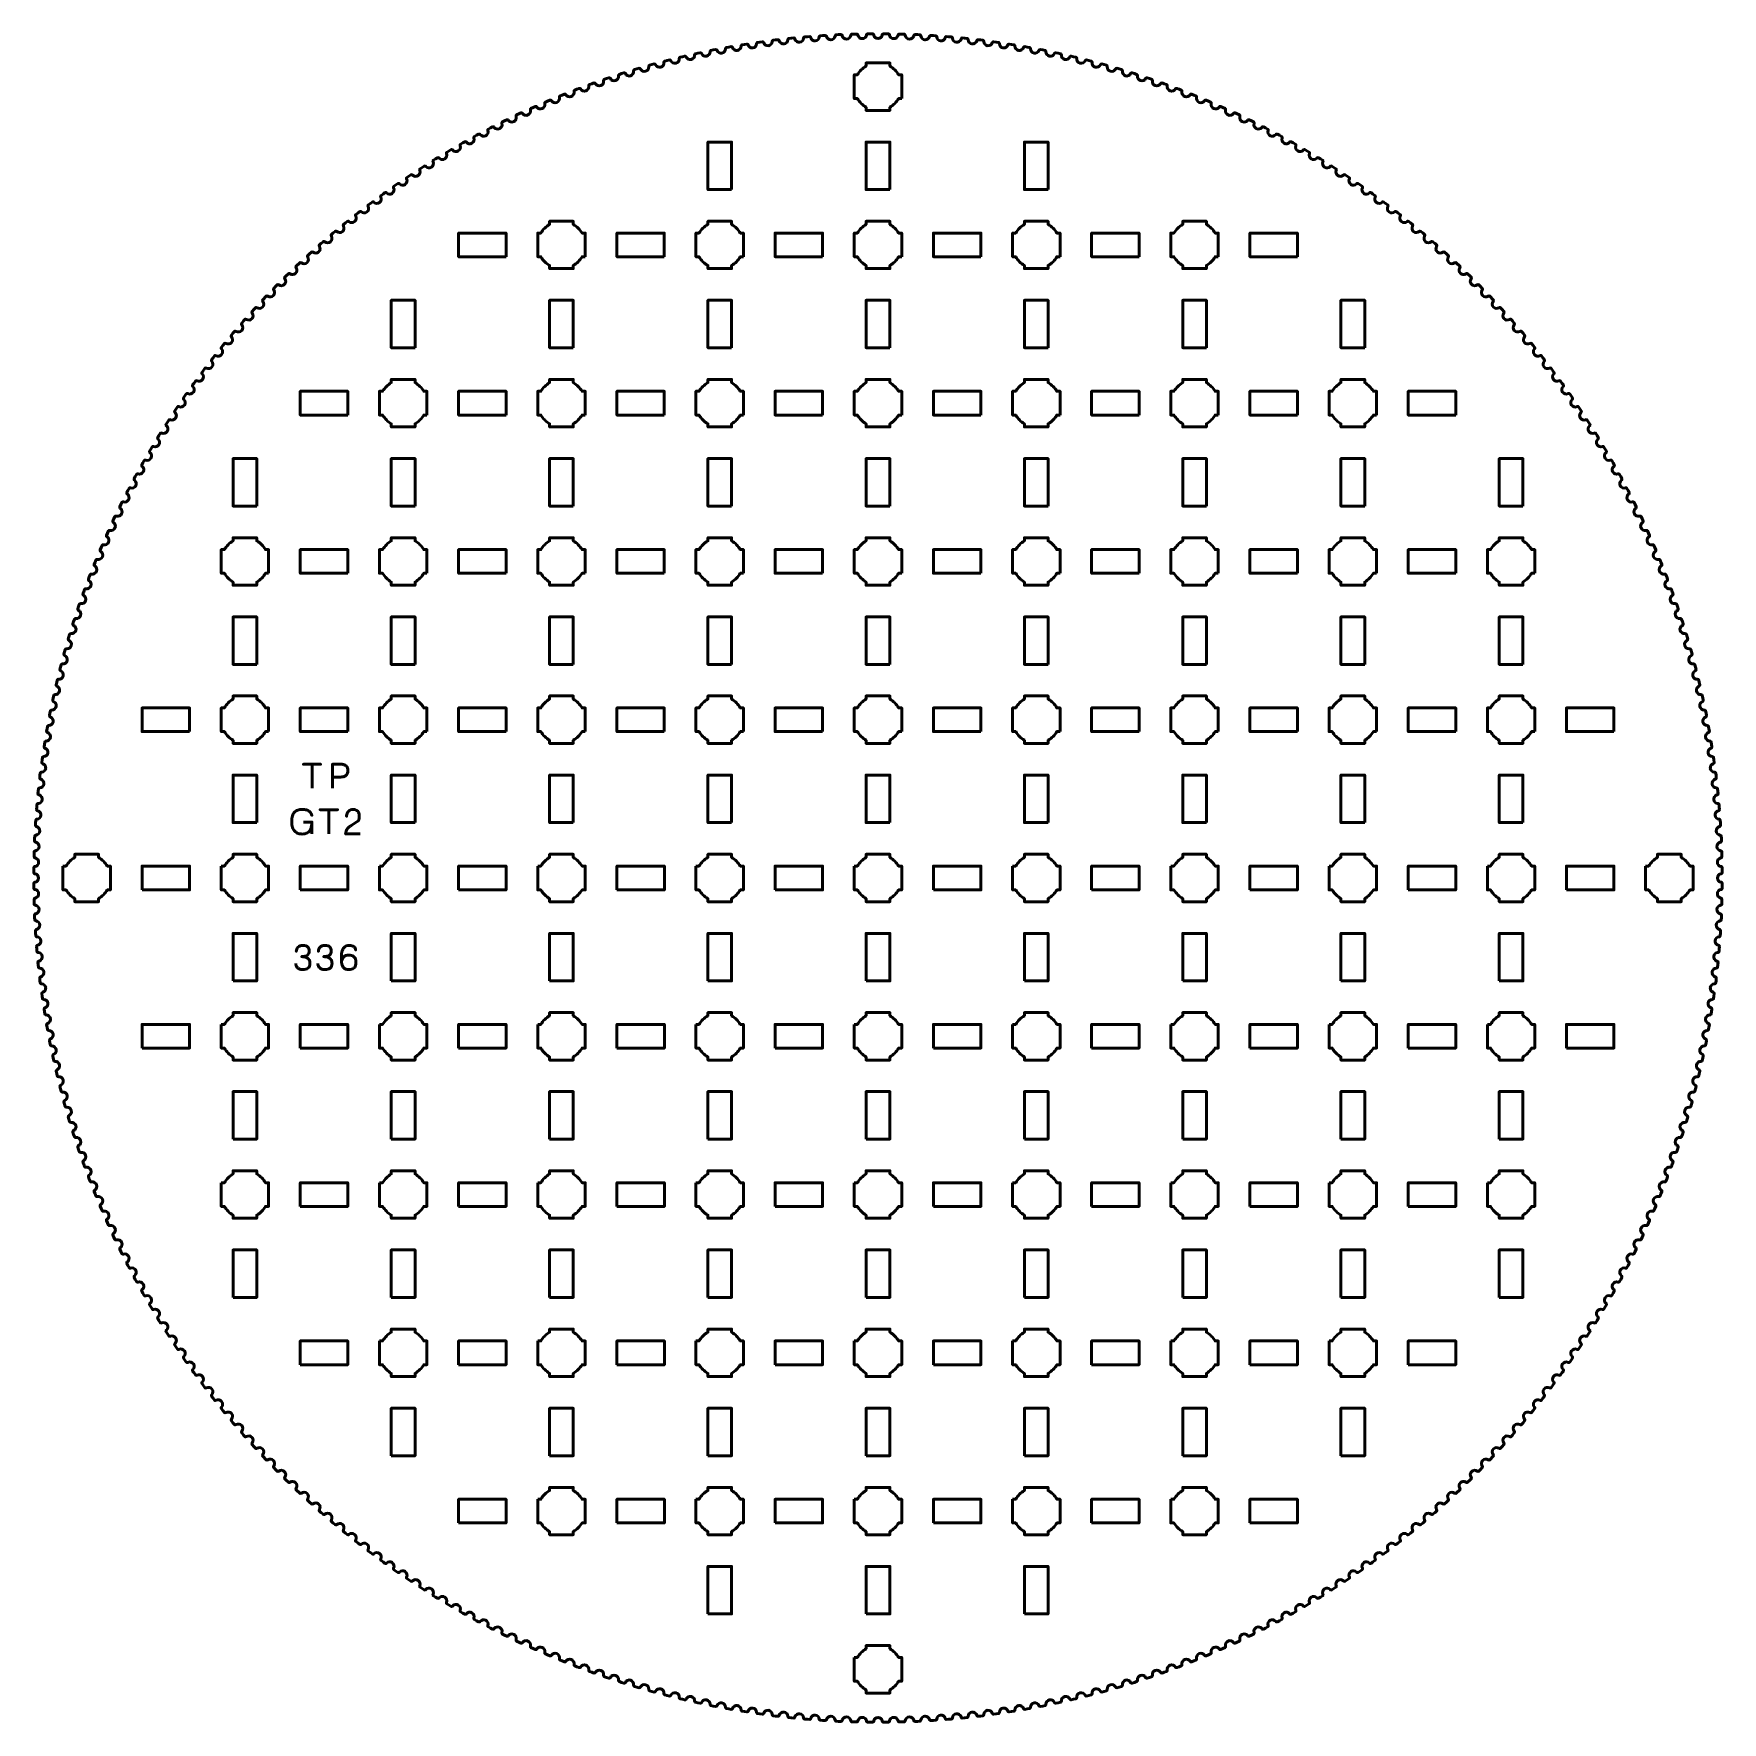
# Model space of a CAD drawing. Header units: centimetres. Extents: x -21.2 to 0.2, y -25.5 to -4.2.
import ezdxf

# ---------------------------------------------------------------- set-up
doc = ezdxf.new("R2010")
doc.units = ezdxf.units.CM
doc.header["$MEASUREMENT"] = 0
doc.layers.add('Layer 1', color=7, linetype='Continuous')

msp = doc.modelspace()

# ---------------------------------------------------------------- linework, layer by layer
at = {"layer": 'Layer 1', "lineweight": 53}
for points in [[(-19.8, -15), (-19.2, -15), (-19.2, -14.7), (-19.8, -14.7), (-19.8, -15)], [(-17.8, -15), (-17.2, -15), (-17.2, -14.7), (-17.8, -14.7), (-17.8, -15)], [(-15.8, -15), (-15.2, -15), (-15.2, -14.7), (-15.8, -14.7), (-15.8, -15)], [(-13.8, -15), (-13.2, -15), (-13.2, -14.7), (-13.8, -14.7), (-13.8, -15)], [(-11.8, -15), (-11.2, -15), (-11.2, -14.7), (-11.8, -14.7), (-11.8, -15)], [(-9.8, -15), (-9.2, -15), (-9.2, -14.7), (-9.8, -14.7), (-9.8, -15)], [(-7.8, -15), (-7.2, -15), (-7.2, -14.7), (-7.8, -14.7), (-7.8, -15)], [(-5.8, -15), (-5.2, -15), (-5.2, -14.7), (-5.8, -14.7), (-5.8, -15)], [(-3.8, -15), (-3.2, -15), (-3.2, -14.7), (-3.8, -14.7), (-3.8, -15)], [(-1.8, -15), (-1.2, -15), (-1.2, -14.7), (-1.8, -14.7), (-1.8, -15)], [(-18.65, -16.15), (-18.35, -16.15), (-18.35, -15.55), (-18.65, -15.55), (-18.65, -16.15)], [(-16.65, -16.15), (-16.35, -16.15), (-16.35, -15.55), (-16.65, -15.55), (-16.65, -16.15)], [(-14.65, -16.15), (-14.35, -16.15), (-14.35, -15.55), (-14.65, -15.55), (-14.65, -16.15)], [(-12.65, -16.15), (-12.35, -16.15), (-12.35, -15.55), (-12.65, -15.55), (-12.65, -16.15)], [(-10.65, -16.15), (-10.35, -16.15), (-10.35, -15.55), (-10.65, -15.55), (-10.65, -16.15)], [(-8.65, -16.15), (-8.35, -16.15), (-8.35, -15.55), (-8.65, -15.55), (-8.65, -16.15)], [(-6.65, -16.15), (-6.35, -16.15), (-6.35, -15.55), (-6.65, -15.55), (-6.65, -16.15)], [(-4.65, -16.15), (-4.35, -16.15), (-4.35, -15.55), (-4.65, -15.55), (-4.65, -16.15)], [(-2.65, -16.15), (-2.35, -16.15), (-2.35, -15.55), (-2.65, -15.55), (-2.65, -16.15)], [(-19.8, -17), (-19.2, -17), (-19.2, -16.7), (-19.8, -16.7), (-19.8, -17)], [(-17.8, -17), (-17.2, -17), (-17.2, -16.7), (-17.8, -16.7), (-17.8, -17)], [(-15.8, -17), (-15.2, -17), (-15.2, -16.7), (-15.8, -16.7), (-15.8, -17)], [(-13.8, -17), (-13.2, -17), (-13.2, -16.7), (-13.8, -16.7), (-13.8, -17)], [(-11.8, -17), (-11.2, -17), (-11.2, -16.7), (-11.8, -16.7), (-11.8, -17)], [(-9.8, -17), (-9.2, -17), (-9.2, -16.7), (-9.8, -16.7), (-9.8, -17)], [(-7.8, -17), (-7.2, -17), (-7.2, -16.7), (-7.8, -16.7), (-7.8, -17)], [(-5.8, -17), (-5.2, -17), (-5.2, -16.7), (-5.8, -16.7), (-5.8, -17)], [(-3.8, -17), (-3.2, -17), (-3.2, -16.7), (-3.8, -16.7), (-3.8, -17)], [(-1.8, -17), (-1.2, -17), (-1.2, -16.7), (-1.8, -16.7), (-1.8, -17)], [(-18.65, -18.15), (-18.35, -18.15), (-18.35, -17.55), (-18.65, -17.55), (-18.65, -18.15)], [(-16.65, -18.15), (-16.35, -18.15), (-16.35, -17.55), (-16.65, -17.55), (-16.65, -18.15)], [(-14.65, -18.15), (-14.35, -18.15), (-14.35, -17.55), (-14.65, -17.55), (-14.65, -18.15)], [(-12.65, -18.15), (-12.35, -18.15), (-12.35, -17.55), (-12.65, -17.55), (-12.65, -18.15)], [(-10.65, -18.15), (-10.35, -18.15), (-10.35, -17.55), (-10.65, -17.55), (-10.65, -18.15)], [(-8.65, -18.15), (-8.35, -18.15), (-8.35, -17.55), (-8.65, -17.55), (-8.65, -18.15)], [(-6.65, -18.15), (-6.35, -18.15), (-6.35, -17.55), (-6.65, -17.55), (-6.65, -18.15)], [(-4.65, -18.15), (-4.35, -18.15), (-4.35, -17.55), (-4.65, -17.55), (-4.65, -18.15)], [(-2.65, -18.15), (-2.35, -18.15), (-2.35, -17.55), (-2.65, -17.55), (-2.65, -18.15)], [(-17.8, -19), (-17.2, -19), (-17.2, -18.7), (-17.8, -18.7), (-17.8, -19)], [(-15.8, -19), (-15.2, -19), (-15.2, -18.7), (-15.8, -18.7), (-15.8, -19)], [(-13.8, -19), (-13.2, -19), (-13.2, -18.7), (-13.8, -18.7), (-13.8, -19)], [(-11.8, -19), (-11.2, -19), (-11.2, -18.7), (-11.8, -18.7), (-11.8, -19)], [(-9.8, -19), (-9.2, -19), (-9.2, -18.7), (-9.8, -18.7), (-9.8, -19)], [(-7.8, -19), (-7.2, -19), (-7.2, -18.7), (-7.8, -18.7), (-7.8, -19)], [(-5.8, -19), (-5.2, -19), (-5.2, -18.7), (-5.8, -18.7), (-5.8, -19)], [(-3.8, -19), (-3.2, -19), (-3.2, -18.7), (-3.8, -18.7), (-3.8, -19)], [(-18.65, -20.15), (-18.35, -20.15), (-18.35, -19.55), (-18.65, -19.55), (-18.65, -20.15)], [(-16.65, -20.15), (-16.35, -20.15), (-16.35, -19.55), (-16.65, -19.55), (-16.65, -20.15)], [(-14.65, -20.15), (-14.35, -20.15), (-14.35, -19.55), (-14.65, -19.55), (-14.65, -20.15)], [(-12.65, -20.15), (-12.35, -20.15), (-12.35, -19.55), (-12.65, -19.55), (-12.65, -20.15)], [(-10.65, -20.15), (-10.35, -20.15), (-10.35, -19.55), (-10.65, -19.55), (-10.65, -20.15)], [(-8.65, -20.15), (-8.35, -20.15), (-8.35, -19.55), (-8.65, -19.55), (-8.65, -20.15)], [(-6.65, -20.15), (-6.35, -20.15), (-6.35, -19.55), (-6.65, -19.55), (-6.65, -20.15)], [(-4.65, -20.15), (-4.35, -20.15), (-4.35, -19.55), (-4.65, -19.55), (-4.65, -20.15)], [(-2.65, -20.15), (-2.35, -20.15), (-2.35, -19.55), (-2.65, -19.55), (-2.65, -20.15)], [(-17.8, -21), (-17.2, -21), (-17.2, -20.7), (-17.8, -20.7), (-17.8, -21)], [(-15.8, -21), (-15.2, -21), (-15.2, -20.7), (-15.8, -20.7), (-15.8, -21)], [(-13.8, -21), (-13.2, -21), (-13.2, -20.7), (-13.8, -20.7), (-13.8, -21)], [(-11.8, -21), (-11.2, -21), (-11.2, -20.7), (-11.8, -20.7), (-11.8, -21)], [(-9.8, -21), (-9.2, -21), (-9.2, -20.7), (-9.8, -20.7), (-9.8, -21)], [(-7.8, -21), (-7.2, -21), (-7.2, -20.7), (-7.8, -20.7), (-7.8, -21)], [(-5.8, -21), (-5.2, -21), (-5.2, -20.7), (-5.8, -20.7), (-5.8, -21)], [(-3.8, -21), (-3.2, -21), (-3.2, -20.7), (-3.8, -20.7), (-3.8, -21)], [(-16.65, -22.15), (-16.35, -22.15), (-16.35, -21.55), (-16.65, -21.55), (-16.65, -22.15)], [(-14.65, -22.15), (-14.35, -22.15), (-14.35, -21.55), (-14.65, -21.55), (-14.65, -22.15)], [(-12.65, -22.15), (-12.35, -22.15), (-12.35, -21.55), (-12.65, -21.55), (-12.65, -22.15)], [(-10.65, -22.15), (-10.35, -22.15), (-10.35, -21.55), (-10.65, -21.55), (-10.65, -22.15)], [(-8.65, -22.15), (-8.35, -22.15), (-8.35, -21.55), (-8.65, -21.55), (-8.65, -22.15)], [(-6.65, -22.15), (-6.35, -22.15), (-6.35, -21.55), (-6.65, -21.55), (-6.65, -22.15)], [(-4.65, -22.15), (-4.35, -22.15), (-4.35, -21.55), (-4.65, -21.55), (-4.65, -22.15)], [(-15.8, -23), (-15.2, -23), (-15.2, -22.7), (-15.8, -22.7), (-15.8, -23)], [(-13.8, -23), (-13.2, -23), (-13.2, -22.7), (-13.8, -22.7), (-13.8, -23)], [(-11.8, -23), (-11.2, -23), (-11.2, -22.7), (-11.8, -22.7), (-11.8, -23)], [(-9.8, -23), (-9.2, -23), (-9.2, -22.7), (-9.8, -22.7), (-9.8, -23)], [(-7.8, -23), (-7.2, -23), (-7.2, -22.7), (-7.8, -22.7), (-7.8, -23)], [(-5.8, -23), (-5.2, -23), (-5.2, -22.7), (-5.8, -22.7), (-5.8, -23)], [(-12.65, -24.15), (-12.35, -24.15), (-12.35, -23.55), (-12.65, -23.55), (-12.65, -24.15)], [(-10.65, -24.15), (-10.35, -24.15), (-10.35, -23.55), (-10.65, -23.55), (-10.65, -24.15)], [(-8.65, -24.15), (-8.35, -24.15), (-8.35, -23.55), (-8.65, -23.55), (-8.65, -24.15)]]:
    msp.add_lwpolyline(points, close=True, dxfattribs=at)
for points, knots in [([(-10.20103, -4.18552), (-10.20103, -4.18552), (-10.23099, -4.185), (-10.23099, -4.185), (-10.23099, -4.185), (-10.23927, -4.18484), (-10.24611, -4.19143), (-10.24621, -4.19936), (-10.24621, -4.19936), (-10.25129, -4.22488), (-10.27434, -4.24418), (-10.30164, -4.24366), (-10.30164, -4.24366), (-10.32893, -4.24315), (-10.35125, -4.22301), (-10.35534, -4.19732), (-10.35534, -4.19732), (-10.35528, -4.19748), (-10.35529, -4.19728), (-10.35529, -4.19709), (-10.35529, -4.19709), (-10.35545, -4.18909), (-10.36192, -4.18255), (-10.37001, -4.1824), (-10.37001, -4.1824), (-10.37001, -4.1824), (-10.4, -4.1818), (-10.4, -4.1818), (-10.4, -4.1818), (-10.4, -4.1818), (-10.4005, -4.1818), (-10.4005, -4.1818), (-10.4005, -4.1818), (-10.4005, -4.1818), (-10.43046, -4.18183), (-10.43046, -4.18183), (-10.43046, -4.18183), (-10.43874, -4.18183), (-10.44546, -4.18855), (-10.44541, -4.19648), (-10.44541, -4.19648), (-10.45001, -4.22209), (-10.4727, -4.24181), (-10.5, -4.24181), (-10.5, -4.24181), (-10.5273, -4.24181), (-10.54999, -4.22209), (-10.55456, -4.19648), (-10.55456, -4.19648), (-10.5545, -4.19664), (-10.55451, -4.19644), (-10.55451, -4.19625), (-10.55451, -4.19625), (-10.55482, -4.18825), (-10.56141, -4.18183), (-10.5695, -4.18183), (-10.5695, -4.18183), (-10.5695, -4.18183), (-10.5995, -4.1818), (-10.5995, -4.1818), (-10.5995, -4.1818), (-10.5995, -4.1818), (-10.6, -4.1818), (-10.6, -4.1818), (-10.6, -4.1818), (-10.6, -4.1818), (-10.62995, -4.18239), (-10.62995, -4.18239), (-10.62995, -4.18239), (-10.63823, -4.18255), (-10.64483, -4.18939), (-10.64463, -4.19732), (-10.64463, -4.19732), (-10.64875, -4.22301), (-10.67107, -4.24315), (-10.69836, -4.24366), (-10.69836, -4.24366), (-10.72566, -4.24418), (-10.74871, -4.22488), (-10.75376, -4.19936), (-10.75376, -4.19936), (-10.7537, -4.19952), (-10.75371, -4.19932), (-10.75371, -4.19913), (-10.75371, -4.19913), (-10.75417, -4.19114), (-10.76088, -4.18484), (-10.76897, -4.18499), (-10.76897, -4.18499), (-10.76897, -4.18499), (-10.79897, -4.18552), (-10.79897, -4.18552), (-10.79897, -4.18552), (-10.79897, -4.18552), (-10.79947, -4.18554), (-10.79947, -4.18554), (-10.79947, -4.18554), (-10.79947, -4.18554), (-10.8294, -4.18669), (-10.8294, -4.18669), (-10.8294, -4.18669), (-10.83768, -4.187), (-10.84414, -4.19397), (-10.8438, -4.20189), (-10.8438, -4.20189), (-10.84744, -4.22765), (-10.86937, -4.24821), (-10.89665, -4.24923), (-10.89665, -4.24923), (-10.92393, -4.25025), (-10.94735, -4.23139), (-10.95287, -4.20597), (-10.95287, -4.20597), (-10.9528, -4.20613), (-10.95282, -4.20593), (-10.95283, -4.20574), (-10.95283, -4.20574), (-10.95344, -4.19776), (-10.96026, -4.19159), (-10.96835, -4.19189), (-10.96835, -4.19189), (-10.96835, -4.19189), (-10.99833, -4.19298), (-10.99833, -4.19298), (-10.99833, -4.19298), (-10.99833, -4.19298), (-10.99883, -4.193), (-10.99883, -4.193), (-10.99883, -4.193), (-10.99883, -4.193), (-11.02874, -4.19471), (-11.02874, -4.19471), (-11.02874, -4.19471), (-11.03701, -4.19518), (-11.04334, -4.20226), (-11.04284, -4.21018), (-11.04284, -4.21018), (-11.046, -4.23601), (-11.06755, -4.25697), (-11.09481, -4.2585), (-11.09481, -4.2585), (-11.12206, -4.26003), (-11.14582, -4.24161), (-11.15182, -4.2163), (-11.15182, -4.2163), (-11.15175, -4.21646), (-11.15177, -4.21626), (-11.15178, -4.21607), (-11.15178, -4.21607), (-11.15254, -4.2081), (-11.15948, -4.20206), (-11.16756, -4.20251), (-11.16756, -4.20251), (-11.16756, -4.20251), (-11.19752, -4.20416), (-11.19752, -4.20416), (-11.19752, -4.20416), (-11.19752, -4.20416), (-11.19801, -4.20419), (-11.19801, -4.20419), (-11.19801, -4.20419), (-11.19801, -4.20419), (-11.22789, -4.20646), (-11.22789, -4.20646), (-11.22789, -4.20646), (-11.23614, -4.20708), (-11.24234, -4.21429), (-11.2417, -4.22219), (-11.2417, -4.22219), (-11.24437, -4.24807), (-11.26553, -4.26943), (-11.29275, -4.27147), (-11.29275, -4.27147), (-11.31997, -4.27351), (-11.34407, -4.25554), (-11.35055, -4.23035), (-11.35055, -4.23035), (-11.35047, -4.2305), (-11.3505, -4.2303), (-11.35051, -4.23011), (-11.35051, -4.23011), (-11.35142, -4.22216), (-11.35847, -4.21625), (-11.36654, -4.21685), (-11.36654, -4.21685), (-11.36654, -4.21685), (-11.39646, -4.21906), (-11.39646, -4.21906), (-11.39646, -4.21906), (-11.39646, -4.21906), (-11.39696, -4.2191), (-11.39696, -4.2191), (-11.39696, -4.2191), (-11.39696, -4.2191), (-11.42678, -4.22194), (-11.42678, -4.22194), (-11.42678, -4.22194), (-11.43503, -4.22271), (-11.44109, -4.23003), (-11.4403, -4.23792), (-11.4403, -4.23792), (-11.44249, -4.26384), (-11.46324, -4.2856), (-11.49042, -4.28815), (-11.49042, -4.28815), (-11.5176, -4.29069), (-11.54203, -4.27318), (-11.54897, -4.24811), (-11.54897, -4.24811), (-11.5489, -4.24826), (-11.54893, -4.24806), (-11.54894, -4.24787), (-11.54894, -4.24787), (-11.55, -4.23994), (-11.55716, -4.23416), (-11.56522, -4.23492), (-11.56522, -4.23492), (-11.56522, -4.23492), (-11.59509, -4.23768), (-11.59509, -4.23768), (-11.59509, -4.23768), (-11.59509, -4.23768), (-11.59558, -4.23773), (-11.59558, -4.23773), (-11.59558, -4.23773), (-11.59558, -4.23773), (-11.62535, -4.24112), (-11.62535, -4.24112), (-11.62535, -4.24112), (-11.63358, -4.24205), (-11.63951, -4.24948), (-11.63857, -4.25735), (-11.63857, -4.25735), (-11.64027, -4.28332), (-11.66061, -4.30546), (-11.68774, -4.30851), (-11.68774, -4.30851), (-11.71487, -4.31157), (-11.73962, -4.29451), (-11.74703, -4.26958), (-11.74703, -4.26958), (-11.74696, -4.26973), (-11.74699, -4.26953), (-11.74701, -4.26934), (-11.74701, -4.26934), (-11.74821, -4.26143), (-11.75548, -4.25578), (-11.76352, -4.25669), (-11.76352, -4.25669), (-11.76352, -4.25669), (-11.79334, -4.26002), (-11.79334, -4.26002), (-11.79334, -4.26002), (-11.79334, -4.26002), (-11.79383, -4.26008), (-11.79383, -4.26008), (-11.79383, -4.26008), (-11.79383, -4.26008), (-11.82353, -4.26402), (-11.82353, -4.26402), (-11.82353, -4.26402), (-11.83174, -4.2651), (-11.83753, -4.27264), (-11.83644, -4.2805), (-11.83644, -4.2805), (-11.83766, -4.30649), (-11.85758, -4.329), (-11.88465, -4.33256), (-11.88465, -4.33256), (-11.91171, -4.33613), (-11.93678, -4.31954), (-11.94466, -4.29474), (-11.94466, -4.29474), (-11.94458, -4.29489), (-11.94461, -4.2947), (-11.94464, -4.29451), (-11.94464, -4.29451), (-11.94599, -4.28662), (-11.95336, -4.28111), (-11.96138, -4.28217), (-11.96138, -4.28217), (-11.96138, -4.28217), (-11.99113, -4.28605), (-11.99113, -4.28605), (-11.99113, -4.28605), (-11.99113, -4.28605), (-11.99162, -4.28612), (-11.99162, -4.28612), (-11.99162, -4.28612), (-11.99162, -4.28612), (-12.02125, -4.29062), (-12.02125, -4.29062), (-12.02125, -4.29062), (-12.02943, -4.29185), (-12.03508, -4.2995), (-12.03384, -4.30733), (-12.03384, -4.30733), (-12.03458, -4.33334), (-12.05407, -4.35623), (-12.08107, -4.36029), (-12.08107, -4.36029), (-12.10806, -4.36436), (-12.13344, -4.34825), (-12.14178, -4.3236), (-12.14178, -4.3236), (-12.14169, -4.32375), (-12.14173, -4.32356), (-12.14176, -4.32337), (-12.14176, -4.32337), (-12.14326, -4.3155), (-12.15073, -4.31014), (-12.15873, -4.31134), (-12.15873, -4.31134), (-12.15873, -4.31134), (-12.1884, -4.31578), (-12.1884, -4.31578), (-12.1884, -4.31578), (-12.1884, -4.31578), (-12.1889, -4.31586), (-12.1889, -4.31586), (-12.1889, -4.31586), (-12.1889, -4.31586), (-12.21843, -4.32091), (-12.21843, -4.32091), (-12.21843, -4.32091), (-12.22659, -4.3223), (-12.23209, -4.33005), (-12.23071, -4.33786), (-12.23071, -4.33786), (-12.23096, -4.36388), (-12.25002, -4.38712), (-12.27694, -4.39169), (-12.27694, -4.39169), (-12.30385, -4.39627), (-12.32952, -4.38063), (-12.33832, -4.35614), (-12.33832, -4.35614), (-12.33823, -4.35629), (-12.33828, -4.35609), (-12.33831, -4.35591), (-12.33831, -4.35591), (-12.33995, -4.34807), (-12.34753, -4.34285), (-12.3555, -4.3442), (-12.3555, -4.3442), (-12.3555, -4.3442), (-12.38509, -4.34919), (-12.38509, -4.34919), (-12.38509, -4.34919), (-12.38509, -4.34919), (-12.38558, -4.34928), (-12.38558, -4.34928), (-12.38558, -4.34928), (-12.38558, -4.34928), (-12.41501, -4.35489), (-12.41501, -4.35489), (-12.41501, -4.35489), (-12.42314, -4.35642), (-12.4285, -4.36428), (-12.42697, -4.37206), (-12.42697, -4.37206), (-12.42673, -4.39808), (-12.44536, -4.42167), (-12.47219, -4.42675), (-12.47219, -4.42675), (-12.49901, -4.43182), (-12.52497, -4.41667), (-12.53422, -4.39235), (-12.53422, -4.39235), (-12.53413, -4.3925), (-12.53418, -4.3923), (-12.53422, -4.39212), (-12.53422, -4.39212), (-12.53601, -4.38431), (-12.54368, -4.37923), (-12.55163, -4.38073), (-12.55163, -4.38073), (-12.55163, -4.38073), (-12.58111, -4.38628), (-12.58111, -4.38628), (-12.58111, -4.38628), (-12.58111, -4.38628), (-12.5816, -4.38638), (-12.5816, -4.38638), (-12.5816, -4.38638), (-12.5816, -4.38638), (-12.61092, -4.39253), (-12.61092, -4.39253), (-12.61092, -4.39253), (-12.61903, -4.39422), (-12.62423, -4.40217), (-12.62256, -4.40992), (-12.62256, -4.40992), (-12.62184, -4.43593), (-12.64002, -4.45987), (-12.66674, -4.46545), (-12.66674, -4.46545), (-12.69347, -4.47102), (-12.71971, -4.45635), (-12.72941, -4.43222), (-12.72941, -4.43222), (-12.72932, -4.43236), (-12.72937, -4.43217), (-12.72941, -4.43198), (-12.72941, -4.43198), (-12.73135, -4.42421), (-12.73911, -4.41928), (-12.74703, -4.42093), (-12.74703, -4.42093), (-12.74703, -4.42093), (-12.77641, -4.42702), (-12.77641, -4.42702), (-12.77641, -4.42702), (-12.77641, -4.42702), (-12.77689, -4.42713), (-12.77689, -4.42713), (-12.77689, -4.42713), (-12.77689, -4.42713), (-12.80609, -4.43383), (-12.80609, -4.43383), (-12.80609, -4.43383), (-12.81417, -4.43567), (-12.81922, -4.44372), (-12.81741, -4.45144), (-12.81741, -4.45144), (-12.8162, -4.47743), (-12.83393, -4.5017), (-12.86054, -4.50778), (-12.86054, -4.50778), (-12.88716, -4.51385), (-12.91367, -4.49968), (-12.92382, -4.47573), (-12.92382, -4.47573), (-12.92373, -4.47587), (-12.92378, -4.47568), (-12.92383, -4.47549), (-12.92383, -4.47549), (-12.92591, -4.46776), (-12.93376, -4.46297), (-12.94165, -4.46477), (-12.94165, -4.46477), (-12.94165, -4.46477), (-12.9709, -4.47141), (-12.9709, -4.47141), (-12.9709, -4.47141), (-12.9709, -4.47141), (-12.97139, -4.47153), (-12.97139, -4.47153), (-12.97139, -4.47153), (-12.97139, -4.47153), (-13.00046, -4.47877), (-13.00046, -4.47877), (-13.00046, -4.47877), (-13.0085, -4.48076), (-13.0134, -4.4889), (-13.01145, -4.49659), (-13.01145, -4.49659), (-13.00975, -4.52255), (-13.02702, -4.54716), (-13.05352, -4.55373), (-13.05352, -4.55373), (-13.08002, -4.5603), (-13.10679, -4.54662), (-13.11739, -4.52286), (-13.11739, -4.52286), (-13.11729, -4.523), (-13.11735, -4.52281), (-13.11739, -4.52263), (-13.11739, -4.52263), (-13.11962, -4.51494), (-13.12756, -4.51029), (-13.13541, -4.51224), (-13.13541, -4.51224), (-13.13541, -4.51224), (-13.16454, -4.51943), (-13.16454, -4.51943), (-13.16454, -4.51943), (-13.16454, -4.51943), (-13.16502, -4.51955), (-13.16502, -4.51955), (-13.16502, -4.51955), (-13.16502, -4.51955), (-13.19396, -4.52734), (-13.19396, -4.52734), (-13.19396, -4.52734), (-13.20195, -4.52948), (-13.2067, -4.53771), (-13.2046, -4.54536), (-13.2046, -4.54536), (-13.20242, -4.57129), (-13.21923, -4.59621), (-13.2456, -4.60328), (-13.2456, -4.60328), (-13.27197, -4.61034), (-13.29899, -4.59717), (-13.31003, -4.57361), (-13.31003, -4.57361), (-13.30994, -4.57375), (-13.31, -4.57356), (-13.31005, -4.57338), (-13.31005, -4.57338), (-13.31242, -4.56573), (-13.32044, -4.56123), (-13.32826, -4.56333), (-13.32826, -4.56333), (-13.32826, -4.56333), (-13.35724, -4.57106), (-13.35724, -4.57106), (-13.35724, -4.57106), (-13.35724, -4.57106), (-13.35773, -4.57119), (-13.35773, -4.57119), (-13.35773, -4.57119), (-13.35773, -4.57119), (-13.38651, -4.57952), (-13.38651, -4.57952), (-13.38651, -4.57952), (-13.39446, -4.58181), (-13.39906, -4.59013), (-13.39682, -4.59774), (-13.39682, -4.59774), (-13.39415, -4.62362), (-13.41049, -4.64885), (-13.43672, -4.65641), (-13.43672, -4.65641), (-13.46296, -4.66396), (-13.49022, -4.6513), (-13.5017, -4.62795), (-13.5017, -4.62795), (-13.5016, -4.62809), (-13.50166, -4.6279), (-13.50172, -4.62772), (-13.50172, -4.62772), (-13.50423, -4.62012), (-13.51234, -4.61577), (-13.52011, -4.61801), (-13.52011, -4.61801), (-13.52011, -4.61801), (-13.54895, -4.62628), (-13.54895, -4.62628), (-13.54895, -4.62628), (-13.54895, -4.62628), (-13.54943, -4.62643), (-13.54943, -4.62643), (-13.54943, -4.62643), (-13.54943, -4.62643), (-13.57805, -4.63529), (-13.57805, -4.63529), (-13.57805, -4.63529), (-13.58596, -4.63773), (-13.5904, -4.64613), (-13.58802, -4.6537), (-13.58802, -4.6537), (-13.58486, -4.67952), (-13.60073, -4.70506), (-13.62682, -4.7131), (-13.62682, -4.7131), (-13.65291, -4.72115), (-13.6804, -4.70899), (-13.69232, -4.68587), (-13.69232, -4.68587), (-13.69221, -4.686), (-13.69228, -4.68581), (-13.69234, -4.68563), (-13.69234, -4.68563), (-13.69499, -4.67808), (-13.70318, -4.67389), (-13.71091, -4.67627), (-13.71091, -4.67627), (-13.71091, -4.67627), (-13.73959, -4.68508), (-13.73959, -4.68508), (-13.73959, -4.68508), (-13.73959, -4.68508), (-13.74006, -4.68523), (-13.74006, -4.68523), (-13.74006, -4.68523), (-13.74006, -4.68523), (-13.76851, -4.69463), (-13.76851, -4.69463), (-13.76851, -4.69463), (-13.77638, -4.69722), (-13.78066, -4.7057), (-13.77813, -4.71322), (-13.77813, -4.71322), (-13.7745, -4.73899), (-13.78989, -4.76481), (-13.81582, -4.77334), (-13.81582, -4.77334), (-13.84175, -4.78188), (-13.86947, -4.77024), (-13.88182, -4.74734), (-13.88182, -4.74734), (-13.88171, -4.74747), (-13.88178, -4.74728), (-13.88184, -4.7471), (-13.88184, -4.7471), (-13.88464, -4.7396), (-13.8929, -4.73556), (-13.90059, -4.73809), (-13.90059, -4.73809), (-13.90059, -4.73809), (-13.92909, -4.74744), (-13.92909, -4.74744), (-13.92909, -4.74744), (-13.92909, -4.74744), (-13.92957, -4.7476), (-13.92957, -4.7476), (-13.92957, -4.7476), (-13.92957, -4.7476), (-13.95784, -4.75752), (-13.95784, -4.75752), (-13.95784, -4.75752), (-13.96565, -4.76026), (-13.96977, -4.76882), (-13.96711, -4.77629), (-13.96711, -4.77629), (-13.96299, -4.80198), (-13.97789, -4.82809), (-14.00366, -4.83711), (-14.00366, -4.83711), (-14.02943, -4.84612), (-14.05736, -4.835), (-14.07013, -4.81234), (-14.07013, -4.81234), (-14.07002, -4.81247), (-14.0701, -4.81229), (-14.07016, -4.81211), (-14.07016, -4.81211), (-14.0731, -4.80466), (-14.08144, -4.80077), (-14.08907, -4.80345), (-14.08907, -4.80345), (-14.08907, -4.80345), (-14.1174, -4.81332), (-14.1174, -4.81332), (-14.1174, -4.81332), (-14.1174, -4.81332), (-14.11787, -4.81349), (-14.11787, -4.81349), (-14.11787, -4.81349), (-14.11787, -4.81349), (-14.14595, -4.82395), (-14.14595, -4.82395), (-14.14595, -4.82395), (-14.15371, -4.82683), (-14.15767, -4.83547), (-14.15487, -4.84288), (-14.15487, -4.84288), (-14.15027, -4.86849), (-14.16469, -4.89487), (-14.19028, -4.90437), (-14.19028, -4.90437), (-14.21588, -4.91387), (-14.24401, -4.90327), (-14.2572, -4.88085), (-14.2572, -4.88085), (-14.25709, -4.88098), (-14.25717, -4.8808), (-14.25723, -4.88062), (-14.25723, -4.88062), (-14.26031, -4.87323), (-14.26872, -4.8695), (-14.2763, -4.87231), (-14.2763, -4.87231), (-14.2763, -4.87231), (-14.30444, -4.88272), (-14.30444, -4.88272), (-14.30444, -4.88272), (-14.30444, -4.88272), (-14.30491, -4.8829), (-14.30491, -4.8829), (-14.30491, -4.8829), (-14.30491, -4.8829), (-14.33279, -4.89387), (-14.33279, -4.89387), (-14.33279, -4.89387), (-14.34049, -4.8969), (-14.3443, -4.90561), (-14.34135, -4.91297), (-14.34135, -4.91297), (-14.33628, -4.93849), (-14.35019, -4.96514), (-14.37561, -4.97511), (-14.37561, -4.97511), (-14.40102, -4.98509), (-14.42935, -4.97502), (-14.44296, -4.95285), (-14.44296, -4.95285), (-14.44284, -4.95298), (-14.44292, -4.9528), (-14.44299, -4.95262), (-14.44299, -4.95262), (-14.44621, -4.94528), (-14.45469, -4.94172), (-14.46222, -4.94467), (-14.46222, -4.94467), (-14.46222, -4.94467), (-14.49016, -4.9556), (-14.49016, -4.9556), (-14.49016, -4.9556), (-14.49016, -4.9556), (-14.49062, -4.95579), (-14.49062, -4.95579), (-14.49062, -4.95579), (-14.49062, -4.95579), (-14.51829, -4.96728), (-14.51829, -4.96728), (-14.51829, -4.96728), (-14.52594, -4.97045), (-14.52957, -4.97923), (-14.52649, -4.98654), (-14.52649, -4.98654), (-14.52094, -5.01196), (-14.53436, -5.03886), (-14.55958, -5.04931), (-14.55958, -5.04931), (-14.5848, -5.05976), (-14.61331, -5.05022), (-14.62733, -5.02831), (-14.62733, -5.02831), (-14.62722, -5.02843), (-14.6273, -5.02825), (-14.62737, -5.02808), (-14.62737, -5.02808), (-14.63072, -5.02081), (-14.63927, -5.0174), (-14.64674, -5.02049), (-14.64674, -5.02049), (-14.64674, -5.02049), (-14.67447, -5.03194), (-14.67447, -5.03194), (-14.67447, -5.03194), (-14.67447, -5.03194), (-14.67493, -5.03214), (-14.67493, -5.03214), (-14.67493, -5.03214), (-14.67493, -5.03214), (-14.70238, -5.04415), (-14.70238, -5.04415), (-14.70238, -5.04415), (-14.70997, -5.04746), (-14.71344, -5.05631), (-14.71022, -5.06356), (-14.71022, -5.06356), (-14.7042, -5.08887), (-14.71711, -5.11602), (-14.74213, -5.12693), (-14.74213, -5.12693), (-14.76715, -5.13785), (-14.79584, -5.12885), (-14.81027, -5.1072), (-14.81027, -5.1072), (-14.81015, -5.10733), (-14.81024, -5.10715), (-14.81031, -5.10697), (-14.81031, -5.10697), (-14.81379, -5.09976), (-14.8224, -5.09652), (-14.82982, -5.09975), (-14.82982, -5.09975), (-14.82982, -5.09975), (-14.85733, -5.11172), (-14.85733, -5.11172), (-14.85733, -5.11172), (-14.85733, -5.11172), (-14.85778, -5.11192), (-14.85778, -5.11192), (-14.85778, -5.11192), (-14.85778, -5.11192), (-14.885, -5.12444), (-14.885, -5.12444), (-14.885, -5.12444), (-14.89253, -5.1279), (-14.89583, -5.13681), (-14.89248, -5.14399), (-14.89248, -5.14399), (-14.88598, -5.16919), (-14.89839, -5.19657), (-14.9232, -5.20796), (-14.9232, -5.20796), (-14.94801, -5.21934), (-14.97686, -5.21088), (-14.99169, -5.1895), (-14.99169, -5.1895), (-14.99157, -5.18962), (-14.99166, -5.18945), (-14.99174, -5.18927), (-14.99174, -5.18927), (-14.99536, -5.18213), (-15.00403, -5.17904), (-15.01138, -5.18242), (-15.01138, -5.18242), (-15.01138, -5.18242), (-15.03866, -5.1949), (-15.03866, -5.1949), (-15.03866, -5.1949), (-15.03866, -5.1949), (-15.03911, -5.19511), (-15.03911, -5.19511), (-15.03911, -5.19511), (-15.03911, -5.19511), (-15.06609, -5.20814), (-15.06609, -5.20814), (-15.06609, -5.20814), (-15.07355, -5.21173), (-15.07669, -5.2207), (-15.07321, -5.22782), (-15.07321, -5.22782), (-15.06624, -5.25289), (-15.07812, -5.28051), (-15.10272, -5.29235), (-15.10272, -5.29235), (-15.12732, -5.3042), (-15.15632, -5.29627), (-15.17155, -5.27518), (-15.17155, -5.27518), (-15.17142, -5.2753), (-15.17152, -5.27513), (-15.1716, -5.27495), (-15.1716, -5.27495), (-15.17535, -5.26788), (-15.18407, -5.26496), (-15.19136, -5.26847), (-15.19136, -5.26847), (-15.19136, -5.26847), (-15.21841, -5.28145), (-15.21841, -5.28145), (-15.21841, -5.28145), (-15.21841, -5.28145), (-15.21886, -5.28167), (-15.21886, -5.28167), (-15.21886, -5.28167), (-15.21886, -5.28167), (-15.24559, -5.29521), (-15.24559, -5.29521), (-15.24559, -5.29521), (-15.25298, -5.29894), (-15.25595, -5.30796), (-15.25233, -5.31502), (-15.25233, -5.31502), (-15.24489, -5.33996), (-15.25626, -5.36778), (-15.28063, -5.38009), (-15.28063, -5.38009), (-15.305, -5.39239), (-15.33415, -5.38501), (-15.34977, -5.36421), (-15.34977, -5.36421), (-15.34964, -5.36433), (-15.34974, -5.36415), (-15.34983, -5.36398), (-15.34983, -5.36398), (-15.35371, -5.35698), (-15.36248, -5.35422), (-15.36971, -5.35786), (-15.36971, -5.35786), (-15.36971, -5.35786), (-15.3965, -5.37135), (-15.3965, -5.37135), (-15.3965, -5.37135), (-15.3965, -5.37135), (-15.39695, -5.37158), (-15.39695, -5.37158), (-15.39695, -5.37158), (-15.39695, -5.37158), (-15.42342, -5.38561), (-15.42342, -5.38561), (-15.42342, -5.38561), (-15.43074, -5.38948), (-15.43354, -5.39856), (-15.42979, -5.40555), (-15.42979, -5.40555), (-15.42189, -5.43034), (-15.43274, -5.45838), (-15.45687, -5.47114), (-15.45687, -5.47114), (-15.48101, -5.48389), (-15.51029, -5.47706), (-15.52629, -5.45655), (-15.52629, -5.45655), (-15.52617, -5.45667), (-15.52627, -5.45649), (-15.52636, -5.45633), (-15.52636, -5.45633), (-15.53037, -5.4494), (-15.53919, -5.4468), (-15.54635, -5.45058), (-15.54635, -5.45058), (-15.54635, -5.45058), (-15.57289, -5.46457), (-15.57289, -5.46457), (-15.57289, -5.46457), (-15.57289, -5.46457), (-15.57333, -5.46481), (-15.57333, -5.46481), (-15.57333, -5.46481), (-15.57333, -5.46481), (-15.59953, -5.47933), (-15.59953, -5.47933), (-15.59953, -5.47933), (-15.60678, -5.48334), (-15.60941, -5.49247), (-15.60553, -5.49938), (-15.60553, -5.49938), (-15.59717, -5.52402), (-15.60749, -5.55226), (-15.63138, -5.56546), (-15.63138, -5.56546), (-15.65528, -5.57867), (-15.68467, -5.57239), (-15.70106, -5.55218), (-15.70106, -5.55218), (-15.70093, -5.55229), (-15.70104, -5.55212), (-15.70113, -5.55196), (-15.70113, -5.55196), (-15.70527, -5.5451), (-15.71414, -5.54267), (-15.72122, -5.54659), (-15.72122, -5.54659), (-15.72122, -5.54659), (-15.7475, -5.56107), (-15.7475, -5.56107), (-15.7475, -5.56107), (-15.7475, -5.56107), (-15.74793, -5.56131), (-15.74793, -5.56131), (-15.74793, -5.56131), (-15.74793, -5.56131), (-15.77386, -5.57632), (-15.77386, -5.57632), (-15.77386, -5.57632), (-15.78103, -5.58046), (-15.78349, -5.58964), (-15.77948, -5.59649), (-15.77948, -5.59649), (-15.77066, -5.62096), (-15.78045, -5.64939), (-15.80409, -5.66304), (-15.80409, -5.66304), (-15.82774, -5.67669), (-15.85725, -5.67095), (-15.87401, -5.65106), (-15.87401, -5.65106), (-15.87388, -5.65117), (-15.87399, -5.651), (-15.87408, -5.65084), (-15.87408, -5.65084), (-15.87835, -5.64406), (-15.88727, -5.6418), (-15.89427, -5.64584), (-15.89427, -5.64584), (-15.89427, -5.64584), (-15.92027, -5.66081), (-15.92027, -5.66081), (-15.92027, -5.66081), (-15.92027, -5.66081), (-15.9207, -5.66107), (-15.9207, -5.66107), (-15.9207, -5.66107), (-15.9207, -5.66107), (-15.94635, -5.67656), (-15.94635, -5.67656), (-15.94635, -5.67656), (-15.95344, -5.68083), (-15.95573, -5.69006), (-15.95159, -5.69682), (-15.95159, -5.69682), (-15.94231, -5.72113), (-15.95157, -5.74974), (-15.97495, -5.76382), (-15.97495, -5.76382), (-15.99834, -5.77791), (-16.02795, -5.77273), (-16.04508, -5.75316), (-16.04508, -5.75316), (-16.04495, -5.75326), (-16.04506, -5.7531), (-16.04516, -5.75293), (-16.04516, -5.75293), (-16.04955, -5.74624), (-16.05851, -5.74414), (-16.06544, -5.74832), (-16.06544, -5.74832), (-16.06544, -5.74832), (-16.09115, -5.76377), (-16.09115, -5.76377), (-16.09115, -5.76377), (-16.09115, -5.76377), (-16.09158, -5.76404), (-16.09158, -5.76404), (-16.09158, -5.76404), (-16.09158, -5.76404), (-16.11693, -5.78), (-16.11693, -5.78), (-16.11693, -5.78), (-16.12394, -5.78441), (-16.12605, -5.79368), (-16.12179, -5.80036), (-16.12179, -5.80036), (-16.11206, -5.8245), (-16.12078, -5.85326), (-16.1439, -5.86779), (-16.1439, -5.86779), (-16.16701, -5.88231), (-16.19672, -5.87769), (-16.21421, -5.85843), (-16.21421, -5.85843), (-16.21408, -5.85854), (-16.21419, -5.85837), (-16.21429, -5.85821), (-16.21429, -5.85821), (-16.21881, -5.8516), (-16.22781, -5.84967), (-16.23466, -5.85398), (-16.23466, -5.85398), (-16.23466, -5.85398), (-16.26008, -5.86991), (-16.26008, -5.86991), (-16.26008, -5.86991), (-16.26008, -5.86991), (-16.2605, -5.87018), (-16.2605, -5.87018), (-16.2605, -5.87018), (-16.2605, -5.87018), (-16.28554, -5.88662), (-16.28554, -5.88662), (-16.28554, -5.88662), (-16.29247, -5.89116), (-16.29441, -5.90046), (-16.29003, -5.90707), (-16.29003, -5.90707), (-16.27985, -5.93101), (-16.28803, -5.95994), (-16.31087, -5.97489), (-16.31087, -5.97489), (-16.33371, -5.98985), (-16.36349, -5.98578), (-16.38134, -5.96686), (-16.38134, -5.96686), (-16.38121, -5.96696), (-16.38132, -5.9668), (-16.38143, -5.96664), (-16.38143, -5.96664), (-16.38607, -5.96011), (-16.3951, -5.95835), (-16.40187, -5.96278), (-16.40187, -5.96278), (-16.40187, -5.96278), (-16.42699, -5.97919), (-16.42699, -5.97919), (-16.42699, -5.97919), (-16.42699, -5.97919), (-16.4274, -5.97946), (-16.4274, -5.97946), (-16.4274, -5.97946), (-16.4274, -5.97946), (-16.45214, -5.99637), (-16.45214, -5.99637), (-16.45214, -5.99637), (-16.45898, -6.00104), (-16.46075, -6.01037), (-16.45624, -6.0169), (-16.45624, -6.0169), (-16.44561, -6.04065), (-16.45325, -6.06972), (-16.47581, -6.0851), (-16.47581, -6.0851), (-16.49836, -6.10048), (-16.52822, -6.09697), (-16.54642, -6.07838), (-16.54642, -6.07838), (-16.54628, -6.07848), (-16.5464, -6.07832), (-16.54651, -6.07817), (-16.54651, -6.07817), (-16.55127, -6.07173), (-16.56033, -6.07014), (-16.56702, -6.0747), (-16.56702, -6.0747), (-16.56702, -6.0747), (-16.59183, -6.09157), (-16.59183, -6.09157), (-16.59183, -6.09157), (-16.59183, -6.09157), (-16.59223, -6.09185), (-16.59223, -6.09185), (-16.59223, -6.09185), (-16.59223, -6.09185), (-16.61665, -6.10922), (-16.61665, -6.10922), (-16.61665, -6.10922), (-16.6234, -6.11401), (-16.62499, -6.12338), (-16.62036, -6.12982), (-16.62036, -6.12982), (-16.6093, -6.15336), (-16.61639, -6.18258), (-16.63866, -6.19838), (-16.63866, -6.19838), (-16.66092, -6.21417), (-16.69084, -6.21122), (-16.70938, -6.19298), (-16.70938, -6.19298), (-16.70924, -6.19307), (-16.70937, -6.19292), (-16.70948, -6.19276), (-16.70948, -6.19276), (-16.71436, -6.18642), (-16.72345, -6.18499), (-16.73005, -6.18968), (-16.73005, -6.18968), (-16.73005, -6.18968), (-16.75453, -6.20701), (-16.75453, -6.20701), (-16.75453, -6.20701), (-16.75453, -6.20701), (-16.75494, -6.2073), (-16.75494, -6.2073), (-16.75494, -6.2073), (-16.75494, -6.2073), (-16.77902, -6.22512), (-16.77902, -6.22512), (-16.77902, -6.22512), (-16.78568, -6.23004), (-16.7871, -6.23943), (-16.78235, -6.24578), (-16.78235, -6.24578), (-16.77085, -6.26912), (-16.77739, -6.29846), (-16.79936, -6.31467), (-16.79936, -6.31467), (-16.82132, -6.33089), (-16.85129, -6.32849), (-16.87017, -6.3106), (-16.87017, -6.3106), (-16.87003, -6.31069), (-16.87016, -6.31054), (-16.87027, -6.31039), (-16.87027, -6.31039), (-16.87527, -6.30413), (-16.88438, -6.30288), (-16.89089, -6.30768), (-16.89089, -6.30768), (-16.89089, -6.30768), (-16.91505, -6.32547), (-16.91505, -6.32547), (-16.91505, -6.32547), (-16.91505, -6.32547), (-16.91545, -6.32577), (-16.91545, -6.32577), (-16.91545, -6.32577), (-16.91545, -6.32577), (-16.9392, -6.34404), (-16.9392, -6.34404), (-16.9392, -6.34404), (-16.94577, -6.34908), (-16.94701, -6.3585), (-16.94214, -6.36476), (-16.94214, -6.36476), (-16.9302, -6.38788), (-16.9362, -6.41734), (-16.95786, -6.43396), (-16.95786, -6.43396), (-16.97952, -6.45058), (-17.00952, -6.44874), (-17.02874, -6.43121), (-17.02874, -6.43121), (-17.02859, -6.4313), (-17.02872, -6.43115), (-17.02884, -6.431), (-17.02884, -6.431), (-17.03395, -6.42484), (-17.04309, -6.42376), (-17.04951, -6.42868), (-17.04951, -6.42868), (-17.04951, -6.42868), (-17.07333, -6.44692), (-17.07333, -6.44692), (-17.07333, -6.44692), (-17.07333, -6.44692), (-17.07372, -6.44722), (-17.07372, -6.44722), (-17.07372, -6.44722), (-17.07372, -6.44722), (-17.09713, -6.46593), (-17.09713, -6.46593), (-17.09713, -6.46593), (-17.1036, -6.47109), (-17.10466, -6.48054), (-17.09968, -6.48671), (-17.09968, -6.48671), (-17.08731, -6.5096), (-17.09275, -6.53916), (-17.1141, -6.55618), (-17.1141, -6.55618), (-17.13544, -6.5732), (-17.16548, -6.57193), (-17.18502, -6.55476), (-17.18502, -6.55476), (-17.18487, -6.55485), (-17.185, -6.5547), (-17.18512, -6.55455), (-17.18512, -6.55455), (-17.19035, -6.54849), (-17.19951, -6.54758), (-17.20583, -6.55262), (-17.20583, -6.55262), (-17.20583, -6.55262), (-17.22931, -6.5713), (-17.22931, -6.5713), (-17.22931, -6.5713), (-17.22931, -6.5713), (-17.2297, -6.57161), (-17.2297, -6.57161), (-17.2297, -6.57161), (-17.2297, -6.57161), (-17.25275, -6.59076), (-17.25275, -6.59076), (-17.25275, -6.59076), (-17.25912, -6.59604), (-17.26001, -6.6055), (-17.25491, -6.61158), (-17.25491, -6.61158), (-17.24211, -6.63423), (-17.247, -6.66389), (-17.26803, -6.68131), (-17.26803, -6.68131), (-17.28905, -6.69873), (-17.3191, -6.69802), (-17.33896, -6.68121), (-17.33896, -6.68121), (-17.33881, -6.6813), (-17.33895, -6.68115), (-17.33907, -6.681), (-17.33907, -6.681), (-17.34441, -6.67504), (-17.35358, -6.6743), (-17.35981, -6.67946), (-17.35981, -6.67946), (-17.35981, -6.67946), (-17.38294, -6.69858), (-17.38294, -6.69858), (-17.38294, -6.69858), (-17.38294, -6.69858), (-17.38332, -6.6989), (-17.38332, -6.6989), (-17.38332, -6.6989), (-17.38332, -6.6989), (-17.406, -6.71847), (-17.406, -6.71847), (-17.406, -6.71847), (-17.41228, -6.72387), (-17.41299, -6.73335), (-17.40778, -6.73932), (-17.40778, -6.73932), (-17.39456, -6.76174), (-17.3989, -6.79148), (-17.41959, -6.80929), (-17.41959, -6.80929), (-17.44028, -6.8271), (-17.47034, -6.82695), (-17.49051, -6.81052), (-17.49051, -6.81052), (-17.49036, -6.8106), (-17.4905, -6.81046), (-17.49062, -6.81031), (-17.49062, -6.81031), (-17.49608, -6.80445), (-17.50526, -6.80389), (-17.51139, -6.80916), (-17.51139, -6.80916), (-17.51139, -6.80916), (-17.53415, -6.82871), (-17.53415, -6.82871), (-17.53415, -6.82871), (-17.53415, -6.82871), (-17.53453, -6.82903), (-17.53453, -6.82903), (-17.53453, -6.82903), (-17.53453, -6.82903), (-17.55685, -6.84902), (-17.55685, -6.84902), (-17.55685, -6.84902), (-17.56302, -6.85454), (-17.56355, -6.86403), (-17.55823, -6.86991), (-17.55823, -6.86991), (-17.5446, -6.89207), (-17.54838, -6.92189), (-17.56873, -6.94009), (-17.56873, -6.94009), (-17.58909, -6.95828), (-17.61915, -6.95869), (-17.63962, -6.94264), (-17.63962, -6.94264), (-17.63947, -6.94272), (-17.63961, -6.94258), (-17.63973, -6.94244), (-17.63973, -6.94244), (-17.6453, -6.93668), (-17.65449, -6.93628), (-17.66052, -6.94167), (-17.66052, -6.94167), (-17.66052, -6.94167), (-17.68291, -6.96164), (-17.68291, -6.96164), (-17.68291, -6.96164), (-17.68291, -6.96164), (-17.68328, -6.96197), (-17.68328, -6.96197), (-17.68328, -6.96197), (-17.68328, -6.96197), (-17.70522, -6.98238), (-17.70522, -6.98238), (-17.70522, -6.98238), (-17.71129, -6.98801), (-17.71165, -6.99751), (-17.70622, -7.00329), (-17.70622, -7.00329), (-17.69217, -7.02519), (-17.69539, -7.05508), (-17.7154, -7.07365), (-17.7154, -7.07365), (-17.73541, -7.09222), (-17.76546, -7.09319), (-17.78623, -7.07753), (-17.78623, -7.07753), (-17.78608, -7.0776), (-17.78622, -7.07746), (-17.78635, -7.07732), (-17.78635, -7.07732), (-17.79202, -7.07167), (-17.80122, -7.07145), (-17.80715, -7.07695), (-17.80715, -7.07695), (-17.80715, -7.07695), (-17.82916, -7.09733), (-17.82916, -7.09733), (-17.82916, -7.09733), (-17.82916, -7.09733), (-17.82952, -7.09767), (-17.82952, -7.09767), (-17.82952, -7.09767), (-17.82952, -7.09767), (-17.85108, -7.11848), (-17.85108, -7.11848), (-17.85108, -7.11848), (-17.85704, -7.12423), (-17.85722, -7.13373), (-17.85168, -7.13941), (-17.85168, -7.13941), (-17.83723, -7.16104), (-17.83989, -7.19099), (-17.85955, -7.20993), (-17.85955, -7.20993), (-17.87921, -7.22887), (-17.90923, -7.2304), (-17.93029, -7.21513), (-17.93029, -7.21513), (-17.93014, -7.2152), (-17.93028, -7.21507), (-17.93042, -7.21493), (-17.93042, -7.21493), (-17.93619, -7.20938), (-17.94539, -7.20933), (-17.95122, -7.21494), (-17.95122, -7.21494), (-17.95122, -7.21494), (-17.97285, -7.23573), (-17.97285, -7.23573), (-17.97285, -7.23573), (-17.97285, -7.23573), (-17.9732, -7.23608), (-17.9732, -7.23608), (-17.9732, -7.23608), (-17.9732, -7.23608), (-17.99436, -7.25729), (-17.99436, -7.25729), (-17.99436, -7.25729), (-18.00022, -7.26315), (-18.00022, -7.27265), (-17.99458, -7.27822), (-17.99458, -7.27822), (-17.97972, -7.29958), (-17.98182, -7.32957), (-18.00112, -7.34888), (-18.00112, -7.34888), (-18.02043, -7.36818), (-18.05042, -7.37028), (-18.07176, -7.3554), (-18.07176, -7.3554), (-18.0716, -7.35547), (-18.07175, -7.35534), (-18.07188, -7.35521), (-18.07188, -7.35521), (-18.07776, -7.34977), (-18.08696, -7.34989), (-18.09268, -7.35561), (-18.09268, -7.35561), (-18.09268, -7.35561), (-18.11392, -7.3768), (-18.11392, -7.3768), (-18.11392, -7.3768), (-18.11392, -7.3768), (-18.11427, -7.37715), (-18.11427, -7.37715), (-18.11427, -7.37715), (-18.11427, -7.37715), (-18.13503, -7.39876), (-18.13503, -7.39876), (-18.13503, -7.39876), (-18.14077, -7.40472), (-18.14059, -7.41422), (-18.13485, -7.41969), (-18.13485, -7.41969), (-18.1196, -7.44077), (-18.12113, -7.47079), (-18.14007, -7.49045), (-18.14007, -7.49045), (-18.15901, -7.51011), (-18.18896, -7.51277), (-18.21057, -7.4983), (-18.21057, -7.4983), (-18.21042, -7.49836), (-18.21057, -7.49823), (-18.2107, -7.4981), (-18.2107, -7.4981), (-18.21668, -7.49277), (-18.22588, -7.49307), (-18.23149, -7.49889), (-18.23149, -7.49889), (-18.23149, -7.49889), (-18.25233, -7.52048), (-18.25233, -7.52048), (-18.25233, -7.52048), (-18.25233, -7.52048), (-18.25267, -7.52084), (-18.25267, -7.52084), (-18.25267, -7.52084), (-18.25267, -7.52084), (-18.27302, -7.54283), (-18.27302, -7.54283), (-18.27302, -7.54283), (-18.27865, -7.54889), (-18.2783, -7.55839), (-18.27245, -7.56375), (-18.27245, -7.56375), (-18.25681, -7.58454), (-18.25778, -7.61459), (-18.27635, -7.6346), (-18.27635, -7.6346), (-18.29492, -7.65461), (-18.32481, -7.65783), (-18.34669, -7.64376), (-18.34669, -7.64376), (-18.34653, -7.64383), (-18.34669, -7.6437), (-18.34683, -7.64357), (-18.34683, -7.64357), (-18.3529, -7.63835), (-18.36209, -7.63882), (-18.36759, -7.64475), (-18.36759, -7.64475), (-18.36759, -7.64475), (-18.38803, -7.66672), (-18.38803, -7.66672), (-18.38803, -7.66672), (-18.38803, -7.66672), (-18.38836, -7.66709), (-18.38836, -7.66709), (-18.38836, -7.66709), (-18.38836, -7.66709), (-18.4083, -7.68945), (-18.4083, -7.68945), (-18.4083, -7.68945), (-18.41382, -7.69562), (-18.41328, -7.70511), (-18.40734, -7.71036), (-18.40734, -7.71036), (-18.39131, -7.73085), (-18.39172, -7.76091), (-18.40991, -7.78127), (-18.40991, -7.78127), (-18.42811, -7.80162), (-18.45793, -7.8054), (-18.48007, -7.79175), (-18.48007, -7.79175), (-18.47991, -7.79181), (-18.48007, -7.79168), (-18.48021, -7.79156), (-18.48021, -7.79156), (-18.48638, -7.78646), (-18.49556, -7.78709), (-18.50095, -7.79312), (-18.50095, -7.79312), (-18.50095, -7.79312), (-18.52097, -7.81547), (-18.52097, -7.81547), (-18.52097, -7.81547), (-18.52097, -7.81547), (-18.52129, -7.81585), (-18.52129, -7.81585), (-18.52129, -7.81585), (-18.52129, -7.81585), (-18.54081, -7.83858), (-18.54081, -7.83858), (-18.54081, -7.83858), (-18.54621, -7.84485), (-18.5455, -7.85433), (-18.53946, -7.85947), (-18.53946, -7.85947), (-18.52305, -7.87966), (-18.5229, -7.90972), (-18.54071, -7.93041), (-18.54071, -7.93041), (-18.55852, -7.9511), (-18.58826, -7.95544), (-18.61066, -7.9422), (-18.61066, -7.9422), (-18.6105, -7.94226), (-18.61065, -7.94213), (-18.6108, -7.94201), (-18.6108, -7.94201), (-18.61706, -7.93703), (-18.62623, -7.93783), (-18.63151, -7.94397), (-18.63151, -7.94397), (-18.63151, -7.94397), (-18.6511, -7.96668), (-18.6511, -7.96668), (-18.6511, -7.96668), (-18.6511, -7.96668), (-18.65142, -7.96706), (-18.65142, -7.96706), (-18.65142, -7.96706), (-18.65142, -7.96706), (-18.67051, -7.99016), (-18.67051, -7.99016), (-18.67051, -7.99016), (-18.67579, -7.99653), (-18.67491, -8.006), (-18.66877, -8.01102), (-18.66877, -8.01102), (-18.65198, -8.0309), (-18.65127, -8.06095), (-18.66869, -8.08197), (-18.66869, -8.08197), (-18.68611, -8.103), (-18.71577, -8.10789), (-18.73841, -8.09507), (-18.73841, -8.09507), (-18.73824, -8.09512), (-18.7384, -8.095), (-18.73855, -8.09488), (-18.73855, -8.09488), (-18.74491, -8.09002), (-18.75406, -8.09099), (-18.75922, -8.09722), (-18.75922, -8.09722), (-18.75922, -8.09722), (-18.77839, -8.1203), (-18.77839, -8.1203), (-18.77839, -8.1203), (-18.77839, -8.1203), (-18.7787, -8.12069), (-18.7787, -8.12069), (-18.7787, -8.12069), (-18.7787, -8.12069), (-18.79735, -8.14414), (-18.79735, -8.14414), (-18.79735, -8.14414), (-18.80252, -8.15061), (-18.80145, -8.16005), (-18.79522, -8.16496), (-18.79522, -8.16496), (-18.77807, -8.18452), (-18.7768, -8.21456), (-18.79382, -8.2359), (-18.79382, -8.2359), (-18.81084, -8.25725), (-18.8404, -8.26269), (-18.86327, -8.2503), (-18.86327, -8.2503), (-18.86311, -8.25035), (-18.86327, -8.25023), (-18.86342, -8.25011), (-18.86342, -8.25011), (-18.86987, -8.24537), (-18.879, -8.24652), (-18.88404, -8.25284), (-18.88404, -8.25284), (-18.88404, -8.25284), (-18.90278, -8.27628), (-18.90278, -8.27628), (-18.90278, -8.27628), (-18.90278, -8.27628), (-18.90308, -8.27667), (-18.90308, -8.27667), (-18.90308, -8.27667), (-18.90308, -8.27667), (-18.9213, -8.30046), (-18.9213, -8.30046), (-18.9213, -8.30046), (-18.92634, -8.30703), (-18.9251, -8.31645), (-18.91877, -8.32124), (-18.91877, -8.32124), (-18.90126, -8.34048), (-18.89942, -8.37048), (-18.91604, -8.39214), (-18.91604, -8.39214), (-18.93266, -8.4138), (-18.96212, -8.4198), (-18.98522, -8.40783), (-18.98522, -8.40783), (-18.98506, -8.40788), (-18.98522, -8.40777), (-18.98537, -8.40765), (-18.98537, -8.40765), (-18.99191, -8.40303), (-19.00101, -8.40435), (-19.00594, -8.41077), (-19.00594, -8.41077), (-19.00594, -8.41077), (-19.02423, -8.43455), (-19.02423, -8.43455), (-19.02423, -8.43455), (-19.02423, -8.43455), (-19.02453, -8.43495), (-19.02453, -8.43495), (-19.02453, -8.43495), (-19.02453, -8.43495), (-19.04229, -8.45907), (-19.04229, -8.45907), (-19.04229, -8.45907), (-19.04721, -8.46574), (-19.04579, -8.47513), (-19.03938, -8.4798), (-19.03938, -8.4798), (-19.02151, -8.49871), (-19.01911, -8.52868), (-19.03533, -8.55064), (-19.03533, -8.55064), (-19.05154, -8.57261), (-19.08088, -8.57915), (-19.1042, -8.56762), (-19.1042, -8.56762), (-19.10403, -8.56767), (-19.1042, -8.56756), (-19.10435, -8.56745), (-19.10435, -8.56745), (-19.11097, -8.56295), (-19.12005, -8.56444), (-19.12486, -8.57094), (-19.12486, -8.57094), (-19.12486, -8.57094), (-19.1427, -8.59506), (-19.1427, -8.59506), (-19.1427, -8.59506), (-19.1427, -8.59506), (-19.14299, -8.59547), (-19.14299, -8.59547), (-19.14299, -8.59547), (-19.14299, -8.59547), (-19.1603, -8.61992), (-19.1603, -8.61992), (-19.1603, -8.61992), (-19.16509, -8.62667), (-19.1635, -8.63604), (-19.157, -8.64059), (-19.157, -8.64059), (-19.13878, -8.65916), (-19.13583, -8.68908), (-19.15162, -8.71134), (-19.15162, -8.71134), (-19.16742, -8.73361), (-19.19664, -8.7407), (-19.22017, -8.72961), (-19.22017, -8.72961), (-19.22, -8.72965), (-19.22017, -8.72955), (-19.22032, -8.72944), (-19.22032, -8.72944), (-19.22703, -8.72506), (-19.23608, -8.72672), (-19.24076, -8.73332), (-19.24076, -8.73332), (-19.24076, -8.73332), (-19.25815, -8.75777), (-19.25815, -8.75777), (-19.25815, -8.75777), (-19.25815, -8.75777), (-19.25843, -8.75817), (-19.25843, -8.75817), (-19.25843, -8.75817), (-19.25843, -8.75817), (-19.27528, -8.78295), (-19.27528, -8.78295), (-19.27528, -8.78295), (-19.27995, -8.78979), (-19.27818, -8.79913), (-19.2716, -8.80355), (-19.2716, -8.80355), (-19.25303, -8.82178), (-19.24952, -8.85164), (-19.2649, -8.87419), (-19.2649, -8.87419), (-19.28028, -8.89675), (-19.30935, -8.90439), (-19.33309, -8.89374), (-19.33309, -8.89374), (-19.33292, -8.89378), (-19.33309, -8.89367), (-19.33325, -8.89357), (-19.33325, -8.89357), (-19.34003, -8.88932), (-19.34905, -8.89115), (-19.35361, -8.89783), (-19.35361, -8.89783), (-19.35361, -8.89783), (-19.37054, -8.9226), (-19.37054, -8.9226), (-19.37054, -8.9226), (-19.37054, -8.9226), (-19.37081, -8.92301), (-19.37081, -8.92301), (-19.37081, -8.92301), (-19.37081, -8.92301), (-19.3872, -8.9481), (-19.3872, -8.9481), (-19.3872, -8.9481), (-19.39173, -8.95503), (-19.38979, -8.96433), (-19.38313, -8.96863), (-19.38313, -8.96863), (-19.36422, -8.98651), (-19.36015, -9.01629), (-19.37511, -9.03913), (-19.37511, -9.03913), (-19.39006, -9.06197), (-19.41899, -9.07015), (-19.44292, -9.05995), (-19.44292, -9.05995), (-19.44275, -9.05999), (-19.44292, -9.05988), (-19.44308, -9.05978), (-19.44308, -9.05978), (-19.44994, -9.05566), (-19.45893, -9.05765), (-19.46336, -9.06442), (-19.46336, -9.06442), (-19.46336, -9.06442), (-19.47982, -9.0895), (-19.47982, -9.0895), (-19.47982, -9.0895), (-19.47982, -9.0895), (-19.48009, -9.08992), (-19.48009, -9.08992), (-19.48009, -9.08992), (-19.48009, -9.08992), (-19.496, -9.11531), (-19.496, -9.11531), (-19.496, -9.11531), (-19.50041, -9.12232), (-19.49829, -9.13159), (-19.49155, -9.13576), (-19.49155, -9.13576), (-19.47231, -9.15328), (-19.46769, -9.18299), (-19.48221, -9.2061), (-19.48221, -9.2061), (-19.49674, -9.22922), (-19.5255, -9.23794), (-19.54962, -9.22818), (-19.54962, -9.22818), (-19.54945, -9.22822), (-19.54963, -9.22812), (-19.54979, -9.22802), (-19.54979, -9.22802), (-19.55673, -9.22402), (-19.56567, -9.22619), (-19.56997, -9.23304), (-19.56997, -9.23304), (-19.56997, -9.23304), (-19.58596, -9.25842), (-19.58596, -9.25842), (-19.58596, -9.25842), (-19.58596, -9.25842), (-19.58623, -9.25885), (-19.58623, -9.25885), (-19.58623, -9.25885), (-19.58623, -9.25885), (-19.60166, -9.28453), (-19.60166, -9.28453), (-19.60166, -9.28453), (-19.60593, -9.29162), (-19.60365, -9.30084), (-19.59683, -9.30489), (-19.59683, -9.30489), (-19.57727, -9.32205), (-19.57209, -9.35166), (-19.58618, -9.37505), (-19.58618, -9.37505), (-19.60026, -9.39843), (-19.62887, -9.40769), (-19.65316, -9.39838), (-19.65316, -9.39838), (-19.65299, -9.39841), (-19.65317, -9.39832), (-19.65333, -9.39822), (-19.65333, -9.39822), (-19.66034, -9.39436), (-19.66924, -9.39669), (-19.67342, -9.40362), (-19.67342, -9.40362), (-19.67342, -9.40362), (-19.68893, -9.4293), (-19.68893, -9.4293), (-19.68893, -9.4293), (-19.68893, -9.4293), (-19.68919, -9.42973), (-19.68919, -9.42973), (-19.68919, -9.42973), (-19.68919, -9.42973), (-19.70414, -9.45569), (-19.70414, -9.45569), (-19.70414, -9.45569), (-19.70828, -9.46286), (-19.70582, -9.47204), (-19.69892, -9.47596), (-19.69892, -9.47596), (-19.67905, -9.49275), (-19.67331, -9.52226), (-19.68696, -9.5459), (-19.68696, -9.5459), (-19.70061, -9.56955), (-19.72904, -9.57934), (-19.7535, -9.57049), (-19.7535, -9.57049), (-19.75333, -9.57052), (-19.75351, -9.57043), (-19.75367, -9.57033), (-19.75367, -9.57033), (-19.76076, -9.5666), (-19.76961, -9.5691), (-19.77366, -9.5761), (-19.77366, -9.5761), (-19.77366, -9.5761), (-19.78869, -9.60207), (-19.78869, -9.60207), (-19.78869, -9.60207), (-19.78869, -9.60207), (-19.78893, -9.6025), (-19.78893, -9.6025), (-19.78893, -9.6025), (-19.78893, -9.6025), (-19.80339, -9.62874), (-19.80339, -9.62874), (-19.80339, -9.62874), (-19.8074, -9.63599), (-19.80477, -9.64512), (-19.7978, -9.64891), (-19.7978, -9.64891), (-19.77761, -9.66533), (-19.77133, -9.69472), (-19.78454, -9.71862), (-19.78454, -9.71862), (-19.79774, -9.74251), (-19.82598, -9.75283), (-19.8506, -9.74444), (-19.8506, -9.74444), (-19.85043, -9.74447), (-19.85061, -9.74438), (-19.85078, -9.74429), (-19.85078, -9.74429), (-19.85793, -9.74069), (-19.86674, -9.74335), (-19.87065, -9.75043), (-19.87065, -9.75043), (-19.87065, -9.75043), (-19.88519, -9.77667), (-19.88519, -9.77667), (-19.88519, -9.77667), (-19.88519, -9.77667), (-19.88543, -9.77711), (-19.88543, -9.77711), (-19.88543, -9.77711), (-19.88543, -9.77711), (-19.8994, -9.80362), (-19.8994, -9.80362), (-19.8994, -9.80362), (-19.90327, -9.81094), (-19.90047, -9.82002), (-19.89343, -9.82368), (-19.89343, -9.82368), (-19.87294, -9.83971), (-19.86611, -9.86899), (-19.87886, -9.89313), (-19.87886, -9.89313), (-19.89162, -9.91726), (-19.91966, -9.92811), (-19.94444, -9.92018), (-19.94444, -9.92018), (-19.94427, -9.9202), (-19.94445, -9.92012), (-19.94462, -9.92003), (-19.94462, -9.92003), (-19.95183, -9.91657), (-19.96059, -9.91939), (-19.96437, -9.92654), (-19.96437, -9.92654), (-19.96437, -9.92654), (-19.97842, -9.95305), (-19.97842, -9.95305), (-19.97842, -9.95305), (-19.97842, -9.95305), (-19.97865, -9.9535), (-19.97865, -9.9535), (-19.97865, -9.9535), (-19.97865, -9.9535), (-19.99212, -9.98026), (-19.99212, -9.98026), (-19.99212, -9.98026), (-19.99585, -9.98765), (-19.99288, -9.99668), (-19.98578, -10.00021), (-19.98578, -10.00021), (-19.96499, -10.01585), (-19.95761, -10.045), (-19.96991, -10.06937), (-19.96991, -10.06937), (-19.98222, -10.09374), (-20.01004, -10.10511), (-20.03497, -10.09764), (-20.03497, -10.09764), (-20.0348, -10.09766), (-20.03498, -10.09758), (-20.03515, -10.0975), (-20.03515, -10.0975), (-20.04243, -10.09417), (-20.05113, -10.09716), (-20.05478, -10.10438), (-20.05478, -10.10438), (-20.05478, -10.10438), (-20.06833, -10.13114), (-20.06833, -10.13114), (-20.06833, -10.13114), (-20.06833, -10.13114), (-20.06855, -10.13159), (-20.06855, -10.13159), (-20.06855, -10.13159), (-20.06855, -10.13159), (-20.08152, -10.1586), (-20.08152, -10.1586), (-20.08152, -10.1586), (-20.08511, -10.16606), (-20.08197, -10.17503), (-20.0748, -10.17843), (-20.0748, -10.17843), (-20.05373, -10.19368), (-20.0458, -10.22268), (-20.05765, -10.24728), (-20.05765, -10.24728), (-20.06949, -10.27188), (-20.09711, -10.28376), (-20.12216, -10.27677), (-20.12216, -10.27677), (-20.12199, -10.27678), (-20.12218, -10.27671), (-20.12235, -10.27662), (-20.12235, -10.27662), (-20.12969, -10.27343), (-20.13833, -10.27658), (-20.14184, -10.28387), (-20.14184, -10.28387), (-20.14184, -10.28387), (-20.15489, -10.31089), (-20.15489, -10.31089), (-20.15489, -10.31089), (-20.15489, -10.31089), (-20.1551, -10.31134), (-20.1551, -10.31134), (-20.1551, -10.31134), (-20.1551, -10.31134), (-20.16757, -10.33858), (-20.16757, -10.33858), (-20.16757, -10.33858), (-20.17102, -10.34611), (-20.16771, -10.35502), (-20.16048, -10.35828), (-20.16048, -10.35828), (-20.13912, -10.37314), (-20.13066, -10.40199), (-20.14204, -10.4268), (-20.14204, -10.4268), (-20.15343, -10.45161), (-20.18081, -10.46402), (-20.20599, -10.45749), (-20.20599, -10.45749), (-20.20582, -10.4575), (-20.20601, -10.45743), (-20.20618, -10.45735), (-20.20618, -10.45735), (-20.21358, -10.4543), (-20.22217, -10.45761), (-20.22554, -10.46496), (-20.22554, -10.46496), (-20.22554, -10.46496), (-20.23808, -10.49222), (-20.23808, -10.49222), (-20.23808, -10.49222), (-20.23808, -10.49222), (-20.23828, -10.49267), (-20.23828, -10.49267), (-20.23828, -10.49267), (-20.23828, -10.49267), (-20.25023, -10.52015), (-20.25023, -10.52015), (-20.25023, -10.52015), (-20.25354, -10.52774), (-20.25007, -10.53658), (-20.24278, -10.53971), (-20.24278, -10.53971), (-20.22115, -10.55416), (-20.21215, -10.58285), (-20.22307, -10.60787), (-20.22307, -10.60787), (-20.23398, -10.63289), (-20.26113, -10.6458), (-20.28643, -10.63975), (-20.28643, -10.63975), (-20.28626, -10.63976), (-20.28645, -10.63969), (-20.28662, -10.63961), (-20.28662, -10.63961), (-20.29408, -10.6367), (-20.3026, -10.64017), (-20.30583, -10.64758), (-20.30583, -10.64758), (-20.30583, -10.64758), (-20.31786, -10.67507), (-20.31786, -10.67507), (-20.31786, -10.67507), (-20.31786, -10.67507), (-20.31806, -10.67553), (-20.31806, -10.67553), (-20.31806, -10.67553), (-20.31806, -10.67553), (-20.32949, -10.70322), (-20.32949, -10.70322), (-20.32949, -10.70322), (-20.33266, -10.71087), (-20.32902, -10.71965), (-20.32168, -10.72264), (-20.32168, -10.72264), (-20.29978, -10.73669), (-20.29024, -10.7652), (-20.30069, -10.79042), (-20.30069, -10.79042), (-20.31114, -10.81564), (-20.33804, -10.82906), (-20.36345, -10.82348), (-20.36345, -10.82348), (-20.36328, -10.82349), (-20.36347, -10.82342), (-20.36364, -10.82335), (-20.36364, -10.82335), (-20.37115, -10.82057), (-20.3796, -10.8242), (-20.3827, -10.83168), (-20.3827, -10.83168), (-20.3827, -10.83168), (-20.39421, -10.85938), (-20.39421, -10.85938), (-20.39421, -10.85938), (-20.39421, -10.85938), (-20.3944, -10.85984), (-20.3944, -10.85984), (-20.3944, -10.85984), (-20.3944, -10.85984), (-20.40531, -10.88775), (-20.40531, -10.88775), (-20.40531, -10.88775), (-20.40834, -10.89545), (-20.40454, -10.90417), (-20.39714, -10.90702), (-20.39714, -10.90702), (-20.37498, -10.92065), (-20.36491, -10.94898), (-20.37489, -10.97439), (-20.37489, -10.97439), (-20.38486, -10.99981), (-20.41151, -11.01372), (-20.43702, -11.00862), (-20.43702, -11.00862), (-20.43684, -11.00862), (-20.43703, -11.00856), (-20.43721, -11.00849), (-20.43721, -11.00849), (-20.44477, -11.00586), (-20.45316, -11.00964), (-20.45611, -11.01718), (-20.45611, -11.01718), (-20.45611, -11.01718), (-20.4671, -11.04509), (-20.4671, -11.04509), (-20.4671, -11.04509), (-20.4671, -11.04509), (-20.46728, -11.04556), (-20.46728, -11.04556), (-20.46728, -11.04556), (-20.46728, -11.04556), (-20.47767, -11.07366), (-20.47767, -11.07366), (-20.47767, -11.07366), (-20.48055, -11.08142), (-20.47659, -11.09006), (-20.46914, -11.09277), (-20.46914, -11.09277), (-20.44673, -11.10599), (-20.43613, -11.13412), (-20.44563, -11.15972), (-20.44563, -11.15972), (-20.45513, -11.18531), (-20.48151, -11.19973), (-20.50711, -11.1951), (-20.50711, -11.1951), (-20.50694, -11.1951), (-20.50713, -11.19504), (-20.50731, -11.19498), (-20.50731, -11.19498), (-20.51491, -11.19248), (-20.52323, -11.19643), (-20.52604, -11.20401), (-20.52604, -11.20401), (-20.52604, -11.20401), (-20.53651, -11.23213), (-20.53651, -11.23213), (-20.53651, -11.23213), (-20.53651, -11.23213), (-20.53668, -11.2326), (-20.53668, -11.2326), (-20.53668, -11.2326), (-20.53668, -11.2326), (-20.54654, -11.26089), (-20.54654, -11.26089), (-20.54654, -11.26089), (-20.54927, -11.2687), (-20.54515, -11.27727), (-20.53765, -11.27984), (-20.53765, -11.27984), (-20.515, -11.29264), (-20.50388, -11.32057), (-20.51289, -11.34634), (-20.51289, -11.34634), (-20.52191, -11.37211), (-20.54802, -11.38701), (-20.5737, -11.38286), (-20.5737, -11.38286), (-20.57353, -11.38286), (-20.57372, -11.3828), (-20.5739, -11.38274), (-20.5739, -11.38274), (-20.58155, -11.38039), (-20.58979, -11.38449), (-20.59246, -11.39213), (-20.59246, -11.39213), (-20.59246, -11.39213), (-20.6024, -11.42043), (-20.6024, -11.42043), (-20.6024, -11.42043), (-20.6024, -11.42043), (-20.60256, -11.42091), (-20.60256, -11.42091), (-20.60256, -11.42091), (-20.60256, -11.42091), (-20.6119, -11.44938), (-20.6119, -11.44938), (-20.6119, -11.44938), (-20.61448, -11.45724), (-20.6102, -11.46572), (-20.60265, -11.46816), (-20.60265, -11.46816), (-20.57976, -11.48053), (-20.56812, -11.50825), (-20.57666, -11.53418), (-20.57666, -11.53418), (-20.58519, -11.56011), (-20.61101, -11.5755), (-20.63677, -11.57184), (-20.63677, -11.57184), (-20.6366, -11.57183), (-20.63679, -11.57178), (-20.63697, -11.57172), (-20.63697, -11.57172), (-20.64467, -11.56951), (-20.65283, -11.57376), (-20.65536, -11.58145), (-20.65536, -11.58145), (-20.65536, -11.58145), (-20.66477, -11.60994), (-20.66477, -11.60994), (-20.66477, -11.60994), (-20.66477, -11.60994), (-20.66492, -11.61041), (-20.66492, -11.61041), (-20.66492, -11.61041), (-20.66492, -11.61041), (-20.67372, -11.63905), (-20.67372, -11.63905), (-20.67372, -11.63905), (-20.67616, -11.64696), (-20.67172, -11.65537), (-20.66412, -11.65766), (-20.66412, -11.65766), (-20.64101, -11.6696), (-20.62885, -11.69709), (-20.6369, -11.72318), (-20.6369, -11.72318), (-20.64494, -11.74927), (-20.67048, -11.76514), (-20.6963, -11.76196), (-20.6963, -11.76196), (-20.69613, -11.76195), (-20.69632, -11.7619), (-20.6965, -11.76184), (-20.6965, -11.76184), (-20.70424, -11.75978), (-20.71231, -11.76418), (-20.7147, -11.77191), (-20.7147, -11.77191), (-20.7147, -11.77191), (-20.72357, -11.80057), (-20.72357, -11.80057), (-20.72357, -11.80057), (-20.72357, -11.80057), (-20.72372, -11.80105), (-20.72372, -11.80105), (-20.72372, -11.80105), (-20.72372, -11.80105), (-20.73198, -11.82985), (-20.73198, -11.82985), (-20.73198, -11.82985), (-20.73427, -11.83781), (-20.72967, -11.84612), (-20.72204, -11.84827), (-20.72204, -11.84827), (-20.6987, -11.85978), (-20.68604, -11.88704), (-20.69359, -11.91328), (-20.69359, -11.91328), (-20.70115, -11.93951), (-20.72638, -11.95585), (-20.75226, -11.95315), (-20.75226, -11.95315), (-20.75209, -11.95314), (-20.75228, -11.9531), (-20.75246, -11.95304), (-20.75246, -11.95304), (-20.76024, -11.95113), (-20.76823, -11.95568), (-20.77047, -11.96346), (-20.77047, -11.96346), (-20.77047, -11.96346), (-20.77881, -11.99227), (-20.77881, -11.99227), (-20.77881, -11.99227), (-20.77881, -11.99227), (-20.77894, -11.99276), (-20.77894, -11.99276), (-20.77894, -11.99276), (-20.77894, -11.99276), (-20.78666, -12.0217), (-20.78666, -12.0217), (-20.78666, -12.0217), (-20.78881, -12.0297), (-20.78405, -12.03793), (-20.77638, -12.03994), (-20.77638, -12.03994), (-20.75283, -12.05101), (-20.73966, -12.07803), (-20.74672, -12.1044), (-20.74672, -12.1044), (-20.75379, -12.13077), (-20.77871, -12.14758), (-20.80463, -12.14537), (-20.80463, -12.14537), (-20.80446, -12.14535), (-20.80466, -12.14531), (-20.80484, -12.14526), (-20.80484, -12.14526), (-20.81265, -12.14349), (-20.82055, -12.14819), (-20.82265, -12.15601), (-20.82265, -12.15601), (-20.82265, -12.15601), (-20.83045, -12.18498), (-20.83045, -12.18498), (-20.83045, -12.18498), (-20.83045, -12.18498), (-20.83057, -12.18546), (-20.83057, -12.18546), (-20.83057, -12.18546), (-20.83057, -12.18546), (-20.83775, -12.21455), (-20.83775, -12.21455), (-20.83775, -12.21455), (-20.83974, -12.22258), (-20.83484, -12.23072), (-20.82713, -12.23258), (-20.82713, -12.23258), (-20.80338, -12.24321), (-20.7897, -12.26998), (-20.79627, -12.29648), (-20.79627, -12.29648), (-20.80284, -12.32298), (-20.82745, -12.34025), (-20.8534, -12.33852), (-20.8534, -12.33852), (-20.85323, -12.33851), (-20.85343, -12.33847), (-20.85361, -12.33842), (-20.85361, -12.33842), (-20.86145, -12.3368), (-20.86927, -12.34165), (-20.87122, -12.3495), (-20.87122, -12.3495), (-20.87122, -12.3495), (-20.87847, -12.37861), (-20.87847, -12.37861), (-20.87847, -12.37861), (-20.87847, -12.37861), (-20.87859, -12.3791), (-20.87859, -12.3791), (-20.87859, -12.3791), (-20.87859, -12.3791), (-20.88522, -12.40831), (-20.88522, -12.40831), (-20.88522, -12.40831), (-20.88707, -12.41638), (-20.88201, -12.42443), (-20.87427, -12.42615), (-20.87427, -12.42615), (-20.85032, -12.43633), (-20.83615, -12.46284), (-20.84222, -12.48946), (-20.84222, -12.48946), (-20.8483, -12.51607), (-20.87257, -12.5338), (-20.89855, -12.53256), (-20.89855, -12.53256), (-20.89839, -12.53254), (-20.89858, -12.5325), (-20.89877, -12.53246), (-20.89877, -12.53246), (-20.90664, -12.53098), (-20.91436, -12.53598), (-20.91616, -12.54387), (-20.91616, -12.54387), (-20.91616, -12.54387), (-20.92287, -12.57311), (-20.92287, -12.57311), (-20.92287, -12.57311), (-20.92287, -12.57311), (-20.92298, -12.57359), (-20.92298, -12.57359), (-20.92298, -12.57359), (-20.92298, -12.57359), (-20.92906, -12.60293), (-20.92906, -12.60293), (-20.92906, -12.60293), (-20.93075, -12.61104), (-20.92555, -12.61899), (-20.91778, -12.62056), (-20.91778, -12.62056), (-20.89365, -12.63029), (-20.87898, -12.65653), (-20.88455, -12.68326), (-20.88455, -12.68326), (-20.89013, -12.70998), (-20.91407, -12.72816), (-20.94007, -12.72741), (-20.94007, -12.72741), (-20.9399, -12.72738), (-20.9401, -12.72735), (-20.94029, -12.72731), (-20.94029, -12.72731), (-20.94818, -12.72598), (-20.95581, -12.73112), (-20.95746, -12.73904), (-20.95746, -12.73904), (-20.95746, -12.73904), (-20.96362, -12.7684), (-20.96362, -12.7684), (-20.96362, -12.7684), (-20.96362, -12.7684), (-20.96372, -12.76889), (-20.96372, -12.76889), (-20.96372, -12.76889), (-20.96372, -12.76889), (-20.96926, -12.79834), (-20.96926, -12.79834), (-20.96926, -12.79834), (-20.9708, -12.80647), (-20.96544, -12.81432), (-20.95764, -12.81575), (-20.95764, -12.81575), (-20.93333, -12.82503), (-20.91818, -12.85099), (-20.92325, -12.87781), (-20.92325, -12.87781), (-20.92833, -12.90464), (-20.95192, -12.92327), (-20.97793, -12.923), (-20.97793, -12.923), (-20.97777, -12.92297), (-20.97796, -12.92294), (-20.97815, -12.9229), (-20.97815, -12.9229), (-20.98607, -12.92172), (-20.9936, -12.927), (-20.99511, -12.93495), (-20.99511, -12.93495), (-20.99511, -12.93495), (-21.00072, -12.96442), (-21.00072, -12.96442), (-21.00072, -12.96442), (-21.00072, -12.96442), (-21.00081, -12.96491), (-21.00081, -12.96491), (-21.00081, -12.96491), (-21.00081, -12.96491), (-21.00579, -12.99446), (-21.00579, -12.99446), (-21.00579, -12.99446), (-21.00718, -13.00262), (-21.00168, -13.01037), (-20.99385, -13.01165), (-20.99385, -13.01165), (-20.96937, -13.02048), (-20.95373, -13.04615), (-20.95831, -13.07306), (-20.95831, -13.07306), (-20.96288, -13.09998), (-20.98612, -13.11904), (-21.01214, -13.11926), (-21.01214, -13.11926), (-21.01197, -13.11923), (-21.01217, -13.1192), (-21.01235, -13.11917), (-21.01235, -13.11917), (-21.02029, -13.11814), (-21.02773, -13.12356), (-21.02908, -13.13153), (-21.02908, -13.13153), (-21.02908, -13.13153), (-21.03414, -13.1611), (-21.03414, -13.1611), (-21.03414, -13.1611), (-21.03414, -13.1611), (-21.03422, -13.1616), (-21.03422, -13.1616), (-21.03422, -13.1616), (-21.03422, -13.1616), (-21.03865, -13.19123), (-21.03865, -13.19123), (-21.03865, -13.19123), (-21.03989, -13.19942), (-21.03424, -13.20706), (-21.02639, -13.20819), (-21.02639, -13.20819), (-21.00175, -13.21656), (-20.98564, -13.24194), (-20.98971, -13.26893), (-20.98971, -13.26893), (-20.99377, -13.29593), (-21.01666, -13.31542), (-21.04266, -13.31613), (-21.04266, -13.31613), (-21.04249, -13.31609), (-21.04269, -13.31607), (-21.04288, -13.31604), (-21.04288, -13.31604), (-21.05084, -13.31516), (-21.05817, -13.32072), (-21.05937, -13.32872), (-21.05937, -13.32872), (-21.05937, -13.32872), (-21.06388, -13.35838), (-21.06388, -13.35838), (-21.06388, -13.35838), (-21.06388, -13.35838), (-21.06395, -13.35887), (-21.06395, -13.35887), (-21.06395, -13.35887), (-21.06395, -13.35887), (-21.06783, -13.38858), (-21.06783, -13.38858), (-21.06783, -13.38858), (-21.06891, -13.39679), (-21.06312, -13.40433), (-21.05525, -13.40531), (-21.05525, -13.40531), (-21.03046, -13.41322), (-21.01387, -13.43829), (-21.01744, -13.46535), (-21.01744, -13.46535), (-21.021, -13.49242), (-21.04351, -13.51234), (-21.0695, -13.51353), (-21.0695, -13.51353), (-21.06933, -13.51349), (-21.06953, -13.51348), (-21.06972, -13.51345), (-21.06972, -13.51345), (-21.07769, -13.51271), (-21.08492, -13.51841), (-21.08597, -13.52643), (-21.08597, -13.52643), (-21.08597, -13.52643), (-21.08992, -13.55617), (-21.08992, -13.55617), (-21.08992, -13.55617), (-21.08992, -13.55617), (-21.08998, -13.55666), (-21.08998, -13.55666), (-21.08998, -13.55666), (-21.08998, -13.55666), (-21.0933, -13.58644), (-21.0933, -13.58644), (-21.0933, -13.58644), (-21.09423, -13.59467), (-21.08831, -13.6021), (-21.08042, -13.60294), (-21.08042, -13.60294), (-21.05549, -13.61038), (-21.03843, -13.63513), (-21.04149, -13.66226), (-21.04149, -13.66226), (-21.04454, -13.68939), (-21.06668, -13.70973), (-21.09264, -13.7114), (-21.09264, -13.7114), (-21.09248, -13.71136), (-21.09268, -13.71135), (-21.09286, -13.71133), (-21.09286, -13.71133), (-21.10085, -13.71074), (-21.10797, -13.71657), (-21.10887, -13.72461), (-21.10887, -13.72461), (-21.10887, -13.72461), (-21.11227, -13.75442), (-21.11227, -13.75442), (-21.11227, -13.75442), (-21.11227, -13.75442), (-21.11232, -13.75491), (-21.11232, -13.75491), (-21.11232, -13.75491), (-21.11232, -13.75491), (-21.11508, -13.78474), (-21.11508, -13.78474), (-21.11508, -13.78474), (-21.11585, -13.79299), (-21.10979, -13.80031), (-21.10189, -13.801), (-21.10189, -13.801), (-21.07682, -13.80797), (-21.05931, -13.8324), (-21.06185, -13.85958), (-21.06185, -13.85958), (-21.0644, -13.88676), (-21.08616, -13.90751), (-21.11208, -13.90967), (-21.11208, -13.90967), (-21.11192, -13.90963), (-21.11212, -13.90962), (-21.1123, -13.9096), (-21.1123, -13.9096), (-21.1203, -13.90916), (-21.12731, -13.91512), (-21.12806, -13.92318), (-21.12806, -13.92318), (-21.12806, -13.92318), (-21.1309, -13.95304), (-21.1309, -13.95304), (-21.1309, -13.95304), (-21.1309, -13.95304), (-21.13094, -13.95354), (-21.13094, -13.95354), (-21.13094, -13.95354), (-21.13094, -13.95354), (-21.13314, -13.98342), (-21.13314, -13.98342), (-21.13314, -13.98342), (-21.13376, -13.99168), (-21.12756, -13.99888), (-21.11965, -13.99942), (-21.11965, -13.99942), (-21.09446, -14.00593), (-21.07649, -14.03003), (-21.07853, -14.05725), (-21.07853, -14.05725), (-21.08057, -14.08447), (-21.10193, -14.10563), (-21.12781, -14.10827), (-21.12781, -14.10827), (-21.12764, -14.10822), (-21.12784, -14.10822), (-21.12803, -14.1082), (-21.12803, -14.1082), (-21.13603, -14.10791), (-21.14293, -14.114), (-21.14353, -14.12207), (-21.14353, -14.12207), (-21.14353, -14.12207), (-21.14581, -14.15199), (-21.14581, -14.15199), (-21.14581, -14.15199), (-21.14581, -14.15199), (-21.14584, -14.15248), (-21.14584, -14.15248), (-21.14584, -14.15248), (-21.14584, -14.15248), (-21.14749, -14.1824), (-21.14749, -14.1824), (-21.14749, -14.1824), (-21.14795, -14.19067), (-21.14162, -14.19775), (-21.1337, -14.19815), (-21.1337, -14.19815), (-21.10839, -14.20418), (-21.08997, -14.22794), (-21.0915, -14.25519), (-21.0915, -14.25519), (-21.09303, -14.28245), (-21.11399, -14.304), (-21.13982, -14.30713), (-21.13982, -14.30713), (-21.13966, -14.30708), (-21.13986, -14.30707), (-21.14005, -14.30706), (-21.14005, -14.30706), (-21.14805, -14.30692), (-21.15483, -14.31314), (-21.15528, -14.32122), (-21.15528, -14.32122), (-21.15528, -14.32122), (-21.157, -14.35117), (-21.157, -14.35117), (-21.157, -14.35117), (-21.157, -14.35117), (-21.15702, -14.35167), (-21.15702, -14.35167), (-21.15702, -14.35167), (-21.15702, -14.35167), (-21.15811, -14.38161), (-21.15811, -14.38161), (-21.15811, -14.38161), (-21.15842, -14.38989), (-21.15196, -14.39685), (-21.14403, -14.3971), (-21.14403, -14.3971), (-21.11861, -14.40265), (-21.09975, -14.42607), (-21.10077, -14.45335), (-21.10077, -14.45335), (-21.10179, -14.48063), (-21.12235, -14.50256), (-21.14811, -14.50617), (-21.14811, -14.50617), (-21.14795, -14.50612), (-21.14815, -14.50612), (-21.14834, -14.50612), (-21.14834, -14.50612), (-21.15634, -14.50613), (-21.16301, -14.51247), (-21.16331, -14.52056), (-21.16331, -14.52056), (-21.16331, -14.52056), (-21.16446, -14.55053), (-21.16446, -14.55053), (-21.16446, -14.55053), (-21.16446, -14.55053), (-21.16448, -14.55103), (-21.16448, -14.55103), (-21.16448, -14.55103), (-21.16448, -14.55103), (-21.165, -14.58099), (-21.165, -14.58099), (-21.165, -14.58099), (-21.16516, -14.58927), (-21.15857, -14.59611), (-21.15064, -14.59621), (-21.15064, -14.59621), (-21.12512, -14.60129), (-21.10582, -14.62434), (-21.10634, -14.65164), (-21.10634, -14.65164), (-21.10685, -14.67893), (-21.12699, -14.70125), (-21.15268, -14.70534), (-21.15268, -14.70534), (-21.15252, -14.70528), (-21.15272, -14.70529), (-21.15291, -14.70529), (-21.15291, -14.70529), (-21.16091, -14.70545), (-21.16745, -14.71192), (-21.1676, -14.72001), (-21.1676, -14.72001), (-21.1676, -14.72001), (-21.1682, -14.75), (-21.1682, -14.75), (-21.1682, -14.75), (-21.1682, -14.75), (-21.1682, -14.7505), (-21.1682, -14.7505), (-21.1682, -14.7505), (-21.1682, -14.7505), (-21.16817, -14.78046), (-21.16817, -14.78046), (-21.16817, -14.78046), (-21.16817, -14.78874), (-21.16145, -14.79546), (-21.15352, -14.79541), (-21.15352, -14.79541), (-21.12791, -14.80001), (-21.10819, -14.8227), (-21.10819, -14.85), (-21.10819, -14.85), (-21.10819, -14.8773), (-21.12791, -14.89999), (-21.15352, -14.90456), (-21.15352, -14.90456), (-21.15336, -14.9045), (-21.15356, -14.90451), (-21.15375, -14.90451), (-21.15375, -14.90451), (-21.16175, -14.90482), (-21.16817, -14.91141), (-21.16817, -14.9195), (-21.16817, -14.9195), (-21.16817, -14.9195), (-21.1682, -14.9495), (-21.1682, -14.9495), (-21.1682, -14.9495), (-21.1682, -14.9495), (-21.1682, -14.95), (-21.1682, -14.95), (-21.1682, -14.95), (-21.1682, -14.95), (-21.16761, -14.97995), (-21.16761, -14.97995), (-21.16761, -14.97995), (-21.16745, -14.98823), (-21.16061, -14.99483), (-21.15268, -14.99463), (-21.15268, -14.99463), (-21.12699, -14.99875), (-21.10685, -15.02107), (-21.10634, -15.04836), (-21.10634, -15.04836), (-21.10582, -15.07566), (-21.12512, -15.09871), (-21.15064, -15.10376), (-21.15064, -15.10376), (-21.15048, -15.1037), (-21.15068, -15.10371), (-21.15087, -15.10371), (-21.15087, -15.10371), (-21.15886, -15.10417), (-21.16516, -15.11088), (-21.16501, -15.11897), (-21.16501, -15.11897), (-21.16501, -15.11897), (-21.16448, -15.14897), (-21.16448, -15.14897), (-21.16448, -15.14897), (-21.16448, -15.14897), (-21.16446, -15.14947), (-21.16446, -15.14947), (-21.16446, -15.14947), (-21.16446, -15.14947), (-21.16331, -15.1794), (-21.16331, -15.1794), (-21.16331, -15.1794), (-21.163, -15.18768), (-21.15603, -15.19414), (-21.14811, -15.1938), (-21.14811, -15.1938), (-21.12235, -15.19744), (-21.10179, -15.21937), (-21.10077, -15.24665), (-21.10077, -15.24665), (-21.09975, -15.27393), (-21.11861, -15.29735), (-21.14403, -15.30287), (-21.14403, -15.30287), (-21.14387, -15.3028), (-21.14407, -15.30282), (-21.14426, -15.30283), (-21.14426, -15.30283), (-21.15224, -15.30344), (-21.15841, -15.31026), (-21.15811, -15.31835), (-21.15811, -15.31835), (-21.15811, -15.31835), (-21.15702, -15.34833), (-21.15702, -15.34833), (-21.15702, -15.34833), (-21.15702, -15.34833), (-21.157, -15.34883), (-21.157, -15.34883), (-21.157, -15.34883), (-21.157, -15.34883), (-21.15529, -15.37874), (-21.15529, -15.37874), (-21.15529, -15.37874), (-21.15482, -15.38701), (-21.14774, -15.39334), (-21.13982, -15.39284), (-21.13982, -15.39284), (-21.11399, -15.396), (-21.09303, -15.41755), (-21.0915, -15.44481), (-21.0915, -15.44481), (-21.08997, -15.47206), (-21.10839, -15.49582), (-21.1337, -15.50182), (-21.1337, -15.50182), (-21.13354, -15.50175), (-21.13374, -15.50177), (-21.13393, -15.50178), (-21.13393, -15.50178), (-21.1419, -15.50254), (-21.14794, -15.50948), (-21.14749, -15.51756), (-21.14749, -15.51756), (-21.14749, -15.51756), (-21.14584, -15.54752), (-21.14584, -15.54752), (-21.14584, -15.54752), (-21.14584, -15.54752), (-21.14581, -15.54801), (-21.14581, -15.54801), (-21.14581, -15.54801), (-21.14581, -15.54801), (-21.14354, -15.57789), (-21.14354, -15.57789), (-21.14354, -15.57789), (-21.14292, -15.58614), (-21.13571, -15.59234), (-21.12781, -15.5917), (-21.12781, -15.5917), (-21.10193, -15.59437), (-21.08057, -15.61553), (-21.07853, -15.64275), (-21.07853, -15.64275), (-21.07649, -15.66997), (-21.09446, -15.69407), (-21.11965, -15.70055), (-21.11965, -15.70055), (-21.1195, -15.70047), (-21.1197, -15.7005), (-21.11989, -15.70051), (-21.11989, -15.70051), (-21.12784, -15.70142), (-21.13375, -15.70847), (-21.13315, -15.71654), (-21.13315, -15.71654), (-21.13315, -15.71654), (-21.13094, -15.74646), (-21.13094, -15.74646), (-21.13094, -15.74646), (-21.13094, -15.74646), (-21.1309, -15.74696), (-21.1309, -15.74696), (-21.1309, -15.74696), (-21.1309, -15.74696), (-21.12806, -15.77678), (-21.12806, -15.77678), (-21.12806, -15.77678), (-21.12729, -15.78503), (-21.11997, -15.79109), (-21.11208, -15.7903), (-21.11208, -15.7903), (-21.08616, -15.79249), (-21.0644, -15.81324), (-21.06185, -15.84042), (-21.06185, -15.84042), (-21.05931, -15.8676), (-21.07682, -15.89203), (-21.10189, -15.89897), (-21.10189, -15.89897), (-21.10174, -15.8989), (-21.10194, -15.89893), (-21.10213, -15.89894), (-21.10213, -15.89894), (-21.11006, -15.9), (-21.11584, -15.90716), (-21.11508, -15.91522), (-21.11508, -15.91522), (-21.11508, -15.91522), (-21.11232, -15.94509), (-21.11232, -15.94509), (-21.11232, -15.94509), (-21.11232, -15.94509), (-21.11227, -15.94558), (-21.11227, -15.94558), (-21.11227, -15.94558), (-21.11227, -15.94558), (-21.10888, -15.97535), (-21.10888, -15.97535), (-21.10888, -15.97535), (-21.10795, -15.98358), (-21.10052, -15.98951), (-21.09265, -15.98857), (-21.09265, -15.98857), (-21.06668, -15.99027), (-21.04454, -16.01061), (-21.04149, -16.03774), (-21.04149, -16.03774), (-21.03843, -16.06487), (-21.05549, -16.08962), (-21.08042, -16.09703), (-21.08042, -16.09703), (-21.08027, -16.09696), (-21.08047, -16.09699), (-21.08066, -16.09701), (-21.08066, -16.09701), (-21.08857, -16.09821), (-21.09422, -16.10548), (-21.09331, -16.11352), (-21.09331, -16.11352), (-21.09331, -16.11352), (-21.08998, -16.14334), (-21.08998, -16.14334), (-21.08998, -16.14334), (-21.08998, -16.14334), (-21.08992, -16.14383), (-21.08992, -16.14383), (-21.08992, -16.14383), (-21.08992, -16.14383), (-21.08598, -16.17353), (-21.08598, -16.17353), (-21.08598, -16.17353), (-21.0849, -16.18174), (-21.07736, -16.18753), (-21.0695, -16.18644), (-21.0695, -16.18644), (-21.04351, -16.18766), (-21.021, -16.20758), (-21.01744, -16.23465), (-21.01744, -16.23465), (-21.01387, -16.26171), (-21.03046, -16.28678), (-21.05526, -16.29466), (-21.05526, -16.29466), (-21.05511, -16.29458), (-21.0553, -16.29461), (-21.05549, -16.29464), (-21.05549, -16.29464), (-21.06338, -16.29599), (-21.06889, -16.30336), (-21.06783, -16.31138), (-21.06783, -16.31138), (-21.06783, -16.31138), (-21.06395, -16.34113), (-21.06395, -16.34113), (-21.06395, -16.34113), (-21.06395, -16.34113), (-21.06388, -16.34162), (-21.06388, -16.34162), (-21.06388, -16.34162), (-21.06388, -16.34162), (-21.05938, -16.37125), (-21.05938, -16.37125), (-21.05938, -16.37125), (-21.05815, -16.37943), (-21.0505, -16.38508), (-21.04267, -16.38384), (-21.04267, -16.38384), (-21.01666, -16.38458), (-20.99377, -16.40407), (-20.98971, -16.43107), (-20.98971, -16.43107), (-20.98564, -16.45806), (-21.00175, -16.48344), (-21.0264, -16.49178), (-21.0264, -16.49178), (-21.02625, -16.49169), (-21.02644, -16.49173), (-21.02663, -16.49176), (-21.02663, -16.49176), (-21.0345, -16.49326), (-21.03986, -16.50073), (-21.03866, -16.50873), (-21.03866, -16.50873), (-21.03866, -16.50873), (-21.03422, -16.5384), (-21.03422, -16.5384), (-21.03422, -16.5384), (-21.03422, -16.5384), (-21.03414, -16.5389), (-21.03414, -16.5389), (-21.03414, -16.5389), (-21.03414, -16.5389), (-21.02909, -16.56843), (-21.02909, -16.56843), (-21.02909, -16.56843), (-21.0277, -16.57659), (-21.01995, -16.58209), (-21.01214, -16.58071), (-21.01214, -16.58071), (-20.98612, -16.58096), (-20.96288, -16.60002), (-20.95831, -16.62694), (-20.95831, -16.62694), (-20.95373, -16.65385), (-20.96937, -16.67952), (-20.99386, -16.68832), (-20.99386, -16.68832), (-20.99371, -16.68823), (-20.99391, -16.68828), (-20.99409, -16.68831), (-20.99409, -16.68831), (-21.00193, -16.68995), (-21.00715, -16.69753), (-21.0058, -16.7055), (-21.0058, -16.7055), (-21.0058, -16.7055), (-21.00081, -16.73509), (-21.00081, -16.73509), (-21.00081, -16.73509), (-21.00081, -16.73509), (-21.00072, -16.73558), (-21.00072, -16.73558), (-21.00072, -16.73558), (-21.00072, -16.73558), (-20.99511, -16.76501), (-20.99511, -16.76501), (-20.99511, -16.76501), (-20.99358, -16.77314), (-20.98572, -16.7785), (-20.97794, -16.77697), (-20.97794, -16.77697), (-20.95192, -16.77673), (-20.92833, -16.79536), (-20.92325, -16.82219), (-20.92325, -16.82219), (-20.91818, -16.84901), (-20.93333, -16.87497), (-20.95765, -16.88422), (-20.95765, -16.88422), (-20.9575, -16.88413), (-20.9577, -16.88418), (-20.95788, -16.88422), (-20.95788, -16.88422), (-20.96569, -16.88601), (-20.97077, -16.89368), (-20.96927, -16.90163), (-20.96927, -16.90163), (-20.96927, -16.90163), (-20.96372, -16.93111), (-20.96372, -16.93111), (-20.96372, -16.93111), (-20.96372, -16.93111), (-20.96362, -16.9316), (-20.96362, -16.9316), (-20.96362, -16.9316), (-20.96362, -16.9316), (-20.95747, -16.96092), (-20.95747, -16.96092), (-20.95747, -16.96092), (-20.95578, -16.96903), (-20.94783, -16.97423), (-20.94008, -16.97256), (-20.94008, -16.97256), (-20.91407, -16.97184), (-20.89013, -16.99002), (-20.88455, -17.01674), (-20.88455, -17.01674), (-20.87898, -17.04347), (-20.89365, -17.06971), (-20.91778, -17.07941), (-20.91778, -17.07941), (-20.91764, -17.07932), (-20.91783, -17.07937), (-20.91802, -17.07941), (-20.91802, -17.07941), (-20.92579, -17.08135), (-20.93072, -17.08911), (-20.92907, -17.09703), (-20.92907, -17.09703), (-20.92907, -17.09703), (-20.92298, -17.12641), (-20.92298, -17.12641), (-20.92298, -17.12641), (-20.92298, -17.12641), (-20.92287, -17.12689), (-20.92287, -17.12689), (-20.92287, -17.12689), (-20.92287, -17.12689), (-20.91617, -17.15609), (-20.91617, -17.15609), (-20.91617, -17.15609), (-20.91433, -17.16417), (-20.90628, -17.16922), (-20.89856, -17.16741), (-20.89856, -17.16741), (-20.87257, -17.1662), (-20.8483, -17.18393), (-20.84222, -17.21054), (-20.84222, -17.21054), (-20.83615, -17.23716), (-20.85032, -17.26367), (-20.87427, -17.27382), (-20.87427, -17.27382), (-20.87413, -17.27373), (-20.87432, -17.27378), (-20.87451, -17.27383), (-20.87451, -17.27383), (-20.88224, -17.27591), (-20.88703, -17.28376), (-20.88523, -17.29165), (-20.88523, -17.29165), (-20.88523, -17.29165), (-20.87859, -17.3209), (-20.87859, -17.3209), (-20.87859, -17.3209), (-20.87859, -17.3209), (-20.87847, -17.32139), (-20.87847, -17.32139), (-20.87847, -17.32139), (-20.87847, -17.32139), (-20.87123, -17.35046), (-20.87123, -17.35046), (-20.87123, -17.35046), (-20.86924, -17.3585), (-20.8611, -17.3634), (-20.85341, -17.36145), (-20.85341, -17.36145), (-20.82745, -17.35975), (-20.80284, -17.37702), (-20.79627, -17.40352), (-20.79627, -17.40352), (-20.7897, -17.43002), (-20.80338, -17.45679), (-20.82714, -17.46739), (-20.82714, -17.46739), (-20.827, -17.46729), (-20.82719, -17.46735), (-20.82737, -17.46739), (-20.82737, -17.46739), (-20.83506, -17.46962), (-20.83971, -17.47756), (-20.83776, -17.48541), (-20.83776, -17.48541), (-20.83776, -17.48541), (-20.83057, -17.51454), (-20.83057, -17.51454), (-20.83057, -17.51454), (-20.83057, -17.51454), (-20.83045, -17.51502), (-20.83045, -17.51502), (-20.83045, -17.51502), (-20.83045, -17.51502), (-20.82266, -17.54396), (-20.82266, -17.54396), (-20.82266, -17.54396), (-20.82052, -17.55195), (-20.81229, -17.5567), (-20.80464, -17.5546), (-20.80464, -17.5546), (-20.77871, -17.55242), (-20.75379, -17.56923), (-20.74672, -17.5956), (-20.74672, -17.5956), (-20.73966, -17.62197), (-20.75283, -17.64899), (-20.77639, -17.66003), (-20.77639, -17.66003), (-20.77625, -17.65994), (-20.77644, -17.66), (-20.77662, -17.66005), (-20.77662, -17.66005), (-20.78427, -17.66242), (-20.78877, -17.67044), (-20.78667, -17.67826), (-20.78667, -17.67826), (-20.78667, -17.67826), (-20.77894, -17.70724), (-20.77894, -17.70724), (-20.77894, -17.70724), (-20.77894, -17.70724), (-20.77881, -17.70773), (-20.77881, -17.70773), (-20.77881, -17.70773), (-20.77881, -17.70773), (-20.77048, -17.73651), (-20.77048, -17.73651), (-20.77048, -17.73651), (-20.76819, -17.74446), (-20.75987, -17.74906), (-20.75226, -17.74682), (-20.75226, -17.74682), (-20.72638, -17.74415), (-20.70115, -17.76049), (-20.69359, -17.78672), (-20.69359, -17.78672), (-20.68604, -17.81296), (-20.6987, -17.84022), (-20.72205, -17.8517), (-20.72205, -17.8517), (-20.72191, -17.8516), (-20.7221, -17.85166), (-20.72228, -17.85172), (-20.72228, -17.85172), (-20.72988, -17.85423), (-20.73423, -17.86234), (-20.73199, -17.87011), (-20.73199, -17.87011), (-20.73199, -17.87011), (-20.72372, -17.89895), (-20.72372, -17.89895), (-20.72372, -17.89895), (-20.72372, -17.89895), (-20.72357, -17.89943), (-20.72357, -17.89943), (-20.72357, -17.89943), (-20.72357, -17.89943), (-20.71471, -17.92805), (-20.71471, -17.92805), (-20.71471, -17.92805), (-20.71227, -17.93596), (-20.70387, -17.9404), (-20.6963, -17.93802), (-20.6963, -17.93802), (-20.67048, -17.93486), (-20.64494, -17.95073), (-20.6369, -17.97682), (-20.6369, -17.97682), (-20.62885, -18.00291), (-20.64101, -18.0304), (-20.66413, -18.04232), (-20.66413, -18.04232), (-20.664, -18.04221), (-20.66419, -18.04228), (-20.66437, -18.04234), (-20.66437, -18.04234), (-20.67192, -18.04499), (-20.67611, -18.05318), (-20.67373, -18.06091), (-20.67373, -18.06091), (-20.67373, -18.06091), (-20.66492, -18.08959), (-20.66492, -18.08959), (-20.66492, -18.08959), (-20.66492, -18.08959), (-20.66477, -18.09006), (-20.66477, -18.09006), (-20.66477, -18.09006), (-20.66477, -18.09006), (-20.65537, -18.11851), (-20.65537, -18.11851), (-20.65537, -18.11851), (-20.65278, -18.12638), (-20.6443, -18.13066), (-20.63678, -18.12813), (-20.63678, -18.12813), (-20.61101, -18.1245), (-20.58519, -18.13989), (-20.57666, -18.16582), (-20.57666, -18.16582), (-20.56812, -18.19175), (-20.57976, -18.21947), (-20.60266, -18.23182), (-20.60266, -18.23182), (-20.60253, -18.23171), (-20.60272, -18.23178), (-20.6029, -18.23184), (-20.6029, -18.23184), (-20.6104, -18.23464), (-20.61444, -18.2429), (-20.61191, -18.25059), (-20.61191, -18.25059), (-20.61191, -18.25059), (-20.60256, -18.27909), (-20.60256, -18.27909), (-20.60256, -18.27909), (-20.60256, -18.27909), (-20.6024, -18.27957), (-20.6024, -18.27957), (-20.6024, -18.27957), (-20.6024, -18.27957), (-20.59248, -18.30784), (-20.59248, -18.30784), (-20.59248, -18.30784), (-20.58974, -18.31565), (-20.58118, -18.31977), (-20.57371, -18.31711), (-20.57371, -18.31711), (-20.54802, -18.31299), (-20.52191, -18.32789), (-20.51289, -18.35366), (-20.51289, -18.35366), (-20.50388, -18.37943), (-20.515, -18.40736), (-20.53766, -18.42013), (-20.53766, -18.42013), (-20.53753, -18.42002), (-20.53771, -18.4201), (-20.53789, -18.42016), (-20.53789, -18.42016), (-20.54534, -18.4231), (-20.54923, -18.43144), (-20.54655, -18.43907), (-20.54655, -18.43907), (-20.54655, -18.43907), (-20.53668, -18.4674), (-20.53668, -18.4674), (-20.53668, -18.4674), (-20.53668, -18.4674), (-20.53651, -18.46787), (-20.53651, -18.46787), (-20.53651, -18.46787), (-20.53651, -18.46787), (-20.52605, -18.49595), (-20.52605, -18.49595), (-20.52605, -18.49595), (-20.52317, -18.50371), (-20.51453, -18.50767), (-20.50712, -18.50487), (-20.50712, -18.50487), (-20.48151, -18.50027), (-20.45513, -18.51469), (-20.44563, -18.54028), (-20.44563, -18.54028), (-20.43613, -18.56588), (-20.44673, -18.59401), (-20.46915, -18.6072), (-20.46915, -18.6072), (-20.46902, -18.60709), (-20.4692, -18.60717), (-20.46938, -18.60723), (-20.46938, -18.60723), (-20.47677, -18.61031), (-20.4805, -18.61872), (-20.47769, -18.6263), (-20.47769, -18.6263), (-20.47769, -18.6263), (-20.46728, -18.65444), (-20.46728, -18.65444), (-20.46728, -18.65444), (-20.46728, -18.65444), (-20.4671, -18.65491), (-20.4671, -18.65491), (-20.4671, -18.65491), (-20.4671, -18.65491), (-20.45613, -18.68279), (-20.45613, -18.68279), (-20.45613, -18.68279), (-20.4531, -18.69049), (-20.44439, -18.6943), (-20.43703, -18.69135), (-20.43703, -18.69135), (-20.41151, -18.68628), (-20.38486, -18.70019), (-20.37489, -18.72561), (-20.37489, -18.72561), (-20.36491, -18.75102), (-20.37498, -18.77935), (-20.39715, -18.79296), (-20.39715, -18.79296), (-20.39702, -18.79284), (-20.3972, -18.79292), (-20.39738, -18.79299), (-20.39738, -18.79299), (-20.40472, -18.79621), (-20.40828, -18.80469), (-20.40533, -18.81222), (-20.40533, -18.81222), (-20.40533, -18.81222), (-20.3944, -18.84016), (-20.3944, -18.84016), (-20.3944, -18.84016), (-20.3944, -18.84016), (-20.39421, -18.84062), (-20.39421, -18.84062), (-20.39421, -18.84062), (-20.39421, -18.84062), (-20.38272, -18.86829), (-20.38272, -18.86829), (-20.38272, -18.86829), (-20.37955, -18.87594), (-20.37077, -18.87957), (-20.36346, -18.87649), (-20.36346, -18.87649), (-20.33804, -18.87094), (-20.31114, -18.88436), (-20.30069, -18.90958), (-20.30069, -18.90958), (-20.29024, -18.9348), (-20.29978, -18.96331), (-20.32169, -18.97733), (-20.32169, -18.97733), (-20.32157, -18.97722), (-20.32175, -18.9773), (-20.32192, -18.97737), (-20.32192, -18.97737), (-20.32919, -18.98072), (-20.3326, -18.98927), (-20.32951, -18.99674), (-20.32951, -18.99674), (-20.32951, -18.99674), (-20.31806, -19.02447), (-20.31806, -19.02447), (-20.31806, -19.02447), (-20.31806, -19.02447), (-20.31786, -19.02493), (-20.31786, -19.02493), (-20.31786, -19.02493), (-20.31786, -19.02493), (-20.30585, -19.05238), (-20.30585, -19.05238), (-20.30585, -19.05238), (-20.30254, -19.05997), (-20.29369, -19.06344), (-20.28644, -19.06022), (-20.28644, -19.06022), (-20.26113, -19.0542), (-20.23398, -19.06711), (-20.22307, -19.09213), (-20.22307, -19.09213), (-20.21215, -19.11715), (-20.22115, -19.14584), (-20.2428, -19.16027), (-20.2428, -19.16027), (-20.24267, -19.16015), (-20.24285, -19.16024), (-20.24303, -19.16031), (-20.24303, -19.16031), (-20.25024, -19.16379), (-20.25348, -19.1724), (-20.25025, -19.17982), (-20.25025, -19.17982), (-20.25025, -19.17982), (-20.23828, -19.20733), (-20.23828, -19.20733), (-20.23828, -19.20733), (-20.23828, -19.20733), (-20.23808, -19.20778), (-20.23808, -19.20778), (-20.23808, -19.20778), (-20.23808, -19.20778), (-20.22556, -19.235), (-20.22556, -19.235), (-20.22556, -19.235), (-20.2221, -19.24253), (-20.21319, -19.24583), (-20.20601, -19.24248), (-20.20601, -19.24248), (-20.18081, -19.23598), (-20.15343, -19.24839), (-20.14204, -19.2732), (-20.14204, -19.2732), (-20.13066, -19.29801), (-20.13912, -19.32686), (-20.1605, -19.34169), (-20.1605, -19.34169), (-20.16038, -19.34157), (-20.16055, -19.34166), (-20.16073, -19.34174), (-20.16073, -19.34174), (-20.16787, -19.34536), (-20.17096, -19.35403), (-20.16758, -19.36138), (-20.16758, -19.36138), (-20.16758, -19.36138), (-20.1551, -19.38866), (-20.1551, -19.38866), (-20.1551, -19.38866), (-20.1551, -19.38866), (-20.15489, -19.38911), (-20.15489, -19.38911), (-20.15489, -19.38911), (-20.15489, -19.38911), (-20.14186, -19.41609), (-20.14186, -19.41609), (-20.14186, -19.41609), (-20.13827, -19.42355), (-20.1293, -19.42669), (-20.12218, -19.42321), (-20.12218, -19.42321), (-20.09711, -19.41624), (-20.06949, -19.42812), (-20.05765, -19.45272), (-20.05765, -19.45272), (-20.0458, -19.47732), (-20.05373, -19.50632), (-20.07482, -19.52155), (-20.07482, -19.52155), (-20.0747, -19.52142), (-20.07487, -19.52152), (-20.07505, -19.5216), (-20.07505, -19.5216), (-20.08212, -19.52535), (-20.08504, -19.53407), (-20.08153, -19.54136), (-20.08153, -19.54136), (-20.08153, -19.54136), (-20.06855, -19.56841), (-20.06855, -19.56841), (-20.06855, -19.56841), (-20.06855, -19.56841), (-20.06833, -19.56886), (-20.06833, -19.56886), (-20.06833, -19.56886), (-20.06833, -19.56886), (-20.05479, -19.59559), (-20.05479, -19.59559), (-20.05479, -19.59559), (-20.05106, -19.60298), (-20.04204, -19.60595), (-20.03498, -19.60233), (-20.03498, -19.60233), (-20.01004, -19.59489), (-19.98222, -19.60626), (-19.96991, -19.63063), (-19.96991, -19.63063), (-19.95761, -19.655), (-19.96499, -19.68415), (-19.98579, -19.69977), (-19.98579, -19.69977), (-19.98567, -19.69964), (-19.98585, -19.69974), (-19.98602, -19.69983), (-19.98602, -19.69983), (-19.99302, -19.70371), (-19.99578, -19.71248), (-19.99214, -19.71971), (-19.99214, -19.71971), (-19.99214, -19.71971), (-19.97865, -19.7465), (-19.97865, -19.7465), (-19.97865, -19.7465), (-19.97865, -19.7465), (-19.97842, -19.74695), (-19.97842, -19.74695), (-19.97842, -19.74695), (-19.97842, -19.74695), (-19.96439, -19.77342), (-19.96439, -19.77342), (-19.96439, -19.77342), (-19.96052, -19.78074), (-19.95144, -19.78354), (-19.94445, -19.77979), (-19.94445, -19.77979), (-19.91966, -19.77189), (-19.89162, -19.78274), (-19.87886, -19.80687), (-19.87886, -19.80687), (-19.86611, -19.83101), (-19.87294, -19.86029), (-19.89345, -19.87629), (-19.89345, -19.87629), (-19.89333, -19.87617), (-19.89351, -19.87627), (-19.89367, -19.87636), (-19.89367, -19.87636), (-19.9006, -19.88037), (-19.9032, -19.88919), (-19.89942, -19.89635), (-19.89942, -19.89635), (-19.89942, -19.89635), (-19.88543, -19.92289), (-19.88543, -19.92289), (-19.88543, -19.92289), (-19.88543, -19.92289), (-19.88519, -19.92333), (-19.88519, -19.92333), (-19.88519, -19.92333), (-19.88519, -19.92333), (-19.87067, -19.94953), (-19.87067, -19.94953), (-19.87067, -19.94953), (-19.86666, -19.95678), (-19.85753, -19.95941), (-19.85062, -19.95553), (-19.85062, -19.95553), (-19.82598, -19.94717), (-19.79774, -19.95749), (-19.78454, -19.98138), (-19.78454, -19.98138), (-19.77133, -20.00528), (-19.77761, -20.03467), (-19.79782, -20.05106), (-19.79782, -20.05106), (-19.79771, -20.05093), (-19.79788, -20.05104), (-19.79804, -20.05113), (-19.79804, -20.05113), (-19.8049, -20.05527), (-19.80733, -20.06414), (-19.80341, -20.07122), (-19.80341, -20.07122), (-19.80341, -20.07122), (-19.78893, -20.0975), (-19.78893, -20.0975), (-19.78893, -20.0975), (-19.78893, -20.0975), (-19.78869, -20.09793), (-19.78869, -20.09793), (-19.78869, -20.09793), (-19.78869, -20.09793), (-19.77368, -20.12386), (-19.77368, -20.12386), (-19.77368, -20.12386), (-19.76954, -20.13103), (-19.76036, -20.13349), (-19.75351, -20.12948), (-19.75351, -20.12948), (-19.72904, -20.12066), (-19.70061, -20.13045), (-19.68696, -20.15409), (-19.68696, -20.15409), (-19.67331, -20.17774), (-19.67905, -20.20725), (-19.69894, -20.22401), (-19.69894, -20.22401), (-19.69883, -20.22388), (-19.699, -20.22399), (-19.69916, -20.22408), (-19.69916, -20.22408), (-19.70594, -20.22835), (-19.7082, -20.23727), (-19.70416, -20.24427), (-19.70416, -20.24427), (-19.70416, -20.24427), (-19.68919, -20.27027), (-19.68919, -20.27027), (-19.68919, -20.27027), (-19.68919, -20.27027), (-19.68893, -20.2707), (-19.68893, -20.2707), (-19.68893, -20.2707), (-19.68893, -20.2707), (-19.67344, -20.29635), (-19.67344, -20.29635), (-19.67344, -20.29635), (-19.66917, -20.30344), (-19.65994, -20.30573), (-19.65318, -20.30159), (-19.65318, -20.30159), (-19.62887, -20.29231), (-19.60026, -20.30157), (-19.58618, -20.32495), (-19.58618, -20.32495), (-19.57209, -20.34834), (-19.57727, -20.37795), (-19.59684, -20.39508), (-19.59684, -20.39508), (-19.59674, -20.39495), (-19.5969, -20.39506), (-19.59707, -20.39516), (-19.59707, -20.39516), (-19.60376, -20.39955), (-19.60586, -20.40851), (-19.60168, -20.41544), (-19.60168, -20.41544), (-19.60168, -20.41544), (-19.58623, -20.44115), (-19.58623, -20.44115), (-19.58623, -20.44115), (-19.58623, -20.44115), (-19.58596, -20.44158), (-19.58596, -20.44158), (-19.58596, -20.44158), (-19.58596, -20.44158), (-19.57, -20.46693), (-19.57, -20.46693), (-19.57, -20.46693), (-19.56559, -20.47394), (-19.55632, -20.47605), (-19.54964, -20.47179), (-19.54964, -20.47179), (-19.5255, -20.46206), (-19.49674, -20.47078), (-19.48221, -20.4939), (-19.48221, -20.4939), (-19.46769, -20.51701), (-19.47231, -20.54672), (-19.49157, -20.56421), (-19.49157, -20.56421), (-19.49146, -20.56408), (-19.49163, -20.56419), (-19.49179, -20.56429), (-19.49179, -20.56429), (-19.4984, -20.56881), (-19.50033, -20.57781), (-19.49602, -20.58466), (-19.49602, -20.58466), (-19.49602, -20.58466), (-19.48009, -20.61008), (-19.48009, -20.61008), (-19.48009, -20.61008), (-19.48009, -20.61008), (-19.47982, -20.6105), (-19.47982, -20.6105), (-19.47982, -20.6105), (-19.47982, -20.6105), (-19.46338, -20.63554), (-19.46338, -20.63554), (-19.46338, -20.63554), (-19.45884, -20.64247), (-19.44954, -20.64441), (-19.44293, -20.64003), (-19.44293, -20.64003), (-19.41899, -20.62985), (-19.39006, -20.63803), (-19.37511, -20.66087), (-19.37511, -20.66087), (-19.36015, -20.68371), (-19.36422, -20.71349), (-19.38314, -20.73134), (-19.38314, -20.73134), (-19.38304, -20.73121), (-19.3832, -20.73132), (-19.38336, -20.73143), (-19.38336, -20.73143), (-19.38989, -20.73607), (-19.39165, -20.7451), (-19.38722, -20.75187), (-19.38722, -20.75187), (-19.38722, -20.75187), (-19.37081, -20.77699), (-19.37081, -20.77699), (-19.37081, -20.77699), (-19.37081, -20.77699), (-19.37054, -20.7774), (-19.37054, -20.7774), (-19.37054, -20.7774), (-19.37054, -20.7774), (-19.35363, -20.80214), (-19.35363, -20.80214), (-19.35363, -20.80214), (-19.34896, -20.80898), (-19.33963, -20.81075), (-19.3331, -20.80624), (-19.3331, -20.80624), (-19.30935, -20.79561), (-19.28028, -20.80325), (-19.2649, -20.82581), (-19.2649, -20.82581), (-19.24952, -20.84836), (-19.25303, -20.87822), (-19.27162, -20.89642), (-19.27162, -20.89642), (-19.27152, -20.89628), (-19.27168, -20.8964), (-19.27183, -20.89651), (-19.27183, -20.89651), (-19.27827, -20.90127), (-19.27986, -20.91033), (-19.2753, -20.91702), (-19.2753, -20.91702), (-19.2753, -20.91702), (-19.25843, -20.94183), (-19.25843, -20.94183), (-19.25843, -20.94183), (-19.25843, -20.94183), (-19.25815, -20.94223), (-19.25815, -20.94223), (-19.25815, -20.94223), (-19.25815, -20.94223), (-19.24078, -20.96665), (-19.24078, -20.96665), (-19.24078, -20.96665), (-19.23599, -20.9734), (-19.22662, -20.97499), (-19.22018, -20.97036), (-19.22018, -20.97036), (-19.19664, -20.9593), (-19.16742, -20.96639), (-19.15162, -20.98866), (-19.15162, -20.98866), (-19.13583, -21.01092), (-19.13878, -21.04084), (-19.15702, -21.05938), (-19.15702, -21.05938), (-19.15693, -21.05924), (-19.15708, -21.05937), (-19.15724, -21.05948), (-19.15724, -21.05948), (-19.16358, -21.06436), (-19.16501, -21.07345), (-19.16032, -21.08005), (-19.16032, -21.08005), (-19.16032, -21.08005), (-19.14299, -21.10453), (-19.14299, -21.10453), (-19.14299, -21.10453), (-19.14299, -21.10453), (-19.1427, -21.10494), (-19.1427, -21.10494), (-19.1427, -21.10494), (-19.1427, -21.10494), (-19.12488, -21.12902), (-19.12488, -21.12902), (-19.12488, -21.12902), (-19.11996, -21.13568), (-19.11057, -21.1371), (-19.10422, -21.13235), (-19.10422, -21.13235), (-19.08088, -21.12085), (-19.05154, -21.12739), (-19.03533, -21.14936), (-19.03533, -21.14936), (-19.01911, -21.17132), (-19.02151, -21.20129), (-19.0394, -21.22017), (-19.0394, -21.22017), (-19.03931, -21.22003), (-19.03946, -21.22016), (-19.03961, -21.22027), (-19.03961, -21.22027), (-19.04587, -21.22527), (-19.04712, -21.23438), (-19.04232, -21.24089), (-19.04232, -21.24089), (-19.04232, -21.24089), (-19.02453, -21.26505), (-19.02453, -21.26505), (-19.02453, -21.26505), (-19.02453, -21.26505), (-19.02423, -21.26545), (-19.02423, -21.26545), (-19.02423, -21.26545), (-19.02423, -21.26545), (-19.00596, -21.2892), (-19.00596, -21.2892), (-19.00596, -21.2892), (-19.00092, -21.29577), (-18.9915, -21.29701), (-18.98524, -21.29214), (-18.98524, -21.29214), (-18.96212, -21.2802), (-18.93266, -21.2862), (-18.91604, -21.30786), (-18.91604, -21.30786), (-18.89942, -21.32952), (-18.90126, -21.35952), (-18.91879, -21.37874), (-18.91879, -21.37874), (-18.9187, -21.37859), (-18.91885, -21.37872), (-18.919, -21.37884), (-18.919, -21.37884), (-18.92516, -21.38395), (-18.92624, -21.39309), (-18.92132, -21.39951), (-18.92132, -21.39951), (-18.92132, -21.39951), (-18.90308, -21.42333), (-18.90308, -21.42333), (-18.90308, -21.42333), (-18.90308, -21.42333), (-18.90278, -21.42372), (-18.90278, -21.42372), (-18.90278, -21.42372), (-18.90278, -21.42372), (-18.88407, -21.44713), (-18.88407, -21.44713), (-18.88407, -21.44713), (-18.87891, -21.4536), (-18.86946, -21.45466), (-18.86329, -21.44968), (-18.86329, -21.44968), (-18.8404, -21.43731), (-18.81084, -21.44275), (-18.79382, -21.4641), (-18.79382, -21.4641), (-18.7768, -21.48544), (-18.77807, -21.51548), (-18.79524, -21.53502), (-18.79524, -21.53502), (-18.79515, -21.53487), (-18.7953, -21.535), (-18.79545, -21.53512), (-18.79545, -21.53512), (-18.80151, -21.54035), (-18.80242, -21.54951), (-18.79738, -21.55583), (-18.79738, -21.55583), (-18.79738, -21.55583), (-18.7787, -21.57931), (-18.7787, -21.57931), (-18.7787, -21.57931), (-18.7787, -21.57931), (-18.77839, -21.5797), (-18.77839, -21.5797), (-18.77839, -21.5797), (-18.77839, -21.5797), (-18.75924, -21.60275), (-18.75924, -21.60275), (-18.75924, -21.60275), (-18.75396, -21.60912), (-18.7445, -21.61001), (-18.73842, -21.60491), (-18.73842, -21.60491), (-18.71577, -21.59211), (-18.68611, -21.597), (-18.66869, -21.61803), (-18.66869, -21.61803), (-18.65127, -21.63905), (-18.65198, -21.6691), (-18.66879, -21.68896), (-18.66879, -21.68896), (-18.6687, -21.68881), (-18.66885, -21.68895), (-18.669, -21.68907), (-18.669, -21.68907), (-18.67496, -21.69441), (-18.6757, -21.70358), (-18.67054, -21.70981), (-18.67054, -21.70981), (-18.67054, -21.70981), (-18.65142, -21.73294), (-18.65142, -21.73294), (-18.65142, -21.73294), (-18.65142, -21.73294), (-18.6511, -21.73332), (-18.6511, -21.73332), (-18.6511, -21.73332), (-18.6511, -21.73332), (-18.63153, -21.756), (-18.63153, -21.756), (-18.63153, -21.756), (-18.62613, -21.76228), (-18.61665, -21.76299), (-18.61068, -21.75778), (-18.61068, -21.75778), (-18.58826, -21.74456), (-18.55852, -21.7489), (-18.54071, -21.76959), (-18.54071, -21.76959), (-18.5229, -21.79028), (-18.52305, -21.82034), (-18.53948, -21.84051), (-18.53948, -21.84051), (-18.5394, -21.84036), (-18.53954, -21.8405), (-18.53969, -21.84062), (-18.53969, -21.84062), (-18.54555, -21.84608), (-18.54611, -21.85526), (-18.54084, -21.86139), (-18.54084, -21.86139), (-18.54084, -21.86139), (-18.52129, -21.88415), (-18.52129, -21.88415), (-18.52129, -21.88415), (-18.52129, -21.88415), (-18.52097, -21.88453), (-18.52097, -21.88453), (-18.52097, -21.88453), (-18.52097, -21.88453), (-18.50098, -21.90685), (-18.50098, -21.90685), (-18.50098, -21.90685), (-18.49546, -21.91302), (-18.48597, -21.91355), (-18.48009, -21.90823), (-18.48009, -21.90823), (-18.45793, -21.8946), (-18.42811, -21.89838), (-18.40991, -21.91873), (-18.40991, -21.91873), (-18.39172, -21.93909), (-18.39131, -21.96915), (-18.40736, -21.98962), (-18.40736, -21.98962), (-18.40728, -21.98947), (-18.40742, -21.98961), (-18.40756, -21.98973), (-18.40756, -21.98973), (-18.41332, -21.9953), (-18.41372, -22.00449), (-18.40833, -22.01052), (-18.40833, -22.01052), (-18.40833, -22.01052), (-18.38836, -22.03291), (-18.38836, -22.03291), (-18.38836, -22.03291), (-18.38836, -22.03291), (-18.38803, -22.03328), (-18.38803, -22.03328), (-18.38803, -22.03328), (-18.38803, -22.03328), (-18.36762, -22.05522), (-18.36762, -22.05522), (-18.36762, -22.05522), (-18.36199, -22.06129), (-18.35249, -22.06165), (-18.34671, -22.05622), (-18.34671, -22.05622), (-18.32481, -22.04217), (-18.29492, -22.04539), (-18.27635, -22.0654), (-18.27635, -22.0654), (-18.25778, -22.08541), (-18.25681, -22.11546), (-18.27247, -22.13623), (-18.27247, -22.13623), (-18.2724, -22.13608), (-18.27254, -22.13622), (-18.27268, -22.13635), (-18.27268, -22.13635), (-18.27833, -22.14202), (-18.27855, -22.15122), (-18.27305, -22.15715), (-18.27305, -22.15715), (-18.27305, -22.15715), (-18.25267, -22.17916), (-18.25267, -22.17916), (-18.25267, -22.17916), (-18.25267, -22.17916), (-18.25233, -22.17952), (-18.25233, -22.17952), (-18.25233, -22.17952), (-18.25233, -22.17952), (-18.23152, -22.20108), (-18.23152, -22.20108), (-18.23152, -22.20108), (-18.22577, -22.20704), (-18.21627, -22.20722), (-18.21059, -22.20168), (-18.21059, -22.20168), (-18.18896, -22.18723), (-18.15901, -22.18989), (-18.14007, -22.20955), (-18.14007, -22.20955), (-18.12113, -22.22921), (-18.1196, -22.25923), (-18.13487, -22.28029), (-18.13487, -22.28029), (-18.1348, -22.28014), (-18.13493, -22.28028), (-18.13507, -22.28042), (-18.13507, -22.28042), (-18.14062, -22.28619), (-18.14067, -22.29539), (-18.13506, -22.30122), (-18.13506, -22.30122), (-18.13506, -22.30122), (-18.11427, -22.32285), (-18.11427, -22.32285), (-18.11427, -22.32285), (-18.11427, -22.32285), (-18.11392, -22.3232), (-18.11392, -22.3232), (-18.11392, -22.3232), (-18.11392, -22.3232), (-18.09271, -22.34436), (-18.09271, -22.34436), (-18.09271, -22.34436), (-18.08685, -22.35022), (-18.07735, -22.35022), (-18.07178, -22.34458), (-18.07178, -22.34458), (-18.05042, -22.32972), (-18.02043, -22.33182), (-18.00112, -22.35112), (-18.00112, -22.35112), (-17.98182, -22.37043), (-17.97972, -22.40042), (-17.9946, -22.42176), (-17.9946, -22.42176), (-17.99453, -22.4216), (-17.99466, -22.42175), (-17.99479, -22.42188), (-17.99479, -22.42188), (-18.00023, -22.42776), (-18.00011, -22.43696), (-17.99439, -22.44268), (-17.99439, -22.44268), (-17.99439, -22.44268), (-17.9732, -22.46392), (-17.9732, -22.46392), (-17.9732, -22.46392), (-17.9732, -22.46392), (-17.97285, -22.46427), (-17.97285, -22.46427), (-17.97285, -22.46427), (-17.97285, -22.46427), (-17.95124, -22.48503), (-17.95124, -22.48503), (-17.95124, -22.48503), (-17.94528, -22.49077), (-17.93578, -22.49059), (-17.93031, -22.48485), (-17.93031, -22.48485), (-17.90923, -22.4696), (-17.87921, -22.47113), (-17.85955, -22.49007), (-17.85955, -22.49007), (-17.83989, -22.50901), (-17.83723, -22.53896), (-17.8517, -22.56057), (-17.8517, -22.56057), (-17.85164, -22.56042), (-17.85177, -22.56057), (-17.8519, -22.5607), (-17.8519, -22.5607), (-17.85723, -22.56668), (-17.85693, -22.57588), (-17.85111, -22.58149), (-17.85111, -22.58149), (-17.85111, -22.58149), (-17.82952, -22.60233), (-17.82952, -22.60233), (-17.82952, -22.60233), (-17.82952, -22.60233), (-17.82916, -22.60267), (-17.82916, -22.60267), (-17.82916, -22.60267), (-17.82916, -22.60267), (-17.80717, -22.62302), (-17.80717, -22.62302), (-17.80717, -22.62302), (-17.80111, -22.62865), (-17.79161, -22.6283), (-17.78625, -22.62245), (-17.78625, -22.62245), (-17.76546, -22.60681), (-17.73541, -22.60778), (-17.7154, -22.62635), (-17.7154, -22.62635), (-17.69539, -22.64492), (-17.69217, -22.67481), (-17.70624, -22.69669), (-17.70624, -22.69669), (-17.70617, -22.69653), (-17.7063, -22.69669), (-17.70643, -22.69683), (-17.70643, -22.69683), (-17.71165, -22.7029), (-17.71118, -22.71209), (-17.70525, -22.71759), (-17.70525, -22.71759), (-17.70525, -22.71759), (-17.68328, -22.73803), (-17.68328, -22.73803), (-17.68328, -22.73803), (-17.68328, -22.73803), (-17.68291, -22.73836), (-17.68291, -22.73836), (-17.68291, -22.73836), (-17.68291, -22.73836), (-17.66055, -22.7583), (-17.66055, -22.7583), (-17.66055, -22.7583), (-17.65438, -22.76382), (-17.64489, -22.76328), (-17.63964, -22.75734), (-17.63964, -22.75734), (-17.61915, -22.74131), (-17.58909, -22.74172), (-17.56873, -22.75991), (-17.56873, -22.75991), (-17.54838, -22.77811), (-17.5446, -22.80793), (-17.55825, -22.83007), (-17.55825, -22.83007), (-17.55819, -22.82991), (-17.55832, -22.83007), (-17.55844, -22.83021), (-17.55844, -22.83021), (-17.56354, -22.83638), (-17.56291, -22.84556), (-17.55688, -22.85095), (-17.55688, -22.85095), (-17.55688, -22.85095), (-17.53453, -22.87097), (-17.53453, -22.87097), (-17.53453, -22.87097), (-17.53453, -22.87097), (-17.53415, -22.87129), (-17.53415, -22.87129), (-17.53415, -22.87129), (-17.53415, -22.87129), (-17.51142, -22.89081), (-17.51142, -22.89081), (-17.51142, -22.89081), (-17.50515, -22.89621), (-17.49567, -22.8955), (-17.49053, -22.88946), (-17.49053, -22.88946), (-17.47034, -22.87305), (-17.44028, -22.8729), (-17.41959, -22.89071), (-17.41959, -22.89071), (-17.3989, -22.90852), (-17.39456, -22.93826), (-17.4078, -22.96066), (-17.4078, -22.96066), (-17.40774, -22.9605), (-17.40787, -22.96065), (-17.40799, -22.9608), (-17.40799, -22.9608), (-17.41297, -22.96706), (-17.41217, -22.97623), (-17.40603, -22.98151), (-17.40603, -22.98151), (-17.40603, -22.98151), (-17.38332, -23.0011), (-17.38332, -23.0011), (-17.38332, -23.0011), (-17.38332, -23.0011), (-17.38294, -23.00142), (-17.38294, -23.00142), (-17.38294, -23.00142), (-17.38294, -23.00142), (-17.35984, -23.02051), (-17.35984, -23.02051), (-17.35984, -23.02051), (-17.35347, -23.02579), (-17.344, -23.02491), (-17.33898, -23.01877), (-17.33898, -23.01877), (-17.3191, -23.00198), (-17.28905, -23.00127), (-17.26803, -23.01869), (-17.26803, -23.01869), (-17.247, -23.03611), (-17.24211, -23.06577), (-17.25493, -23.08841), (-17.25493, -23.08841), (-17.25488, -23.08824), (-17.255, -23.0884), (-17.25512, -23.08855), (-17.25512, -23.08855), (-17.25998, -23.09491), (-17.25901, -23.10406), (-17.25278, -23.10922), (-17.25278, -23.10922), (-17.25278, -23.10922), (-17.2297, -23.12839), (-17.2297, -23.12839), (-17.2297, -23.12839), (-17.2297, -23.12839), (-17.22931, -23.1287), (-17.22931, -23.1287), (-17.22931, -23.1287), (-17.22931, -23.1287), (-17.20586, -23.14735), (-17.20586, -23.14735), (-17.20586, -23.14735), (-17.19939, -23.15252), (-17.18995, -23.15145), (-17.18504, -23.14522), (-17.18504, -23.14522), (-17.16548, -23.12807), (-17.13544, -23.1268), (-17.1141, -23.14382), (-17.1141, -23.14382), (-17.09275, -23.16084), (-17.08731, -23.1904), (-17.0997, -23.21327), (-17.0997, -23.21327), (-17.09965, -23.21311), (-17.09977, -23.21327), (-17.09989, -23.21342), (-17.09989, -23.21342), (-17.10463, -23.21987), (-17.10348, -23.229), (-17.09716, -23.23404), (-17.09716, -23.23404), (-17.09716, -23.23404), (-17.07372, -23.25278), (-17.07372, -23.25278), (-17.07372, -23.25278), (-17.07372, -23.25278), (-17.07333, -23.25308), (-17.07333, -23.25308), (-17.07333, -23.25308), (-17.07333, -23.25308), (-17.04954, -23.2713), (-17.04954, -23.2713), (-17.04954, -23.2713), (-17.04297, -23.27634), (-17.03355, -23.2751), (-17.02876, -23.26877), (-17.02876, -23.26877), (-17.00952, -23.25126), (-16.97952, -23.24942), (-16.95786, -23.26604), (-16.95786, -23.26604), (-16.9362, -23.28266), (-16.9302, -23.31212), (-16.94217, -23.33522), (-16.94217, -23.33522), (-16.94212, -23.33506), (-16.94223, -23.33522), (-16.94235, -23.33537), (-16.94235, -23.33537), (-16.94697, -23.34191), (-16.94565, -23.35101), (-16.93923, -23.35594), (-16.93923, -23.35594), (-16.93923, -23.35594), (-16.91545, -23.37423), (-16.91545, -23.37423), (-16.91545, -23.37423), (-16.91545, -23.37423), (-16.91505, -23.37453), (-16.91505, -23.37453), (-16.91505, -23.37453), (-16.91505, -23.37453), (-16.89093, -23.39229), (-16.89093, -23.39229), (-16.89093, -23.39229), (-16.88426, -23.39721), (-16.87487, -23.39579), (-16.8702, -23.38938), (-16.8702, -23.38938), (-16.85129, -23.37151), (-16.82132, -23.36911), (-16.79936, -23.38533), (-16.79936, -23.38533), (-16.77739, -23.40154), (-16.77085, -23.43088), (-16.78238, -23.4542), (-16.78238, -23.4542), (-16.78233, -23.45403), (-16.78244, -23.4542), (-16.78255, -23.45435), (-16.78255, -23.45435), (-16.78705, -23.46097), (-16.78556, -23.47005), (-16.77906, -23.47486), (-16.77906, -23.47486), (-16.77906, -23.47486), (-16.75494, -23.4927), (-16.75494, -23.4927), (-16.75494, -23.4927), (-16.75494, -23.4927), (-16.75453, -23.49299), (-16.75453, -23.49299), (-16.75453, -23.49299), (-16.75453, -23.49299), (-16.73008, -23.5103), (-16.73008, -23.5103), (-16.73008, -23.5103), (-16.72333, -23.51509), (-16.71396, -23.5135), (-16.70941, -23.507), (-16.70941, -23.507), (-16.69084, -23.48878), (-16.66092, -23.48583), (-16.63866, -23.50162), (-16.63866, -23.50162), (-16.61639, -23.51742), (-16.6093, -23.54664), (-16.62039, -23.57017), (-16.62039, -23.57017), (-16.62035, -23.57), (-16.62045, -23.57017), (-16.62056, -23.57032), (-16.62056, -23.57032), (-16.62494, -23.57703), (-16.62328, -23.58608), (-16.61668, -23.59076), (-16.61668, -23.59076), (-16.61668, -23.59076), (-16.59223, -23.60815), (-16.59223, -23.60815), (-16.59223, -23.60815), (-16.59223, -23.60815), (-16.59183, -23.60843), (-16.59183, -23.60843), (-16.59183, -23.60843), (-16.59183, -23.60843), (-16.56705, -23.62528), (-16.56705, -23.62528), (-16.56705, -23.62528), (-16.56021, -23.62995), (-16.55087, -23.62818), (-16.54645, -23.6216), (-16.54645, -23.6216), (-16.52822, -23.60303), (-16.49836, -23.59952), (-16.47581, -23.6149), (-16.47581, -23.6149), (-16.45325, -23.63028), (-16.44561, -23.65935), (-16.45626, -23.68309), (-16.45626, -23.68309), (-16.45622, -23.68292), (-16.45633, -23.68309), (-16.45643, -23.68325), (-16.45643, -23.68325), (-16.46068, -23.69003), (-16.45885, -23.69905), (-16.45217, -23.70361), (-16.45217, -23.70361), (-16.45217, -23.70361), (-16.4274, -23.72054), (-16.4274, -23.72054), (-16.4274, -23.72054), (-16.4274, -23.72054), (-16.42699, -23.72081), (-16.42699, -23.72081), (-16.42699, -23.72081), (-16.42699, -23.72081), (-16.4019, -23.7372), (-16.4019, -23.7372), (-16.4019, -23.7372), (-16.39497, -23.74173), (-16.38567, -23.73979), (-16.38137, -23.73313), (-16.38137, -23.73313), (-16.36349, -23.71422), (-16.33371, -23.71015), (-16.31087, -23.72511), (-16.31087, -23.72511), (-16.28803, -23.74006), (-16.27985, -23.76899), (-16.29005, -23.79292), (-16.29005, -23.79292), (-16.29001, -23.79275), (-16.29012, -23.79292), (-16.29022, -23.79308), (-16.29022, -23.79308), (-16.29434, -23.79994), (-16.29235, -23.80893), (-16.28558, -23.81336), (-16.28558, -23.81336), (-16.28558, -23.81336), (-16.2605, -23.82982), (-16.2605, -23.82982), (-16.2605, -23.82982), (-16.2605, -23.82982), (-16.26008, -23.83009), (-16.26008, -23.83009), (-16.26008, -23.83009), (-16.26008, -23.83009), (-16.23469, -23.846), (-16.23469, -23.846), (-16.23469, -23.846), (-16.22768, -23.85041), (-16.21841, -23.84829), (-16.21424, -23.84155), (-16.21424, -23.84155), (-16.19672, -23.82231), (-16.16701, -23.81769), (-16.1439, -23.83221), (-16.1439, -23.83221), (-16.12078, -23.84674), (-16.11206, -23.8755), (-16.12182, -23.89962), (-16.12182, -23.89962), (-16.12178, -23.89945), (-16.12188, -23.89963), (-16.12198, -23.89979), (-16.12198, -23.89979), (-16.12598, -23.90673), (-16.12381, -23.91567), (-16.11696, -23.91997), (-16.11696, -23.91997), (-16.11696, -23.91997), (-16.09158, -23.93596), (-16.09158, -23.93596), (-16.09158, -23.93596), (-16.09158, -23.93596), (-16.09115, -23.93623), (-16.09115, -23.93623), (-16.09115, -23.93623), (-16.09115, -23.93623), (-16.06547, -23.95166), (-16.06547, -23.95166), (-16.06547, -23.95166), (-16.05838, -23.95593), (-16.04916, -23.95365), (-16.04511, -23.94683), (-16.04511, -23.94683), (-16.02795, -23.92727), (-15.99834, -23.92209), (-15.97495, -23.93618), (-15.97495, -23.93618), (-15.95157, -23.95026), (-15.94231, -23.97887), (-15.95162, -24.00316), (-15.95162, -24.00316), (-15.95159, -24.00299), (-15.95168, -24.00317), (-15.95178, -24.00333), (-15.95178, -24.00333), (-15.95564, -24.01034), (-15.95331, -24.01924), (-15.94638, -24.02342), (-15.94638, -24.02342), (-15.94638, -24.02342), (-15.9207, -24.03893), (-15.9207, -24.03893), (-15.9207, -24.03893), (-15.9207, -24.03893), (-15.92027, -24.03919), (-15.92027, -24.03919), (-15.92027, -24.03919), (-15.92027, -24.03919), (-15.89431, -24.05414), (-15.89431, -24.05414), (-15.89431, -24.05414), (-15.88714, -24.05828), (-15.87796, -24.05582), (-15.87404, -24.04892), (-15.87404, -24.04892), (-15.85725, -24.02905), (-15.82774, -24.02331), (-15.8041, -24.03696), (-15.8041, -24.03696), (-15.78045, -24.05061), (-15.77066, -24.07904), (-15.77951, -24.1035), (-15.77951, -24.1035), (-15.77948, -24.10333), (-15.77957, -24.10351), (-15.77967, -24.10367), (-15.77967, -24.10367), (-15.7834, -24.11076), (-15.7809, -24.11961), (-15.7739, -24.12366), (-15.7739, -24.12366), (-15.7739, -24.12366), (-15.74793, -24.13869), (-15.74793, -24.13869), (-15.74793, -24.13869), (-15.74793, -24.13869), (-15.7475, -24.13893), (-15.7475, -24.13893), (-15.7475, -24.13893), (-15.7475, -24.13893), (-15.72126, -24.15339), (-15.72126, -24.15339), (-15.72126, -24.15339), (-15.71401, -24.1574), (-15.70488, -24.15477), (-15.70109, -24.1478), (-15.70109, -24.1478), (-15.68467, -24.12761), (-15.65528, -24.12133), (-15.63138, -24.13454), (-15.63138, -24.13454), (-15.60749, -24.14774), (-15.59717, -24.17598), (-15.60556, -24.2006), (-15.60556, -24.2006), (-15.60553, -24.20043), (-15.60562, -24.20061), (-15.60571, -24.20078), (-15.60571, -24.20078), (-15.60931, -24.20793), (-15.60665, -24.21674), (-15.59957, -24.22065), (-15.59957, -24.22065), (-15.59957, -24.22065), (-15.57333, -24.23519), (-15.57333, -24.23519), (-15.57333, -24.23519), (-15.57333, -24.23519), (-15.57289, -24.23543), (-15.57289, -24.23543), (-15.57289, -24.23543), (-15.57289, -24.23543), (-15.54638, -24.2494), (-15.54638, -24.2494), (-15.54638, -24.2494), (-15.53906, -24.25327), (-15.52998, -24.25047), (-15.52632, -24.24343), (-15.52632, -24.24343), (-15.51029, -24.22294), (-15.48101, -24.21611), (-15.45687, -24.22886), (-15.45687, -24.22886), (-15.43274, -24.24162), (-15.42189, -24.26966), (-15.42982, -24.29444), (-15.42982, -24.29444), (-15.4298, -24.29427), (-15.42988, -24.29445), (-15.42997, -24.29462), (-15.42997, -24.29462), (-15.43343, -24.30183), (-15.43061, -24.31059), (-15.42346, -24.31437), (-15.42346, -24.31437), (-15.42346, -24.31437), (-15.39695, -24.32842), (-15.39695, -24.32842), (-15.39695, -24.32842), (-15.39695, -24.32842), (-15.3965, -24.32865), (-15.3965, -24.32865), (-15.3965, -24.32865), (-15.3965, -24.32865), (-15.36974, -24.34212), (-15.36974, -24.34212), (-15.36974, -24.34212), (-15.36235, -24.34585), (-15.35332, -24.34288), (-15.34979, -24.33578), (-15.34979, -24.33578), (-15.33415, -24.31499), (-15.305, -24.30761), (-15.28063, -24.31991), (-15.28063, -24.31991), (-15.25626, -24.33222), (-15.24489, -24.36004), (-15.25236, -24.38497), (-15.25236, -24.38497), (-15.25234, -24.3848), (-15.25242, -24.38498), (-15.2525, -24.38515), (-15.2525, -24.38515), (-15.25583, -24.39243), (-15.25284, -24.40113), (-15.24562, -24.40478), (-15.24562, -24.40478), (-15.24562, -24.40478), (-15.21886, -24.41833), (-15.21886, -24.41833), (-15.21886, -24.41833), (-15.21886, -24.41833), (-15.21841, -24.41855), (-15.21841, -24.41855), (-15.21841, -24.41855), (-15.21841, -24.41855), (-15.1914, -24.43152), (-15.1914, -24.43152), (-15.1914, -24.43152), (-15.18394, -24.43511), (-15.17497, -24.43197), (-15.17157, -24.4248), (-15.17157, -24.4248), (-15.15632, -24.40373), (-15.12732, -24.3958), (-15.10272, -24.40765), (-15.10272, -24.40765), (-15.07812, -24.41949), (-15.06624, -24.44711), (-15.07323, -24.47216), (-15.07323, -24.47216), (-15.07322, -24.47199), (-15.07329, -24.47218), (-15.07338, -24.47235), (-15.07338, -24.47235), (-15.07657, -24.47969), (-15.07342, -24.48833), (-15.06613, -24.49184), (-15.06613, -24.49184), (-15.06613, -24.49184), (-15.03911, -24.50489), (-15.03911, -24.50489), (-15.03911, -24.50489), (-15.03911, -24.50489), (-15.03866, -24.5051), (-15.03866, -24.5051), (-15.03866, -24.5051), (-15.03866, -24.5051), (-15.01142, -24.51757), (-15.01142, -24.51757), (-15.01142, -24.51757), (-15.00389, -24.52102), (-14.99498, -24.51771), (-14.99172, -24.51048), (-14.99172, -24.51048), (-14.97686, -24.48912), (-14.94801, -24.48066), (-14.9232, -24.49204), (-14.9232, -24.49204), (-14.89839, -24.50343), (-14.88598, -24.53081), (-14.89251, -24.55599), (-14.89251, -24.55599), (-14.8925, -24.55582), (-14.89257, -24.55601), (-14.89265, -24.55618), (-14.89265, -24.55618), (-14.8957, -24.56358), (-14.89239, -24.57217), (-14.88504, -24.57554), (-14.88504, -24.57554), (-14.88504, -24.57554), (-14.85778, -24.58808), (-14.85778, -24.58808), (-14.85778, -24.58808), (-14.85778, -24.58808), (-14.85733, -24.58828), (-14.85733, -24.58828), (-14.85733, -24.58828), (-14.85733, -24.58828), (-14.82985, -24.60023), (-14.82985, -24.60023), (-14.82985, -24.60023), (-14.82226, -24.60354), (-14.81342, -24.60007), (-14.81029, -24.59278), (-14.81029, -24.59278), (-14.79584, -24.57115), (-14.76715, -24.56215), (-14.74213, -24.57307), (-14.74213, -24.57307), (-14.71711, -24.58398), (-14.7042, -24.61113), (-14.71025, -24.63643), (-14.71025, -24.63643), (-14.71024, -24.63626), (-14.71031, -24.63645), (-14.71039, -24.63662), (-14.71039, -24.63662), (-14.7133, -24.64408), (-14.70983, -24.6526), (-14.70242, -24.65583), (-14.70242, -24.65583), (-14.70242, -24.65583), (-14.67493, -24.66786), (-14.67493, -24.66786), (-14.67493, -24.66786), (-14.67493, -24.66786), (-14.67447, -24.66806), (-14.67447, -24.66806), (-14.67447, -24.66806), (-14.67447, -24.66806), (-14.64678, -24.67949), (-14.64678, -24.67949), (-14.64678, -24.67949), (-14.63913, -24.68266), (-14.63035, -24.67902), (-14.62736, -24.67168), (-14.62736, -24.67168), (-14.61331, -24.64978), (-14.5848, -24.64024), (-14.55958, -24.65069), (-14.55958, -24.65069), (-14.53436, -24.66114), (-14.52094, -24.68804), (-14.52652, -24.71345), (-14.52652, -24.71345), (-14.52651, -24.71328), (-14.52658, -24.71347), (-14.52665, -24.71364), (-14.52665, -24.71364), (-14.52943, -24.72115), (-14.5258, -24.7296), (-14.51832, -24.7327), (-14.51832, -24.7327), (-14.51832, -24.7327), (-14.49062, -24.74421), (-14.49062, -24.74421), (-14.49062, -24.74421), (-14.49062, -24.74421), (-14.49016, -24.7444), (-14.49016, -24.7444), (-14.49016, -24.7444), (-14.49016, -24.7444), (-14.46225, -24.75531), (-14.46225, -24.75531), (-14.46225, -24.75531), (-14.45455, -24.75834), (-14.44583, -24.75454), (-14.44298, -24.74714), (-14.44298, -24.74714), (-14.42935, -24.72498), (-14.40102, -24.71491), (-14.37561, -24.72489), (-14.37561, -24.72489), (-14.35019, -24.73486), (-14.33628, -24.76151), (-14.34138, -24.78702), (-14.34138, -24.78702), (-14.34138, -24.78684), (-14.34144, -24.78703), (-14.34151, -24.78721), (-14.34151, -24.78721), (-14.34414, -24.79477), (-14.34036, -24.80316), (-14.33282, -24.80611), (-14.33282, -24.80611), (-14.33282, -24.80611), (-14.30491, -24.8171), (-14.30491, -24.8171), (-14.30491, -24.8171), (-14.30491, -24.8171), (-14.30444, -24.81728), (-14.30444, -24.81728), (-14.30444, -24.81728), (-14.30444, -24.81728), (-14.27634, -24.82767), (-14.27634, -24.82767), (-14.27634, -24.82767), (-14.26858, -24.83055), (-14.25994, -24.82659), (-14.25723, -24.81914), (-14.25723, -24.81914), (-14.24401, -24.79673), (-14.21588, -24.78613), (-14.19028, -24.79563), (-14.19028, -24.79563), (-14.16469, -24.80513), (-14.15027, -24.83151), (-14.1549, -24.85711), (-14.1549, -24.85711), (-14.1549, -24.85694), (-14.15496, -24.85713), (-14.15502, -24.85731), (-14.15502, -24.85731), (-14.15752, -24.86491), (-14.15357, -24.87323), (-14.14599, -24.87604), (-14.14599, -24.87604), (-14.14599, -24.87604), (-14.11787, -24.88651), (-14.11787, -24.88651), (-14.11787, -24.88651), (-14.11787, -24.88651), (-14.1174, -24.88668), (-14.1174, -24.88668), (-14.1174, -24.88668), (-14.1174, -24.88668), (-14.08911, -24.89654), (-14.08911, -24.89654), (-14.08911, -24.89654), (-14.0813, -24.89927), (-14.07273, -24.89515), (-14.07016, -24.88765), (-14.07016, -24.88765), (-14.05736, -24.865), (-14.02943, -24.85388), (-14.00366, -24.86289), (-14.00366, -24.86289), (-13.97789, -24.87191), (-13.96299, -24.89802), (-13.96714, -24.9237), (-13.96714, -24.9237), (-13.96714, -24.92353), (-13.9672, -24.92372), (-13.96726, -24.9239), (-13.96726, -24.9239), (-13.96961, -24.93155), (-13.96551, -24.93979), (-13.95787, -24.94246), (-13.95787, -24.94246), (-13.95787, -24.94246), (-13.92957, -24.9524), (-13.92957, -24.9524), (-13.92957, -24.9524), (-13.92957, -24.9524), (-13.92909, -24.95256), (-13.92909, -24.95256), (-13.92909, -24.95256), (-13.92909, -24.95256), (-13.90062, -24.9619), (-13.90062, -24.9619), (-13.90062, -24.9619), (-13.89276, -24.96448), (-13.88428, -24.9602), (-13.88184, -24.95265), (-13.88184, -24.95265), (-13.86947, -24.92976), (-13.84175, -24.91812), (-13.81582, -24.92666), (-13.81582, -24.92666), (-13.78989, -24.93519), (-13.7745, -24.96101), (-13.77816, -24.98677), (-13.77816, -24.98677), (-13.77817, -24.9866), (-13.77822, -24.98679), (-13.77828, -24.98697), (-13.77828, -24.98697), (-13.78049, -24.99467), (-13.77624, -25.00283), (-13.76855, -25.00536), (-13.76855, -25.00536), (-13.76855, -25.00536), (-13.74006, -25.01477), (-13.74006, -25.01477), (-13.74006, -25.01477), (-13.74006, -25.01477), (-13.73959, -25.01492), (-13.73959, -25.01492), (-13.73959, -25.01492), (-13.73959, -25.01492), (-13.71095, -25.02372), (-13.71095, -25.02372), (-13.71095, -25.02372), (-13.70304, -25.02616), (-13.69463, -25.02172), (-13.69234, -25.01412), (-13.69234, -25.01412), (-13.6804, -24.99101), (-13.65291, -24.97885), (-13.62682, -24.9869), (-13.62682, -24.9869), (-13.60073, -24.99494), (-13.58486, -25.02048), (-13.58804, -25.0463), (-13.58804, -25.0463), (-13.58805, -25.04613), (-13.5881, -25.04632), (-13.58816, -25.0465), (-13.58816, -25.0465), (-13.59022, -25.05424), (-13.58582, -25.06231), (-13.57809, -25.0647), (-13.57809, -25.0647), (-13.57809, -25.0647), (-13.54943, -25.07357), (-13.54943, -25.07357), (-13.54943, -25.07357), (-13.54943, -25.07357), (-13.54895, -25.07372), (-13.54895, -25.07372), (-13.54895, -25.07372), (-13.54895, -25.07372), (-13.52015, -25.08198), (-13.52015, -25.08198), (-13.52015, -25.08198), (-13.51219, -25.08427), (-13.50388, -25.07967), (-13.50173, -25.07204), (-13.50173, -25.07204), (-13.49022, -25.0487), (-13.46296, -25.03604), (-13.43672, -25.04359), (-13.43672, -25.04359), (-13.41049, -25.05115), (-13.39415, -25.07638), (-13.39685, -25.10226), (-13.39685, -25.10226), (-13.39686, -25.10209), (-13.3969, -25.10228), (-13.39696, -25.10246), (-13.39696, -25.10246), (-13.39887, -25.11024), (-13.39432, -25.11823), (-13.38654, -25.12047), (-13.38654, -25.12047), (-13.38654, -25.12047), (-13.35773, -25.12881), (-13.35773, -25.12881), (-13.35773, -25.12881), (-13.35773, -25.12881), (-13.35724, -25.12894), (-13.35724, -25.12894), (-13.35724, -25.12894), (-13.35724, -25.12894), (-13.3283, -25.13666), (-13.3283, -25.13666), (-13.3283, -25.13666), (-13.3203, -25.13881), (-13.31207, -25.13405), (-13.31006, -25.12638), (-13.31006, -25.12638), (-13.29899, -25.10283), (-13.27197, -25.08966), (-13.2456, -25.09672), (-13.2456, -25.09672), (-13.21923, -25.10379), (-13.20242, -25.12871), (-13.20463, -25.15463), (-13.20463, -25.15463), (-13.20465, -25.15446), (-13.20469, -25.15466), (-13.20474, -25.15484), (-13.20474, -25.15484), (-13.20651, -25.16265), (-13.20181, -25.17055), (-13.19399, -25.17265), (-13.19399, -25.17265), (-13.19399, -25.17265), (-13.16502, -25.18045), (-13.16502, -25.18045), (-13.16502, -25.18045), (-13.16502, -25.18045), (-13.16454, -25.18057), (-13.16454, -25.18057), (-13.16454, -25.18057), (-13.16454, -25.18057), (-13.13545, -25.18775), (-13.13545, -25.18775), (-13.13545, -25.18775), (-13.12742, -25.18974), (-13.11928, -25.18484), (-13.11742, -25.17713), (-13.11742, -25.17713), (-13.10679, -25.15338), (-13.08002, -25.1397), (-13.05352, -25.14627), (-13.05352, -25.14627), (-13.02702, -25.15284), (-13.00975, -25.17745), (-13.01148, -25.2034), (-13.01148, -25.2034), (-13.01149, -25.20323), (-13.01153, -25.20343), (-13.01158, -25.20361), (-13.01158, -25.20361), (-13.0132, -25.21145), (-13.00835, -25.21927), (-13.0005, -25.22122), (-13.0005, -25.22122), (-13.0005, -25.22122), (-12.97139, -25.22847), (-12.97139, -25.22847), (-12.97139, -25.22847), (-12.97139, -25.22847), (-12.9709, -25.22859), (-12.9709, -25.22859), (-12.9709, -25.22859), (-12.9709, -25.22859), (-12.94169, -25.23522), (-12.94169, -25.23522), (-12.94169, -25.23522), (-12.93362, -25.23707), (-12.92557, -25.23201), (-12.92385, -25.22427), (-12.92385, -25.22427), (-12.91367, -25.20032), (-12.88716, -25.18615), (-12.86054, -25.19222), (-12.86054, -25.19222), (-12.83393, -25.1983), (-12.8162, -25.22257), (-12.81744, -25.24855), (-12.81744, -25.24855), (-12.81746, -25.24839), (-12.8175, -25.24858), (-12.81754, -25.24877), (-12.81754, -25.24877), (-12.81902, -25.25664), (-12.81402, -25.26436), (-12.80613, -25.26616), (-12.80613, -25.26616), (-12.80613, -25.26616), (-12.77689, -25.27287), (-12.77689, -25.27287), (-12.77689, -25.27287), (-12.77689, -25.27287), (-12.77641, -25.27298), (-12.77641, -25.27298), (-12.77641, -25.27298), (-12.77641, -25.27298), (-12.74707, -25.27906), (-12.74707, -25.27906), (-12.74707, -25.27906), (-12.73896, -25.28075), (-12.73101, -25.27555), (-12.72944, -25.26778), (-12.72944, -25.26778), (-12.71971, -25.24365), (-12.69347, -25.22898), (-12.66674, -25.23455), (-12.66674, -25.23455), (-12.64002, -25.24013), (-12.62184, -25.26407), (-12.62259, -25.29007), (-12.62259, -25.29007), (-12.62262, -25.2899), (-12.62265, -25.2901), (-12.62269, -25.29029), (-12.62269, -25.29029), (-12.62402, -25.29818), (-12.61888, -25.30581), (-12.61096, -25.30746), (-12.61096, -25.30746), (-12.61096, -25.30746), (-12.5816, -25.31362), (-12.5816, -25.31362), (-12.5816, -25.31362), (-12.5816, -25.31362), (-12.58111, -25.31372), (-12.58111, -25.31372), (-12.58111, -25.31372), (-12.58111, -25.31372), (-12.55166, -25.31926), (-12.55166, -25.31926), (-12.55166, -25.31926), (-12.54353, -25.3208), (-12.53568, -25.31544), (-12.53425, -25.30764), (-12.53425, -25.30764), (-12.52497, -25.28333), (-12.49901, -25.26818), (-12.47219, -25.27325), (-12.47219, -25.27325), (-12.44536, -25.27833), (-12.42673, -25.30192), (-12.427, -25.32793), (-12.427, -25.32793), (-12.42703, -25.32777), (-12.42706, -25.32796), (-12.4271, -25.32815), (-12.4271, -25.32815), (-12.42828, -25.33607), (-12.423, -25.3436), (-12.41505, -25.34511), (-12.41505, -25.34511), (-12.41505, -25.34511), (-12.38558, -25.35072), (-12.38558, -25.35072), (-12.38558, -25.35072), (-12.38558, -25.35072), (-12.38509, -25.35081), (-12.38509, -25.35081), (-12.38509, -25.35081), (-12.38509, -25.35081), (-12.35554, -25.35579), (-12.35554, -25.35579), (-12.35554, -25.35579), (-12.34738, -25.35718), (-12.33963, -25.35168), (-12.33835, -25.34385), (-12.33835, -25.34385), (-12.32952, -25.31937), (-12.30385, -25.30373), (-12.27694, -25.30831), (-12.27694, -25.30831), (-12.25002, -25.31288), (-12.23096, -25.33612), (-12.23074, -25.36214), (-12.23074, -25.36214), (-12.23077, -25.36197), (-12.2308, -25.36217), (-12.23083, -25.36235), (-12.23083, -25.36235), (-12.23186, -25.37029), (-12.22644, -25.37773), (-12.21847, -25.37908), (-12.21847, -25.37908), (-12.21847, -25.37908), (-12.1889, -25.38414), (-12.1889, -25.38414), (-12.1889, -25.38414), (-12.1889, -25.38414), (-12.1884, -25.38422), (-12.1884, -25.38422), (-12.1884, -25.38422), (-12.1884, -25.38422), (-12.15877, -25.38865), (-12.15877, -25.38865), (-12.15877, -25.38865), (-12.15058, -25.38989), (-12.14294, -25.38424), (-12.14181, -25.37639), (-12.14181, -25.37639), (-12.13344, -25.35175), (-12.10806, -25.33564), (-12.08107, -25.33971), (-12.08107, -25.33971), (-12.05407, -25.34377), (-12.03458, -25.36666), (-12.03387, -25.39266), (-12.03387, -25.39266), (-12.03391, -25.39249), (-12.03393, -25.39269), (-12.03396, -25.39288), (-12.03396, -25.39288), (-12.03484, -25.40084), (-12.02928, -25.40817), (-12.02128, -25.40937), (-12.02128, -25.40937), (-12.02128, -25.40937), (-11.99162, -25.41388), (-11.99162, -25.41388), (-11.99162, -25.41388), (-11.99162, -25.41388), (-11.99113, -25.41395), (-11.99113, -25.41395), (-11.99113, -25.41395), (-11.99113, -25.41395), (-11.96142, -25.41783), (-11.96142, -25.41783), (-11.96142, -25.41783), (-11.95321, -25.41891), (-11.94567, -25.41312), (-11.94469, -25.40525), (-11.94469, -25.40525), (-11.93678, -25.38046), (-11.91171, -25.36387), (-11.88465, -25.36744), (-11.88465, -25.36744), (-11.85758, -25.371), (-11.83766, -25.39351), (-11.83647, -25.4195), (-11.83647, -25.4195), (-11.83651, -25.41933), (-11.83652, -25.41953), (-11.83655, -25.41972), (-11.83655, -25.41972), (-11.83729, -25.42769), (-11.83159, -25.43492), (-11.82357, -25.43597), (-11.82357, -25.43597), (-11.82357, -25.43597), (-11.79383, -25.43992), (-11.79383, -25.43992), (-11.79383, -25.43992), (-11.79383, -25.43992), (-11.79334, -25.43998), (-11.79334, -25.43998), (-11.79334, -25.43998), (-11.79334, -25.43998), (-11.76356, -25.4433), (-11.76356, -25.4433), (-11.76356, -25.4433), (-11.75533, -25.44423), (-11.7479, -25.43831), (-11.74706, -25.43042), (-11.74706, -25.43042), (-11.73962, -25.40549), (-11.71487, -25.38843), (-11.68774, -25.39149), (-11.68774, -25.39149), (-11.66061, -25.39454), (-11.64027, -25.41668), (-11.6386, -25.44264), (-11.6386, -25.44264), (-11.63864, -25.44248), (-11.63865, -25.44268), (-11.63867, -25.44286), (-11.63867, -25.44286), (-11.63926, -25.45085), (-11.63343, -25.45797), (-11.62539, -25.45887), (-11.62539, -25.45887), (-11.62539, -25.45887), (-11.59558, -25.46227), (-11.59558, -25.46227), (-11.59558, -25.46227), (-11.59558, -25.46227), (-11.59509, -25.46232), (-11.59509, -25.46232), (-11.59509, -25.46232), (-11.59509, -25.46232), (-11.56526, -25.46508), (-11.56526, -25.46508), (-11.56526, -25.46508), (-11.55701, -25.46585), (-11.54969, -25.45979), (-11.549, -25.45189), (-11.549, -25.45189), (-11.54203, -25.42682), (-11.5176, -25.40931), (-11.49042, -25.41185), (-11.49042, -25.41185), (-11.46324, -25.4144), (-11.44249, -25.43616), (-11.44033, -25.46208), (-11.44033, -25.46208), (-11.44037, -25.46192), (-11.44038, -25.46212), (-11.4404, -25.4623), (-11.4404, -25.4623), (-11.44084, -25.4703), (-11.43488, -25.47731), (-11.42682, -25.47806), (-11.42682, -25.47806), (-11.42682, -25.47806), (-11.39696, -25.4809), (-11.39696, -25.4809), (-11.39696, -25.4809), (-11.39696, -25.4809), (-11.39646, -25.48094), (-11.39646, -25.48094), (-11.39646, -25.48094), (-11.39646, -25.48094), (-11.36658, -25.48314), (-11.36658, -25.48314), (-11.36658, -25.48314), (-11.35832, -25.48376), (-11.35112, -25.47756), (-11.35058, -25.46965), (-11.35058, -25.46965), (-11.34407, -25.44446), (-11.31997, -25.42649), (-11.29275, -25.42853), (-11.29275, -25.42853), (-11.26553, -25.43057), (-11.24437, -25.45193), (-11.24173, -25.47781), (-11.24173, -25.47781), (-11.24178, -25.47764), (-11.24178, -25.47784), (-11.2418, -25.47803), (-11.2418, -25.47803), (-11.24209, -25.48603), (-11.236, -25.49293), (-11.22793, -25.49353), (-11.22793, -25.49353), (-11.22793, -25.49353), (-11.19801, -25.49581), (-11.19801, -25.49581), (-11.19801, -25.49581), (-11.19801, -25.49581), (-11.19752, -25.49584), (-11.19752, -25.49584), (-11.19752, -25.49584), (-11.19752, -25.49584), (-11.1676, -25.49749), (-11.1676, -25.49749), (-11.1676, -25.49749), (-11.15933, -25.49795), (-11.15225, -25.49162), (-11.15185, -25.4837), (-11.15185, -25.4837), (-11.14582, -25.45839), (-11.12206, -25.43997), (-11.09481, -25.4415), (-11.09481, -25.4415), (-11.06755, -25.44303), (-11.046, -25.46399), (-11.04287, -25.48982), (-11.04287, -25.48982), (-11.04292, -25.48966), (-11.04293, -25.48986), (-11.04294, -25.49005), (-11.04294, -25.49005), (-11.04308, -25.49805), (-11.03686, -25.50483), (-11.02878, -25.50528), (-11.02878, -25.50528), (-11.02878, -25.50528), (-10.99883, -25.507), (-10.99883, -25.507), (-10.99883, -25.507), (-10.99883, -25.507), (-10.99833, -25.50702), (-10.99833, -25.50702), (-10.99833, -25.50702), (-10.99833, -25.50702), (-10.96839, -25.50811), (-10.96839, -25.50811), (-10.96839, -25.50811), (-10.96011, -25.50842), (-10.95315, -25.50196), (-10.9529, -25.49403), (-10.9529, -25.49403), (-10.94735, -25.46861), (-10.92393, -25.44975), (-10.89665, -25.45077), (-10.89665, -25.45077), (-10.86937, -25.45179), (-10.84744, -25.47235), (-10.84383, -25.49811), (-10.84383, -25.49811), (-10.84388, -25.49795), (-10.84388, -25.49815), (-10.84388, -25.49834), (-10.84388, -25.49834), (-10.84387, -25.50634), (-10.83753, -25.51301), (-10.82944, -25.51331), (-10.82944, -25.51331), (-10.82944, -25.51331), (-10.79947, -25.51446), (-10.79947, -25.51446), (-10.79947, -25.51446), (-10.79947, -25.51446), (-10.79897, -25.51448), (-10.79897, -25.51448), (-10.79897, -25.51448), (-10.79897, -25.51448), (-10.76901, -25.515), (-10.76901, -25.515), (-10.76901, -25.515), (-10.76073, -25.51516), (-10.75389, -25.50857), (-10.75379, -25.50064), (-10.75379, -25.50064), (-10.74871, -25.47512), (-10.72566, -25.45582), (-10.69836, -25.45634), (-10.69836, -25.45634), (-10.67107, -25.45685), (-10.64875, -25.47699), (-10.64466, -25.50268), (-10.64466, -25.50268), (-10.64472, -25.50252), (-10.64471, -25.50272), (-10.64471, -25.50291), (-10.64471, -25.50291), (-10.64455, -25.51091), (-10.63808, -25.51745), (-10.62999, -25.5176), (-10.62999, -25.5176), (-10.62999, -25.5176), (-10.6, -25.5182), (-10.6, -25.5182), (-10.6, -25.5182), (-10.6, -25.5182), (-10.5995, -25.5182), (-10.5995, -25.5182), (-10.5995, -25.5182), (-10.5995, -25.5182), (-10.56954, -25.51817), (-10.56954, -25.51817), (-10.56954, -25.51817), (-10.56126, -25.51817), (-10.55454, -25.51145), (-10.55459, -25.50352), (-10.55459, -25.50352), (-10.54999, -25.47791), (-10.5273, -25.45819), (-10.5, -25.45819), (-10.5, -25.45819), (-10.4727, -25.45819), (-10.45001, -25.47791), (-10.44544, -25.50352), (-10.44544, -25.50352), (-10.4455, -25.50336), (-10.44549, -25.50356), (-10.44549, -25.50375), (-10.44549, -25.50375), (-10.44518, -25.51175), (-10.43859, -25.51817), (-10.4305, -25.51817), (-10.4305, -25.51817), (-10.4305, -25.51817), (-10.4005, -25.5182), (-10.4005, -25.5182), (-10.4005, -25.5182), (-10.4005, -25.5182), (-10.4, -25.5182), (-10.4, -25.5182), (-10.4, -25.5182), (-10.4, -25.5182), (-10.37005, -25.51761), (-10.37005, -25.51761), (-10.37005, -25.51761), (-10.36177, -25.51745), (-10.35517, -25.51061), (-10.35537, -25.50268), (-10.35537, -25.50268), (-10.35125, -25.47699), (-10.32893, -25.45685), (-10.30164, -25.45634), (-10.30164, -25.45634), (-10.27434, -25.45582), (-10.25129, -25.47512), (-10.24624, -25.50064), (-10.24624, -25.50064), (-10.2463, -25.50048), (-10.24629, -25.50068), (-10.24629, -25.50087), (-10.24629, -25.50087), (-10.24583, -25.50886), (-10.23912, -25.51516), (-10.23103, -25.51501), (-10.23103, -25.51501), (-10.23103, -25.51501), (-10.20103, -25.51448), (-10.20103, -25.51448), (-10.20103, -25.51448), (-10.20103, -25.51448), (-10.20053, -25.51446), (-10.20053, -25.51446), (-10.20053, -25.51446), (-10.20053, -25.51446), (-10.1706, -25.51331), (-10.1706, -25.51331), (-10.1706, -25.51331), (-10.16232, -25.513), (-10.15586, -25.50603), (-10.1562, -25.49811), (-10.1562, -25.49811), (-10.15256, -25.47235), (-10.13063, -25.45179), (-10.10335, -25.45077), (-10.10335, -25.45077), (-10.07607, -25.44975), (-10.05265, -25.46861), (-10.04713, -25.49403), (-10.04713, -25.49403), (-10.0472, -25.49387), (-10.04718, -25.49407), (-10.04717, -25.49426), (-10.04717, -25.49426), (-10.04656, -25.50224), (-10.03974, -25.50841), (-10.03165, -25.50811), (-10.03165, -25.50811), (-10.03165, -25.50811), (-10.00167, -25.50702), (-10.00167, -25.50702), (-10.00167, -25.50702), (-10.00167, -25.50702), (-10.00117, -25.507), (-10.00117, -25.507), (-10.00117, -25.507), (-10.00117, -25.507), (-9.97126, -25.50529), (-9.97126, -25.50529), (-9.97126, -25.50529), (-9.96299, -25.50482), (-9.95666, -25.49774), (-9.95716, -25.48982), (-9.95716, -25.48982), (-9.954, -25.46399), (-9.93245, -25.44303), (-9.90519, -25.4415), (-9.90519, -25.4415), (-9.87794, -25.43997), (-9.85418, -25.45839), (-9.84818, -25.4837), (-9.84818, -25.4837), (-9.84825, -25.48354), (-9.84823, -25.48374), (-9.84822, -25.48393), (-9.84822, -25.48393), (-9.84746, -25.4919), (-9.84052, -25.49794), (-9.83244, -25.49749), (-9.83244, -25.49749), (-9.83244, -25.49749), (-9.80248, -25.49584), (-9.80248, -25.49584), (-9.80248, -25.49584), (-9.80248, -25.49584), (-9.80199, -25.49581), (-9.80199, -25.49581), (-9.80199, -25.49581), (-9.80199, -25.49581), (-9.77211, -25.49354), (-9.77211, -25.49354), (-9.77211, -25.49354), (-9.76386, -25.49292), (-9.75766, -25.48571), (-9.7583, -25.47781), (-9.7583, -25.47781), (-9.75563, -25.45193), (-9.73447, -25.43057), (-9.70725, -25.42853), (-9.70725, -25.42853), (-9.68003, -25.42649), (-9.65593, -25.44446), (-9.64945, -25.46965), (-9.64945, -25.46965), (-9.64953, -25.4695), (-9.6495, -25.4697), (-9.64949, -25.46989), (-9.64949, -25.46989), (-9.64858, -25.47784), (-9.64153, -25.48375), (-9.63346, -25.48315), (-9.63346, -25.48315), (-9.63346, -25.48315), (-9.60354, -25.48094), (-9.60354, -25.48094), (-9.60354, -25.48094), (-9.60354, -25.48094), (-9.60304, -25.4809), (-9.60304, -25.4809), (-9.60304, -25.4809), (-9.60304, -25.4809), (-9.57322, -25.47806), (-9.57322, -25.47806), (-9.57322, -25.47806), (-9.56497, -25.47729), (-9.55891, -25.46997), (-9.5597, -25.46208), (-9.5597, -25.46208), (-9.55751, -25.43616), (-9.53676, -25.4144), (-9.50958, -25.41185), (-9.50958, -25.41185), (-9.4824, -25.40931), (-9.45797, -25.42682), (-9.45103, -25.45189), (-9.45103, -25.45189), (-9.4511, -25.45174), (-9.45107, -25.45194), (-9.45106, -25.45213), (-9.45106, -25.45213), (-9.45, -25.46006), (-9.44284, -25.46584), (-9.43478, -25.46508), (-9.43478, -25.46508), (-9.43478, -25.46508), (-9.40491, -25.46232), (-9.40491, -25.46232), (-9.40491, -25.46232), (-9.40491, -25.46232), (-9.40442, -25.46227), (-9.40442, -25.46227), (-9.40442, -25.46227), (-9.40442, -25.46227), (-9.37465, -25.45888), (-9.37465, -25.45888), (-9.37465, -25.45888), (-9.36642, -25.45795), (-9.36049, -25.45052), (-9.36143, -25.44265), (-9.36143, -25.44265), (-9.35973, -25.41668), (-9.33939, -25.39454), (-9.31226, -25.39149), (-9.31226, -25.39149), (-9.28513, -25.38843), (-9.26038, -25.40549), (-9.25297, -25.43042), (-9.25297, -25.43042), (-9.25304, -25.43027), (-9.25301, -25.43047), (-9.25299, -25.43066), (-9.25299, -25.43066), (-9.25179, -25.43857), (-9.24452, -25.44422), (-9.23648, -25.44331), (-9.23648, -25.44331), (-9.23648, -25.44331), (-9.20666, -25.43998), (-9.20666, -25.43998), (-9.20666, -25.43998), (-9.20666, -25.43998), (-9.20617, -25.43992), (-9.20617, -25.43992), (-9.20617, -25.43992), (-9.20617, -25.43992), (-9.17647, -25.43598), (-9.17647, -25.43598), (-9.17647, -25.43598), (-9.16826, -25.4349), (-9.16247, -25.42736), (-9.16356, -25.4195), (-9.16356, -25.4195), (-9.16234, -25.39351), (-9.14242, -25.371), (-9.11535, -25.36744), (-9.11535, -25.36744), (-9.08829, -25.36387), (-9.06322, -25.38046), (-9.05534, -25.40526), (-9.05534, -25.40526), (-9.05542, -25.40511), (-9.05539, -25.4053), (-9.05536, -25.40549), (-9.05536, -25.40549), (-9.05401, -25.41338), (-9.04664, -25.41889), (-9.03862, -25.41783), (-9.03862, -25.41783), (-9.03862, -25.41783), (-9.00887, -25.41395), (-9.00887, -25.41395), (-9.00887, -25.41395), (-9.00887, -25.41395), (-9.00838, -25.41388), (-9.00838, -25.41388), (-9.00838, -25.41388), (-9.00838, -25.41388), (-8.97875, -25.40938), (-8.97875, -25.40938), (-8.97875, -25.40938), (-8.97057, -25.40815), (-8.96492, -25.4005), (-8.96616, -25.39267), (-8.96616, -25.39267), (-8.96542, -25.36666), (-8.94593, -25.34377), (-8.91893, -25.33971), (-8.91893, -25.33971), (-8.89194, -25.33564), (-8.86656, -25.35175), (-8.85822, -25.3764), (-8.85822, -25.3764), (-8.85831, -25.37625), (-8.85827, -25.37644), (-8.85824, -25.37663), (-8.85824, -25.37663), (-8.85674, -25.3845), (-8.84927, -25.38986), (-8.84127, -25.38866), (-8.84127, -25.38866), (-8.84127, -25.38866), (-8.8116, -25.38422), (-8.8116, -25.38422), (-8.8116, -25.38422), (-8.8116, -25.38422), (-8.8111, -25.38414), (-8.8111, -25.38414), (-8.8111, -25.38414), (-8.8111, -25.38414), (-8.78157, -25.37909), (-8.78157, -25.37909), (-8.78157, -25.37909), (-8.77341, -25.3777), (-8.76791, -25.36995), (-8.76929, -25.36214), (-8.76929, -25.36214), (-8.76904, -25.33612), (-8.74998, -25.31288), (-8.72306, -25.30831), (-8.72306, -25.30831), (-8.69615, -25.30373), (-8.67048, -25.31937), (-8.66168, -25.34386), (-8.66168, -25.34386), (-8.66177, -25.34371), (-8.66172, -25.34391), (-8.66169, -25.34409), (-8.66169, -25.34409), (-8.66005, -25.35193), (-8.65247, -25.35715), (-8.6445, -25.3558), (-8.6445, -25.3558), (-8.6445, -25.3558), (-8.61491, -25.35081), (-8.61491, -25.35081), (-8.61491, -25.35081), (-8.61491, -25.35081), (-8.61442, -25.35072), (-8.61442, -25.35072), (-8.61442, -25.35072), (-8.61442, -25.35072), (-8.58499, -25.34511), (-8.58499, -25.34511), (-8.58499, -25.34511), (-8.57686, -25.34358), (-8.5715, -25.33572), (-8.57303, -25.32794), (-8.57303, -25.32794), (-8.57327, -25.30192), (-8.55464, -25.27833), (-8.52781, -25.27325), (-8.52781, -25.27325), (-8.50099, -25.26818), (-8.47503, -25.28333), (-8.46578, -25.30765), (-8.46578, -25.30765), (-8.46587, -25.3075), (-8.46582, -25.3077), (-8.46578, -25.30788), (-8.46578, -25.30788), (-8.46399, -25.31569), (-8.45632, -25.32077), (-8.44837, -25.31927), (-8.44837, -25.31927), (-8.44837, -25.31927), (-8.41889, -25.31372), (-8.41889, -25.31372), (-8.41889, -25.31372), (-8.41889, -25.31372), (-8.4184, -25.31362), (-8.4184, -25.31362), (-8.4184, -25.31362), (-8.4184, -25.31362), (-8.38908, -25.30747), (-8.38908, -25.30747), (-8.38908, -25.30747), (-8.38097, -25.30578), (-8.37577, -25.29783), (-8.37744, -25.29008), (-8.37744, -25.29008), (-8.37816, -25.26407), (-8.35998, -25.24013), (-8.33326, -25.23455), (-8.33326, -25.23455), (-8.30653, -25.22898), (-8.28029, -25.24365), (-8.27059, -25.26778), (-8.27059, -25.26778), (-8.27068, -25.26764), (-8.27063, -25.26783), (-8.27059, -25.26802), (-8.27059, -25.26802), (-8.26865, -25.27579), (-8.26089, -25.28072), (-8.25297, -25.27907), (-8.25297, -25.27907), (-8.25297, -25.27907), (-8.22359, -25.27298), (-8.22359, -25.27298), (-8.22359, -25.27298), (-8.22359, -25.27298), (-8.22311, -25.27287), (-8.22311, -25.27287), (-8.22311, -25.27287), (-8.22311, -25.27287), (-8.19391, -25.26617), (-8.19391, -25.26617), (-8.19391, -25.26617), (-8.18583, -25.26433), (-8.18078, -25.25628), (-8.18259, -25.24856), (-8.18259, -25.24856), (-8.1838, -25.22257), (-8.16607, -25.1983), (-8.13946, -25.19222), (-8.13946, -25.19222), (-8.11284, -25.18615), (-8.08633, -25.20032), (-8.07618, -25.22427), (-8.07618, -25.22427), (-8.07627, -25.22413), (-8.07622, -25.22432), (-8.07617, -25.22451), (-8.07617, -25.22451), (-8.07409, -25.23224), (-8.06624, -25.23703), (-8.05835, -25.23523), (-8.05835, -25.23523), (-8.05835, -25.23523), (-8.0291, -25.22859), (-8.0291, -25.22859), (-8.0291, -25.22859), (-8.0291, -25.22859), (-8.02861, -25.22847), (-8.02861, -25.22847), (-8.02861, -25.22847), (-8.02861, -25.22847), (-7.99954, -25.22123), (-7.99954, -25.22123), (-7.99954, -25.22123), (-7.9915, -25.21924), (-7.9866, -25.2111), (-7.98855, -25.20341), (-7.98855, -25.20341), (-7.99025, -25.17745), (-7.97298, -25.15284), (-7.94648, -25.14627), (-7.94648, -25.14627), (-7.91998, -25.1397), (-7.89321, -25.15338), (-7.88261, -25.17714), (-7.88261, -25.17714), (-7.88271, -25.177), (-7.88265, -25.17719), (-7.88261, -25.17737), (-7.88261, -25.17737), (-7.88038, -25.18506), (-7.87244, -25.18971), (-7.86459, -25.18776), (-7.86459, -25.18776), (-7.86459, -25.18776), (-7.83546, -25.18057), (-7.83546, -25.18057), (-7.83546, -25.18057), (-7.83546, -25.18057), (-7.83498, -25.18045), (-7.83498, -25.18045), (-7.83498, -25.18045), (-7.83498, -25.18045), (-7.80604, -25.17266), (-7.80604, -25.17266), (-7.80604, -25.17266), (-7.79805, -25.17052), (-7.7933, -25.16229), (-7.7954, -25.15464), (-7.7954, -25.15464), (-7.79758, -25.12871), (-7.78077, -25.10379), (-7.7544, -25.09672), (-7.7544, -25.09672), (-7.72803, -25.08966), (-7.70101, -25.10283), (-7.68997, -25.12639), (-7.68997, -25.12639), (-7.69006, -25.12625), (-7.69, -25.12644), (-7.68995, -25.12662), (-7.68995, -25.12662), (-7.68758, -25.13427), (-7.67956, -25.13877), (-7.67174, -25.13667), (-7.67174, -25.13667), (-7.67174, -25.13667), (-7.64276, -25.12894), (-7.64276, -25.12894), (-7.64276, -25.12894), (-7.64276, -25.12894), (-7.64227, -25.12881), (-7.64227, -25.12881), (-7.64227, -25.12881), (-7.64227, -25.12881), (-7.61349, -25.12048), (-7.61349, -25.12048), (-7.61349, -25.12048), (-7.60554, -25.11819), (-7.60094, -25.10987), (-7.60318, -25.10226), (-7.60318, -25.10226), (-7.60585, -25.07638), (-7.58951, -25.05115), (-7.56328, -25.04359), (-7.56328, -25.04359), (-7.53704, -25.03604), (-7.50978, -25.0487), (-7.4983, -25.07205), (-7.4983, -25.07205), (-7.4984, -25.07191), (-7.49834, -25.0721), (-7.49828, -25.07228), (-7.49828, -25.07228), (-7.49577, -25.07988), (-7.48766, -25.08423), (-7.47989, -25.08199), (-7.47989, -25.08199), (-7.47989, -25.08199), (-7.45105, -25.07372), (-7.45105, -25.07372), (-7.45105, -25.07372), (-7.45105, -25.07372), (-7.45057, -25.07357), (-7.45057, -25.07357), (-7.45057, -25.07357), (-7.45057, -25.07357), (-7.42195, -25.06471), (-7.42195, -25.06471), (-7.42195, -25.06471), (-7.41404, -25.06227), (-7.4096, -25.05387), (-7.41198, -25.0463), (-7.41198, -25.0463), (-7.41514, -25.02048), (-7.39927, -24.99494), (-7.37318, -24.9869), (-7.37318, -24.9869), (-7.34709, -24.97885), (-7.3196, -24.99101), (-7.30768, -25.01413), (-7.30768, -25.01413), (-7.30779, -25.014), (-7.30772, -25.01419), (-7.30766, -25.01437), (-7.30766, -25.01437), (-7.30501, -25.02192), (-7.29682, -25.02611), (-7.28909, -25.02373), (-7.28909, -25.02373), (-7.28909, -25.02373), (-7.26041, -25.01492), (-7.26041, -25.01492), (-7.26041, -25.01492), (-7.26041, -25.01492), (-7.25994, -25.01477), (-7.25994, -25.01477), (-7.25994, -25.01477), (-7.25994, -25.01477), (-7.23149, -25.00537), (-7.23149, -25.00537), (-7.23149, -25.00537), (-7.22362, -25.00278), (-7.21934, -24.9943), (-7.22187, -24.98678), (-7.22187, -24.98678), (-7.2255, -24.96101), (-7.21011, -24.93519), (-7.18418, -24.92666), (-7.18418, -24.92666), (-7.15825, -24.91812), (-7.13053, -24.92976), (-7.11818, -24.95266), (-7.11818, -24.95266), (-7.11829, -24.95253), (-7.11822, -24.95272), (-7.11816, -24.9529), (-7.11816, -24.9529), (-7.11536, -24.9604), (-7.1071, -24.96444), (-7.09941, -24.96191), (-7.09941, -24.96191), (-7.09941, -24.96191), (-7.07091, -24.95256), (-7.07091, -24.95256), (-7.07091, -24.95256), (-7.07091, -24.95256), (-7.07043, -24.9524), (-7.07043, -24.9524), (-7.07043, -24.9524), (-7.07043, -24.9524), (-7.04216, -24.94248), (-7.04216, -24.94248), (-7.04216, -24.94248), (-7.03435, -24.93974), (-7.03023, -24.93118), (-7.03289, -24.92371), (-7.03289, -24.92371), (-7.03701, -24.89802), (-7.02211, -24.87191), (-6.99634, -24.86289), (-6.99634, -24.86289), (-6.97057, -24.85388), (-6.94264, -24.865), (-6.92987, -24.88766), (-6.92987, -24.88766), (-6.92998, -24.88753), (-6.9299, -24.88771), (-6.92984, -24.88789), (-6.92984, -24.88789), (-6.9269, -24.89534), (-6.91856, -24.89923), (-6.91093, -24.89655), (-6.91093, -24.89655), (-6.91093, -24.89655), (-6.8826, -24.88668), (-6.8826, -24.88668), (-6.8826, -24.88668), (-6.8826, -24.88668), (-6.88213, -24.88651), (-6.88213, -24.88651), (-6.88213, -24.88651), (-6.88213, -24.88651), (-6.85405, -24.87605), (-6.85405, -24.87605), (-6.85405, -24.87605), (-6.84629, -24.87317), (-6.84233, -24.86453), (-6.84513, -24.85712), (-6.84513, -24.85712), (-6.84973, -24.83151), (-6.83531, -24.80513), (-6.80972, -24.79563), (-6.80972, -24.79563), (-6.78412, -24.78613), (-6.75599, -24.79673), (-6.7428, -24.81915), (-6.7428, -24.81915), (-6.74291, -24.81902), (-6.74283, -24.8192), (-6.74277, -24.81938), (-6.74277, -24.81938), (-6.73969, -24.82677), (-6.73128, -24.8305), (-6.7237, -24.82769), (-6.7237, -24.82769), (-6.7237, -24.82769), (-6.69556, -24.81728), (-6.69556, -24.81728), (-6.69556, -24.81728), (-6.69556, -24.81728), (-6.69509, -24.8171), (-6.69509, -24.8171), (-6.69509, -24.8171), (-6.69509, -24.8171), (-6.66721, -24.80613), (-6.66721, -24.80613), (-6.66721, -24.80613), (-6.65951, -24.8031), (-6.6557, -24.79439), (-6.65865, -24.78703), (-6.65865, -24.78703), (-6.66372, -24.76151), (-6.64981, -24.73486), (-6.62439, -24.72489), (-6.62439, -24.72489), (-6.59898, -24.71491), (-6.57065, -24.72498), (-6.55704, -24.74715), (-6.55704, -24.74715), (-6.55716, -24.74702), (-6.55708, -24.7472), (-6.55701, -24.74738), (-6.55701, -24.74738), (-6.55379, -24.75472), (-6.54531, -24.75828), (-6.53778, -24.75533), (-6.53778, -24.75533), (-6.53778, -24.75533), (-6.50984, -24.7444), (-6.50984, -24.7444), (-6.50984, -24.7444), (-6.50984, -24.7444), (-6.50938, -24.74421), (-6.50938, -24.74421), (-6.50938, -24.74421), (-6.50938, -24.74421), (-6.48171, -24.73272), (-6.48171, -24.73272), (-6.48171, -24.73272), (-6.47406, -24.72955), (-6.47043, -24.72077), (-6.47351, -24.71346), (-6.47351, -24.71346), (-6.47906, -24.68804), (-6.46564, -24.66114), (-6.44042, -24.65069), (-6.44042, -24.65069), (-6.4152, -24.64024), (-6.38669, -24.64978), (-6.37267, -24.67169), (-6.37267, -24.67169), (-6.37278, -24.67157), (-6.3727, -24.67175), (-6.37263, -24.67192), (-6.37263, -24.67192), (-6.36928, -24.67919), (-6.36073, -24.6826), (-6.35326, -24.67951), (-6.35326, -24.67951), (-6.35326, -24.67951), (-6.32553, -24.66806), (-6.32553, -24.66806), (-6.32553, -24.66806), (-6.32553, -24.66806), (-6.32507, -24.66786), (-6.32507, -24.66786), (-6.32507, -24.66786), (-6.32507, -24.66786), (-6.29762, -24.65585), (-6.29762, -24.65585), (-6.29762, -24.65585), (-6.29003, -24.65254), (-6.28656, -24.64369), (-6.28978, -24.63644), (-6.28978, -24.63644), (-6.2958, -24.61113), (-6.28289, -24.58398), (-6.25787, -24.57307), (-6.25787, -24.57307), (-6.23285, -24.56215), (-6.20416, -24.57115), (-6.18973, -24.5928), (-6.18973, -24.5928), (-6.18985, -24.59267), (-6.18976, -24.59285), (-6.18969, -24.59303), (-6.18969, -24.59303), (-6.18621, -24.60024), (-6.1776, -24.60348), (-6.17018, -24.60025), (-6.17018, -24.60025), (-6.17018, -24.60025), (-6.14267, -24.58828), (-6.14267, -24.58828), (-6.14267, -24.58828), (-6.14267, -24.58828), (-6.14222, -24.58808), (-6.14222, -24.58808), (-6.14222, -24.58808), (-6.14222, -24.58808), (-6.115, -24.57556), (-6.115, -24.57556), (-6.115, -24.57556), (-6.10747, -24.5721), (-6.10417, -24.56319), (-6.10752, -24.55601), (-6.10752, -24.55601), (-6.11402, -24.53081), (-6.10161, -24.50343), (-6.0768, -24.49204), (-6.0768, -24.49204), (-6.05199, -24.48066), (-6.02314, -24.48912), (-6.00831, -24.5105), (-6.00831, -24.5105), (-6.00843, -24.51038), (-6.00834, -24.51055), (-6.00826, -24.51073), (-6.00826, -24.51073), (-6.00464, -24.51787), (-5.99597, -24.52096), (-5.98862, -24.51758), (-5.98862, -24.51758), (-5.98862, -24.51758), (-5.96134, -24.5051), (-5.96134, -24.5051), (-5.96134, -24.5051), (-5.96134, -24.5051), (-5.96089, -24.50489), (-5.96089, -24.50489), (-5.96089, -24.50489), (-5.96089, -24.50489), (-5.93391, -24.49186), (-5.93391, -24.49186), (-5.93391, -24.49186), (-5.92645, -24.48827), (-5.92331, -24.4793), (-5.92679, -24.47218), (-5.92679, -24.47218), (-5.93376, -24.44711), (-5.92188, -24.41949), (-5.89728, -24.40765), (-5.89728, -24.40765), (-5.87268, -24.3958), (-5.84368, -24.40373), (-5.82845, -24.42482), (-5.82845, -24.42482), (-5.82858, -24.4247), (-5.82848, -24.42487), (-5.8284, -24.42505), (-5.8284, -24.42505), (-5.82465, -24.43212), (-5.81593, -24.43504), (-5.80864, -24.43153), (-5.80864, -24.43153), (-5.80864, -24.43153), (-5.78159, -24.41855), (-5.78159, -24.41855), (-5.78159, -24.41855), (-5.78159, -24.41855), (-5.78114, -24.41833), (-5.78114, -24.41833), (-5.78114, -24.41833), (-5.78114, -24.41833), (-5.75441, -24.40479), (-5.75441, -24.40479), (-5.75441, -24.40479), (-5.74702, -24.40106), (-5.74405, -24.39204), (-5.74767, -24.38498), (-5.74767, -24.38498), (-5.75511, -24.36004), (-5.74374, -24.33222), (-5.71937, -24.31991), (-5.71937, -24.31991), (-5.695, -24.30761), (-5.66585, -24.31499), (-5.65023, -24.33579), (-5.65023, -24.33579), (-5.65036, -24.33567), (-5.65026, -24.33585), (-5.65017, -24.33602), (-5.65017, -24.33602), (-5.64629, -24.34302), (-5.63752, -24.34578), (-5.63029, -24.34214), (-5.63029, -24.34214), (-5.63029, -24.34214), (-5.6035, -24.32865), (-5.6035, -24.32865), (-5.6035, -24.32865), (-5.6035, -24.32865), (-5.60305, -24.32842), (-5.60305, -24.32842), (-5.60305, -24.32842), (-5.60305, -24.32842), (-5.57658, -24.31439), (-5.57658, -24.31439), (-5.57658, -24.31439), (-5.56926, -24.31052), (-5.56646, -24.30144), (-5.57021, -24.29445), (-5.57021, -24.29445), (-5.57811, -24.26966), (-5.56726, -24.24162), (-5.54313, -24.22886), (-5.54313, -24.22886), (-5.51899, -24.21611), (-5.48971, -24.22294), (-5.47371, -24.24345), (-5.47371, -24.24345), (-5.47383, -24.24333), (-5.47373, -24.24351), (-5.47364, -24.24367), (-5.47364, -24.24367), (-5.46963, -24.2506), (-5.46081, -24.2532), (-5.45365, -24.24942), (-5.45365, -24.24942), (-5.45365, -24.24942), (-5.42711, -24.23543), (-5.42711, -24.23543), (-5.42711, -24.23543), (-5.42711, -24.23543), (-5.42667, -24.23519), (-5.42667, -24.23519), (-5.42667, -24.23519), (-5.42667, -24.23519), (-5.40047, -24.22067), (-5.40047, -24.22067), (-5.40047, -24.22067), (-5.39322, -24.21666), (-5.39059, -24.20753), (-5.39447, -24.20062), (-5.39447, -24.20062), (-5.40283, -24.17598), (-5.39251, -24.14774), (-5.36862, -24.13454), (-5.36862, -24.13454), (-5.34472, -24.12133), (-5.31533, -24.12761), (-5.29894, -24.14782), (-5.29894, -24.14782), (-5.29907, -24.14771), (-5.29896, -24.14788), (-5.29887, -24.14804), (-5.29887, -24.14804), (-5.29473, -24.1549), (-5.28586, -24.15733), (-5.27878, -24.15341), (-5.27878, -24.15341), (-5.27878, -24.15341), (-5.2525, -24.13893), (-5.2525, -24.13893), (-5.2525, -24.13893), (-5.2525, -24.13893), (-5.25207, -24.13869), (-5.25207, -24.13869), (-5.25207, -24.13869), (-5.25207, -24.13869), (-5.22614, -24.12368), (-5.22614, -24.12368), (-5.22614, -24.12368), (-5.21897, -24.11954), (-5.21651, -24.11036), (-5.22052, -24.10351), (-5.22052, -24.10351), (-5.22934, -24.07904), (-5.21955, -24.05061), (-5.19591, -24.03696), (-5.19591, -24.03696), (-5.17226, -24.02331), (-5.14275, -24.02905), (-5.12599, -24.04894), (-5.12599, -24.04894), (-5.12612, -24.04883), (-5.12601, -24.049), (-5.12592, -24.04916), (-5.12592, -24.04916), (-5.12165, -24.05594), (-5.11273, -24.0582), (-5.10573, -24.05416), (-5.10573, -24.05416), (-5.10573, -24.05416), (-5.07973, -24.03919), (-5.07973, -24.03919), (-5.07973, -24.03919), (-5.07973, -24.03919), (-5.0793, -24.03893), (-5.0793, -24.03893), (-5.0793, -24.03893), (-5.0793, -24.03893), (-5.05365, -24.02344), (-5.05365, -24.02344), (-5.05365, -24.02344), (-5.04656, -24.01917), (-5.04427, -24.00994), (-5.04841, -24.00318), (-5.04841, -24.00318), (-5.05769, -23.97887), (-5.04843, -23.95026), (-5.02505, -23.93618), (-5.02505, -23.93618), (-5.00166, -23.92209), (-4.97205, -23.92727), (-4.95492, -23.94684), (-4.95492, -23.94684), (-4.95505, -23.94674), (-4.95494, -23.9469), (-4.95484, -23.94707), (-4.95484, -23.94707), (-4.95045, -23.95376), (-4.94149, -23.95586), (-4.93456, -23.95168), (-4.93456, -23.95168), (-4.93456, -23.95168), (-4.90885, -23.93623), (-4.90885, -23.93623), (-4.90885, -23.93623), (-4.90885, -23.93623), (-4.90842, -23.93596), (-4.90842, -23.93596), (-4.90842, -23.93596), (-4.90842, -23.93596), (-4.88307, -23.92), (-4.88307, -23.92), (-4.88307, -23.92), (-4.87606, -23.91559), (-4.87395, -23.90632), (-4.87821, -23.89964), (-4.87821, -23.89964), (-4.88794, -23.8755), (-4.87922, -23.84674), (-4.8561, -23.83221), (-4.8561, -23.83221), (-4.83299, -23.81769), (-4.80328, -23.82231), (-4.78579, -23.84157), (-4.78579, -23.84157), (-4.78592, -23.84146), (-4.78581, -23.84163), (-4.78571, -23.84179), (-4.78571, -23.84179), (-4.78119, -23.8484), (-4.77219, -23.85033), (-4.76534, -23.84602), (-4.76534, -23.84602), (-4.76534, -23.84602), (-4.73992, -23.83009), (-4.73992, -23.83009), (-4.73992, -23.83009), (-4.73992, -23.83009), (-4.7395, -23.82982), (-4.7395, -23.82982), (-4.7395, -23.82982), (-4.7395, -23.82982), (-4.71446, -23.81338), (-4.71446, -23.81338), (-4.71446, -23.81338), (-4.70753, -23.80884), (-4.70559, -23.79954), (-4.70997, -23.79293), (-4.70997, -23.79293), (-4.72015, -23.76899), (-4.71197, -23.74006), (-4.68913, -23.72511), (-4.68913, -23.72511), (-4.66629, -23.71015), (-4.63651, -23.71422), (-4.61866, -23.73314), (-4.61866, -23.73314), (-4.61879, -23.73304), (-4.61868, -23.7332), (-4.61857, -23.73336), (-4.61857, -23.73336), (-4.61393, -23.73989), (-4.6049, -23.74165), (-4.59813, -23.73722), (-4.59813, -23.73722), (-4.59813, -23.73722), (-4.57301, -23.72081), (-4.57301, -23.72081), (-4.57301, -23.72081), (-4.57301, -23.72081), (-4.5726, -23.72054), (-4.5726, -23.72054), (-4.5726, -23.72054), (-4.5726, -23.72054), (-4.54786, -23.70363), (-4.54786, -23.70363), (-4.54786, -23.70363), (-4.54102, -23.69896), (-4.53925, -23.68963), (-4.54376, -23.6831), (-4.54376, -23.6831), (-4.55439, -23.65935), (-4.54675, -23.63028), (-4.52419, -23.6149), (-4.52419, -23.6149), (-4.50164, -23.59952), (-4.47178, -23.60303), (-4.45358, -23.62162), (-4.45358, -23.62162), (-4.45372, -23.62152), (-4.4536, -23.62168), (-4.45349, -23.62183), (-4.45349, -23.62183), (-4.44873, -23.62827), (-4.43967, -23.62986), (-4.43298, -23.6253), (-4.43298, -23.6253), (-4.43298, -23.6253), (-4.40817, -23.60843), (-4.40817, -23.60843), (-4.40817, -23.60843), (-4.40817, -23.60843), (-4.40777, -23.60815), (-4.40777, -23.60815), (-4.40777, -23.60815), (-4.40777, -23.60815), (-4.38335, -23.59078), (-4.38335, -23.59078), (-4.38335, -23.59078), (-4.3766, -23.58599), (-4.37501, -23.57662), (-4.37964, -23.57018), (-4.37964, -23.57018), (-4.3907, -23.54664), (-4.38361, -23.51742), (-4.36134, -23.50162), (-4.36134, -23.50162), (-4.33908, -23.48583), (-4.30916, -23.48878), (-4.29062, -23.50702), (-4.29062, -23.50702), (-4.29076, -23.50693), (-4.29063, -23.50708), (-4.29052, -23.50724), (-4.29052, -23.50724), (-4.28564, -23.51358), (-4.27655, -23.51501), (-4.26995, -23.51032), (-4.26995, -23.51032), (-4.26995, -23.51032), (-4.24547, -23.49299), (-4.24547, -23.49299), (-4.24547, -23.49299), (-4.24547, -23.49299), (-4.24506, -23.4927), (-4.24506, -23.4927), (-4.24506, -23.4927), (-4.24506, -23.4927), (-4.22098, -23.47488), (-4.22098, -23.47488), (-4.22098, -23.47488), (-4.21432, -23.46996), (-4.2129, -23.46057), (-4.21765, -23.45422), (-4.21765, -23.45422), (-4.22915, -23.43088), (-4.22261, -23.40154), (-4.20064, -23.38533), (-4.20064, -23.38533), (-4.17868, -23.36911), (-4.14871, -23.37151), (-4.12983, -23.3894), (-4.12983, -23.3894), (-4.12997, -23.38931), (-4.12984, -23.38946), (-4.12973, -23.38961), (-4.12973, -23.38961), (-4.12473, -23.39587), (-4.11562, -23.39712), (-4.10911, -23.39232), (-4.10911, -23.39232), (-4.10911, -23.39232), (-4.08495, -23.37453), (-4.08495, -23.37453), (-4.08495, -23.37453), (-4.08495, -23.37453), (-4.08455, -23.37423), (-4.08455, -23.37423), (-4.08455, -23.37423), (-4.08455, -23.37423), (-4.0608, -23.35596), (-4.0608, -23.35596), (-4.0608, -23.35596), (-4.05423, -23.35092), (-4.05299, -23.3415), (-4.05786, -23.33524), (-4.05786, -23.33524), (-4.0698, -23.31212), (-4.0638, -23.28266), (-4.04214, -23.26604), (-4.04214, -23.26604), (-4.02048, -23.24942), (-3.99048, -23.25126), (-3.97126, -23.26879), (-3.97126, -23.26879), (-3.97141, -23.2687), (-3.97128, -23.26885), (-3.97116, -23.269), (-3.97116, -23.269), (-3.96605, -23.27516), (-3.95691, -23.27624), (-3.95049, -23.27132), (-3.95049, -23.27132), (-3.95049, -23.27132), (-3.92667, -23.25308), (-3.92667, -23.25308), (-3.92667, -23.25308), (-3.92667, -23.25308), (-3.92628, -23.25278), (-3.92628, -23.25278), (-3.92628, -23.25278), (-3.92628, -23.25278), (-3.90287, -23.23407), (-3.90287, -23.23407), (-3.90287, -23.23407), (-3.8964, -23.22891), (-3.89534, -23.21946), (-3.90032, -23.21329), (-3.90032, -23.21329), (-3.91269, -23.1904), (-3.90725, -23.16084), (-3.8859, -23.14382), (-3.8859, -23.14382), (-3.86456, -23.1268), (-3.83452, -23.12807), (-3.81498, -23.14524), (-3.81498, -23.14524), (-3.81513, -23.14515), (-3.815, -23.1453), (-3.81488, -23.14545), (-3.81488, -23.14545), (-3.80965, -23.15151), (-3.80049, -23.15242), (-3.79417, -23.14738), (-3.79417, -23.14738), (-3.79417, -23.14738), (-3.77069, -23.1287), (-3.77069, -23.1287), (-3.77069, -23.1287), (-3.77069, -23.1287), (-3.7703, -23.12839), (-3.7703, -23.12839), (-3.7703, -23.12839), (-3.7703, -23.12839), (-3.74725, -23.10924), (-3.74725, -23.10924), (-3.74725, -23.10924), (-3.74088, -23.10396), (-3.73999, -23.0945), (-3.74509, -23.08842), (-3.74509, -23.08842), (-3.75789, -23.06577), (-3.753, -23.03611), (-3.73197, -23.01869), (-3.73197, -23.01869), (-3.71095, -23.00127), (-3.6809, -23.00198), (-3.66104, -23.01879), (-3.66104, -23.01879), (-3.66119, -23.0187), (-3.66105, -23.01885), (-3.66093, -23.019), (-3.66093, -23.019), (-3.65559, -23.02496), (-3.64642, -23.0257), (-3.64019, -23.02054), (-3.64019, -23.02054), (-3.64019, -23.02054), (-3.61706, -23.00142), (-3.61706, -23.00142), (-3.61706, -23.00142), (-3.61706, -23.00142), (-3.61668, -23.0011), (-3.61668, -23.0011), (-3.61668, -23.0011), (-3.61668, -23.0011), (-3.594, -22.98153), (-3.594, -22.98153), (-3.594, -22.98153), (-3.58772, -22.97613), (-3.58701, -22.96665), (-3.59222, -22.96068), (-3.59222, -22.96068), (-3.60544, -22.93826), (-3.6011, -22.90852), (-3.58041, -22.89071), (-3.58041, -22.89071), (-3.55972, -22.8729), (-3.52966, -22.87305), (-3.50949, -22.88948), (-3.50949, -22.88948), (-3.50964, -22.8894), (-3.5095, -22.88954), (-3.50938, -22.88969), (-3.50938, -22.88969), (-3.50392, -22.89555), (-3.49474, -22.89611), (-3.48861, -22.89084), (-3.48861, -22.89084), (-3.48861, -22.89084), (-3.46585, -22.87129), (-3.46585, -22.87129), (-3.46585, -22.87129), (-3.46585, -22.87129), (-3.46547, -22.87097), (-3.46547, -22.87097), (-3.46547, -22.87097), (-3.46547, -22.87097), (-3.44315, -22.85098), (-3.44315, -22.85098), (-3.44315, -22.85098), (-3.43698, -22.84546), (-3.43645, -22.83597), (-3.44177, -22.83009), (-3.44177, -22.83009), (-3.4554, -22.80793), (-3.45162, -22.77811), (-3.43127, -22.75991), (-3.43127, -22.75991), (-3.41091, -22.74172), (-3.38085, -22.74131), (-3.36038, -22.75736), (-3.36038, -22.75736), (-3.36053, -22.75728), (-3.36039, -22.75742), (-3.36027, -22.75756), (-3.36027, -22.75756), (-3.3547, -22.76332), (-3.34551, -22.76372), (-3.33948, -22.75833), (-3.33948, -22.75833), (-3.33948, -22.75833), (-3.31709, -22.73836), (-3.31709, -22.73836), (-3.31709, -22.73836), (-3.31709, -22.73836), (-3.31672, -22.73803), (-3.31672, -22.73803), (-3.31672, -22.73803), (-3.31672, -22.73803), (-3.29478, -22.71762), (-3.29478, -22.71762), (-3.29478, -22.71762), (-3.28871, -22.71199), (-3.28835, -22.70249), (-3.29378, -22.69671), (-3.29378, -22.69671), (-3.30783, -22.67481), (-3.30461, -22.64492), (-3.2846, -22.62635), (-3.2846, -22.62635), (-3.26459, -22.60778), (-3.23454, -22.60681), (-3.21377, -22.62247), (-3.21377, -22.62247), (-3.21392, -22.6224), (-3.21378, -22.62254), (-3.21365, -22.62268), (-3.21365, -22.62268), (-3.20798, -22.62833), (-3.19878, -22.62855), (-3.19285, -22.62305), (-3.19285, -22.62305), (-3.19285, -22.62305), (-3.17084, -22.60267), (-3.17084, -22.60267), (-3.17084, -22.60267), (-3.17084, -22.60267), (-3.17048, -22.60233), (-3.17048, -22.60233), (-3.17048, -22.60233), (-3.17048, -22.60233), (-3.14892, -22.58152), (-3.14892, -22.58152), (-3.14892, -22.58152), (-3.14296, -22.57577), (-3.14278, -22.56627), (-3.14832, -22.56059), (-3.14832, -22.56059), (-3.16277, -22.53896), (-3.16011, -22.50901), (-3.14045, -22.49007), (-3.14045, -22.49007), (-3.12079, -22.47113), (-3.09077, -22.4696), (-3.06971, -22.48487), (-3.06971, -22.48487), (-3.06986, -22.4848), (-3.06972, -22.48493), (-3.06958, -22.48507), (-3.06958, -22.48507), (-3.06381, -22.49062), (-3.05461, -22.49067), (-3.04878, -22.48506), (-3.04878, -22.48506), (-3.04878, -22.48506), (-3.02715, -22.46427), (-3.02715, -22.46427), (-3.02715, -22.46427), (-3.02715, -22.46427), (-3.0268, -22.46392), (-3.0268, -22.46392), (-3.0268, -22.46392), (-3.0268, -22.46392), (-3.00564, -22.44271), (-3.00564, -22.44271), (-3.00564, -22.44271), (-2.99978, -22.43685), (-2.99978, -22.42735), (-3.00542, -22.42178), (-3.00542, -22.42178), (-3.02028, -22.40042), (-3.01818, -22.37043), (-2.99888, -22.35112), (-2.99888, -22.35112), (-2.97957, -22.33182), (-2.94958, -22.32972), (-2.92824, -22.3446), (-2.92824, -22.3446), (-2.9284, -22.34453), (-2.92825, -22.34466), (-2.92812, -22.34479), (-2.92812, -22.34479), (-2.92224, -22.35023), (-2.91304, -22.35011), (-2.90732, -22.34439), (-2.90732, -22.34439), (-2.90732, -22.34439), (-2.88608, -22.3232), (-2.88608, -22.3232), (-2.88608, -22.3232), (-2.88608, -22.3232), (-2.88573, -22.32285), (-2.88573, -22.32285), (-2.88573, -22.32285), (-2.88573, -22.32285), (-2.86497, -22.30124), (-2.86497, -22.30124), (-2.86497, -22.30124), (-2.85923, -22.29528), (-2.85941, -22.28578), (-2.86515, -22.28031), (-2.86515, -22.28031), (-2.8804, -22.25923), (-2.87887, -22.22921), (-2.85993, -22.20955), (-2.85993, -22.20955), (-2.84099, -22.18989), (-2.81104, -22.18723), (-2.78943, -22.2017), (-2.78943, -22.2017), (-2.78958, -22.20164), (-2.78943, -22.20177), (-2.7893, -22.2019), (-2.7893, -22.2019), (-2.78332, -22.20723), (-2.77412, -22.20693), (-2.76851, -22.20111), (-2.76851, -22.20111), (-2.76851, -22.20111), (-2.74767, -22.17952), (-2.74767, -22.17952), (-2.74767, -22.17952), (-2.74767, -22.17952), (-2.74733, -22.17916), (-2.74733, -22.17916), (-2.74733, -22.17916), (-2.74733, -22.17916), (-2.72698, -22.15717), (-2.72698, -22.15717), (-2.72698, -22.15717), (-2.72135, -22.15111), (-2.7217, -22.14161), (-2.72755, -22.13625), (-2.72755, -22.13625), (-2.74319, -22.11546), (-2.74222, -22.08541), (-2.72365, -22.0654), (-2.72365, -22.0654), (-2.70508, -22.04539), (-2.67519, -22.04217), (-2.65331, -22.05624), (-2.65331, -22.05624), (-2.65347, -22.05617), (-2.65331, -22.0563), (-2.65317, -22.05643), (-2.65317, -22.05643), (-2.6471, -22.06165), (-2.63791, -22.06118), (-2.63241, -22.05525), (-2.63241, -22.05525), (-2.63241, -22.05525), (-2.61197, -22.03328), (-2.61197, -22.03328), (-2.61197, -22.03328), (-2.61197, -22.03328), (-2.61164, -22.03291), (-2.61164, -22.03291), (-2.61164, -22.03291), (-2.61164, -22.03291), (-2.5917, -22.01055), (-2.5917, -22.01055), (-2.5917, -22.01055), (-2.58618, -22.00438), (-2.58672, -21.99489), (-2.59266, -21.98964), (-2.59266, -21.98964), (-2.60869, -21.96915), (-2.60828, -21.93909), (-2.59009, -21.91873), (-2.59009, -21.91873), (-2.57189, -21.89838), (-2.54207, -21.8946), (-2.51993, -21.90825), (-2.51993, -21.90825), (-2.52009, -21.90819), (-2.51993, -21.90832), (-2.51979, -21.90844), (-2.51979, -21.90844), (-2.51362, -21.91354), (-2.50444, -21.91291), (-2.49905, -21.90688), (-2.49905, -21.90688), (-2.49905, -21.90688), (-2.47903, -21.88453), (-2.47903, -21.88453), (-2.47903, -21.88453), (-2.47903, -21.88453), (-2.47871, -21.88415), (-2.47871, -21.88415), (-2.47871, -21.88415), (-2.47871, -21.88415), (-2.45919, -21.86142), (-2.45919, -21.86142), (-2.45919, -21.86142), (-2.45379, -21.85515), (-2.4545, -21.84567), (-2.46054, -21.84053), (-2.46054, -21.84053), (-2.47695, -21.82034), (-2.4771, -21.79028), (-2.45929, -21.76959), (-2.45929, -21.76959), (-2.44148, -21.7489), (-2.41174, -21.74456), (-2.38934, -21.7578), (-2.38934, -21.7578), (-2.3895, -21.75774), (-2.38935, -21.75787), (-2.3892, -21.75799), (-2.3892, -21.75799), (-2.38294, -21.76297), (-2.37377, -21.76217), (-2.36849, -21.75603), (-2.36849, -21.75603), (-2.36849, -21.75603), (-2.3489, -21.73332), (-2.3489, -21.73332), (-2.3489, -21.73332), (-2.3489, -21.73332), (-2.34858, -21.73294), (-2.34858, -21.73294), (-2.34858, -21.73294), (-2.34858, -21.73294), (-2.32949, -21.70984), (-2.32949, -21.70984), (-2.32949, -21.70984), (-2.32421, -21.70347), (-2.32509, -21.694), (-2.33123, -21.68898), (-2.33123, -21.68898), (-2.34802, -21.6691), (-2.34873, -21.63905), (-2.33131, -21.61803), (-2.33131, -21.61803), (-2.31389, -21.597), (-2.28423, -21.59211), (-2.26159, -21.60493), (-2.26159, -21.60493), (-2.26176, -21.60488), (-2.2616, -21.605), (-2.26145, -21.60512), (-2.26145, -21.60512), (-2.25509, -21.60998), (-2.24594, -21.60901), (-2.24078, -21.60278), (-2.24078, -21.60278), (-2.24078, -21.60278), (-2.22161, -21.5797), (-2.22161, -21.5797), (-2.22161, -21.5797), (-2.22161, -21.5797), (-2.2213, -21.57931), (-2.2213, -21.57931), (-2.2213, -21.57931), (-2.2213, -21.57931), (-2.20265, -21.55586), (-2.20265, -21.55586), (-2.20265, -21.55586), (-2.19748, -21.54939), (-2.19855, -21.53995), (-2.20478, -21.53504), (-2.20478, -21.53504), (-2.22193, -21.51548), (-2.2232, -21.48544), (-2.20618, -21.4641), (-2.20618, -21.4641), (-2.18916, -21.44275), (-2.1596, -21.43731), (-2.13673, -21.4497), (-2.13673, -21.4497), (-2.13689, -21.44965), (-2.13673, -21.44977), (-2.13658, -21.44989), (-2.13658, -21.44989), (-2.13013, -21.45463), (-2.121, -21.45348), (-2.11596, -21.44716), (-2.11596, -21.44716), (-2.11596, -21.44716), (-2.09722, -21.42372), (-2.09722, -21.42372), (-2.09722, -21.42372), (-2.09722, -21.42372), (-2.09692, -21.42333), (-2.09692, -21.42333), (-2.09692, -21.42333), (-2.09692, -21.42333), (-2.0787, -21.39954), (-2.0787, -21.39954), (-2.0787, -21.39954), (-2.07366, -21.39297), (-2.0749, -21.38355), (-2.08123, -21.37876), (-2.08123, -21.37876), (-2.09874, -21.35952), (-2.10058, -21.32952), (-2.08396, -21.30786), (-2.08396, -21.30786), (-2.06734, -21.2862), (-2.03788, -21.2802), (-2.01478, -21.29217), (-2.01478, -21.29217), (-2.01494, -21.29212), (-2.01478, -21.29223), (-2.01463, -21.29235), (-2.01463, -21.29235), (-2.00809, -21.29697), (-1.99899, -21.29565), (-1.99406, -21.28923), (-1.99406, -21.28923), (-1.99406, -21.28923), (-1.97577, -21.26545), (-1.97577, -21.26545), (-1.97577, -21.26545), (-1.97577, -21.26545), (-1.97547, -21.26505), (-1.97547, -21.26505), (-1.97547, -21.26505), (-1.97547, -21.26505), (-1.95771, -21.24093), (-1.95771, -21.24093), (-1.95771, -21.24093), (-1.95279, -21.23426), (-1.95421, -21.22487), (-1.96062, -21.2202), (-1.96062, -21.2202), (-1.97849, -21.20129), (-1.98089, -21.17132), (-1.96467, -21.14936), (-1.96467, -21.14936), (-1.94846, -21.12739), (-1.91912, -21.12085), (-1.8958, -21.13238), (-1.8958, -21.13238), (-1.89597, -21.13233), (-1.8958, -21.13244), (-1.89565, -21.13255), (-1.89565, -21.13255), (-1.88903, -21.13705), (-1.87995, -21.13556), (-1.87514, -21.12906), (-1.87514, -21.12906), (-1.87514, -21.12906), (-1.8573, -21.10494), (-1.8573, -21.10494), (-1.8573, -21.10494), (-1.8573, -21.10494), (-1.85701, -21.10453), (-1.85701, -21.10453), (-1.85701, -21.10453), (-1.85701, -21.10453), (-1.8397, -21.08008), (-1.8397, -21.08008), (-1.8397, -21.08008), (-1.83491, -21.07333), (-1.8365, -21.06396), (-1.843, -21.05941), (-1.843, -21.05941), (-1.86122, -21.04084), (-1.86417, -21.01092), (-1.84838, -20.98866), (-1.84838, -20.98866), (-1.83258, -20.96639), (-1.80336, -20.9593), (-1.77983, -20.97039), (-1.77983, -20.97039), (-1.78, -20.97035), (-1.77983, -20.97045), (-1.77968, -20.97056), (-1.77968, -20.97056), (-1.77297, -20.97494), (-1.76392, -20.97328), (-1.75924, -20.96668), (-1.75924, -20.96668), (-1.75924, -20.96668), (-1.74185, -20.94223), (-1.74185, -20.94223), (-1.74185, -20.94223), (-1.74185, -20.94223), (-1.74157, -20.94183), (-1.74157, -20.94183), (-1.74157, -20.94183), (-1.74157, -20.94183), (-1.72472, -20.91705), (-1.72472, -20.91705), (-1.72472, -20.91705), (-1.72005, -20.91021), (-1.72182, -20.90087), (-1.7284, -20.89645), (-1.7284, -20.89645), (-1.74697, -20.87822), (-1.75048, -20.84836), (-1.7351, -20.82581), (-1.7351, -20.82581), (-1.71972, -20.80325), (-1.69065, -20.79561), (-1.66691, -20.80626), (-1.66691, -20.80626), (-1.66708, -20.80622), (-1.66691, -20.80633), (-1.66675, -20.80643), (-1.66675, -20.80643), (-1.65997, -20.81068), (-1.65095, -20.80885), (-1.64639, -20.80217), (-1.64639, -20.80217), (-1.64639, -20.80217), (-1.62946, -20.7774), (-1.62946, -20.7774), (-1.62946, -20.7774), (-1.62946, -20.7774), (-1.62919, -20.77699), (-1.62919, -20.77699), (-1.62919, -20.77699), (-1.62919, -20.77699), (-1.6128, -20.7519), (-1.6128, -20.7519), (-1.6128, -20.7519), (-1.60827, -20.74497), (-1.61021, -20.73567), (-1.61687, -20.73137), (-1.61687, -20.73137), (-1.63578, -20.71349), (-1.63985, -20.68371), (-1.62489, -20.66087), (-1.62489, -20.66087), (-1.60994, -20.63803), (-1.58101, -20.62985), (-1.55708, -20.64005), (-1.55708, -20.64005), (-1.55725, -20.64001), (-1.55708, -20.64012), (-1.55692, -20.64022), (-1.55692, -20.64022), (-1.55006, -20.64434), (-1.54107, -20.64235), (-1.53664, -20.63558), (-1.53664, -20.63558), (-1.53664, -20.63558), (-1.52018, -20.6105), (-1.52018, -20.6105), (-1.52018, -20.6105), (-1.52018, -20.6105), (-1.51991, -20.61008), (-1.51991, -20.61008), (-1.51991, -20.61008), (-1.51991, -20.61008), (-1.504, -20.58469), (-1.504, -20.58469), (-1.504, -20.58469), (-1.49959, -20.57768), (-1.50171, -20.56841), (-1.50845, -20.56424), (-1.50845, -20.56424), (-1.52769, -20.54672), (-1.53231, -20.51701), (-1.51779, -20.4939), (-1.51779, -20.4939), (-1.50326, -20.47078), (-1.4745, -20.46206), (-1.45038, -20.47182), (-1.45038, -20.47182), (-1.45055, -20.47178), (-1.45037, -20.47188), (-1.45021, -20.47198), (-1.45021, -20.47198), (-1.44327, -20.47598), (-1.43433, -20.47381), (-1.43003, -20.46696), (-1.43003, -20.46696), (-1.43003, -20.46696), (-1.41404, -20.44158), (-1.41404, -20.44158), (-1.41404, -20.44158), (-1.41404, -20.44158), (-1.41377, -20.44115), (-1.41377, -20.44115), (-1.41377, -20.44115), (-1.41377, -20.44115), (-1.39834, -20.41547), (-1.39834, -20.41547), (-1.39834, -20.41547), (-1.39407, -20.40838), (-1.39635, -20.39916), (-1.40317, -20.39511), (-1.40317, -20.39511), (-1.42273, -20.37795), (-1.42791, -20.34834), (-1.41382, -20.32495), (-1.41382, -20.32495), (-1.39974, -20.30157), (-1.37113, -20.29231), (-1.34684, -20.30162), (-1.34684, -20.30162), (-1.34701, -20.30159), (-1.34683, -20.30168), (-1.34667, -20.30178), (-1.34667, -20.30178), (-1.33966, -20.30564), (-1.33076, -20.30331), (-1.32658, -20.29638), (-1.32658, -20.29638), (-1.32658, -20.29638), (-1.31107, -20.2707), (-1.31107, -20.2707), (-1.31107, -20.2707), (-1.31107, -20.2707), (-1.31081, -20.27027), (-1.31081, -20.27027), (-1.31081, -20.27027), (-1.31081, -20.27027), (-1.29586, -20.24431), (-1.29586, -20.24431), (-1.29586, -20.24431), (-1.29172, -20.23714), (-1.29418, -20.22796), (-1.30108, -20.22404), (-1.30108, -20.22404), (-1.32095, -20.20725), (-1.32669, -20.17774), (-1.31304, -20.1541), (-1.31304, -20.1541), (-1.29939, -20.13045), (-1.27096, -20.12066), (-1.2465, -20.12951), (-1.2465, -20.12951), (-1.24667, -20.12948), (-1.24649, -20.12957), (-1.24633, -20.12967), (-1.24633, -20.12967), (-1.23924, -20.1334), (-1.23039, -20.1309), (-1.22634, -20.1239), (-1.22634, -20.1239), (-1.22634, -20.1239), (-1.21131, -20.09793), (-1.21131, -20.09793), (-1.21131, -20.09793), (-1.21131, -20.09793), (-1.21107, -20.0975), (-1.21107, -20.0975), (-1.21107, -20.0975), (-1.21107, -20.0975), (-1.19661, -20.07126), (-1.19661, -20.07126), (-1.19661, -20.07126), (-1.1926, -20.06401), (-1.19523, -20.05488), (-1.2022, -20.05109), (-1.2022, -20.05109), (-1.22239, -20.03467), (-1.22867, -20.00528), (-1.21546, -19.98138), (-1.21546, -19.98138), (-1.20226, -19.95749), (-1.17402, -19.94717), (-1.1494, -19.95556), (-1.1494, -19.95556), (-1.14957, -19.95553), (-1.14939, -19.95562), (-1.14922, -19.95571), (-1.14922, -19.95571), (-1.14207, -19.95931), (-1.13326, -19.95665), (-1.12935, -19.94957), (-1.12935, -19.94957), (-1.12935, -19.94957), (-1.11481, -19.92333), (-1.11481, -19.92333), (-1.11481, -19.92333), (-1.11481, -19.92333), (-1.11457, -19.92289), (-1.11457, -19.92289), (-1.11457, -19.92289), (-1.11457, -19.92289), (-1.1006, -19.89638), (-1.1006, -19.89638), (-1.1006, -19.89638), (-1.09673, -19.88906), (-1.09953, -19.87998), (-1.10657, -19.87632), (-1.10657, -19.87632), (-1.12706, -19.86029), (-1.13389, -19.83101), (-1.12114, -19.80687), (-1.12114, -19.80687), (-1.10838, -19.78274), (-1.08034, -19.77189), (-1.05556, -19.77982), (-1.05556, -19.77982), (-1.05573, -19.7798), (-1.05555, -19.77988), (-1.05538, -19.77997), (-1.05538, -19.77997), (-1.04817, -19.78343), (-1.03941, -19.78061), (-1.03563, -19.77346), (-1.03563, -19.77346), (-1.03563, -19.77346), (-1.02158, -19.74695), (-1.02158, -19.74695), (-1.02158, -19.74695), (-1.02158, -19.74695), (-1.02135, -19.7465), (-1.02135, -19.7465), (-1.02135, -19.7465), (-1.02135, -19.7465), (-1.00788, -19.71974), (-1.00788, -19.71974), (-1.00788, -19.71974), (-1.00415, -19.71235), (-1.00712, -19.70332), (-1.01422, -19.69979), (-1.01422, -19.69979), (-1.03501, -19.68415), (-1.04239, -19.655), (-1.03009, -19.63063), (-1.03009, -19.63063), (-1.01778, -19.60626), (-0.98996, -19.59489), (-0.96503, -19.60236), (-0.96503, -19.60236), (-0.9652, -19.60234), (-0.96502, -19.60242), (-0.96485, -19.6025), (-0.96485, -19.6025), (-0.95757, -19.60583), (-0.94887, -19.60284), (-0.94522, -19.59562), (-0.94522, -19.59562), (-0.94522, -19.59562), (-0.93167, -19.56886), (-0.93167, -19.56886), (-0.93167, -19.56886), (-0.93167, -19.56886), (-0.93145, -19.56841), (-0.93145, -19.56841), (-0.93145, -19.56841), (-0.93145, -19.56841), (-0.91848, -19.5414), (-0.91848, -19.5414), (-0.91848, -19.5414), (-0.91489, -19.53394), (-0.91803, -19.52497), (-0.9252, -19.52157), (-0.9252, -19.52157), (-0.94627, -19.50632), (-0.9542, -19.47732), (-0.94235, -19.45272), (-0.94235, -19.45272), (-0.93051, -19.42812), (-0.90289, -19.41624), (-0.87784, -19.42323), (-0.87784, -19.42323), (-0.87801, -19.42322), (-0.87782, -19.42329), (-0.87765, -19.42338), (-0.87765, -19.42338), (-0.87031, -19.42657), (-0.86167, -19.42342), (-0.85816, -19.41613), (-0.85816, -19.41613), (-0.85816, -19.41613), (-0.84511, -19.38911), (-0.84511, -19.38911), (-0.84511, -19.38911), (-0.84511, -19.38911), (-0.8449, -19.38866), (-0.8449, -19.38866), (-0.8449, -19.38866), (-0.8449, -19.38866), (-0.83243, -19.36142), (-0.83243, -19.36142), (-0.83243, -19.36142), (-0.82898, -19.35389), (-0.83229, -19.34498), (-0.83952, -19.34172), (-0.83952, -19.34172), (-0.86088, -19.32686), (-0.86934, -19.29801), (-0.85796, -19.2732), (-0.85796, -19.2732), (-0.84657, -19.24839), (-0.81919, -19.23598), (-0.79401, -19.24251), (-0.79401, -19.24251), (-0.79418, -19.2425), (-0.79399, -19.24257), (-0.79382, -19.24265), (-0.79382, -19.24265), (-0.78642, -19.2457), (-0.77783, -19.24239), (-0.77446, -19.23504), (-0.77446, -19.23504), (-0.77446, -19.23504), (-0.76192, -19.20778), (-0.76192, -19.20778), (-0.76192, -19.20778), (-0.76192, -19.20778), (-0.76172, -19.20733), (-0.76172, -19.20733), (-0.76172, -19.20733), (-0.76172, -19.20733), (-0.74977, -19.17985), (-0.74977, -19.17985), (-0.74977, -19.17985), (-0.74646, -19.17226), (-0.74993, -19.16342), (-0.75722, -19.16029), (-0.75722, -19.16029), (-0.77885, -19.14584), (-0.78785, -19.11715), (-0.77693, -19.09213), (-0.77693, -19.09213), (-0.76602, -19.06711), (-0.73887, -19.0542), (-0.71357, -19.06025), (-0.71357, -19.06025), (-0.71374, -19.06024), (-0.71355, -19.06031), (-0.71338, -19.06039), (-0.71338, -19.06039), (-0.70592, -19.0633), (-0.6974, -19.05983), (-0.69417, -19.05242), (-0.69417, -19.05242), (-0.69417, -19.05242), (-0.68214, -19.02493), (-0.68214, -19.02493), (-0.68214, -19.02493), (-0.68214, -19.02493), (-0.68194, -19.02447), (-0.68194, -19.02447), (-0.68194, -19.02447), (-0.68194, -19.02447), (-0.67051, -18.99678), (-0.67051, -18.99678), (-0.67051, -18.99678), (-0.66734, -18.98913), (-0.67098, -18.98035), (-0.67832, -18.97736), (-0.67832, -18.97736), (-0.70022, -18.96331), (-0.70976, -18.9348), (-0.69931, -18.90958), (-0.69931, -18.90958), (-0.68886, -18.88436), (-0.66196, -18.87094), (-0.63655, -18.87652), (-0.63655, -18.87652), (-0.63672, -18.87651), (-0.63653, -18.87658), (-0.63636, -18.87665), (-0.63636, -18.87665), (-0.62885, -18.87943), (-0.6204, -18.8758), (-0.6173, -18.86832), (-0.6173, -18.86832), (-0.6173, -18.86832), (-0.60579, -18.84062), (-0.60579, -18.84062), (-0.60579, -18.84062), (-0.60579, -18.84062), (-0.6056, -18.84016), (-0.6056, -18.84016), (-0.6056, -18.84016), (-0.6056, -18.84016), (-0.59469, -18.81225), (-0.59469, -18.81225), (-0.59469, -18.81225), (-0.59166, -18.80455), (-0.59546, -18.79583), (-0.60286, -18.79298), (-0.60286, -18.79298), (-0.62502, -18.77935), (-0.63509, -18.75102), (-0.62511, -18.72561), (-0.62511, -18.72561), (-0.61514, -18.70019), (-0.58849, -18.68628), (-0.56298, -18.69138), (-0.56298, -18.69138), (-0.56316, -18.69138), (-0.56297, -18.69144), (-0.56279, -18.69151), (-0.56279, -18.69151), (-0.55523, -18.69414), (-0.54684, -18.69036), (-0.54389, -18.68282), (-0.54389, -18.68282), (-0.54389, -18.68282), (-0.5329, -18.65491), (-0.5329, -18.65491), (-0.5329, -18.65491), (-0.5329, -18.65491), (-0.53272, -18.65444), (-0.53272, -18.65444), (-0.53272, -18.65444), (-0.53272, -18.65444), (-0.52233, -18.62634), (-0.52233, -18.62634), (-0.52233, -18.62634), (-0.51945, -18.61858), (-0.52341, -18.60994), (-0.53086, -18.60723), (-0.53086, -18.60723), (-0.55327, -18.59401), (-0.56387, -18.56588), (-0.55437, -18.54028), (-0.55437, -18.54028), (-0.54487, -18.51469), (-0.51849, -18.50027), (-0.49289, -18.5049), (-0.49289, -18.5049), (-0.49306, -18.5049), (-0.49287, -18.50496), (-0.49269, -18.50502), (-0.49269, -18.50502), (-0.48509, -18.50752), (-0.47677, -18.50357), (-0.47396, -18.49599), (-0.47396, -18.49599), (-0.47396, -18.49599), (-0.46349, -18.46787), (-0.46349, -18.46787), (-0.46349, -18.46787), (-0.46349, -18.46787), (-0.46332, -18.4674), (-0.46332, -18.4674), (-0.46332, -18.4674), (-0.46332, -18.4674), (-0.45346, -18.43911), (-0.45346, -18.43911), (-0.45346, -18.43911), (-0.45073, -18.4313), (-0.45485, -18.42273), (-0.46235, -18.42016), (-0.46235, -18.42016), (-0.485, -18.40736), (-0.49612, -18.37943), (-0.48711, -18.35366), (-0.48711, -18.35366), (-0.47809, -18.32789), (-0.45198, -18.31299), (-0.4263, -18.31714), (-0.4263, -18.31714), (-0.42647, -18.31714), (-0.42628, -18.3172), (-0.4261, -18.31726), (-0.4261, -18.31726), (-0.41845, -18.31961), (-0.41021, -18.31551), (-0.40754, -18.30787), (-0.40754, -18.30787), (-0.40754, -18.30787), (-0.3976, -18.27957), (-0.3976, -18.27957), (-0.3976, -18.27957), (-0.3976, -18.27957), (-0.39744, -18.27909), (-0.39744, -18.27909), (-0.39744, -18.27909), (-0.39744, -18.27909), (-0.3881, -18.25062), (-0.3881, -18.25062), (-0.3881, -18.25062), (-0.38552, -18.24276), (-0.3898, -18.23428), (-0.39735, -18.23184), (-0.39735, -18.23184), (-0.42024, -18.21947), (-0.43188, -18.19175), (-0.42334, -18.16582), (-0.42334, -18.16582), (-0.41481, -18.13989), (-0.38899, -18.1245), (-0.36323, -18.12816), (-0.36323, -18.12816), (-0.3634, -18.12817), (-0.36321, -18.12822), (-0.36303, -18.12828), (-0.36303, -18.12828), (-0.35533, -18.13049), (-0.34717, -18.12624), (-0.34464, -18.11855), (-0.34464, -18.11855), (-0.34464, -18.11855), (-0.33523, -18.09006), (-0.33523, -18.09006), (-0.33523, -18.09006), (-0.33523, -18.09006), (-0.33508, -18.08959), (-0.33508, -18.08959), (-0.33508, -18.08959), (-0.33508, -18.08959), (-0.32628, -18.06095), (-0.32628, -18.06095), (-0.32628, -18.06095), (-0.32384, -18.05304), (-0.32828, -18.04463), (-0.33588, -18.04234), (-0.33588, -18.04234), (-0.35899, -18.0304), (-0.37115, -18.00291), (-0.3631, -17.97682), (-0.3631, -17.97682), (-0.35506, -17.95073), (-0.32952, -17.93486), (-0.3037, -17.93804), (-0.3037, -17.93804), (-0.30387, -17.93805), (-0.30368, -17.9381), (-0.3035, -17.93816), (-0.3035, -17.93816), (-0.29576, -17.94022), (-0.28769, -17.93582), (-0.2853, -17.92809), (-0.2853, -17.92809), (-0.2853, -17.92809), (-0.27643, -17.89943), (-0.27643, -17.89943), (-0.27643, -17.89943), (-0.27643, -17.89943), (-0.27628, -17.89895), (-0.27628, -17.89895), (-0.27628, -17.89895), (-0.27628, -17.89895), (-0.26802, -17.87015), (-0.26802, -17.87015), (-0.26802, -17.87015), (-0.26573, -17.86219), (-0.27033, -17.85388), (-0.27796, -17.85173), (-0.27796, -17.85173), (-0.3013, -17.84022), (-0.31396, -17.81296), (-0.30641, -17.78672), (-0.30641, -17.78672), (-0.29885, -17.76049), (-0.27362, -17.74415), (-0.24774, -17.74685), (-0.24774, -17.74685), (-0.24791, -17.74686), (-0.24772, -17.7469), (-0.24754, -17.74696), (-0.24754, -17.74696), (-0.23976, -17.74887), (-0.23177, -17.74432), (-0.22953, -17.73654), (-0.22953, -17.73654), (-0.22953, -17.73654), (-0.22119, -17.70773), (-0.22119, -17.70773), (-0.22119, -17.70773), (-0.22119, -17.70773), (-0.22106, -17.70724), (-0.22106, -17.70724), (-0.22106, -17.70724), (-0.22106, -17.70724), (-0.21334, -17.6783), (-0.21334, -17.6783), (-0.21334, -17.6783), (-0.21119, -17.6703), (-0.21595, -17.66207), (-0.22362, -17.66006), (-0.22362, -17.66006), (-0.24717, -17.64899), (-0.26034, -17.62197), (-0.25328, -17.5956), (-0.25328, -17.5956), (-0.24621, -17.56923), (-0.22129, -17.55242), (-0.19537, -17.55463), (-0.19537, -17.55463), (-0.19554, -17.55465), (-0.19534, -17.55469), (-0.19516, -17.55474), (-0.19516, -17.55474), (-0.18735, -17.55651), (-0.17945, -17.55181), (-0.17735, -17.54399), (-0.17735, -17.54399), (-0.17735, -17.54399), (-0.16955, -17.51502), (-0.16955, -17.51502), (-0.16955, -17.51502), (-0.16955, -17.51502), (-0.16943, -17.51454), (-0.16943, -17.51454), (-0.16943, -17.51454), (-0.16943, -17.51454), (-0.16225, -17.48545), (-0.16225, -17.48545), (-0.16225, -17.48545), (-0.16026, -17.47742), (-0.16516, -17.46928), (-0.17287, -17.46742), (-0.17287, -17.46742), (-0.19662, -17.45679), (-0.2103, -17.43002), (-0.20373, -17.40352), (-0.20373, -17.40352), (-0.19716, -17.37702), (-0.17255, -17.35975), (-0.1466, -17.36148), (-0.1466, -17.36148), (-0.14677, -17.36149), (-0.14657, -17.36153), (-0.14639, -17.36158), (-0.14639, -17.36158), (-0.13855, -17.3632), (-0.13073, -17.35835), (-0.12878, -17.3505), (-0.12878, -17.3505), (-0.12878, -17.3505), (-0.12153, -17.32139), (-0.12153, -17.32139), (-0.12153, -17.32139), (-0.12153, -17.32139), (-0.12141, -17.3209), (-0.12141, -17.3209), (-0.12141, -17.3209), (-0.12141, -17.3209), (-0.11478, -17.29169), (-0.11478, -17.29169), (-0.11478, -17.29169), (-0.11293, -17.28362), (-0.11799, -17.27557), (-0.12573, -17.27385), (-0.12573, -17.27385), (-0.14968, -17.26367), (-0.16385, -17.23716), (-0.15778, -17.21054), (-0.15778, -17.21054), (-0.1517, -17.18393), (-0.12743, -17.1662), (-0.10145, -17.16744), (-0.10145, -17.16744), (-0.10161, -17.16746), (-0.10142, -17.1675), (-0.10123, -17.16754), (-0.10123, -17.16754), (-0.09336, -17.16902), (-0.08564, -17.16402), (-0.08384, -17.15613), (-0.08384, -17.15613), (-0.08384, -17.15613), (-0.07713, -17.12689), (-0.07713, -17.12689), (-0.07713, -17.12689), (-0.07713, -17.12689), (-0.07702, -17.12641), (-0.07702, -17.12641), (-0.07702, -17.12641), (-0.07702, -17.12641), (-0.07094, -17.09707), (-0.07094, -17.09707), (-0.07094, -17.09707), (-0.06925, -17.08896), (-0.07445, -17.08101), (-0.08222, -17.07944), (-0.08222, -17.07944), (-0.10635, -17.06971), (-0.12102, -17.04347), (-0.11545, -17.01674), (-0.11545, -17.01674), (-0.10987, -16.99002), (-0.08593, -16.97184), (-0.05993, -16.97259), (-0.05993, -16.97259), (-0.0601, -16.97262), (-0.0599, -16.97265), (-0.05971, -16.97269), (-0.05971, -16.97269), (-0.05182, -16.97402), (-0.04419, -16.96888), (-0.04254, -16.96096), (-0.04254, -16.96096), (-0.04254, -16.96096), (-0.03638, -16.9316), (-0.03638, -16.9316), (-0.03638, -16.9316), (-0.03638, -16.9316), (-0.03628, -16.93111), (-0.03628, -16.93111), (-0.03628, -16.93111), (-0.03628, -16.93111), (-0.03074, -16.90166), (-0.03074, -16.90166), (-0.03074, -16.90166), (-0.0292, -16.89353), (-0.03456, -16.88568), (-0.04236, -16.88425), (-0.04236, -16.88425), (-0.06667, -16.87497), (-0.08182, -16.84901), (-0.07675, -16.82219), (-0.07675, -16.82219), (-0.07167, -16.79536), (-0.04808, -16.77673), (-0.02207, -16.777), (-0.02207, -16.777), (-0.02223, -16.77703), (-0.02204, -16.77706), (-0.02185, -16.7771), (-0.02185, -16.7771), (-0.01393, -16.77828), (-0.0064, -16.773), (-0.00489, -16.76505), (-0.00489, -16.76505), (-0.00489, -16.76505), (0.00072, -16.73558), (0.00072, -16.73558), (0.00072, -16.73558), (0.00072, -16.73558), (0.00081, -16.73509), (0.00081, -16.73509), (0.00081, -16.73509), (0.00081, -16.73509), (0.00579, -16.70554), (0.00579, -16.70554), (0.00579, -16.70554), (0.00718, -16.69738), (0.00168, -16.68963), (-0.00615, -16.68835), (-0.00615, -16.68835), (-0.03063, -16.67952), (-0.04627, -16.65385), (-0.04169, -16.62694), (-0.04169, -16.62694), (-0.03712, -16.60002), (-0.01388, -16.58096), (0.01214, -16.58074), (0.01214, -16.58074), (0.01197, -16.58077), (0.01217, -16.5808), (0.01235, -16.58083), (0.01235, -16.58083), (0.02029, -16.58186), (0.02773, -16.57644), (0.02908, -16.56847), (0.02908, -16.56847), (0.02908, -16.56847), (0.03414, -16.5389), (0.03414, -16.5389), (0.03414, -16.5389), (0.03414, -16.5389), (0.03422, -16.5384), (0.03422, -16.5384), (0.03422, -16.5384), (0.03422, -16.5384), (0.03865, -16.50877), (0.03865, -16.50877), (0.03865, -16.50877), (0.03989, -16.50058), (0.03424, -16.49294), (0.02639, -16.49181), (0.02639, -16.49181), (0.00175, -16.48344), (-0.01436, -16.45806), (-0.01029, -16.43107), (-0.01029, -16.43107), (-0.00623, -16.40407), (0.01666, -16.38458), (0.04266, -16.38387), (0.04266, -16.38387), (0.04249, -16.38391), (0.04269, -16.38393), (0.04288, -16.38396), (0.04288, -16.38396), (0.05084, -16.38484), (0.05817, -16.37928), (0.05937, -16.37128), (0.05937, -16.37128), (0.05937, -16.37128), (0.06388, -16.34162), (0.06388, -16.34162), (0.06388, -16.34162), (0.06388, -16.34162), (0.06395, -16.34113), (0.06395, -16.34113), (0.06395, -16.34113), (0.06395, -16.34113), (0.06783, -16.31142), (0.06783, -16.31142), (0.06783, -16.31142), (0.06891, -16.30321), (0.06312, -16.29567), (0.05525, -16.29469), (0.05525, -16.29469), (0.03046, -16.28678), (0.01387, -16.26171), (0.01744, -16.23465), (0.01744, -16.23465), (0.021, -16.20758), (0.04351, -16.18766), (0.0695, -16.18647), (0.0695, -16.18647), (0.06933, -16.18651), (0.06953, -16.18652), (0.06972, -16.18655), (0.06972, -16.18655), (0.07769, -16.18729), (0.08492, -16.18159), (0.08597, -16.17357), (0.08597, -16.17357), (0.08597, -16.17357), (0.08992, -16.14383), (0.08992, -16.14383), (0.08992, -16.14383), (0.08992, -16.14383), (0.08998, -16.14334), (0.08998, -16.14334), (0.08998, -16.14334), (0.08998, -16.14334), (0.0933, -16.11356), (0.0933, -16.11356), (0.0933, -16.11356), (0.09423, -16.10533), (0.08831, -16.0979), (0.08042, -16.09706), (0.08042, -16.09706), (0.05549, -16.08962), (0.03843, -16.06487), (0.04149, -16.03774), (0.04149, -16.03774), (0.04454, -16.01061), (0.06668, -15.99027), (0.09264, -15.9886), (0.09264, -15.9886), (0.09248, -15.98864), (0.09268, -15.98865), (0.09286, -15.98867), (0.09286, -15.98867), (0.10085, -15.98926), (0.10797, -15.98343), (0.10887, -15.97539), (0.10887, -15.97539), (0.10887, -15.97539), (0.11227, -15.94558), (0.11227, -15.94558), (0.11227, -15.94558), (0.11227, -15.94558), (0.11232, -15.94509), (0.11232, -15.94509), (0.11232, -15.94509), (0.11232, -15.94509), (0.11508, -15.91526), (0.11508, -15.91526), (0.11508, -15.91526), (0.11585, -15.90701), (0.10979, -15.89969), (0.10189, -15.899), (0.10189, -15.899), (0.07682, -15.89203), (0.05931, -15.8676), (0.06185, -15.84042), (0.06185, -15.84042), (0.0644, -15.81324), (0.08616, -15.79249), (0.11208, -15.79033), (0.11208, -15.79033), (0.11192, -15.79037), (0.11212, -15.79038), (0.1123, -15.7904), (0.1123, -15.7904), (0.1203, -15.79084), (0.12731, -15.78488), (0.12806, -15.77682), (0.12806, -15.77682), (0.12806, -15.77682), (0.1309, -15.74696), (0.1309, -15.74696), (0.1309, -15.74696), (0.1309, -15.74696), (0.13094, -15.74646), (0.13094, -15.74646), (0.13094, -15.74646), (0.13094, -15.74646), (0.13314, -15.71658), (0.13314, -15.71658), (0.13314, -15.71658), (0.13376, -15.70832), (0.12756, -15.70112), (0.11965, -15.70058), (0.11965, -15.70058), (0.09446, -15.69407), (0.07649, -15.66997), (0.07853, -15.64275), (0.07853, -15.64275), (0.08057, -15.61553), (0.10193, -15.59437), (0.12781, -15.59173), (0.12781, -15.59173), (0.12764, -15.59178), (0.12784, -15.59178), (0.12803, -15.5918), (0.12803, -15.5918), (0.13603, -15.59209), (0.14293, -15.586), (0.14353, -15.57793), (0.14353, -15.57793), (0.14353, -15.57793), (0.14581, -15.54801), (0.14581, -15.54801), (0.14581, -15.54801), (0.14581, -15.54801), (0.14584, -15.54752), (0.14584, -15.54752), (0.14584, -15.54752), (0.14584, -15.54752), (0.14749, -15.5176), (0.14749, -15.5176), (0.14749, -15.5176), (0.14795, -15.50933), (0.14162, -15.50225), (0.1337, -15.50185), (0.1337, -15.50185), (0.10839, -15.49582), (0.08997, -15.47206), (0.0915, -15.44481), (0.0915, -15.44481), (0.09303, -15.41755), (0.11399, -15.396), (0.13982, -15.39287), (0.13982, -15.39287), (0.13966, -15.39292), (0.13986, -15.39293), (0.14005, -15.39294), (0.14005, -15.39294), (0.14805, -15.39308), (0.15483, -15.38686), (0.15528, -15.37878), (0.15528, -15.37878), (0.15528, -15.37878), (0.157, -15.34883), (0.157, -15.34883), (0.157, -15.34883), (0.157, -15.34883), (0.15702, -15.34833), (0.15702, -15.34833), (0.15702, -15.34833), (0.15702, -15.34833), (0.15811, -15.31839), (0.15811, -15.31839), (0.15811, -15.31839), (0.15842, -15.31011), (0.15196, -15.30315), (0.14403, -15.3029), (0.14403, -15.3029), (0.11861, -15.29735), (0.09975, -15.27393), (0.10077, -15.24665), (0.10077, -15.24665), (0.10179, -15.21937), (0.12235, -15.19744), (0.14811, -15.19383), (0.14811, -15.19383), (0.14795, -15.19388), (0.14815, -15.19388), (0.14834, -15.19388), (0.14834, -15.19388), (0.15634, -15.19387), (0.16301, -15.18753), (0.16331, -15.17944), (0.16331, -15.17944), (0.16331, -15.17944), (0.16446, -15.14947), (0.16446, -15.14947), (0.16446, -15.14947), (0.16446, -15.14947), (0.16448, -15.14897), (0.16448, -15.14897), (0.16448, -15.14897), (0.16448, -15.14897), (0.165, -15.11901), (0.165, -15.11901), (0.165, -15.11901), (0.16516, -15.11073), (0.15857, -15.10389), (0.15064, -15.10379), (0.15064, -15.10379), (0.12512, -15.09871), (0.10582, -15.07566), (0.10634, -15.04836), (0.10634, -15.04836), (0.10685, -15.02107), (0.12699, -14.99875), (0.15268, -14.99466), (0.15268, -14.99466), (0.15252, -14.99472), (0.15272, -14.99471), (0.15291, -14.99471), (0.15291, -14.99471), (0.16091, -14.99455), (0.16745, -14.98808), (0.1676, -14.97999), (0.1676, -14.97999), (0.1676, -14.97999), (0.1682, -14.95), (0.1682, -14.95), (0.1682, -14.95), (0.1682, -14.95), (0.1682, -14.9495), (0.1682, -14.9495), (0.1682, -14.9495), (0.1682, -14.9495), (0.16817, -14.91954), (0.16817, -14.91954), (0.16817, -14.91954), (0.16817, -14.91126), (0.16145, -14.90454), (0.15352, -14.90459), (0.15352, -14.90459), (0.12791, -14.89999), (0.10819, -14.8773), (0.10819, -14.85), (0.10819, -14.85), (0.10819, -14.8227), (0.12791, -14.80001), (0.15352, -14.79544), (0.15352, -14.79544), (0.15336, -14.7955), (0.15356, -14.79549), (0.15375, -14.79549), (0.15375, -14.79549), (0.16175, -14.79518), (0.16817, -14.78859), (0.16817, -14.7805), (0.16817, -14.7805), (0.16817, -14.7805), (0.1682, -14.7505), (0.1682, -14.7505), (0.1682, -14.7505), (0.1682, -14.7505), (0.1682, -14.75), (0.1682, -14.75), (0.1682, -14.75), (0.1682, -14.75), (0.16761, -14.72005), (0.16761, -14.72005), (0.16761, -14.72005), (0.16745, -14.71177), (0.16061, -14.70517), (0.15268, -14.70537), (0.15268, -14.70537), (0.12699, -14.70125), (0.10685, -14.67893), (0.10634, -14.65164), (0.10634, -14.65164), (0.10582, -14.62434), (0.12512, -14.60129), (0.15064, -14.59624), (0.15064, -14.59624), (0.15048, -14.5963), (0.15068, -14.59629), (0.15087, -14.59629), (0.15087, -14.59629), (0.15886, -14.59583), (0.16516, -14.58912), (0.16501, -14.58103), (0.16501, -14.58103), (0.16501, -14.58103), (0.16448, -14.55103), (0.16448, -14.55103), (0.16448, -14.55103), (0.16448, -14.55103), (0.16446, -14.55053), (0.16446, -14.55053), (0.16446, -14.55053), (0.16446, -14.55053), (0.16331, -14.5206), (0.16331, -14.5206), (0.16331, -14.5206), (0.163, -14.51232), (0.15603, -14.50586), (0.14811, -14.5062), (0.14811, -14.5062), (0.12235, -14.50256), (0.10179, -14.48063), (0.10077, -14.45335), (0.10077, -14.45335), (0.09975, -14.42607), (0.11861, -14.40265), (0.14403, -14.39713), (0.14403, -14.39713), (0.14387, -14.3972), (0.14407, -14.39718), (0.14426, -14.39717), (0.14426, -14.39717), (0.15224, -14.39656), (0.15841, -14.38974), (0.15811, -14.38165), (0.15811, -14.38165), (0.15811, -14.38165), (0.15702, -14.35167), (0.15702, -14.35167), (0.15702, -14.35167), (0.15702, -14.35167), (0.157, -14.35117), (0.157, -14.35117), (0.157, -14.35117), (0.157, -14.35117), (0.15529, -14.32126), (0.15529, -14.32126), (0.15529, -14.32126), (0.15482, -14.31299), (0.14774, -14.30666), (0.13982, -14.30716), (0.13982, -14.30716), (0.11399, -14.304), (0.09303, -14.28245), (0.0915, -14.25519), (0.0915, -14.25519), (0.08997, -14.22794), (0.10839, -14.20418), (0.1337, -14.19818), (0.1337, -14.19818), (0.13354, -14.19825), (0.13374, -14.19823), (0.13393, -14.19822), (0.13393, -14.19822), (0.1419, -14.19746), (0.14794, -14.19052), (0.14749, -14.18244), (0.14749, -14.18244), (0.14749, -14.18244), (0.14584, -14.15248), (0.14584, -14.15248), (0.14584, -14.15248), (0.14584, -14.15248), (0.14581, -14.15199), (0.14581, -14.15199), (0.14581, -14.15199), (0.14581, -14.15199), (0.14354, -14.12211), (0.14354, -14.12211), (0.14354, -14.12211), (0.14292, -14.11386), (0.13571, -14.10766), (0.12781, -14.1083), (0.12781, -14.1083), (0.10193, -14.10563), (0.08057, -14.08447), (0.07853, -14.05725), (0.07853, -14.05725), (0.07649, -14.03003), (0.09446, -14.00593), (0.11965, -13.99945), (0.11965, -13.99945), (0.1195, -13.99953), (0.1197, -13.9995), (0.11989, -13.99949), (0.11989, -13.99949), (0.12784, -13.99858), (0.13375, -13.99153), (0.13315, -13.98346), (0.13315, -13.98346), (0.13315, -13.98346), (0.13094, -13.95354), (0.13094, -13.95354), (0.13094, -13.95354), (0.13094, -13.95354), (0.1309, -13.95304), (0.1309, -13.95304), (0.1309, -13.95304), (0.1309, -13.95304), (0.12806, -13.92322), (0.12806, -13.92322), (0.12806, -13.92322), (0.12729, -13.91497), (0.11997, -13.90891), (0.11208, -13.9097), (0.11208, -13.9097), (0.08616, -13.90751), (0.0644, -13.88676), (0.06185, -13.85958), (0.06185, -13.85958), (0.05931, -13.8324), (0.07682, -13.80797), (0.10189, -13.80103), (0.10189, -13.80103), (0.10174, -13.8011), (0.10194, -13.80107), (0.10213, -13.80106), (0.10213, -13.80106), (0.11006, -13.8), (0.11584, -13.79284), (0.11508, -13.78478), (0.11508, -13.78478), (0.11508, -13.78478), (0.11232, -13.75491), (0.11232, -13.75491), (0.11232, -13.75491), (0.11232, -13.75491), (0.11227, -13.75442), (0.11227, -13.75442), (0.11227, -13.75442), (0.11227, -13.75442), (0.10888, -13.72465), (0.10888, -13.72465), (0.10888, -13.72465), (0.10795, -13.71642), (0.10052, -13.71049), (0.09265, -13.71143), (0.09265, -13.71143), (0.06668, -13.70973), (0.04454, -13.68939), (0.04149, -13.66226), (0.04149, -13.66226), (0.03843, -13.63513), (0.05549, -13.61038), (0.08042, -13.60297), (0.08042, -13.60297), (0.08027, -13.60304), (0.08047, -13.60301), (0.08066, -13.60299), (0.08066, -13.60299), (0.08857, -13.60179), (0.09422, -13.59452), (0.09331, -13.58648), (0.09331, -13.58648), (0.09331, -13.58648), (0.08998, -13.55666), (0.08998, -13.55666), (0.08998, -13.55666), (0.08998, -13.55666), (0.08992, -13.55617), (0.08992, -13.55617), (0.08992, -13.55617), (0.08992, -13.55617), (0.08598, -13.52647), (0.08598, -13.52647), (0.08598, -13.52647), (0.0849, -13.51826), (0.07736, -13.51247), (0.0695, -13.51356), (0.0695, -13.51356), (0.04351, -13.51234), (0.021, -13.49242), (0.01744, -13.46535), (0.01744, -13.46535), (0.01387, -13.43829), (0.03046, -13.41322), (0.05526, -13.40534), (0.05526, -13.40534), (0.05511, -13.40542), (0.0553, -13.40539), (0.05549, -13.40536), (0.05549, -13.40536), (0.06338, -13.40401), (0.06889, -13.39664), (0.06783, -13.38862), (0.06783, -13.38862), (0.06783, -13.38862), (0.06395, -13.35887), (0.06395, -13.35887), (0.06395, -13.35887), (0.06395, -13.35887), (0.06388, -13.35838), (0.06388, -13.35838), (0.06388, -13.35838), (0.06388, -13.35838), (0.05938, -13.32875), (0.05938, -13.32875), (0.05938, -13.32875), (0.05815, -13.32057), (0.0505, -13.31492), (0.04267, -13.31616), (0.04267, -13.31616), (0.01666, -13.31542), (-0.00623, -13.29593), (-0.01029, -13.26893), (-0.01029, -13.26893), (-0.01436, -13.24194), (0.00175, -13.21656), (0.0264, -13.20822), (0.0264, -13.20822), (0.02625, -13.20831), (0.02644, -13.20827), (0.02663, -13.20824), (0.02663, -13.20824), (0.0345, -13.20674), (0.03986, -13.19927), (0.03866, -13.19127), (0.03866, -13.19127), (0.03866, -13.19127), (0.03422, -13.1616), (0.03422, -13.1616), (0.03422, -13.1616), (0.03422, -13.1616), (0.03414, -13.1611), (0.03414, -13.1611), (0.03414, -13.1611), (0.03414, -13.1611), (0.02909, -13.13157), (0.02909, -13.13157), (0.02909, -13.13157), (0.0277, -13.12341), (0.01995, -13.11791), (0.01214, -13.11929), (0.01214, -13.11929), (-0.01388, -13.11904), (-0.03712, -13.09998), (-0.04169, -13.07306), (-0.04169, -13.07306), (-0.04627, -13.04615), (-0.03063, -13.02048), (-0.00614, -13.01168), (-0.00614, -13.01168), (-0.00629, -13.01177), (-0.00609, -13.01172), (-0.00591, -13.01169), (-0.00591, -13.01169), (0.00193, -13.01005), (0.00715, -13.00247), (0.0058, -12.9945), (0.0058, -12.9945), (0.0058, -12.9945), (0.00081, -12.96491), (0.00081, -12.96491), (0.00081, -12.96491), (0.00081, -12.96491), (0.00072, -12.96442), (0.00072, -12.96442), (0.00072, -12.96442), (0.00072, -12.96442), (-0.00489, -12.93499), (-0.00489, -12.93499), (-0.00489, -12.93499), (-0.00642, -12.92686), (-0.01428, -12.9215), (-0.02206, -12.92303), (-0.02206, -12.92303), (-0.04808, -12.92327), (-0.07167, -12.90464), (-0.07675, -12.87781), (-0.07675, -12.87781), (-0.08182, -12.85099), (-0.06667, -12.82503), (-0.04235, -12.81578), (-0.04235, -12.81578), (-0.0425, -12.81587), (-0.0423, -12.81582), (-0.04212, -12.81578), (-0.04212, -12.81578), (-0.03431, -12.81399), (-0.02923, -12.80632), (-0.03073, -12.79837), (-0.03073, -12.79837), (-0.03073, -12.79837), (-0.03628, -12.76889), (-0.03628, -12.76889), (-0.03628, -12.76889), (-0.03628, -12.76889), (-0.03638, -12.7684), (-0.03638, -12.7684), (-0.03638, -12.7684), (-0.03638, -12.7684), (-0.04253, -12.73908), (-0.04253, -12.73908), (-0.04253, -12.73908), (-0.04422, -12.73097), (-0.05217, -12.72577), (-0.05992, -12.72744), (-0.05992, -12.72744), (-0.08593, -12.72816), (-0.10987, -12.70998), (-0.11545, -12.68326), (-0.11545, -12.68326), (-0.12102, -12.65653), (-0.10635, -12.63029), (-0.08222, -12.62059), (-0.08222, -12.62059), (-0.08236, -12.62068), (-0.08217, -12.62063), (-0.08198, -12.62059), (-0.08198, -12.62059), (-0.07421, -12.61865), (-0.06928, -12.61089), (-0.07093, -12.60297), (-0.07093, -12.60297), (-0.07093, -12.60297), (-0.07702, -12.57359), (-0.07702, -12.57359), (-0.07702, -12.57359), (-0.07702, -12.57359), (-0.07713, -12.57311), (-0.07713, -12.57311), (-0.07713, -12.57311), (-0.07713, -12.57311), (-0.08383, -12.54391), (-0.08383, -12.54391), (-0.08383, -12.54391), (-0.08567, -12.53583), (-0.09372, -12.53078), (-0.10144, -12.53259), (-0.10144, -12.53259), (-0.12743, -12.5338), (-0.1517, -12.51607), (-0.15778, -12.48946), (-0.15778, -12.48946), (-0.16385, -12.46284), (-0.14968, -12.43633), (-0.12573, -12.42618), (-0.12573, -12.42618), (-0.12587, -12.42627), (-0.12568, -12.42622), (-0.12549, -12.42617), (-0.12549, -12.42617), (-0.11776, -12.42409), (-0.11297, -12.41624), (-0.11477, -12.40835), (-0.11477, -12.40835), (-0.11477, -12.40835), (-0.12141, -12.3791), (-0.12141, -12.3791), (-0.12141, -12.3791), (-0.12141, -12.3791), (-0.12153, -12.37861), (-0.12153, -12.37861), (-0.12153, -12.37861), (-0.12153, -12.37861), (-0.12877, -12.34954), (-0.12877, -12.34954), (-0.12877, -12.34954), (-0.13076, -12.3415), (-0.1389, -12.3366), (-0.14659, -12.33855), (-0.14659, -12.33855), (-0.17255, -12.34025), (-0.19716, -12.32298), (-0.20373, -12.29648), (-0.20373, -12.29648), (-0.2103, -12.26998), (-0.19662, -12.24321), (-0.17286, -12.23261), (-0.17286, -12.23261), (-0.173, -12.23271), (-0.17281, -12.23265), (-0.17263, -12.23261), (-0.17263, -12.23261), (-0.16494, -12.23038), (-0.16029, -12.22244), (-0.16224, -12.21459), (-0.16224, -12.21459), (-0.16224, -12.21459), (-0.16943, -12.18546), (-0.16943, -12.18546), (-0.16943, -12.18546), (-0.16943, -12.18546), (-0.16955, -12.18498), (-0.16955, -12.18498), (-0.16955, -12.18498), (-0.16955, -12.18498), (-0.17734, -12.15604), (-0.17734, -12.15604), (-0.17734, -12.15604), (-0.17948, -12.14805), (-0.18771, -12.1433), (-0.19536, -12.1454), (-0.19536, -12.1454), (-0.22129, -12.14758), (-0.24621, -12.13077), (-0.25328, -12.1044), (-0.25328, -12.1044), (-0.26034, -12.07803), (-0.24717, -12.05101), (-0.22361, -12.03997), (-0.22361, -12.03997), (-0.22375, -12.04006), (-0.22356, -12.04), (-0.22338, -12.03995), (-0.22338, -12.03995), (-0.21573, -12.03758), (-0.21123, -12.02956), (-0.21333, -12.02174), (-0.21333, -12.02174), (-0.21333, -12.02174), (-0.22106, -11.99276), (-0.22106, -11.99276), (-0.22106, -11.99276), (-0.22106, -11.99276), (-0.22119, -11.99227), (-0.22119, -11.99227), (-0.22119, -11.99227), (-0.22119, -11.99227), (-0.22952, -11.96349), (-0.22952, -11.96349), (-0.22952, -11.96349), (-0.23181, -11.95554), (-0.24013, -11.95094), (-0.24774, -11.95318), (-0.24774, -11.95318), (-0.27362, -11.95585), (-0.29885, -11.93951), (-0.30641, -11.91328), (-0.30641, -11.91328), (-0.31396, -11.88704), (-0.3013, -11.85978), (-0.27795, -11.8483), (-0.27795, -11.8483), (-0.27809, -11.8484), (-0.2779, -11.84834), (-0.27772, -11.84828), (-0.27772, -11.84828), (-0.27012, -11.84577), (-0.26577, -11.83766), (-0.26801, -11.82989), (-0.26801, -11.82989), (-0.26801, -11.82989), (-0.27628, -11.80105), (-0.27628, -11.80105), (-0.27628, -11.80105), (-0.27628, -11.80105), (-0.27643, -11.80057), (-0.27643, -11.80057), (-0.27643, -11.80057), (-0.27643, -11.80057), (-0.28529, -11.77195), (-0.28529, -11.77195), (-0.28529, -11.77195), (-0.28773, -11.76404), (-0.29613, -11.7596), (-0.3037, -11.76198), (-0.3037, -11.76198), (-0.32952, -11.76514), (-0.35506, -11.74927), (-0.3631, -11.72318), (-0.3631, -11.72318), (-0.37115, -11.69709), (-0.35899, -11.6696), (-0.33587, -11.65768), (-0.33587, -11.65768), (-0.336, -11.65779), (-0.33581, -11.65772), (-0.33563, -11.65766), (-0.33563, -11.65766), (-0.32808, -11.65501), (-0.32389, -11.64682), (-0.32627, -11.63909), (-0.32627, -11.63909), (-0.32627, -11.63909), (-0.33508, -11.61041), (-0.33508, -11.61041), (-0.33508, -11.61041), (-0.33508, -11.61041), (-0.33523, -11.60994), (-0.33523, -11.60994), (-0.33523, -11.60994), (-0.33523, -11.60994), (-0.34463, -11.58149), (-0.34463, -11.58149), (-0.34463, -11.58149), (-0.34722, -11.57362), (-0.3557, -11.56934), (-0.36322, -11.57187), (-0.36322, -11.57187), (-0.38899, -11.5755), (-0.41481, -11.56011), (-0.42334, -11.53418), (-0.42334, -11.53418), (-0.43188, -11.50825), (-0.42024, -11.48053), (-0.39734, -11.46818), (-0.39734, -11.46818), (-0.39747, -11.46829), (-0.39728, -11.46822), (-0.3971, -11.46816), (-0.3971, -11.46816), (-0.3896, -11.46536), (-0.38556, -11.4571), (-0.38809, -11.44941), (-0.38809, -11.44941), (-0.38809, -11.44941), (-0.39744, -11.42091), (-0.39744, -11.42091), (-0.39744, -11.42091), (-0.39744, -11.42091), (-0.3976, -11.42043), (-0.3976, -11.42043), (-0.3976, -11.42043), (-0.3976, -11.42043), (-0.40752, -11.39216), (-0.40752, -11.39216), (-0.40752, -11.39216), (-0.41026, -11.38435), (-0.41882, -11.38023), (-0.42629, -11.38289), (-0.42629, -11.38289), (-0.45198, -11.38701), (-0.47809, -11.37211), (-0.48711, -11.34634), (-0.48711, -11.34634), (-0.49612, -11.32057), (-0.485, -11.29264), (-0.46234, -11.27987), (-0.46234, -11.27987), (-0.46247, -11.27998), (-0.46229, -11.2799), (-0.46211, -11.27984), (-0.46211, -11.27984), (-0.45466, -11.2769), (-0.45077, -11.26856), (-0.45345, -11.26093), (-0.45345, -11.26093), (-0.45345, -11.26093), (-0.46332, -11.2326), (-0.46332, -11.2326), (-0.46332, -11.2326), (-0.46332, -11.2326), (-0.46349, -11.23213), (-0.46349, -11.23213), (-0.46349, -11.23213), (-0.46349, -11.23213), (-0.47395, -11.20405), (-0.47395, -11.20405), (-0.47395, -11.20405), (-0.47683, -11.19629), (-0.48547, -11.19233), (-0.49288, -11.19513), (-0.49288, -11.19513), (-0.51849, -11.19973), (-0.54487, -11.18531), (-0.55437, -11.15972), (-0.55437, -11.15972), (-0.56387, -11.13412), (-0.55327, -11.10599), (-0.53085, -11.0928), (-0.53085, -11.0928), (-0.53098, -11.09291), (-0.5308, -11.09283), (-0.53062, -11.09277), (-0.53062, -11.09277), (-0.52323, -11.08969), (-0.5195, -11.08128), (-0.52231, -11.0737), (-0.52231, -11.0737), (-0.52231, -11.0737), (-0.53272, -11.04556), (-0.53272, -11.04556), (-0.53272, -11.04556), (-0.53272, -11.04556), (-0.5329, -11.04509), (-0.5329, -11.04509), (-0.5329, -11.04509), (-0.5329, -11.04509), (-0.54387, -11.01721), (-0.54387, -11.01721), (-0.54387, -11.01721), (-0.5469, -11.00951), (-0.55561, -11.0057), (-0.56297, -11.00865), (-0.56297, -11.00865), (-0.58849, -11.01372), (-0.61514, -10.99981), (-0.62511, -10.97439), (-0.62511, -10.97439), (-0.63509, -10.94898), (-0.62502, -10.92065), (-0.60285, -10.90704), (-0.60285, -10.90704), (-0.60298, -10.90716), (-0.6028, -10.90708), (-0.60262, -10.90701), (-0.60262, -10.90701), (-0.59528, -10.90379), (-0.59172, -10.89531), (-0.59467, -10.88778), (-0.59467, -10.88778), (-0.59467, -10.88778), (-0.6056, -10.85984), (-0.6056, -10.85984), (-0.6056, -10.85984), (-0.6056, -10.85984), (-0.60579, -10.85938), (-0.60579, -10.85938), (-0.60579, -10.85938), (-0.60579, -10.85938), (-0.61728, -10.83171), (-0.61728, -10.83171), (-0.61728, -10.83171), (-0.62045, -10.82406), (-0.62923, -10.82043), (-0.63654, -10.82351), (-0.63654, -10.82351), (-0.66196, -10.82906), (-0.68886, -10.81564), (-0.69931, -10.79042), (-0.69931, -10.79042), (-0.70976, -10.7652), (-0.70022, -10.73669), (-0.67831, -10.72267), (-0.67831, -10.72267), (-0.67843, -10.72278), (-0.67825, -10.7227), (-0.67808, -10.72263), (-0.67808, -10.72263), (-0.67081, -10.71928), (-0.6674, -10.71073), (-0.67049, -10.70326), (-0.67049, -10.70326), (-0.67049, -10.70326), (-0.68194, -10.67553), (-0.68194, -10.67553), (-0.68194, -10.67553), (-0.68194, -10.67553), (-0.68214, -10.67507), (-0.68214, -10.67507), (-0.68214, -10.67507), (-0.68214, -10.67507), (-0.69415, -10.64762), (-0.69415, -10.64762), (-0.69415, -10.64762), (-0.69746, -10.64003), (-0.70631, -10.63656), (-0.71356, -10.63978), (-0.71356, -10.63978), (-0.73887, -10.6458), (-0.76602, -10.63289), (-0.77693, -10.60787), (-0.77693, -10.60787), (-0.78785, -10.58285), (-0.77885, -10.55416), (-0.7572, -10.53973), (-0.7572, -10.53973), (-0.75733, -10.53985), (-0.75715, -10.53976), (-0.75697, -10.53969), (-0.75697, -10.53969), (-0.74976, -10.53621), (-0.74652, -10.5276), (-0.74975, -10.52018), (-0.74975, -10.52018), (-0.74975, -10.52018), (-0.76172, -10.49267), (-0.76172, -10.49267), (-0.76172, -10.49267), (-0.76172, -10.49267), (-0.76192, -10.49222), (-0.76192, -10.49222), (-0.76192, -10.49222), (-0.76192, -10.49222), (-0.77444, -10.465), (-0.77444, -10.465), (-0.77444, -10.465), (-0.7779, -10.45747), (-0.78681, -10.45417), (-0.79399, -10.45752), (-0.79399, -10.45752), (-0.81919, -10.46402), (-0.84657, -10.45161), (-0.85796, -10.4268), (-0.85796, -10.4268), (-0.86934, -10.40199), (-0.86088, -10.37314), (-0.8395, -10.35831), (-0.8395, -10.35831), (-0.83962, -10.35843), (-0.83945, -10.35834), (-0.83927, -10.35826), (-0.83927, -10.35826), (-0.83213, -10.35464), (-0.82904, -10.34597), (-0.83242, -10.33862), (-0.83242, -10.33862), (-0.83242, -10.33862), (-0.8449, -10.31134), (-0.8449, -10.31134), (-0.8449, -10.31134), (-0.8449, -10.31134), (-0.84511, -10.31089), (-0.84511, -10.31089), (-0.84511, -10.31089), (-0.84511, -10.31089), (-0.85814, -10.28391), (-0.85814, -10.28391), (-0.85814, -10.28391), (-0.86173, -10.27645), (-0.8707, -10.27331), (-0.87782, -10.27679), (-0.87782, -10.27679), (-0.90289, -10.28376), (-0.93051, -10.27188), (-0.94235, -10.24728), (-0.94235, -10.24728), (-0.9542, -10.22268), (-0.94627, -10.19368), (-0.92518, -10.17845), (-0.92518, -10.17845), (-0.9253, -10.17858), (-0.92513, -10.17848), (-0.92495, -10.1784), (-0.92495, -10.1784), (-0.91788, -10.17465), (-0.91496, -10.16593), (-0.91847, -10.15864), (-0.91847, -10.15864), (-0.91847, -10.15864), (-0.93145, -10.13159), (-0.93145, -10.13159), (-0.93145, -10.13159), (-0.93145, -10.13159), (-0.93167, -10.13114), (-0.93167, -10.13114), (-0.93167, -10.13114), (-0.93167, -10.13114), (-0.94521, -10.10441), (-0.94521, -10.10441), (-0.94521, -10.10441), (-0.94894, -10.09702), (-0.95796, -10.09405), (-0.96502, -10.09767), (-0.96502, -10.09767), (-0.98996, -10.10511), (-1.01778, -10.09374), (-1.03009, -10.06937), (-1.03009, -10.06937), (-1.04239, -10.045), (-1.03501, -10.01585), (-1.01421, -10.00023), (-1.01421, -10.00023), (-1.01433, -10.00036), (-1.01415, -10.00026), (-1.01398, -10.00017), (-1.01398, -10.00017), (-1.00698, -9.99629), (-1.00422, -9.98752), (-1.00786, -9.98029), (-1.00786, -9.98029), (-1.00786, -9.98029), (-1.02135, -9.9535), (-1.02135, -9.9535), (-1.02135, -9.9535), (-1.02135, -9.9535), (-1.02158, -9.95305), (-1.02158, -9.95305), (-1.02158, -9.95305), (-1.02158, -9.95305), (-1.03561, -9.92658), (-1.03561, -9.92658), (-1.03561, -9.92658), (-1.03948, -9.91926), (-1.04856, -9.91646), (-1.05555, -9.92021), (-1.05555, -9.92021), (-1.08034, -9.92811), (-1.10838, -9.91726), (-1.12114, -9.89313), (-1.12114, -9.89313), (-1.13389, -9.86899), (-1.12706, -9.83971), (-1.10655, -9.82371), (-1.10655, -9.82371), (-1.10667, -9.82383), (-1.10649, -9.82373), (-1.10633, -9.82364), (-1.10633, -9.82364), (-1.0994, -9.81963), (-1.0968, -9.81081), (-1.10058, -9.80365), (-1.10058, -9.80365), (-1.10058, -9.80365), (-1.11457, -9.77711), (-1.11457, -9.77711), (-1.11457, -9.77711), (-1.11457, -9.77711), (-1.11481, -9.77667), (-1.11481, -9.77667), (-1.11481, -9.77667), (-1.11481, -9.77667), (-1.12933, -9.75047), (-1.12933, -9.75047), (-1.12933, -9.75047), (-1.13334, -9.74322), (-1.14247, -9.74059), (-1.14938, -9.74447), (-1.14938, -9.74447), (-1.17402, -9.75283), (-1.20226, -9.74251), (-1.21546, -9.71862), (-1.21546, -9.71862), (-1.22867, -9.69472), (-1.22239, -9.66533), (-1.20218, -9.64894), (-1.20218, -9.64894), (-1.20229, -9.64907), (-1.20212, -9.64896), (-1.20196, -9.64887), (-1.20196, -9.64887), (-1.1951, -9.64473), (-1.19267, -9.63586), (-1.19659, -9.62878), (-1.19659, -9.62878), (-1.19659, -9.62878), (-1.21107, -9.6025), (-1.21107, -9.6025), (-1.21107, -9.6025), (-1.21107, -9.6025), (-1.21131, -9.60207), (-1.21131, -9.60207), (-1.21131, -9.60207), (-1.21131, -9.60207), (-1.22632, -9.57614), (-1.22632, -9.57614), (-1.22632, -9.57614), (-1.23046, -9.56897), (-1.23964, -9.56651), (-1.24649, -9.57052), (-1.24649, -9.57052), (-1.27096, -9.57934), (-1.29939, -9.56955), (-1.31304, -9.54591), (-1.31304, -9.54591), (-1.32669, -9.52226), (-1.32095, -9.49275), (-1.30106, -9.47599), (-1.30106, -9.47599), (-1.30117, -9.47612), (-1.301, -9.47601), (-1.30084, -9.47592), (-1.30084, -9.47592), (-1.29406, -9.47165), (-1.2918, -9.46273), (-1.29584, -9.45573), (-1.29584, -9.45573), (-1.29584, -9.45573), (-1.31081, -9.42973), (-1.31081, -9.42973), (-1.31081, -9.42973), (-1.31081, -9.42973), (-1.31107, -9.4293), (-1.31107, -9.4293), (-1.31107, -9.4293), (-1.31107, -9.4293), (-1.32656, -9.40365), (-1.32656, -9.40365), (-1.32656, -9.40365), (-1.33083, -9.39656), (-1.34006, -9.39427), (-1.34682, -9.39841), (-1.34682, -9.39841), (-1.37113, -9.40769), (-1.39974, -9.39843), (-1.41382, -9.37505), (-1.41382, -9.37505), (-1.42791, -9.35166), (-1.42273, -9.32205), (-1.40316, -9.30492), (-1.40316, -9.30492), (-1.40326, -9.30505), (-1.4031, -9.30494), (-1.40293, -9.30484), (-1.40293, -9.30484), (-1.39624, -9.30045), (-1.39414, -9.29149), (-1.39832, -9.28456), (-1.39832, -9.28456), (-1.39832, -9.28456), (-1.41377, -9.25885), (-1.41377, -9.25885), (-1.41377, -9.25885), (-1.41377, -9.25885), (-1.41404, -9.25842), (-1.41404, -9.25842), (-1.41404, -9.25842), (-1.41404, -9.25842), (-1.43, -9.23307), (-1.43, -9.23307), (-1.43, -9.23307), (-1.43441, -9.22606), (-1.44368, -9.22395), (-1.45036, -9.22821), (-1.45036, -9.22821), (-1.4745, -9.23794), (-1.50326, -9.22922), (-1.51779, -9.2061), (-1.51779, -9.2061), (-1.53231, -9.18299), (-1.52769, -9.15328), (-1.50843, -9.13579), (-1.50843, -9.13579), (-1.50854, -9.13592), (-1.50837, -9.13581), (-1.50821, -9.13571), (-1.50821, -9.13571), (-1.5016, -9.13119), (-1.49967, -9.12219), (-1.50398, -9.11534), (-1.50398, -9.11534), (-1.50398, -9.11534), (-1.51991, -9.08992), (-1.51991, -9.08992), (-1.51991, -9.08992), (-1.51991, -9.08992), (-1.52018, -9.0895), (-1.52018, -9.0895), (-1.52018, -9.0895), (-1.52018, -9.0895), (-1.53662, -9.06446), (-1.53662, -9.06446), (-1.53662, -9.06446), (-1.54116, -9.05753), (-1.55046, -9.05559), (-1.55707, -9.05997), (-1.55707, -9.05997), (-1.58101, -9.07015), (-1.60994, -9.06197), (-1.62489, -9.03913), (-1.62489, -9.03913), (-1.63985, -9.01629), (-1.63578, -8.98651), (-1.61686, -8.96866), (-1.61686, -8.96866), (-1.61696, -8.96879), (-1.6168, -8.96868), (-1.61664, -8.96857), (-1.61664, -8.96857), (-1.61011, -8.96393), (-1.60835, -8.9549), (-1.61278, -8.94813), (-1.61278, -8.94813), (-1.61278, -8.94813), (-1.62919, -8.92301), (-1.62919, -8.92301), (-1.62919, -8.92301), (-1.62919, -8.92301), (-1.62946, -8.9226), (-1.62946, -8.9226), (-1.62946, -8.9226), (-1.62946, -8.9226), (-1.64637, -8.89786), (-1.64637, -8.89786), (-1.64637, -8.89786), (-1.65104, -8.89102), (-1.66037, -8.88925), (-1.6669, -8.89376), (-1.6669, -8.89376), (-1.69065, -8.90439), (-1.71972, -8.89675), (-1.7351, -8.87419), (-1.7351, -8.87419), (-1.75048, -8.85164), (-1.74697, -8.82178), (-1.72838, -8.80358), (-1.72838, -8.80358), (-1.72848, -8.80372), (-1.72832, -8.8036), (-1.72817, -8.80349), (-1.72817, -8.80349), (-1.72173, -8.79873), (-1.72014, -8.78967), (-1.7247, -8.78298), (-1.7247, -8.78298), (-1.7247, -8.78298), (-1.74157, -8.75817), (-1.74157, -8.75817), (-1.74157, -8.75817), (-1.74157, -8.75817), (-1.74185, -8.75777), (-1.74185, -8.75777), (-1.74185, -8.75777), (-1.74185, -8.75777), (-1.75922, -8.73335), (-1.75922, -8.73335), (-1.75922, -8.73335), (-1.76401, -8.7266), (-1.77338, -8.72501), (-1.77982, -8.72964), (-1.77982, -8.72964), (-1.80336, -8.7407), (-1.83258, -8.73361), (-1.84838, -8.71134), (-1.84838, -8.71134), (-1.86417, -8.68908), (-1.86122, -8.65916), (-1.84298, -8.64062), (-1.84298, -8.64062), (-1.84307, -8.64076), (-1.84292, -8.64063), (-1.84276, -8.64052), (-1.84276, -8.64052), (-1.83642, -8.63564), (-1.83499, -8.62655), (-1.83968, -8.61995), (-1.83968, -8.61995), (-1.83968, -8.61995), (-1.85701, -8.59547), (-1.85701, -8.59547), (-1.85701, -8.59547), (-1.85701, -8.59547), (-1.8573, -8.59506), (-1.8573, -8.59506), (-1.8573, -8.59506), (-1.8573, -8.59506), (-1.87512, -8.57098), (-1.87512, -8.57098), (-1.87512, -8.57098), (-1.88004, -8.56432), (-1.88943, -8.5629), (-1.89578, -8.56765), (-1.89578, -8.56765), (-1.91912, -8.57915), (-1.94846, -8.57261), (-1.96467, -8.55064), (-1.96467, -8.55064), (-1.98089, -8.52868), (-1.97849, -8.49871), (-1.9606, -8.47983), (-1.9606, -8.47983), (-1.96069, -8.47997), (-1.96054, -8.47984), (-1.96039, -8.47973), (-1.96039, -8.47973), (-1.95413, -8.47473), (-1.95288, -8.46562), (-1.95768, -8.45911), (-1.95768, -8.45911), (-1.95768, -8.45911), (-1.97547, -8.43495), (-1.97547, -8.43495), (-1.97547, -8.43495), (-1.97547, -8.43495), (-1.97577, -8.43455), (-1.97577, -8.43455), (-1.97577, -8.43455), (-1.97577, -8.43455), (-1.99404, -8.4108), (-1.99404, -8.4108), (-1.99404, -8.4108), (-1.99908, -8.40423), (-2.0085, -8.40299), (-2.01476, -8.40786), (-2.01476, -8.40786), (-2.03788, -8.4198), (-2.06734, -8.4138), (-2.08396, -8.39214), (-2.08396, -8.39214), (-2.10058, -8.37048), (-2.09874, -8.34048), (-2.08121, -8.32126), (-2.08121, -8.32126), (-2.0813, -8.32141), (-2.08115, -8.32128), (-2.081, -8.32116), (-2.081, -8.32116), (-2.07484, -8.31605), (-2.07376, -8.30691), (-2.07868, -8.30049), (-2.07868, -8.30049), (-2.07868, -8.30049), (-2.09692, -8.27667), (-2.09692, -8.27667), (-2.09692, -8.27667), (-2.09692, -8.27667), (-2.09722, -8.27628), (-2.09722, -8.27628), (-2.09722, -8.27628), (-2.09722, -8.27628), (-2.11593, -8.25287), (-2.11593, -8.25287), (-2.11593, -8.25287), (-2.12109, -8.2464), (-2.13054, -8.24534), (-2.13671, -8.25032), (-2.13671, -8.25032), (-2.1596, -8.26269), (-2.18916, -8.25725), (-2.20618, -8.2359), (-2.20618, -8.2359), (-2.2232, -8.21456), (-2.22193, -8.18452), (-2.20476, -8.16498), (-2.20476, -8.16498), (-2.20485, -8.16513), (-2.2047, -8.165), (-2.20455, -8.16488), (-2.20455, -8.16488), (-2.19849, -8.15965), (-2.19758, -8.15049), (-2.20262, -8.14417), (-2.20262, -8.14417), (-2.20262, -8.14417), (-2.2213, -8.12069), (-2.2213, -8.12069), (-2.2213, -8.12069), (-2.2213, -8.12069), (-2.22161, -8.1203), (-2.22161, -8.1203), (-2.22161, -8.1203), (-2.22161, -8.1203), (-2.24076, -8.09725), (-2.24076, -8.09725), (-2.24076, -8.09725), (-2.24604, -8.09088), (-2.2555, -8.08999), (-2.26158, -8.09509), (-2.26158, -8.09509), (-2.28423, -8.10789), (-2.31389, -8.103), (-2.33131, -8.08197), (-2.33131, -8.08197), (-2.34873, -8.06095), (-2.34802, -8.0309), (-2.33121, -8.01104), (-2.33121, -8.01104), (-2.3313, -8.01119), (-2.33115, -8.01105), (-2.331, -8.01093), (-2.331, -8.01093), (-2.32504, -8.00559), (-2.3243, -7.99642), (-2.32946, -7.99019), (-2.32946, -7.99019), (-2.32946, -7.99019), (-2.34858, -7.96706), (-2.34858, -7.96706), (-2.34858, -7.96706), (-2.34858, -7.96706), (-2.3489, -7.96668), (-2.3489, -7.96668), (-2.3489, -7.96668), (-2.3489, -7.96668), (-2.36847, -7.944), (-2.36847, -7.944), (-2.36847, -7.944), (-2.37387, -7.93772), (-2.38335, -7.93701), (-2.38932, -7.94222), (-2.38932, -7.94222), (-2.41174, -7.95544), (-2.44148, -7.9511), (-2.45929, -7.93041), (-2.45929, -7.93041), (-2.4771, -7.90972), (-2.47695, -7.87966), (-2.46052, -7.85949), (-2.46052, -7.85949), (-2.4606, -7.85964), (-2.46046, -7.8595), (-2.46031, -7.85938), (-2.46031, -7.85938), (-2.45445, -7.85392), (-2.45389, -7.84474), (-2.45916, -7.83861), (-2.45916, -7.83861), (-2.45916, -7.83861), (-2.47871, -7.81585), (-2.47871, -7.81585), (-2.47871, -7.81585), (-2.47871, -7.81585), (-2.47903, -7.81547), (-2.47903, -7.81547), (-2.47903, -7.81547), (-2.47903, -7.81547), (-2.49902, -7.79315), (-2.49902, -7.79315), (-2.49902, -7.79315), (-2.50454, -7.78698), (-2.51403, -7.78645), (-2.51991, -7.79177), (-2.51991, -7.79177), (-2.54207, -7.8054), (-2.57189, -7.80162), (-2.59009, -7.78127), (-2.59009, -7.78127), (-2.60828, -7.76091), (-2.60869, -7.73085), (-2.59264, -7.71038), (-2.59264, -7.71038), (-2.59272, -7.71053), (-2.59258, -7.71039), (-2.59244, -7.71027), (-2.59244, -7.71027), (-2.58668, -7.7047), (-2.58628, -7.69551), (-2.59167, -7.68948), (-2.59167, -7.68948), (-2.59167, -7.68948), (-2.61164, -7.66709), (-2.61164, -7.66709), (-2.61164, -7.66709), (-2.61164, -7.66709), (-2.61197, -7.66672), (-2.61197, -7.66672), (-2.61197, -7.66672), (-2.61197, -7.66672), (-2.63238, -7.64478), (-2.63238, -7.64478), (-2.63238, -7.64478), (-2.63801, -7.63871), (-2.64751, -7.63835), (-2.65329, -7.64378), (-2.65329, -7.64378), (-2.67519, -7.65783), (-2.70508, -7.65461), (-2.72365, -7.6346), (-2.72365, -7.6346), (-2.74222, -7.61459), (-2.74319, -7.58454), (-2.72753, -7.56377), (-2.72753, -7.56377), (-2.7276, -7.56392), (-2.72746, -7.56378), (-2.72732, -7.56365), (-2.72732, -7.56365), (-2.72167, -7.55798), (-2.72145, -7.54878), (-2.72695, -7.54285), (-2.72695, -7.54285), (-2.72695, -7.54285), (-2.74733, -7.52084), (-2.74733, -7.52084), (-2.74733, -7.52084), (-2.74733, -7.52084), (-2.74767, -7.52048), (-2.74767, -7.52048), (-2.74767, -7.52048), (-2.74767, -7.52048), (-2.76848, -7.49892), (-2.76848, -7.49892), (-2.76848, -7.49892), (-2.77423, -7.49296), (-2.78373, -7.49278), (-2.78941, -7.49832), (-2.78941, -7.49832), (-2.81104, -7.51277), (-2.84099, -7.51011), (-2.85993, -7.49045), (-2.85993, -7.49045), (-2.87887, -7.47079), (-2.8804, -7.44077), (-2.86513, -7.41971), (-2.86513, -7.41971), (-2.8652, -7.41986), (-2.86507, -7.41972), (-2.86493, -7.41958), (-2.86493, -7.41958), (-2.85938, -7.41381), (-2.85933, -7.40461), (-2.86494, -7.39878), (-2.86494, -7.39878), (-2.86494, -7.39878), (-2.88573, -7.37715), (-2.88573, -7.37715), (-2.88573, -7.37715), (-2.88573, -7.37715), (-2.88608, -7.3768), (-2.88608, -7.3768), (-2.88608, -7.3768), (-2.88608, -7.3768), (-2.90729, -7.35564), (-2.90729, -7.35564), (-2.90729, -7.35564), (-2.91315, -7.34978), (-2.92265, -7.34978), (-2.92822, -7.35542), (-2.92822, -7.35542), (-2.94958, -7.37028), (-2.97957, -7.36818), (-2.99888, -7.34888), (-2.99888, -7.34888), (-3.01818, -7.32957), (-3.02028, -7.29958), (-3.0054, -7.27824), (-3.0054, -7.27824), (-3.00547, -7.2784), (-3.00534, -7.27825), (-3.00521, -7.27812), (-3.00521, -7.27812), (-2.99977, -7.27224), (-2.99989, -7.26304), (-3.00561, -7.25732), (-3.00561, -7.25732), (-3.00561, -7.25732), (-3.0268, -7.23608), (-3.0268, -7.23608), (-3.0268, -7.23608), (-3.0268, -7.23608), (-3.02715, -7.23573), (-3.02715, -7.23573), (-3.02715, -7.23573), (-3.02715, -7.23573), (-3.04876, -7.21497), (-3.04876, -7.21497), (-3.04876, -7.21497), (-3.05472, -7.20923), (-3.06422, -7.20941), (-3.06969, -7.21515), (-3.06969, -7.21515), (-3.09077, -7.2304), (-3.12079, -7.22887), (-3.14045, -7.20993), (-3.14045, -7.20993), (-3.16011, -7.19099), (-3.16277, -7.16104), (-3.1483, -7.13943), (-3.1483, -7.13943), (-3.14836, -7.13958), (-3.14823, -7.13943), (-3.1481, -7.1393), (-3.1481, -7.1393), (-3.14277, -7.13332), (-3.14307, -7.12412), (-3.14889, -7.11851), (-3.14889, -7.11851), (-3.14889, -7.11851), (-3.17048, -7.09767), (-3.17048, -7.09767), (-3.17048, -7.09767), (-3.17048, -7.09767), (-3.17084, -7.09733), (-3.17084, -7.09733), (-3.17084, -7.09733), (-3.17084, -7.09733), (-3.19283, -7.07698), (-3.19283, -7.07698), (-3.19283, -7.07698), (-3.19889, -7.07135), (-3.20839, -7.0717), (-3.21375, -7.07755), (-3.21375, -7.07755), (-3.23454, -7.09319), (-3.26459, -7.09222), (-3.2846, -7.07365), (-3.2846, -7.07365), (-3.30461, -7.05508), (-3.30783, -7.02519), (-3.29376, -7.00331), (-3.29376, -7.00331), (-3.29383, -7.00347), (-3.2937, -7.00331), (-3.29357, -7.00317), (-3.29357, -7.00317), (-3.28835, -6.9971), (-3.28882, -6.98791), (-3.29475, -6.98241), (-3.29475, -6.98241), (-3.29475, -6.98241), (-3.31672, -6.96197), (-3.31672, -6.96197), (-3.31672, -6.96197), (-3.31672, -6.96197), (-3.31709, -6.96164), (-3.31709, -6.96164), (-3.31709, -6.96164), (-3.31709, -6.96164), (-3.33945, -6.9417), (-3.33945, -6.9417), (-3.33945, -6.9417), (-3.34562, -6.93618), (-3.35511, -6.93672), (-3.36036, -6.94266), (-3.36036, -6.94266), (-3.38085, -6.95869), (-3.41091, -6.95828), (-3.43127, -6.94009), (-3.43127, -6.94009), (-3.45162, -6.92189), (-3.4554, -6.89207), (-3.44175, -6.86993), (-3.44175, -6.86993), (-3.44181, -6.87009), (-3.44168, -6.86993), (-3.44156, -6.86979), (-3.44156, -6.86979), (-3.43646, -6.86362), (-3.43709, -6.85444), (-3.44312, -6.84905), (-3.44312, -6.84905), (-3.44312, -6.84905), (-3.46547, -6.82903), (-3.46547, -6.82903), (-3.46547, -6.82903), (-3.46547, -6.82903), (-3.46585, -6.82871), (-3.46585, -6.82871), (-3.46585, -6.82871), (-3.46585, -6.82871), (-3.48858, -6.80919), (-3.48858, -6.80919), (-3.48858, -6.80919), (-3.49485, -6.80379), (-3.50433, -6.8045), (-3.50947, -6.81054), (-3.50947, -6.81054), (-3.52966, -6.82695), (-3.55972, -6.8271), (-3.58041, -6.80929), (-3.58041, -6.80929), (-3.6011, -6.79148), (-3.60544, -6.76174), (-3.5922, -6.73934), (-3.5922, -6.73934), (-3.59226, -6.7395), (-3.59213, -6.73935), (-3.59201, -6.7392), (-3.59201, -6.7392), (-3.58703, -6.73294), (-3.58783, -6.72377), (-3.59397, -6.71849), (-3.59397, -6.71849), (-3.59397, -6.71849), (-3.61668, -6.6989), (-3.61668, -6.6989), (-3.61668, -6.6989), (-3.61668, -6.6989), (-3.61706, -6.69858), (-3.61706, -6.69858), (-3.61706, -6.69858), (-3.61706, -6.69858), (-3.64016, -6.67949), (-3.64016, -6.67949), (-3.64016, -6.67949), (-3.64653, -6.67421), (-3.656, -6.67509), (-3.66102, -6.68123), (-3.66102, -6.68123), (-3.6809, -6.69802), (-3.71095, -6.69873), (-3.73197, -6.68131), (-3.73197, -6.68131), (-3.753, -6.66389), (-3.75789, -6.63423), (-3.74507, -6.61159), (-3.74507, -6.61159), (-3.74512, -6.61176), (-3.745, -6.6116), (-3.74488, -6.61145), (-3.74488, -6.61145), (-3.74002, -6.60509), (-3.74099, -6.59594), (-3.74722, -6.59078), (-3.74722, -6.59078), (-3.74722, -6.59078), (-3.7703, -6.57161), (-3.7703, -6.57161), (-3.7703, -6.57161), (-3.7703, -6.57161), (-3.77069, -6.5713), (-3.77069, -6.5713), (-3.77069, -6.5713), (-3.77069, -6.5713), (-3.79414, -6.55265), (-3.79414, -6.55265), (-3.79414, -6.55265), (-3.80061, -6.54748), (-3.81005, -6.54855), (-3.81496, -6.55478), (-3.81496, -6.55478), (-3.83452, -6.57193), (-3.86456, -6.5732), (-3.8859, -6.55618), (-3.8859, -6.55618), (-3.90725, -6.53916), (-3.91269, -6.5096), (-3.9003, -6.48673), (-3.9003, -6.48673), (-3.90035, -6.48689), (-3.90023, -6.48673), (-3.90011, -6.48658), (-3.90011, -6.48658), (-3.89537, -6.48013), (-3.89652, -6.471), (-3.90284, -6.46596), (-3.90284, -6.46596), (-3.90284, -6.46596), (-3.92628, -6.44722), (-3.92628, -6.44722), (-3.92628, -6.44722), (-3.92628, -6.44722), (-3.92667, -6.44692), (-3.92667, -6.44692), (-3.92667, -6.44692), (-3.92667, -6.44692), (-3.95046, -6.4287), (-3.95046, -6.4287), (-3.95046, -6.4287), (-3.95703, -6.42366), (-3.96645, -6.4249), (-3.97124, -6.43123), (-3.97124, -6.43123), (-3.99048, -6.44874), (-4.02048, -6.45058), (-4.04214, -6.43396), (-4.04214, -6.43396), (-4.0638, -6.41734), (-4.0698, -6.38788), (-4.05783, -6.36478), (-4.05783, -6.36478), (-4.05788, -6.36494), (-4.05777, -6.36478), (-4.05765, -6.36463), (-4.05765, -6.36463), (-4.05303, -6.35809), (-4.05435, -6.34899), (-4.06077, -6.34406), (-4.06077, -6.34406), (-4.06077, -6.34406), (-4.08455, -6.32577), (-4.08455, -6.32577), (-4.08455, -6.32577), (-4.08455, -6.32577), (-4.08495, -6.32547), (-4.08495, -6.32547), (-4.08495, -6.32547), (-4.08495, -6.32547), (-4.10907, -6.30771), (-4.10907, -6.30771), (-4.10907, -6.30771), (-4.11574, -6.30279), (-4.12513, -6.30421), (-4.1298, -6.31062), (-4.1298, -6.31062), (-4.14871, -6.32849), (-4.17868, -6.33089), (-4.20064, -6.31467), (-4.20064, -6.31467), (-4.22261, -6.29846), (-4.22915, -6.26912), (-4.21762, -6.2458), (-4.21762, -6.2458), (-4.21767, -6.24597), (-4.21756, -6.2458), (-4.21745, -6.24565), (-4.21745, -6.24565), (-4.21295, -6.23903), (-4.21444, -6.22995), (-4.22094, -6.22514), (-4.22094, -6.22514), (-4.22094, -6.22514), (-4.24506, -6.2073), (-4.24506, -6.2073), (-4.24506, -6.2073), (-4.24506, -6.2073), (-4.24547, -6.20701), (-4.24547, -6.20701), (-4.24547, -6.20701), (-4.24547, -6.20701), (-4.26992, -6.1897), (-4.26992, -6.1897), (-4.26992, -6.1897), (-4.27667, -6.18491), (-4.28604, -6.1865), (-4.29059, -6.193), (-4.29059, -6.193), (-4.30916, -6.21122), (-4.33908, -6.21417), (-4.36134, -6.19838), (-4.36134, -6.19838), (-4.38361, -6.18258), (-4.3907, -6.15336), (-4.37961, -6.12983), (-4.37961, -6.12983), (-4.37965, -6.13), (-4.37955, -6.12983), (-4.37944, -6.12968), (-4.37944, -6.12968), (-4.37506, -6.12297), (-4.37672, -6.11392), (-4.38332, -6.10924), (-4.38332, -6.10924), (-4.38332, -6.10924), (-4.40777, -6.09185), (-4.40777, -6.09185), (-4.40777, -6.09185), (-4.40777, -6.09185), (-4.40817, -6.09157), (-4.40817, -6.09157), (-4.40817, -6.09157), (-4.40817, -6.09157), (-4.43295, -6.07472), (-4.43295, -6.07472), (-4.43295, -6.07472), (-4.43979, -6.07005), (-4.44913, -6.07182), (-4.45355, -6.0784), (-4.45355, -6.0784), (-4.47178, -6.09697), (-4.50164, -6.10048), (-4.52419, -6.0851), (-4.52419, -6.0851), (-4.54675, -6.06972), (-4.55439, -6.04065), (-4.54374, -6.01691), (-4.54374, -6.01691), (-4.54378, -6.01708), (-4.54367, -6.01691), (-4.54357, -6.01675), (-4.54357, -6.01675), (-4.53932, -6.00997), (-4.54115, -6.00095), (-4.54783, -5.99639), (-4.54783, -5.99639), (-4.54783, -5.99639), (-4.5726, -5.97946), (-4.5726, -5.97946), (-4.5726, -5.97946), (-4.5726, -5.97946), (-4.57301, -5.97919), (-4.57301, -5.97919), (-4.57301, -5.97919), (-4.57301, -5.97919), (-4.5981, -5.9628), (-4.5981, -5.9628), (-4.5981, -5.9628), (-4.60503, -5.95827), (-4.61433, -5.96021), (-4.61863, -5.96687), (-4.61863, -5.96687), (-4.63651, -5.98578), (-4.66629, -5.98985), (-4.68913, -5.97489), (-4.68913, -5.97489), (-4.71197, -5.95994), (-4.72015, -5.93101), (-4.70995, -5.90708), (-4.70995, -5.90708), (-4.70999, -5.90725), (-4.70988, -5.90708), (-4.70978, -5.90692), (-4.70978, -5.90692), (-4.70566, -5.90006), (-4.70765, -5.89107), (-4.71442, -5.88664), (-4.71442, -5.88664), (-4.71442, -5.88664), (-4.7395, -5.87018), (-4.7395, -5.87018), (-4.7395, -5.87018), (-4.7395, -5.87018), (-4.73992, -5.86991), (-4.73992, -5.86991), (-4.73992, -5.86991), (-4.73992, -5.86991), (-4.76531, -5.854), (-4.76531, -5.854), (-4.76531, -5.854), (-4.77232, -5.84959), (-4.78159, -5.85171), (-4.78576, -5.85845), (-4.78576, -5.85845), (-4.80328, -5.87769), (-4.83299, -5.88231), (-4.8561, -5.86779), (-4.8561, -5.86779), (-4.87922, -5.85326), (-4.88794, -5.8245), (-4.87818, -5.80038), (-4.87818, -5.80038), (-4.87822, -5.80055), (-4.87812, -5.80037), (-4.87802, -5.80021), (-4.87802, -5.80021), (-4.87402, -5.79327), (-4.87619, -5.78433), (-4.88304, -5.78003), (-4.88304, -5.78003), (-4.88304, -5.78003), (-4.90842, -5.76404), (-4.90842, -5.76404), (-4.90842, -5.76404), (-4.90842, -5.76404), (-4.90885, -5.76377), (-4.90885, -5.76377), (-4.90885, -5.76377), (-4.90885, -5.76377), (-4.93453, -5.74834), (-4.93453, -5.74834), (-4.93453, -5.74834), (-4.94162, -5.74407), (-4.95084, -5.74635), (-4.95489, -5.75317), (-4.95489, -5.75317), (-4.97205, -5.77273), (-5.00166, -5.77791), (-5.02505, -5.76382), (-5.02505, -5.76382), (-5.04843, -5.74974), (-5.05769, -5.72113), (-5.04838, -5.69684), (-5.04838, -5.69684), (-5.04841, -5.69701), (-5.04832, -5.69683), (-5.04822, -5.69667), (-5.04822, -5.69667), (-5.04436, -5.68966), (-5.04669, -5.68076), (-5.05362, -5.67658), (-5.05362, -5.67658), (-5.05362, -5.67658), (-5.0793, -5.66107), (-5.0793, -5.66107), (-5.0793, -5.66107), (-5.0793, -5.66107), (-5.07973, -5.66081), (-5.07973, -5.66081), (-5.07973, -5.66081), (-5.07973, -5.66081), (-5.10569, -5.64586), (-5.10569, -5.64586), (-5.10569, -5.64586), (-5.11286, -5.64172), (-5.12204, -5.64418), (-5.12596, -5.65108), (-5.12596, -5.65108), (-5.14275, -5.67095), (-5.17226, -5.67669), (-5.1959, -5.66304), (-5.1959, -5.66304), (-5.21955, -5.64939), (-5.22934, -5.62096), (-5.22049, -5.5965), (-5.22049, -5.5965), (-5.22052, -5.59667), (-5.22043, -5.59649), (-5.22033, -5.59633), (-5.22033, -5.59633), (-5.2166, -5.58924), (-5.2191, -5.58039), (-5.2261, -5.57634), (-5.2261, -5.57634), (-5.2261, -5.57634), (-5.25207, -5.56131), (-5.25207, -5.56131), (-5.25207, -5.56131), (-5.25207, -5.56131), (-5.2525, -5.56107), (-5.2525, -5.56107), (-5.2525, -5.56107), (-5.2525, -5.56107), (-5.27874, -5.54661), (-5.27874, -5.54661), (-5.27874, -5.54661), (-5.28599, -5.5426), (-5.29512, -5.54523), (-5.29891, -5.5522), (-5.29891, -5.5522), (-5.31533, -5.57239), (-5.34472, -5.57867), (-5.36862, -5.56546), (-5.36862, -5.56546), (-5.39251, -5.55226), (-5.40283, -5.52402), (-5.39444, -5.4994), (-5.39444, -5.4994), (-5.39447, -5.49957), (-5.39438, -5.49939), (-5.39429, -5.49922), (-5.39429, -5.49922), (-5.39069, -5.49207), (-5.39335, -5.48326), (-5.40043, -5.47935), (-5.40043, -5.47935), (-5.40043, -5.47935), (-5.42667, -5.46481), (-5.42667, -5.46481), (-5.42667, -5.46481), (-5.42667, -5.46481), (-5.42711, -5.46457), (-5.42711, -5.46457), (-5.42711, -5.46457), (-5.42711, -5.46457), (-5.45362, -5.4506), (-5.45362, -5.4506), (-5.45362, -5.4506), (-5.46094, -5.44673), (-5.47002, -5.44953), (-5.47368, -5.45657), (-5.47368, -5.45657), (-5.48971, -5.47706), (-5.51899, -5.48389), (-5.54313, -5.47114), (-5.54313, -5.47114), (-5.56726, -5.45838), (-5.57811, -5.43034), (-5.57018, -5.40556), (-5.57018, -5.40556), (-5.5702, -5.40573), (-5.57012, -5.40555), (-5.57003, -5.40538), (-5.57003, -5.40538), (-5.56657, -5.39817), (-5.56939, -5.38941), (-5.57654, -5.38563), (-5.57654, -5.38563), (-5.57654, -5.38563), (-5.60305, -5.37158), (-5.60305, -5.37158), (-5.60305, -5.37158), (-5.60305, -5.37158), (-5.6035, -5.37135), (-5.6035, -5.37135), (-5.6035, -5.37135), (-5.6035, -5.37135), (-5.63026, -5.35788), (-5.63026, -5.35788), (-5.63026, -5.35788), (-5.63765, -5.35415), (-5.64668, -5.35712), (-5.65021, -5.36422), (-5.65021, -5.36422), (-5.66585, -5.38501), (-5.695, -5.39239), (-5.71937, -5.38009), (-5.71937, -5.38009), (-5.74374, -5.36778), (-5.75511, -5.33996), (-5.74764, -5.31503), (-5.74764, -5.31503), (-5.74766, -5.3152), (-5.74758, -5.31502), (-5.7475, -5.31485), (-5.7475, -5.31485), (-5.74417, -5.30757), (-5.74716, -5.29887), (-5.75438, -5.29522), (-5.75438, -5.29522), (-5.75438, -5.29522), (-5.78114, -5.28167), (-5.78114, -5.28167), (-5.78114, -5.28167), (-5.78114, -5.28167), (-5.78159, -5.28145), (-5.78159, -5.28145), (-5.78159, -5.28145), (-5.78159, -5.28145), (-5.8086, -5.26848), (-5.8086, -5.26848), (-5.8086, -5.26848), (-5.81606, -5.26489), (-5.82503, -5.26803), (-5.82843, -5.2752), (-5.82843, -5.2752), (-5.84368, -5.29627), (-5.87268, -5.3042), (-5.89728, -5.29235), (-5.89728, -5.29235), (-5.92188, -5.28051), (-5.93376, -5.25289), (-5.92677, -5.22784), (-5.92677, -5.22784), (-5.92678, -5.22801), (-5.92671, -5.22782), (-5.92662, -5.22765), (-5.92662, -5.22765), (-5.92343, -5.22031), (-5.92658, -5.21167), (-5.93387, -5.20816), (-5.93387, -5.20816), (-5.93387, -5.20816), (-5.96089, -5.19511), (-5.96089, -5.19511), (-5.96089, -5.19511), (-5.96089, -5.19511), (-5.96134, -5.1949), (-5.96134, -5.1949), (-5.96134, -5.1949), (-5.96134, -5.1949), (-5.98858, -5.18243), (-5.98858, -5.18243), (-5.98858, -5.18243), (-5.99611, -5.17898), (-6.00502, -5.18229), (-6.00828, -5.18952), (-6.00828, -5.18952), (-6.02314, -5.21088), (-6.05199, -5.21934), (-6.0768, -5.20796), (-6.0768, -5.20796), (-6.10161, -5.19657), (-6.11402, -5.16919), (-6.10749, -5.14401), (-6.10749, -5.14401), (-6.1075, -5.14418), (-6.10743, -5.14399), (-6.10735, -5.14382), (-6.10735, -5.14382), (-6.1043, -5.13642), (-6.10761, -5.12783), (-6.11496, -5.12446), (-6.11496, -5.12446), (-6.11496, -5.12446), (-6.14222, -5.11192), (-6.14222, -5.11192), (-6.14222, -5.11192), (-6.14222, -5.11192), (-6.14267, -5.11172), (-6.14267, -5.11172), (-6.14267, -5.11172), (-6.14267, -5.11172), (-6.17015, -5.09977), (-6.17015, -5.09977), (-6.17015, -5.09977), (-6.17774, -5.09646), (-6.18658, -5.09993), (-6.18971, -5.10722), (-6.18971, -5.10722), (-6.20416, -5.12885), (-6.23285, -5.13785), (-6.25787, -5.12693), (-6.25787, -5.12693), (-6.28289, -5.11602), (-6.2958, -5.08887), (-6.28975, -5.06357), (-6.28975, -5.06357), (-6.28976, -5.06374), (-6.28969, -5.06355), (-6.28961, -5.06338), (-6.28961, -5.06338), (-6.2867, -5.05592), (-6.29017, -5.0474), (-6.29758, -5.04417), (-6.29758, -5.04417), (-6.29758, -5.04417), (-6.32507, -5.03214), (-6.32507, -5.03214), (-6.32507, -5.03214), (-6.32507, -5.03214), (-6.32553, -5.03194), (-6.32553, -5.03194), (-6.32553, -5.03194), (-6.32553, -5.03194), (-6.35322, -5.02051), (-6.35322, -5.02051), (-6.35322, -5.02051), (-6.36087, -5.01734), (-6.36965, -5.02098), (-6.37264, -5.02832), (-6.37264, -5.02832), (-6.38669, -5.05022), (-6.4152, -5.05976), (-6.44042, -5.04931), (-6.44042, -5.04931), (-6.46564, -5.03886), (-6.47906, -5.01196), (-6.47348, -4.98655), (-6.47348, -4.98655), (-6.47349, -4.98672), (-6.47342, -4.98653), (-6.47335, -4.98636), (-6.47335, -4.98636), (-6.47057, -4.97885), (-6.4742, -4.9704), (-6.48168, -4.9673), (-6.48168, -4.9673), (-6.48168, -4.9673), (-6.50938, -4.95579), (-6.50938, -4.95579), (-6.50938, -4.95579), (-6.50938, -4.95579), (-6.50984, -4.9556), (-6.50984, -4.9556), (-6.50984, -4.9556), (-6.50984, -4.9556), (-6.53775, -4.94469), (-6.53775, -4.94469), (-6.53775, -4.94469), (-6.54545, -4.94166), (-6.55417, -4.94546), (-6.55702, -4.95286), (-6.55702, -4.95286), (-6.57065, -4.97502), (-6.59898, -4.98509), (-6.62439, -4.97511), (-6.62439, -4.97511), (-6.64981, -4.96514), (-6.66372, -4.93849), (-6.65862, -4.91298), (-6.65862, -4.91298), (-6.65862, -4.91316), (-6.65856, -4.91297), (-6.65849, -4.91279), (-6.65849, -4.91279), (-6.65586, -4.90523), (-6.65964, -4.89684), (-6.66718, -4.89389), (-6.66718, -4.89389), (-6.66718, -4.89389), (-6.69509, -4.8829), (-6.69509, -4.8829), (-6.69509, -4.8829), (-6.69509, -4.8829), (-6.69556, -4.88272), (-6.69556, -4.88272), (-6.69556, -4.88272), (-6.69556, -4.88272), (-6.72366, -4.87233), (-6.72366, -4.87233), (-6.72366, -4.87233), (-6.73142, -4.86945), (-6.74006, -4.87341), (-6.74277, -4.88086), (-6.74277, -4.88086), (-6.75599, -4.90327), (-6.78412, -4.91387), (-6.80972, -4.90437), (-6.80972, -4.90437), (-6.83531, -4.89487), (-6.84973, -4.86849), (-6.8451, -4.84289), (-6.8451, -4.84289), (-6.8451, -4.84306), (-6.84504, -4.84287), (-6.84498, -4.84269), (-6.84498, -4.84269), (-6.84248, -4.83509), (-6.84643, -4.82677), (-6.85401, -4.82396), (-6.85401, -4.82396), (-6.85401, -4.82396), (-6.88213, -4.81349), (-6.88213, -4.81349), (-6.88213, -4.81349), (-6.88213, -4.81349), (-6.8826, -4.81332), (-6.8826, -4.81332), (-6.8826, -4.81332), (-6.8826, -4.81332), (-6.91089, -4.80346), (-6.91089, -4.80346), (-6.91089, -4.80346), (-6.9187, -4.80073), (-6.92727, -4.80485), (-6.92984, -4.81235), (-6.92984, -4.81235), (-6.94264, -4.835), (-6.97057, -4.84612), (-6.99634, -4.83711), (-6.99634, -4.83711), (-7.02211, -4.82809), (-7.03701, -4.80198), (-7.03286, -4.7763), (-7.03286, -4.7763), (-7.03286, -4.77647), (-7.0328, -4.77628), (-7.03274, -4.7761), (-7.03274, -4.7761), (-7.03039, -4.76845), (-7.03449, -4.76021), (-7.04213, -4.75754), (-7.04213, -4.75754), (-7.04213, -4.75754), (-7.07043, -4.7476), (-7.07043, -4.7476), (-7.07043, -4.7476), (-7.07043, -4.7476), (-7.07091, -4.74744), (-7.07091, -4.74744), (-7.07091, -4.74744), (-7.07091, -4.74744), (-7.09938, -4.7381), (-7.09938, -4.7381), (-7.09938, -4.7381), (-7.10724, -4.73552), (-7.11572, -4.7398), (-7.11816, -4.74735), (-7.11816, -4.74735), (-7.13053, -4.77024), (-7.15825, -4.78188), (-7.18418, -4.77334), (-7.18418, -4.77334), (-7.21011, -4.76481), (-7.2255, -4.73899), (-7.22184, -4.71323), (-7.22184, -4.71323), (-7.22183, -4.7134), (-7.22178, -4.71321), (-7.22172, -4.71303), (-7.22172, -4.71303), (-7.21951, -4.70533), (-7.22376, -4.69717), (-7.23145, -4.69464), (-7.23145, -4.69464), (-7.23145, -4.69464), (-7.25994, -4.68523), (-7.25994, -4.68523), (-7.25994, -4.68523), (-7.25994, -4.68523), (-7.26041, -4.68508), (-7.26041, -4.68508), (-7.26041, -4.68508), (-7.26041, -4.68508), (-7.28905, -4.67628), (-7.28905, -4.67628), (-7.28905, -4.67628), (-7.29696, -4.67384), (-7.30537, -4.67828), (-7.30766, -4.68588), (-7.30766, -4.68588), (-7.3196, -4.70899), (-7.34709, -4.72115), (-7.37318, -4.7131), (-7.37318, -4.7131), (-7.39927, -4.70506), (-7.41514, -4.67952), (-7.41196, -4.6537), (-7.41196, -4.6537), (-7.41195, -4.65387), (-7.4119, -4.65368), (-7.41184, -4.6535), (-7.41184, -4.6535), (-7.40978, -4.64576), (-7.41418, -4.63769), (-7.42191, -4.6353), (-7.42191, -4.6353), (-7.42191, -4.6353), (-7.45057, -4.62643), (-7.45057, -4.62643), (-7.45057, -4.62643), (-7.45057, -4.62643), (-7.45105, -4.62628), (-7.45105, -4.62628), (-7.45105, -4.62628), (-7.45105, -4.62628), (-7.47985, -4.61802), (-7.47985, -4.61802), (-7.47985, -4.61802), (-7.48781, -4.61573), (-7.49612, -4.62033), (-7.49827, -4.62796), (-7.49827, -4.62796), (-7.50978, -4.6513), (-7.53704, -4.66396), (-7.56328, -4.65641), (-7.56328, -4.65641), (-7.58951, -4.64885), (-7.60585, -4.62362), (-7.60315, -4.59774), (-7.60315, -4.59774), (-7.60314, -4.59791), (-7.6031, -4.59772), (-7.60304, -4.59754), (-7.60304, -4.59754), (-7.60113, -4.58976), (-7.60568, -4.58177), (-7.61346, -4.57953), (-7.61346, -4.57953), (-7.61346, -4.57953), (-7.64227, -4.57119), (-7.64227, -4.57119), (-7.64227, -4.57119), (-7.64227, -4.57119), (-7.64276, -4.57106), (-7.64276, -4.57106), (-7.64276, -4.57106), (-7.64276, -4.57106), (-7.6717, -4.56334), (-7.6717, -4.56334), (-7.6717, -4.56334), (-7.6797, -4.56119), (-7.68793, -4.56595), (-7.68994, -4.57362), (-7.68994, -4.57362), (-7.70101, -4.59717), (-7.72803, -4.61034), (-7.7544, -4.60328), (-7.7544, -4.60328), (-7.78077, -4.59621), (-7.79758, -4.57129), (-7.79537, -4.54537), (-7.79537, -4.54537), (-7.79535, -4.54554), (-7.79531, -4.54534), (-7.79526, -4.54516), (-7.79526, -4.54516), (-7.79349, -4.53735), (-7.79819, -4.52945), (-7.80601, -4.52735), (-7.80601, -4.52735), (-7.80601, -4.52735), (-7.83498, -4.51955), (-7.83498, -4.51955), (-7.83498, -4.51955), (-7.83498, -4.51955), (-7.83546, -4.51943), (-7.83546, -4.51943), (-7.83546, -4.51943), (-7.83546, -4.51943), (-7.86455, -4.51225), (-7.86455, -4.51225), (-7.86455, -4.51225), (-7.87258, -4.51026), (-7.88072, -4.51516), (-7.88258, -4.52287), (-7.88258, -4.52287), (-7.89321, -4.54662), (-7.91998, -4.5603), (-7.94648, -4.55373), (-7.94648, -4.55373), (-7.97298, -4.54716), (-7.99025, -4.52255), (-7.98852, -4.4966), (-7.98852, -4.4966), (-7.98851, -4.49677), (-7.98847, -4.49657), (-7.98842, -4.49639), (-7.98842, -4.49639), (-7.9868, -4.48855), (-7.99165, -4.48073), (-7.9995, -4.47878), (-7.9995, -4.47878), (-7.9995, -4.47878), (-8.02861, -4.47153), (-8.02861, -4.47153), (-8.02861, -4.47153), (-8.02861, -4.47153), (-8.0291, -4.47141), (-8.0291, -4.47141), (-8.0291, -4.47141), (-8.0291, -4.47141), (-8.05831, -4.46478), (-8.05831, -4.46478), (-8.05831, -4.46478), (-8.06638, -4.46293), (-8.07443, -4.46799), (-8.07615, -4.47573), (-8.07615, -4.47573), (-8.08633, -4.49968), (-8.11284, -4.51385), (-8.13946, -4.50778), (-8.13946, -4.50778), (-8.16607, -4.5017), (-8.1838, -4.47743), (-8.18256, -4.45145), (-8.18256, -4.45145), (-8.18254, -4.45161), (-8.1825, -4.45142), (-8.18246, -4.45123), (-8.18246, -4.45123), (-8.18098, -4.44336), (-8.18598, -4.43564), (-8.19387, -4.43384), (-8.19387, -4.43384), (-8.19387, -4.43384), (-8.22311, -4.42713), (-8.22311, -4.42713), (-8.22311, -4.42713), (-8.22311, -4.42713), (-8.22359, -4.42702), (-8.22359, -4.42702), (-8.22359, -4.42702), (-8.22359, -4.42702), (-8.25293, -4.42094), (-8.25293, -4.42094), (-8.25293, -4.42094), (-8.26104, -4.41925), (-8.26899, -4.42445), (-8.27056, -4.43222), (-8.27056, -4.43222), (-8.28029, -4.45635), (-8.30653, -4.47102), (-8.33326, -4.46545), (-8.33326, -4.46545), (-8.35998, -4.45987), (-8.37816, -4.43593), (-8.37741, -4.40993), (-8.37741, -4.40993), (-8.37738, -4.4101), (-8.37735, -4.4099), (-8.37731, -4.40971), (-8.37731, -4.40971), (-8.37598, -4.40182), (-8.38112, -4.39419), (-8.38904, -4.39254), (-8.38904, -4.39254), (-8.38904, -4.39254), (-8.4184, -4.38638), (-8.4184, -4.38638), (-8.4184, -4.38638), (-8.4184, -4.38638), (-8.41889, -4.38628), (-8.41889, -4.38628), (-8.41889, -4.38628), (-8.41889, -4.38628), (-8.44834, -4.38074), (-8.44834, -4.38074), (-8.44834, -4.38074), (-8.45647, -4.3792), (-8.46432, -4.38456), (-8.46575, -4.39236), (-8.46575, -4.39236), (-8.47503, -4.41667), (-8.50099, -4.43182), (-8.52781, -4.42675), (-8.52781, -4.42675), (-8.55464, -4.42167), (-8.57327, -4.39808), (-8.573, -4.37207), (-8.573, -4.37207), (-8.57297, -4.37223), (-8.57294, -4.37204), (-8.5729, -4.37185), (-8.5729, -4.37185), (-8.57172, -4.36393), (-8.577, -4.3564), (-8.58495, -4.35489), (-8.58495, -4.35489), (-8.58495, -4.35489), (-8.61442, -4.34928), (-8.61442, -4.34928), (-8.61442, -4.34928), (-8.61442, -4.34928), (-8.61491, -4.34919), (-8.61491, -4.34919), (-8.61491, -4.34919), (-8.61491, -4.34919), (-8.64446, -4.34421), (-8.64446, -4.34421), (-8.64446, -4.34421), (-8.65262, -4.34282), (-8.66037, -4.34832), (-8.66165, -4.35615), (-8.66165, -4.35615), (-8.67048, -4.38063), (-8.69615, -4.39627), (-8.72306, -4.39169), (-8.72306, -4.39169), (-8.74998, -4.38712), (-8.76904, -4.36388), (-8.76926, -4.33786), (-8.76926, -4.33786), (-8.76923, -4.33803), (-8.7692, -4.33783), (-8.76917, -4.33765), (-8.76917, -4.33765), (-8.76814, -4.32971), (-8.77356, -4.32227), (-8.78153, -4.32092), (-8.78153, -4.32092), (-8.78153, -4.32092), (-8.8111, -4.31586), (-8.8111, -4.31586), (-8.8111, -4.31586), (-8.8111, -4.31586), (-8.8116, -4.31578), (-8.8116, -4.31578), (-8.8116, -4.31578), (-8.8116, -4.31578), (-8.84123, -4.31135), (-8.84123, -4.31135), (-8.84123, -4.31135), (-8.84942, -4.31011), (-8.85706, -4.31576), (-8.85819, -4.32361), (-8.85819, -4.32361), (-8.86656, -4.34825), (-8.89194, -4.36436), (-8.91893, -4.36029), (-8.91893, -4.36029), (-8.94593, -4.35623), (-8.96542, -4.33334), (-8.96613, -4.30734), (-8.96613, -4.30734), (-8.96609, -4.30751), (-8.96607, -4.30731), (-8.96604, -4.30712), (-8.96604, -4.30712), (-8.96516, -4.29916), (-8.97072, -4.29183), (-8.97872, -4.29063), (-8.97872, -4.29063), (-8.97872, -4.29063), (-9.00838, -4.28612), (-9.00838, -4.28612), (-9.00838, -4.28612), (-9.00838, -4.28612), (-9.00887, -4.28605), (-9.00887, -4.28605), (-9.00887, -4.28605), (-9.00887, -4.28605), (-9.03858, -4.28217), (-9.03858, -4.28217), (-9.03858, -4.28217), (-9.04679, -4.28109), (-9.05433, -4.28688), (-9.05531, -4.29475), (-9.05531, -4.29475), (-9.06322, -4.31954), (-9.08829, -4.33613), (-9.11535, -4.33256), (-9.11535, -4.33256), (-9.14242, -4.329), (-9.16234, -4.30649), (-9.16353, -4.2805), (-9.16353, -4.2805), (-9.16349, -4.28067), (-9.16348, -4.28047), (-9.16345, -4.28028), (-9.16345, -4.28028), (-9.16271, -4.27231), (-9.16841, -4.26508), (-9.17643, -4.26403), (-9.17643, -4.26403), (-9.17643, -4.26403), (-9.20617, -4.26008), (-9.20617, -4.26008), (-9.20617, -4.26008), (-9.20617, -4.26008), (-9.20666, -4.26002), (-9.20666, -4.26002), (-9.20666, -4.26002), (-9.20666, -4.26002), (-9.23644, -4.2567), (-9.23644, -4.2567), (-9.23644, -4.2567), (-9.24467, -4.25577), (-9.2521, -4.26169), (-9.25294, -4.26958), (-9.25294, -4.26958), (-9.26038, -4.29451), (-9.28513, -4.31157), (-9.31226, -4.30851), (-9.31226, -4.30851), (-9.33939, -4.30546), (-9.35973, -4.28332), (-9.3614, -4.25736), (-9.3614, -4.25736), (-9.36136, -4.25752), (-9.36135, -4.25732), (-9.36133, -4.25714), (-9.36133, -4.25714), (-9.36074, -4.24915), (-9.36657, -4.24203), (-9.37461, -4.24113), (-9.37461, -4.24113), (-9.37461, -4.24113), (-9.40442, -4.23773), (-9.40442, -4.23773), (-9.40442, -4.23773), (-9.40442, -4.23773), (-9.40491, -4.23768), (-9.40491, -4.23768), (-9.40491, -4.23768), (-9.40491, -4.23768), (-9.43474, -4.23492), (-9.43474, -4.23492), (-9.43474, -4.23492), (-9.44299, -4.23415), (-9.45031, -4.24021), (-9.451, -4.24811), (-9.451, -4.24811), (-9.45797, -4.27318), (-9.4824, -4.29069), (-9.50958, -4.28815), (-9.50958, -4.28815), (-9.53676, -4.2856), (-9.55751, -4.26384), (-9.55967, -4.23792), (-9.55967, -4.23792), (-9.55963, -4.23808), (-9.55962, -4.23788), (-9.5596, -4.2377), (-9.5596, -4.2377), (-9.55916, -4.2297), (-9.56512, -4.22269), (-9.57318, -4.22194), (-9.57318, -4.22194), (-9.57318, -4.22194), (-9.60304, -4.2191), (-9.60304, -4.2191), (-9.60304, -4.2191), (-9.60304, -4.2191), (-9.60354, -4.21906), (-9.60354, -4.21906), (-9.60354, -4.21906), (-9.60354, -4.21906), (-9.63342, -4.21686), (-9.63342, -4.21686), (-9.63342, -4.21686), (-9.64168, -4.21624), (-9.64888, -4.22244), (-9.64942, -4.23035), (-9.64942, -4.23035), (-9.65593, -4.25554), (-9.68003, -4.27351), (-9.70725, -4.27147), (-9.70725, -4.27147), (-9.73447, -4.26943), (-9.75563, -4.24807), (-9.75827, -4.22219), (-9.75827, -4.22219), (-9.75822, -4.22236), (-9.75822, -4.22216), (-9.7582, -4.22197), (-9.7582, -4.22197), (-9.75791, -4.21397), (-9.764, -4.20707), (-9.77207, -4.20647), (-9.77207, -4.20647), (-9.77207, -4.20647), (-9.80199, -4.20419), (-9.80199, -4.20419), (-9.80199, -4.20419), (-9.80199, -4.20419), (-9.80248, -4.20416), (-9.80248, -4.20416), (-9.80248, -4.20416), (-9.80248, -4.20416), (-9.8324, -4.20251), (-9.8324, -4.20251), (-9.8324, -4.20251), (-9.84067, -4.20205), (-9.84775, -4.20838), (-9.84815, -4.2163), (-9.84815, -4.2163), (-9.85418, -4.24161), (-9.87794, -4.26003), (-9.90519, -4.2585), (-9.90519, -4.2585), (-9.93245, -4.25697), (-9.954, -4.23601), (-9.95713, -4.21018), (-9.95713, -4.21018), (-9.95708, -4.21034), (-9.95707, -4.21014), (-9.95706, -4.20995), (-9.95706, -4.20995), (-9.95692, -4.20195), (-9.96314, -4.19517), (-9.97122, -4.19472), (-9.97122, -4.19472), (-9.97122, -4.19472), (-10.00117, -4.193), (-10.00117, -4.193), (-10.00117, -4.193), (-10.00117, -4.193), (-10.00167, -4.19298), (-10.00167, -4.19298), (-10.00167, -4.19298), (-10.00167, -4.19298), (-10.03161, -4.19189), (-10.03161, -4.19189), (-10.03161, -4.19189), (-10.03989, -4.19158), (-10.04685, -4.19804), (-10.0471, -4.20597), (-10.0471, -4.20597), (-10.05265, -4.23139), (-10.07607, -4.25025), (-10.10335, -4.24923), (-10.10335, -4.24923), (-10.13063, -4.24821), (-10.15256, -4.22765), (-10.15617, -4.20189), (-10.15617, -4.20189), (-10.15612, -4.20205), (-10.15612, -4.20185), (-10.15612, -4.20166), (-10.15612, -4.20166), (-10.15613, -4.19366), (-10.16247, -4.18699), (-10.17056, -4.18669), (-10.17056, -4.18669), (-10.17056, -4.18669), (-10.20053, -4.18554), (-10.20053, -4.18554), (-10.20053, -4.18554), (-10.20053, -4.18554), (-10.20103, -4.18552), (-10.20103, -4.18552)], [0, 0, 0, 0, 0.00037202, 0.00037202, 0.00037202, 0.00037202, 0.00074405, 0.00074405, 0.00074405, 0.00074405, 0.00111607, 0.00111607, 0.00111607, 0.00111607, 0.0014881, 0.0014881, 0.0014881, 0.0014881, 0.00186012, 0.00186012, 0.00186012, 0.00186012, 0.00223214, 0.00223214, 0.00223214, 0.00223214, 0.00260417, 0.00260417, 0.00260417, 0.00260417, 0.00297619, 0.00297619, 0.00297619, 0.00297619, 0.00334821, 0.00334821, 0.00334821, 0.00334821, 0.00372024, 0.00372024, 0.00372024, 0.00372024, 0.00409226, 0.00409226, 0.00409226, 0.00409226, 0.00446429, 0.00446429, 0.00446429, 0.00446429, 0.00483631, 0.00483631, 0.00483631, 0.00483631, 0.00520833, 0.00520833, 0.00520833, 0.00520833, 0.00558036, 0.00558036, 0.00558036, 0.00558036, 0.00595238, 0.00595238, 0.00595238, 0.00595238, 0.0063244, 0.0063244, 0.0063244, 0.0063244, 0.00669643, 0.00669643, 0.00669643, 0.00669643, 0.00706845, 0.00706845, 0.00706845, 0.00706845, 0.00744048, 0.00744048, 0.00744048, 0.00744048, 0.0078125, 0.0078125, 0.0078125, 0.0078125, 0.00818452, 0.00818452, 0.00818452, 0.00818452, 0.00855655, 0.00855655, 0.00855655, 0.00855655, 0.00892857, 0.00892857, 0.00892857, 0.00892857, 0.0093006, 0.0093006, 0.0093006, 0.0093006, 0.00967262, 0.00967262, 0.00967262, 0.00967262, 0.01004464, 0.01004464, 0.01004464, 0.01004464, 0.01041667, 0.01041667, 0.01041667, 0.01041667, 0.01078869, 0.01078869, 0.01078869, 0.01078869, 0.01116071, 0.01116071, 0.01116071, 0.01116071, 0.01153274, 0.01153274, 0.01153274, 0.01153274, 0.01190476, 0.01190476, 0.01190476, 0.01190476, 0.01227679, 0.01227679, 0.01227679, 0.01227679, 0.01264881, 0.01264881, 0.01264881, 0.01264881, 0.01302083, 0.01302083, 0.01302083, 0.01302083, 0.01339286, 0.01339286, 0.01339286, 0.01339286, 0.01376488, 0.01376488, 0.01376488, 0.01376488, 0.0141369, 0.0141369, 0.0141369, 0.0141369, 0.01450893, 0.01450893, 0.01450893, 0.01450893, 0.01488095, 0.01488095, 0.01488095, 0.01488095, 0.01525298, 0.01525298, 0.01525298, 0.01525298, 0.015625, 0.015625, 0.015625, 0.015625, 0.01599702, 0.01599702, 0.01599702, 0.01599702, 0.01636905, 0.01636905, 0.01636905, 0.01636905, 0.01674107, 0.01674107, 0.01674107, 0.01674107, 0.0171131, 0.0171131, 0.0171131, 0.0171131, 0.01748512, 0.01748512, 0.01748512, 0.01748512, 0.01785714, 0.01785714, 0.01785714, 0.01785714, 0.01822917, 0.01822917, 0.01822917, 0.01822917, 0.01860119, 0.01860119, 0.01860119, 0.01860119, 0.01897321, 0.01897321, 0.01897321, 0.01897321, 0.01934524, 0.01934524, 0.01934524, 0.01934524, 0.01971726, 0.01971726, 0.01971726, 0.01971726, 0.02008929, 0.02008929, 0.02008929, 0.02008929, 0.02046131, 0.02046131, 0.02046131, 0.02046131, 0.02083333, 0.02083333, 0.02083333, 0.02083333, 0.02120536, 0.02120536, 0.02120536, 0.02120536, 0.02157738, 0.02157738, 0.02157738, 0.02157738, 0.0219494, 0.0219494, 0.0219494, 0.0219494, 0.02232143, 0.02232143, 0.02232143, 0.02232143, 0.02269345, 0.02269345, 0.02269345, 0.02269345, 0.02306548, 0.02306548, 0.02306548, 0.02306548, 0.0234375, 0.0234375, 0.0234375, 0.0234375, 0.02380952, 0.02380952, 0.02380952, 0.02380952, 0.02418155, 0.02418155, 0.02418155, 0.02418155, 0.02455357, 0.02455357, 0.02455357, 0.02455357, 0.0249256, 0.0249256, 0.0249256, 0.0249256, 0.02529762, 0.02529762, 0.02529762, 0.02529762, 0.02566964, 0.02566964, 0.02566964, 0.02566964, 0.02604167, 0.02604167, 0.02604167, 0.02604167, 0.02641369, 0.02641369, 0.02641369, 0.02641369, 0.02678571, 0.02678571, 0.02678571, 0.02678571, 0.02715774, 0.02715774, 0.02715774, 0.02715774, 0.02752976, 0.02752976, 0.02752976, 0.02752976, 0.02790179, 0.02790179, 0.02790179, 0.02790179, 0.02827381, 0.02827381, 0.02827381, 0.02827381, 0.02864583, 0.02864583, 0.02864583, 0.02864583, 0.02901786, 0.02901786, 0.02901786, 0.02901786, 0.02938988, 0.02938988, 0.02938988, 0.02938988, 0.0297619, 0.0297619, 0.0297619, 0.0297619, 0.03013393, 0.03013393, 0.03013393, 0.03013393, 0.03050595, 0.03050595, 0.03050595, 0.03050595, 0.03087798, 0.03087798, 0.03087798, 0.03087798, 0.03125, 0.03125, 0.03125, 0.03125, 0.03162202, 0.03162202, 0.03162202, 0.03162202, 0.03199405, 0.03199405, 0.03199405, 0.03199405, 0.03236607, 0.03236607, 0.03236607, 0.03236607, 0.0327381, 0.0327381, 0.0327381, 0.0327381, 0.03311012, 0.03311012, 0.03311012, 0.03311012, 0.03348214, 0.03348214, 0.03348214, 0.03348214, 0.03385417, 0.03385417, 0.03385417, 0.03385417, 0.03422619, 0.03422619, 0.03422619, 0.03422619, 0.03459821, 0.03459821, 0.03459821, 0.03459821, 0.03497024, 0.03497024, 0.03497024, 0.03497024, 0.03534226, 0.03534226, 0.03534226, 0.03534226, 0.03571429, 0.03571429, 0.03571429, 0.03571429, 0.03608631, 0.03608631, 0.03608631, 0.03608631, 0.03645833, 0.03645833, 0.03645833, 0.03645833, 0.03683036, 0.03683036, 0.03683036, 0.03683036, 0.03720238, 0.03720238, 0.03720238, 0.03720238, 0.0375744, 0.0375744, 0.0375744, 0.0375744, 0.03794643, 0.03794643, 0.03794643, 0.03794643, 0.03831845, 0.03831845, 0.03831845, 0.03831845, 0.03869048, 0.03869048, 0.03869048, 0.03869048, 0.0390625, 0.0390625, 0.0390625, 0.0390625, 0.03943452, 0.03943452, 0.03943452, 0.03943452, 0.03980655, 0.03980655, 0.03980655, 0.03980655, 0.04017857, 0.04017857, 0.04017857, 0.04017857, 0.0405506, 0.0405506, 0.0405506, 0.0405506, 0.04092262, 0.04092262, 0.04092262, 0.04092262, 0.04129464, 0.04129464, 0.04129464, 0.04129464, 0.04166667, 0.04166667, 0.04166667, 0.04166667, 0.04203869, 0.04203869, 0.04203869, 0.04203869, 0.04241071, 0.04241071, 0.04241071, 0.04241071, 0.04278274, 0.04278274, 0.04278274, 0.04278274, 0.04315476, 0.04315476, 0.04315476, 0.04315476, 0.04352679, 0.04352679, 0.04352679, 0.04352679, 0.04389881, 0.04389881, 0.04389881, 0.04389881, 0.04427083, 0.04427083, 0.04427083, 0.04427083, 0.04464286, 0.04464286, 0.04464286, 0.04464286, 0.04501488, 0.04501488, 0.04501488, 0.04501488, 0.0453869, 0.0453869, 0.0453869, 0.0453869, 0.04575893, 0.04575893, 0.04575893, 0.04575893, 0.04613095, 0.04613095, 0.04613095, 0.04613095, 0.04650298, 0.04650298, 0.04650298, 0.04650298, 0.046875, 0.046875, 0.046875, 0.046875, 0.04724702, 0.04724702, 0.04724702, 0.04724702, 0.04761905, 0.04761905, 0.04761905, 0.04761905, 0.04799107, 0.04799107, 0.04799107, 0.04799107, 0.0483631, 0.0483631, 0.0483631, 0.0483631, 0.04873512, 0.04873512, 0.04873512, 0.04873512, 0.04910714, 0.04910714, 0.04910714, 0.04910714, 0.04947917, 0.04947917, 0.04947917, 0.04947917, 0.04985119, 0.04985119, 0.04985119, 0.04985119, 0.05022321, 0.05022321, 0.05022321, 0.05022321, 0.05059524, 0.05059524, 0.05059524, 0.05059524, 0.05096726, 0.05096726, 0.05096726, 0.05096726, 0.05133929, 0.05133929, 0.05133929, 0.05133929, 0.05171131, 0.05171131, 0.05171131, 0.05171131, 0.05208333, 0.05208333, 0.05208333, 0.05208333, 0.05245536, 0.05245536, 0.05245536, 0.05245536, 0.05282738, 0.05282738, 0.05282738, 0.05282738, 0.0531994, 0.0531994, 0.0531994, 0.0531994, 0.05357143, 0.05357143, 0.05357143, 0.05357143, 0.05394345, 0.05394345, 0.05394345, 0.05394345, 0.05431548, 0.05431548, 0.05431548, 0.05431548, 0.0546875, 0.0546875, 0.0546875, 0.0546875, 0.05505952, 0.05505952, 0.05505952, 0.05505952, 0.05543155, 0.05543155, 0.05543155, 0.05543155, 0.05580357, 0.05580357, 0.05580357, 0.05580357, 0.0561756, 0.0561756, 0.0561756, 0.0561756, 0.05654762, 0.05654762, 0.05654762, 0.05654762, 0.05691964, 0.05691964, 0.05691964, 0.05691964, 0.05729167, 0.05729167, 0.05729167, 0.05729167, 0.05766369, 0.05766369, 0.05766369, 0.05766369, 0.05803571, 0.05803571, 0.05803571, 0.05803571, 0.05840774, 0.05840774, 0.05840774, 0.05840774, 0.05877976, 0.05877976, 0.05877976, 0.05877976, 0.05915179, 0.05915179, 0.05915179, 0.05915179, 0.05952381, 0.05952381, 0.05952381, 0.05952381, 0.05989583, 0.05989583, 0.05989583, 0.05989583, 0.06026786, 0.06026786, 0.06026786, 0.06026786, 0.06063988, 0.06063988, 0.06063988, 0.06063988, 0.0610119, 0.0610119, 0.0610119, 0.0610119, 0.06138393, 0.06138393, 0.06138393, 0.06138393, 0.06175595, 0.06175595, 0.06175595, 0.06175595, 0.06212798, 0.06212798, 0.06212798, 0.06212798, 0.0625, 0.0625, 0.0625, 0.0625, 0.06287202, 0.06287202, 0.06287202, 0.06287202, 0.06324405, 0.06324405, 0.06324405, 0.06324405, 0.06361607, 0.06361607, 0.06361607, 0.06361607, 0.0639881, 0.0639881, 0.0639881, 0.0639881, 0.06436012, 0.06436012, 0.06436012, 0.06436012, 0.06473214, 0.06473214, 0.06473214, 0.06473214, 0.06510417, 0.06510417, 0.06510417, 0.06510417, 0.06547619, 0.06547619, 0.06547619, 0.06547619, 0.06584821, 0.06584821, 0.06584821, 0.06584821, 0.06622024, 0.06622024, 0.06622024, 0.06622024, 0.06659226, 0.06659226, 0.06659226, 0.06659226, 0.06696429, 0.06696429, 0.06696429, 0.06696429, 0.06733631, 0.06733631, 0.06733631, 0.06733631, 0.06770833, 0.06770833, 0.06770833, 0.06770833, 0.06808036, 0.06808036, 0.06808036, 0.06808036, 0.06845238, 0.06845238, 0.06845238, 0.06845238, 0.0688244, 0.0688244, 0.0688244, 0.0688244, 0.06919643, 0.06919643, 0.06919643, 0.06919643, 0.06956845, 0.06956845, 0.06956845, 0.06956845, 0.06994048, 0.06994048, 0.06994048, 0.06994048, 0.0703125, 0.0703125, 0.0703125, 0.0703125, 0.07068452, 0.07068452, 0.07068452, 0.07068452, 0.07105655, 0.07105655, 0.07105655, 0.07105655, 0.07142857, 0.07142857, 0.07142857, 0.07142857, 0.0718006, 0.0718006, 0.0718006, 0.0718006, 0.07217262, 0.07217262, 0.07217262, 0.07217262, 0.07254464, 0.07254464, 0.07254464, 0.07254464, 0.07291667, 0.07291667, 0.07291667, 0.07291667, 0.07328869, 0.07328869, 0.07328869, 0.07328869, 0.07366071, 0.07366071, 0.07366071, 0.07366071, 0.07403274, 0.07403274, 0.07403274, 0.07403274, 0.07440476, 0.07440476, 0.07440476, 0.07440476, 0.07477679, 0.07477679, 0.07477679, 0.07477679, 0.07514881, 0.07514881, 0.07514881, 0.07514881, 0.07552083, 0.07552083, 0.07552083, 0.07552083, 0.07589286, 0.07589286, 0.07589286, 0.07589286, 0.07626488, 0.07626488, 0.07626488, 0.07626488, 0.0766369, 0.0766369, 0.0766369, 0.0766369, 0.07700893, 0.07700893, 0.07700893, 0.07700893, 0.07738095, 0.07738095, 0.07738095, 0.07738095, 0.07775298, 0.07775298, 0.07775298, 0.07775298, 0.078125, 0.078125, 0.078125, 0.078125, 0.07849702, 0.07849702, 0.07849702, 0.07849702, 0.07886905, 0.07886905, 0.07886905, 0.07886905, 0.07924107, 0.07924107, 0.07924107, 0.07924107, 0.0796131, 0.0796131, 0.0796131, 0.0796131, 0.07998512, 0.07998512, 0.07998512, 0.07998512, 0.08035714, 0.08035714, 0.08035714, 0.08035714, 0.08072917, 0.08072917, 0.08072917, 0.08072917, 0.08110119, 0.08110119, 0.08110119, 0.08110119, 0.08147321, 0.08147321, 0.08147321, 0.08147321, 0.08184524, 0.08184524, 0.08184524, 0.08184524, 0.08221726, 0.08221726, 0.08221726, 0.08221726, 0.08258929, 0.08258929, 0.08258929, 0.08258929, 0.08296131, 0.08296131, 0.08296131, 0.08296131, 0.08333333, 0.08333333, 0.08333333, 0.08333333, 0.08370536, 0.08370536, 0.08370536, 0.08370536, 0.08407738, 0.08407738, 0.08407738, 0.08407738, 0.0844494, 0.0844494, 0.0844494, 0.0844494, 0.08482143, 0.08482143, 0.08482143, 0.08482143, 0.08519345, 0.08519345, 0.08519345, 0.08519345, 0.08556548, 0.08556548, 0.08556548, 0.08556548, 0.0859375, 0.0859375, 0.0859375, 0.0859375, 0.08630952, 0.08630952, 0.08630952, 0.08630952, 0.08668155, 0.08668155, 0.08668155, 0.08668155, 0.08705357, 0.08705357, 0.08705357, 0.08705357, 0.0874256, 0.0874256, 0.0874256, 0.0874256, 0.08779762, 0.08779762, 0.08779762, 0.08779762, 0.08816964, 0.08816964, 0.08816964, 0.08816964, 0.08854167, 0.08854167, 0.08854167, 0.08854167, 0.08891369, 0.08891369, 0.08891369, 0.08891369, 0.08928571, 0.08928571, 0.08928571, 0.08928571, 0.08965774, 0.08965774, 0.08965774, 0.08965774, 0.09002976, 0.09002976, 0.09002976, 0.09002976, 0.09040179, 0.09040179, 0.09040179, 0.09040179, 0.09077381, 0.09077381, 0.09077381, 0.09077381, 0.09114583, 0.09114583, 0.09114583, 0.09114583, 0.09151786, 0.09151786, 0.09151786, 0.09151786, 0.09188988, 0.09188988, 0.09188988, 0.09188988, 0.0922619, 0.0922619, 0.0922619, 0.0922619, 0.09263393, 0.09263393, 0.09263393, 0.09263393, 0.09300595, 0.09300595, 0.09300595, 0.09300595, 0.09337798, 0.09337798, 0.09337798, 0.09337798, 0.09375, 0.09375, 0.09375, 0.09375, 0.09412202, 0.09412202, 0.09412202, 0.09412202, 0.09449405, 0.09449405, 0.09449405, 0.09449405, 0.09486607, 0.09486607, 0.09486607, 0.09486607, 0.0952381, 0.0952381, 0.0952381, 0.0952381, 0.09561012, 0.09561012, 0.09561012, 0.09561012, 0.09598214, 0.09598214, 0.09598214, 0.09598214, 0.09635417, 0.09635417, 0.09635417, 0.09635417, 0.09672619, 0.09672619, 0.09672619, 0.09672619, 0.09709821, 0.09709821, 0.09709821, 0.09709821, 0.09747024, 0.09747024, 0.09747024, 0.09747024, 0.09784226, 0.09784226, 0.09784226, 0.09784226, 0.09821429, 0.09821429, 0.09821429, 0.09821429, 0.09858631, 0.09858631, 0.09858631, 0.09858631, 0.09895833, 0.09895833, 0.09895833, 0.09895833, 0.09933036, 0.09933036, 0.09933036, 0.09933036, 0.09970238, 0.09970238, 0.09970238, 0.09970238, 0.1000744, 0.1000744, 0.1000744, 0.1000744, 0.10044643, 0.10044643, 0.10044643, 0.10044643, 0.10081845, 0.10081845, 0.10081845, 0.10081845, 0.10119048, 0.10119048, 0.10119048, 0.10119048, 0.1015625, 0.1015625, 0.1015625, 0.1015625, 0.10193452, 0.10193452, 0.10193452, 0.10193452, 0.10230655, 0.10230655, 0.10230655, 0.10230655, 0.10267857, 0.10267857, 0.10267857, 0.10267857, 0.1030506, 0.1030506, 0.1030506, 0.1030506, 0.10342262, 0.10342262, 0.10342262, 0.10342262, 0.10379464, 0.10379464, 0.10379464, 0.10379464, 0.10416667, 0.10416667, 0.10416667, 0.10416667, 0.10453869, 0.10453869, 0.10453869, 0.10453869, 0.10491071, 0.10491071, 0.10491071, 0.10491071, 0.10528274, 0.10528274, 0.10528274, 0.10528274, 0.10565476, 0.10565476, 0.10565476, 0.10565476, 0.10602679, 0.10602679, 0.10602679, 0.10602679, 0.10639881, 0.10639881, 0.10639881, 0.10639881, 0.10677083, 0.10677083, 0.10677083, 0.10677083, 0.10714286, 0.10714286, 0.10714286, 0.10714286, 0.10751488, 0.10751488, 0.10751488, 0.10751488, 0.1078869, 0.1078869, 0.1078869, 0.1078869, 0.10825893, 0.10825893, 0.10825893, 0.10825893, 0.10863095, 0.10863095, 0.10863095, 0.10863095, 0.10900298, 0.10900298, 0.10900298, 0.10900298, 0.109375, 0.109375, 0.109375, 0.109375, 0.10974702, 0.10974702, 0.10974702, 0.10974702, 0.11011905, 0.11011905, 0.11011905, 0.11011905, 0.11049107, 0.11049107, 0.11049107, 0.11049107, 0.1108631, 0.1108631, 0.1108631, 0.1108631, 0.11123512, 0.11123512, 0.11123512, 0.11123512, 0.11160714, 0.11160714, 0.11160714, 0.11160714, 0.11197917, 0.11197917, 0.11197917, 0.11197917, 0.11235119, 0.11235119, 0.11235119, 0.11235119, 0.11272321, 0.11272321, 0.11272321, 0.11272321, 0.11309524, 0.11309524, 0.11309524, 0.11309524, 0.11346726, 0.11346726, 0.11346726, 0.11346726, 0.11383929, 0.11383929, 0.11383929, 0.11383929, 0.11421131, 0.11421131, 0.11421131, 0.11421131, 0.11458333, 0.11458333, 0.11458333, 0.11458333, 0.11495536, 0.11495536, 0.11495536, 0.11495536, 0.11532738, 0.11532738, 0.11532738, 0.11532738, 0.1156994, 0.1156994, 0.1156994, 0.1156994, 0.11607143, 0.11607143, 0.11607143, 0.11607143, 0.11644345, 0.11644345, 0.11644345, 0.11644345, 0.11681548, 0.11681548, 0.11681548, 0.11681548, 0.1171875, 0.1171875, 0.1171875, 0.1171875, 0.11755952, 0.11755952, 0.11755952, 0.11755952, 0.11793155, 0.11793155, 0.11793155, 0.11793155, 0.11830357, 0.11830357, 0.11830357, 0.11830357, 0.1186756, 0.1186756, 0.1186756, 0.1186756, 0.11904762, 0.11904762, 0.11904762, 0.11904762, 0.11941964, 0.11941964, 0.11941964, 0.11941964, 0.11979167, 0.11979167, 0.11979167, 0.11979167, 0.12016369, 0.12016369, 0.12016369, 0.12016369, 0.12053571, 0.12053571, 0.12053571, 0.12053571, 0.12090774, 0.12090774, 0.12090774, 0.12090774, 0.12127976, 0.12127976, 0.12127976, 0.12127976, 0.12165179, 0.12165179, 0.12165179, 0.12165179, 0.12202381, 0.12202381, 0.12202381, 0.12202381, 0.12239583, 0.12239583, 0.12239583, 0.12239583, 0.12276786, 0.12276786, 0.12276786, 0.12276786, 0.12313988, 0.12313988, 0.12313988, 0.12313988, 0.1235119, 0.1235119, 0.1235119, 0.1235119, 0.12388393, 0.12388393, 0.12388393, 0.12388393, 0.12425595, 0.12425595, 0.12425595, 0.12425595, 0.12462798, 0.12462798, 0.12462798, 0.12462798, 0.125, 0.125, 0.125, 0.125, 0.12537202, 0.12537202, 0.12537202, 0.12537202, 0.12574405, 0.12574405, 0.12574405, 0.12574405, 0.12611607, 0.12611607, 0.12611607, 0.12611607, 0.1264881, 0.1264881, 0.1264881, 0.1264881, 0.12686012, 0.12686012, 0.12686012, 0.12686012, 0.12723214, 0.12723214, 0.12723214, 0.12723214, 0.12760417, 0.12760417, 0.12760417, 0.12760417, 0.12797619, 0.12797619, 0.12797619, 0.12797619, 0.12834821, 0.12834821, 0.12834821, 0.12834821, 0.12872024, 0.12872024, 0.12872024, 0.12872024, 0.12909226, 0.12909226, 0.12909226, 0.12909226, 0.12946429, 0.12946429, 0.12946429, 0.12946429, 0.12983631, 0.12983631, 0.12983631, 0.12983631, 0.13020833, 0.13020833, 0.13020833, 0.13020833, 0.13058036, 0.13058036, 0.13058036, 0.13058036, 0.13095238, 0.13095238, 0.13095238, 0.13095238, 0.1313244, 0.1313244, 0.1313244, 0.1313244, 0.13169643, 0.13169643, 0.13169643, 0.13169643, 0.13206845, 0.13206845, 0.13206845, 0.13206845, 0.13244048, 0.13244048, 0.13244048, 0.13244048, 0.1328125, 0.1328125, 0.1328125, 0.1328125, 0.13318452, 0.13318452, 0.13318452, 0.13318452, 0.13355655, 0.13355655, 0.13355655, 0.13355655, 0.13392857, 0.13392857, 0.13392857, 0.13392857, 0.1343006, 0.1343006, 0.1343006, 0.1343006, 0.13467262, 0.13467262, 0.13467262, 0.13467262, 0.13504464, 0.13504464, 0.13504464, 0.13504464, 0.13541667, 0.13541667, 0.13541667, 0.13541667, 0.13578869, 0.13578869, 0.13578869, 0.13578869, 0.13616071, 0.13616071, 0.13616071, 0.13616071, 0.13653274, 0.13653274, 0.13653274, 0.13653274, 0.13690476, 0.13690476, 0.13690476, 0.13690476, 0.13727679, 0.13727679, 0.13727679, 0.13727679, 0.13764881, 0.13764881, 0.13764881, 0.13764881, 0.13802083, 0.13802083, 0.13802083, 0.13802083, 0.13839286, 0.13839286, 0.13839286, 0.13839286, 0.13876488, 0.13876488, 0.13876488, 0.13876488, 0.1391369, 0.1391369, 0.1391369, 0.1391369, 0.13950893, 0.13950893, 0.13950893, 0.13950893, 0.13988095, 0.13988095, 0.13988095, 0.13988095, 0.14025298, 0.14025298, 0.14025298, 0.14025298, 0.140625, 0.140625, 0.140625, 0.140625, 0.14099702, 0.14099702, 0.14099702, 0.14099702, 0.14136905, 0.14136905, 0.14136905, 0.14136905, 0.14174107, 0.14174107, 0.14174107, 0.14174107, 0.1421131, 0.1421131, 0.1421131, 0.1421131, 0.14248512, 0.14248512, 0.14248512, 0.14248512, 0.14285714, 0.14285714, 0.14285714, 0.14285714, 0.14322917, 0.14322917, 0.14322917, 0.14322917, 0.14360119, 0.14360119, 0.14360119, 0.14360119, 0.14397321, 0.14397321, 0.14397321, 0.14397321, 0.14434524, 0.14434524, 0.14434524, 0.14434524, 0.14471726, 0.14471726, 0.14471726, 0.14471726, 0.14508929, 0.14508929, 0.14508929, 0.14508929, 0.14546131, 0.14546131, 0.14546131, 0.14546131, 0.14583333, 0.14583333, 0.14583333, 0.14583333, 0.14620536, 0.14620536, 0.14620536, 0.14620536, 0.14657738, 0.14657738, 0.14657738, 0.14657738, 0.1469494, 0.1469494, 0.1469494, 0.1469494, 0.14732143, 0.14732143, 0.14732143, 0.14732143, 0.14769345, 0.14769345, 0.14769345, 0.14769345, 0.14806548, 0.14806548, 0.14806548, 0.14806548, 0.1484375, 0.1484375, 0.1484375, 0.1484375, 0.14880952, 0.14880952, 0.14880952, 0.14880952, 0.14918155, 0.14918155, 0.14918155, 0.14918155, 0.14955357, 0.14955357, 0.14955357, 0.14955357, 0.1499256, 0.1499256, 0.1499256, 0.1499256, 0.15029762, 0.15029762, 0.15029762, 0.15029762, 0.15066964, 0.15066964, 0.15066964, 0.15066964, 0.15104167, 0.15104167, 0.15104167, 0.15104167, 0.15141369, 0.15141369, 0.15141369, 0.15141369, 0.15178571, 0.15178571, 0.15178571, 0.15178571, 0.15215774, 0.15215774, 0.15215774, 0.15215774, 0.15252976, 0.15252976, 0.15252976, 0.15252976, 0.15290179, 0.15290179, 0.15290179, 0.15290179, 0.15327381, 0.15327381, 0.15327381, 0.15327381, 0.15364583, 0.15364583, 0.15364583, 0.15364583, 0.15401786, 0.15401786, 0.15401786, 0.15401786, 0.15438988, 0.15438988, 0.15438988, 0.15438988, 0.1547619, 0.1547619, 0.1547619, 0.1547619, 0.15513393, 0.15513393, 0.15513393, 0.15513393, 0.15550595, 0.15550595, 0.15550595, 0.15550595, 0.15587798, 0.15587798, 0.15587798, 0.15587798, 0.15625, 0.15625, 0.15625, 0.15625, 0.15662202, 0.15662202, 0.15662202, 0.15662202, 0.15699405, 0.15699405, 0.15699405, 0.15699405, 0.15736607, 0.15736607, 0.15736607, 0.15736607, 0.1577381, 0.1577381, 0.1577381, 0.1577381, 0.15811012, 0.15811012, 0.15811012, 0.15811012, 0.15848214, 0.15848214, 0.15848214, 0.15848214, 0.15885417, 0.15885417, 0.15885417, 0.15885417, 0.15922619, 0.15922619, 0.15922619, 0.15922619, 0.15959821, 0.15959821, 0.15959821, 0.15959821, 0.15997024, 0.15997024, 0.15997024, 0.15997024, 0.16034226, 0.16034226, 0.16034226, 0.16034226, 0.16071429, 0.16071429, 0.16071429, 0.16071429, 0.16108631, 0.16108631, 0.16108631, 0.16108631, 0.16145833, 0.16145833, 0.16145833, 0.16145833, 0.16183036, 0.16183036, 0.16183036, 0.16183036, 0.16220238, 0.16220238, 0.16220238, 0.16220238, 0.1625744, 0.1625744, 0.1625744, 0.1625744, 0.16294643, 0.16294643, 0.16294643, 0.16294643, 0.16331845, 0.16331845, 0.16331845, 0.16331845, 0.16369048, 0.16369048, 0.16369048, 0.16369048, 0.1640625, 0.1640625, 0.1640625, 0.1640625, 0.16443452, 0.16443452, 0.16443452, 0.16443452, 0.16480655, 0.16480655, 0.16480655, 0.16480655, 0.16517857, 0.16517857, 0.16517857, 0.16517857, 0.1655506, 0.1655506, 0.1655506, 0.1655506, 0.16592262, 0.16592262, 0.16592262, 0.16592262, 0.16629464, 0.16629464, 0.16629464, 0.16629464, 0.16666667, 0.16666667, 0.16666667, 0.16666667, 0.16703869, 0.16703869, 0.16703869, 0.16703869, 0.16741071, 0.16741071, 0.16741071, 0.16741071, 0.16778274, 0.16778274, 0.16778274, 0.16778274, 0.16815476, 0.16815476, 0.16815476, 0.16815476, 0.16852679, 0.16852679, 0.16852679, 0.16852679, 0.16889881, 0.16889881, 0.16889881, 0.16889881, 0.16927083, 0.16927083, 0.16927083, 0.16927083, 0.16964286, 0.16964286, 0.16964286, 0.16964286, 0.17001488, 0.17001488, 0.17001488, 0.17001488, 0.1703869, 0.1703869, 0.1703869, 0.1703869, 0.17075893, 0.17075893, 0.17075893, 0.17075893, 0.17113095, 0.17113095, 0.17113095, 0.17113095, 0.17150298, 0.17150298, 0.17150298, 0.17150298, 0.171875, 0.171875, 0.171875, 0.171875, 0.17224702, 0.17224702, 0.17224702, 0.17224702, 0.17261905, 0.17261905, 0.17261905, 0.17261905, 0.17299107, 0.17299107, 0.17299107, 0.17299107, 0.1733631, 0.1733631, 0.1733631, 0.1733631, 0.17373512, 0.17373512, 0.17373512, 0.17373512, 0.17410714, 0.17410714, 0.17410714, 0.17410714, 0.17447917, 0.17447917, 0.17447917, 0.17447917, 0.17485119, 0.17485119, 0.17485119, 0.17485119, 0.17522321, 0.17522321, 0.17522321, 0.17522321, 0.17559524, 0.17559524, 0.17559524, 0.17559524, 0.17596726, 0.17596726, 0.17596726, 0.17596726, 0.17633929, 0.17633929, 0.17633929, 0.17633929, 0.17671131, 0.17671131, 0.17671131, 0.17671131, 0.17708333, 0.17708333, 0.17708333, 0.17708333, 0.17745536, 0.17745536, 0.17745536, 0.17745536, 0.17782738, 0.17782738, 0.17782738, 0.17782738, 0.1781994, 0.1781994, 0.1781994, 0.1781994, 0.17857143, 0.17857143, 0.17857143, 0.17857143, 0.17894345, 0.17894345, 0.17894345, 0.17894345, 0.17931548, 0.17931548, 0.17931548, 0.17931548, 0.1796875, 0.1796875, 0.1796875, 0.1796875, 0.18005952, 0.18005952, 0.18005952, 0.18005952, 0.18043155, 0.18043155, 0.18043155, 0.18043155, 0.18080357, 0.18080357, 0.18080357, 0.18080357, 0.1811756, 0.1811756, 0.1811756, 0.1811756, 0.18154762, 0.18154762, 0.18154762, 0.18154762, 0.18191964, 0.18191964, 0.18191964, 0.18191964, 0.18229167, 0.18229167, 0.18229167, 0.18229167, 0.18266369, 0.18266369, 0.18266369, 0.18266369, 0.18303571, 0.18303571, 0.18303571, 0.18303571, 0.18340774, 0.18340774, 0.18340774, 0.18340774, 0.18377976, 0.18377976, 0.18377976, 0.18377976, 0.18415179, 0.18415179, 0.18415179, 0.18415179, 0.18452381, 0.18452381, 0.18452381, 0.18452381, 0.18489583, 0.18489583, 0.18489583, 0.18489583, 0.18526786, 0.18526786, 0.18526786, 0.18526786, 0.18563988, 0.18563988, 0.18563988, 0.18563988, 0.1860119, 0.1860119, 0.1860119, 0.1860119, 0.18638393, 0.18638393, 0.18638393, 0.18638393, 0.18675595, 0.18675595, 0.18675595, 0.18675595, 0.18712798, 0.18712798, 0.18712798, 0.18712798, 0.1875, 0.1875, 0.1875, 0.1875, 0.18787202, 0.18787202, 0.18787202, 0.18787202, 0.18824405, 0.18824405, 0.18824405, 0.18824405, 0.18861607, 0.18861607, 0.18861607, 0.18861607, 0.1889881, 0.1889881, 0.1889881, 0.1889881, 0.18936012, 0.18936012, 0.18936012, 0.18936012, 0.18973214, 0.18973214, 0.18973214, 0.18973214, 0.19010417, 0.19010417, 0.19010417, 0.19010417, 0.19047619, 0.19047619, 0.19047619, 0.19047619, 0.19084821, 0.19084821, 0.19084821, 0.19084821, 0.19122024, 0.19122024, 0.19122024, 0.19122024, 0.19159226, 0.19159226, 0.19159226, 0.19159226, 0.19196429, 0.19196429, 0.19196429, 0.19196429, 0.19233631, 0.19233631, 0.19233631, 0.19233631, 0.19270833, 0.19270833, 0.19270833, 0.19270833, 0.19308036, 0.19308036, 0.19308036, 0.19308036, 0.19345238, 0.19345238, 0.19345238, 0.19345238, 0.1938244, 0.1938244, 0.1938244, 0.1938244, 0.19419643, 0.19419643, 0.19419643, 0.19419643, 0.19456845, 0.19456845, 0.19456845, 0.19456845, 0.19494048, 0.19494048, 0.19494048, 0.19494048, 0.1953125, 0.1953125, 0.1953125, 0.1953125, 0.19568452, 0.19568452, 0.19568452, 0.19568452, 0.19605655, 0.19605655, 0.19605655, 0.19605655, 0.19642857, 0.19642857, 0.19642857, 0.19642857, 0.1968006, 0.1968006, 0.1968006, 0.1968006, 0.19717262, 0.19717262, 0.19717262, 0.19717262, 0.19754464, 0.19754464, 0.19754464, 0.19754464, 0.19791667, 0.19791667, 0.19791667, 0.19791667, 0.19828869, 0.19828869, 0.19828869, 0.19828869, 0.19866071, 0.19866071, 0.19866071, 0.19866071, 0.19903274, 0.19903274, 0.19903274, 0.19903274, 0.19940476, 0.19940476, 0.19940476, 0.19940476, 0.19977679, 0.19977679, 0.19977679, 0.19977679, 0.20014881, 0.20014881, 0.20014881, 0.20014881, 0.20052083, 0.20052083, 0.20052083, 0.20052083, 0.20089286, 0.20089286, 0.20089286, 0.20089286, 0.20126488, 0.20126488, 0.20126488, 0.20126488, 0.2016369, 0.2016369, 0.2016369, 0.2016369, 0.20200893, 0.20200893, 0.20200893, 0.20200893, 0.20238095, 0.20238095, 0.20238095, 0.20238095, 0.20275298, 0.20275298, 0.20275298, 0.20275298, 0.203125, 0.203125, 0.203125, 0.203125, 0.20349702, 0.20349702, 0.20349702, 0.20349702, 0.20386905, 0.20386905, 0.20386905, 0.20386905, 0.20424107, 0.20424107, 0.20424107, 0.20424107, 0.2046131, 0.2046131, 0.2046131, 0.2046131, 0.20498512, 0.20498512, 0.20498512, 0.20498512, 0.20535714, 0.20535714, 0.20535714, 0.20535714, 0.20572917, 0.20572917, 0.20572917, 0.20572917, 0.20610119, 0.20610119, 0.20610119, 0.20610119, 0.20647321, 0.20647321, 0.20647321, 0.20647321, 0.20684524, 0.20684524, 0.20684524, 0.20684524, 0.20721726, 0.20721726, 0.20721726, 0.20721726, 0.20758929, 0.20758929, 0.20758929, 0.20758929, 0.20796131, 0.20796131, 0.20796131, 0.20796131, 0.20833333, 0.20833333, 0.20833333, 0.20833333, 0.20870536, 0.20870536, 0.20870536, 0.20870536, 0.20907738, 0.20907738, 0.20907738, 0.20907738, 0.2094494, 0.2094494, 0.2094494, 0.2094494, 0.20982143, 0.20982143, 0.20982143, 0.20982143, 0.21019345, 0.21019345, 0.21019345, 0.21019345, 0.21056548, 0.21056548, 0.21056548, 0.21056548, 0.2109375, 0.2109375, 0.2109375, 0.2109375, 0.21130952, 0.21130952, 0.21130952, 0.21130952, 0.21168155, 0.21168155, 0.21168155, 0.21168155, 0.21205357, 0.21205357, 0.21205357, 0.21205357, 0.2124256, 0.2124256, 0.2124256, 0.2124256, 0.21279762, 0.21279762, 0.21279762, 0.21279762, 0.21316964, 0.21316964, 0.21316964, 0.21316964, 0.21354167, 0.21354167, 0.21354167, 0.21354167, 0.21391369, 0.21391369, 0.21391369, 0.21391369, 0.21428571, 0.21428571, 0.21428571, 0.21428571, 0.21465774, 0.21465774, 0.21465774, 0.21465774, 0.21502976, 0.21502976, 0.21502976, 0.21502976, 0.21540179, 0.21540179, 0.21540179, 0.21540179, 0.21577381, 0.21577381, 0.21577381, 0.21577381, 0.21614583, 0.21614583, 0.21614583, 0.21614583, 0.21651786, 0.21651786, 0.21651786, 0.21651786, 0.21688988, 0.21688988, 0.21688988, 0.21688988, 0.2172619, 0.2172619, 0.2172619, 0.2172619, 0.21763393, 0.21763393, 0.21763393, 0.21763393, 0.21800595, 0.21800595, 0.21800595, 0.21800595, 0.21837798, 0.21837798, 0.21837798, 0.21837798, 0.21875, 0.21875, 0.21875, 0.21875, 0.21912202, 0.21912202, 0.21912202, 0.21912202, 0.21949405, 0.21949405, 0.21949405, 0.21949405, 0.21986607, 0.21986607, 0.21986607, 0.21986607, 0.2202381, 0.2202381, 0.2202381, 0.2202381, 0.22061012, 0.22061012, 0.22061012, 0.22061012, 0.22098214, 0.22098214, 0.22098214, 0.22098214, 0.22135417, 0.22135417, 0.22135417, 0.22135417, 0.22172619, 0.22172619, 0.22172619, 0.22172619, 0.22209821, 0.22209821, 0.22209821, 0.22209821, 0.22247024, 0.22247024, 0.22247024, 0.22247024, 0.22284226, 0.22284226, 0.22284226, 0.22284226, 0.22321429, 0.22321429, 0.22321429, 0.22321429, 0.22358631, 0.22358631, 0.22358631, 0.22358631, 0.22395833, 0.22395833, 0.22395833, 0.22395833, 0.22433036, 0.22433036, 0.22433036, 0.22433036, 0.22470238, 0.22470238, 0.22470238, 0.22470238, 0.2250744, 0.2250744, 0.2250744, 0.2250744, 0.22544643, 0.22544643, 0.22544643, 0.22544643, 0.22581845, 0.22581845, 0.22581845, 0.22581845, 0.22619048, 0.22619048, 0.22619048, 0.22619048, 0.2265625, 0.2265625, 0.2265625, 0.2265625, 0.22693452, 0.22693452, 0.22693452, 0.22693452, 0.22730655, 0.22730655, 0.22730655, 0.22730655, 0.22767857, 0.22767857, 0.22767857, 0.22767857, 0.2280506, 0.2280506, 0.2280506, 0.2280506, 0.22842262, 0.22842262, 0.22842262, 0.22842262, 0.22879464, 0.22879464, 0.22879464, 0.22879464, 0.22916667, 0.22916667, 0.22916667, 0.22916667, 0.22953869, 0.22953869, 0.22953869, 0.22953869, 0.22991071, 0.22991071, 0.22991071, 0.22991071, 0.23028274, 0.23028274, 0.23028274, 0.23028274, 0.23065476, 0.23065476, 0.23065476, 0.23065476, 0.23102679, 0.23102679, 0.23102679, 0.23102679, 0.23139881, 0.23139881, 0.23139881, 0.23139881, 0.23177083, 0.23177083, 0.23177083, 0.23177083, 0.23214286, 0.23214286, 0.23214286, 0.23214286, 0.23251488, 0.23251488, 0.23251488, 0.23251488, 0.2328869, 0.2328869, 0.2328869, 0.2328869, 0.23325893, 0.23325893, 0.23325893, 0.23325893, 0.23363095, 0.23363095, 0.23363095, 0.23363095, 0.23400298, 0.23400298, 0.23400298, 0.23400298, 0.234375, 0.234375, 0.234375, 0.234375, 0.23474702, 0.23474702, 0.23474702, 0.23474702, 0.23511905, 0.23511905, 0.23511905, 0.23511905, 0.23549107, 0.23549107, 0.23549107, 0.23549107, 0.2358631, 0.2358631, 0.2358631, 0.2358631, 0.23623512, 0.23623512, 0.23623512, 0.23623512, 0.23660714, 0.23660714, 0.23660714, 0.23660714, 0.23697917, 0.23697917, 0.23697917, 0.23697917, 0.23735119, 0.23735119, 0.23735119, 0.23735119, 0.23772321, 0.23772321, 0.23772321, 0.23772321, 0.23809524, 0.23809524, 0.23809524, 0.23809524, 0.23846726, 0.23846726, 0.23846726, 0.23846726, 0.23883929, 0.23883929, 0.23883929, 0.23883929, 0.23921131, 0.23921131, 0.23921131, 0.23921131, 0.23958333, 0.23958333, 0.23958333, 0.23958333, 0.23995536, 0.23995536, 0.23995536, 0.23995536, 0.24032738, 0.24032738, 0.24032738, 0.24032738, 0.2406994, 0.2406994, 0.2406994, 0.2406994, 0.24107143, 0.24107143, 0.24107143, 0.24107143, 0.24144345, 0.24144345, 0.24144345, 0.24144345, 0.24181548, 0.24181548, 0.24181548, 0.24181548, 0.2421875, 0.2421875, 0.2421875, 0.2421875, 0.24255952, 0.24255952, 0.24255952, 0.24255952, 0.24293155, 0.24293155, 0.24293155, 0.24293155, 0.24330357, 0.24330357, 0.24330357, 0.24330357, 0.2436756, 0.2436756, 0.2436756, 0.2436756, 0.24404762, 0.24404762, 0.24404762, 0.24404762, 0.24441964, 0.24441964, 0.24441964, 0.24441964, 0.24479167, 0.24479167, 0.24479167, 0.24479167, 0.24516369, 0.24516369, 0.24516369, 0.24516369, 0.24553571, 0.24553571, 0.24553571, 0.24553571, 0.24590774, 0.24590774, 0.24590774, 0.24590774, 0.24627976, 0.24627976, 0.24627976, 0.24627976, 0.24665179, 0.24665179, 0.24665179, 0.24665179, 0.24702381, 0.24702381, 0.24702381, 0.24702381, 0.24739583, 0.24739583, 0.24739583, 0.24739583, 0.24776786, 0.24776786, 0.24776786, 0.24776786, 0.24813988, 0.24813988, 0.24813988, 0.24813988, 0.2485119, 0.2485119, 0.2485119, 0.2485119, 0.24888393, 0.24888393, 0.24888393, 0.24888393, 0.24925595, 0.24925595, 0.24925595, 0.24925595, 0.24962798, 0.24962798, 0.24962798, 0.24962798, 0.25, 0.25, 0.25, 0.25, 0.25037202, 0.25037202, 0.25037202, 0.25037202, 0.25074405, 0.25074405, 0.25074405, 0.25074405, 0.25111607, 0.25111607, 0.25111607, 0.25111607, 0.2514881, 0.2514881, 0.2514881, 0.2514881, 0.25186012, 0.25186012, 0.25186012, 0.25186012, 0.25223214, 0.25223214, 0.25223214, 0.25223214, 0.25260417, 0.25260417, 0.25260417, 0.25260417, 0.25297619, 0.25297619, 0.25297619, 0.25297619, 0.25334821, 0.25334821, 0.25334821, 0.25334821, 0.25372024, 0.25372024, 0.25372024, 0.25372024, 0.25409226, 0.25409226, 0.25409226, 0.25409226, 0.25446429, 0.25446429, 0.25446429, 0.25446429, 0.25483631, 0.25483631, 0.25483631, 0.25483631, 0.25520833, 0.25520833, 0.25520833, 0.25520833, 0.25558036, 0.25558036, 0.25558036, 0.25558036, 0.25595238, 0.25595238, 0.25595238, 0.25595238, 0.2563244, 0.2563244, 0.2563244, 0.2563244, 0.25669643, 0.25669643, 0.25669643, 0.25669643, 0.25706845, 0.25706845, 0.25706845, 0.25706845, 0.25744048, 0.25744048, 0.25744048, 0.25744048, 0.2578125, 0.2578125, 0.2578125, 0.2578125, 0.25818452, 0.25818452, 0.25818452, 0.25818452, 0.25855655, 0.25855655, 0.25855655, 0.25855655, 0.25892857, 0.25892857, 0.25892857, 0.25892857, 0.2593006, 0.2593006, 0.2593006, 0.2593006, 0.25967262, 0.25967262, 0.25967262, 0.25967262, 0.26004464, 0.26004464, 0.26004464, 0.26004464, 0.26041667, 0.26041667, 0.26041667, 0.26041667, 0.26078869, 0.26078869, 0.26078869, 0.26078869, 0.26116071, 0.26116071, 0.26116071, 0.26116071, 0.26153274, 0.26153274, 0.26153274, 0.26153274, 0.26190476, 0.26190476, 0.26190476, 0.26190476, 0.26227679, 0.26227679, 0.26227679, 0.26227679, 0.26264881, 0.26264881, 0.26264881, 0.26264881, 0.26302083, 0.26302083, 0.26302083, 0.26302083, 0.26339286, 0.26339286, 0.26339286, 0.26339286, 0.26376488, 0.26376488, 0.26376488, 0.26376488, 0.2641369, 0.2641369, 0.2641369, 0.2641369, 0.26450893, 0.26450893, 0.26450893, 0.26450893, 0.26488095, 0.26488095, 0.26488095, 0.26488095, 0.26525298, 0.26525298, 0.26525298, 0.26525298, 0.265625, 0.265625, 0.265625, 0.265625, 0.26599702, 0.26599702, 0.26599702, 0.26599702, 0.26636905, 0.26636905, 0.26636905, 0.26636905, 0.26674107, 0.26674107, 0.26674107, 0.26674107, 0.2671131, 0.2671131, 0.2671131, 0.2671131, 0.26748512, 0.26748512, 0.26748512, 0.26748512, 0.26785714, 0.26785714, 0.26785714, 0.26785714, 0.26822917, 0.26822917, 0.26822917, 0.26822917, 0.26860119, 0.26860119, 0.26860119, 0.26860119, 0.26897321, 0.26897321, 0.26897321, 0.26897321, 0.26934524, 0.26934524, 0.26934524, 0.26934524, 0.26971726, 0.26971726, 0.26971726, 0.26971726, 0.27008929, 0.27008929, 0.27008929, 0.27008929, 0.27046131, 0.27046131, 0.27046131, 0.27046131, 0.27083333, 0.27083333, 0.27083333, 0.27083333, 0.27120536, 0.27120536, 0.27120536, 0.27120536, 0.27157738, 0.27157738, 0.27157738, 0.27157738, 0.2719494, 0.2719494, 0.2719494, 0.2719494, 0.27232143, 0.27232143, 0.27232143, 0.27232143, 0.27269345, 0.27269345, 0.27269345, 0.27269345, 0.27306548, 0.27306548, 0.27306548, 0.27306548, 0.2734375, 0.2734375, 0.2734375, 0.2734375, 0.27380952, 0.27380952, 0.27380952, 0.27380952, 0.27418155, 0.27418155, 0.27418155, 0.27418155, 0.27455357, 0.27455357, 0.27455357, 0.27455357, 0.2749256, 0.2749256, 0.2749256, 0.2749256, 0.27529762, 0.27529762, 0.27529762, 0.27529762, 0.27566964, 0.27566964, 0.27566964, 0.27566964, 0.27604167, 0.27604167, 0.27604167, 0.27604167, 0.27641369, 0.27641369, 0.27641369, 0.27641369, 0.27678571, 0.27678571, 0.27678571, 0.27678571, 0.27715774, 0.27715774, 0.27715774, 0.27715774, 0.27752976, 0.27752976, 0.27752976, 0.27752976, 0.27790179, 0.27790179, 0.27790179, 0.27790179, 0.27827381, 0.27827381, 0.27827381, 0.27827381, 0.27864583, 0.27864583, 0.27864583, 0.27864583, 0.27901786, 0.27901786, 0.27901786, 0.27901786, 0.27938988, 0.27938988, 0.27938988, 0.27938988, 0.2797619, 0.2797619, 0.2797619, 0.2797619, 0.28013393, 0.28013393, 0.28013393, 0.28013393, 0.28050595, 0.28050595, 0.28050595, 0.28050595, 0.28087798, 0.28087798, 0.28087798, 0.28087798, 0.28125, 0.28125, 0.28125, 0.28125, 0.28162202, 0.28162202, 0.28162202, 0.28162202, 0.28199405, 0.28199405, 0.28199405, 0.28199405, 0.28236607, 0.28236607, 0.28236607, 0.28236607, 0.2827381, 0.2827381, 0.2827381, 0.2827381, 0.28311012, 0.28311012, 0.28311012, 0.28311012, 0.28348214, 0.28348214, 0.28348214, 0.28348214, 0.28385417, 0.28385417, 0.28385417, 0.28385417, 0.28422619, 0.28422619, 0.28422619, 0.28422619, 0.28459821, 0.28459821, 0.28459821, 0.28459821, 0.28497024, 0.28497024, 0.28497024, 0.28497024, 0.28534226, 0.28534226, 0.28534226, 0.28534226, 0.28571429, 0.28571429, 0.28571429, 0.28571429, 0.28608631, 0.28608631, 0.28608631, 0.28608631, 0.28645833, 0.28645833, 0.28645833, 0.28645833, 0.28683036, 0.28683036, 0.28683036, 0.28683036, 0.28720238, 0.28720238, 0.28720238, 0.28720238, 0.2875744, 0.2875744, 0.2875744, 0.2875744, 0.28794643, 0.28794643, 0.28794643, 0.28794643, 0.28831845, 0.28831845, 0.28831845, 0.28831845, 0.28869048, 0.28869048, 0.28869048, 0.28869048, 0.2890625, 0.2890625, 0.2890625, 0.2890625, 0.28943452, 0.28943452, 0.28943452, 0.28943452, 0.28980655, 0.28980655, 0.28980655, 0.28980655, 0.29017857, 0.29017857, 0.29017857, 0.29017857, 0.2905506, 0.2905506, 0.2905506, 0.2905506, 0.29092262, 0.29092262, 0.29092262, 0.29092262, 0.29129464, 0.29129464, 0.29129464, 0.29129464, 0.29166667, 0.29166667, 0.29166667, 0.29166667, 0.29203869, 0.29203869, 0.29203869, 0.29203869, 0.29241071, 0.29241071, 0.29241071, 0.29241071, 0.29278274, 0.29278274, 0.29278274, 0.29278274, 0.29315476, 0.29315476, 0.29315476, 0.29315476, 0.29352679, 0.29352679, 0.29352679, 0.29352679, 0.29389881, 0.29389881, 0.29389881, 0.29389881, 0.29427083, 0.29427083, 0.29427083, 0.29427083, 0.29464286, 0.29464286, 0.29464286, 0.29464286, 0.29501488, 0.29501488, 0.29501488, 0.29501488, 0.2953869, 0.2953869, 0.2953869, 0.2953869, 0.29575893, 0.29575893, 0.29575893, 0.29575893, 0.29613095, 0.29613095, 0.29613095, 0.29613095, 0.29650298, 0.29650298, 0.29650298, 0.29650298, 0.296875, 0.296875, 0.296875, 0.296875, 0.29724702, 0.29724702, 0.29724702, 0.29724702, 0.29761905, 0.29761905, 0.29761905, 0.29761905, 0.29799107, 0.29799107, 0.29799107, 0.29799107, 0.2983631, 0.2983631, 0.2983631, 0.2983631, 0.29873512, 0.29873512, 0.29873512, 0.29873512, 0.29910714, 0.29910714, 0.29910714, 0.29910714, 0.29947917, 0.29947917, 0.29947917, 0.29947917, 0.29985119, 0.29985119, 0.29985119, 0.29985119, 0.30022321, 0.30022321, 0.30022321, 0.30022321, 0.30059524, 0.30059524, 0.30059524, 0.30059524, 0.30096726, 0.30096726, 0.30096726, 0.30096726, 0.30133929, 0.30133929, 0.30133929, 0.30133929, 0.30171131, 0.30171131, 0.30171131, 0.30171131, 0.30208333, 0.30208333, 0.30208333, 0.30208333, 0.30245536, 0.30245536, 0.30245536, 0.30245536, 0.30282738, 0.30282738, 0.30282738, 0.30282738, 0.3031994, 0.3031994, 0.3031994, 0.3031994, 0.30357143, 0.30357143, 0.30357143, 0.30357143, 0.30394345, 0.30394345, 0.30394345, 0.30394345, 0.30431548, 0.30431548, 0.30431548, 0.30431548, 0.3046875, 0.3046875, 0.3046875, 0.3046875, 0.30505952, 0.30505952, 0.30505952, 0.30505952, 0.30543155, 0.30543155, 0.30543155, 0.30543155, 0.30580357, 0.30580357, 0.30580357, 0.30580357, 0.3061756, 0.3061756, 0.3061756, 0.3061756, 0.30654762, 0.30654762, 0.30654762, 0.30654762, 0.30691964, 0.30691964, 0.30691964, 0.30691964, 0.30729167, 0.30729167, 0.30729167, 0.30729167, 0.30766369, 0.30766369, 0.30766369, 0.30766369, 0.30803571, 0.30803571, 0.30803571, 0.30803571, 0.30840774, 0.30840774, 0.30840774, 0.30840774, 0.30877976, 0.30877976, 0.30877976, 0.30877976, 0.30915179, 0.30915179, 0.30915179, 0.30915179, 0.30952381, 0.30952381, 0.30952381, 0.30952381, 0.30989583, 0.30989583, 0.30989583, 0.30989583, 0.31026786, 0.31026786, 0.31026786, 0.31026786, 0.31063988, 0.31063988, 0.31063988, 0.31063988, 0.3110119, 0.3110119, 0.3110119, 0.3110119, 0.31138393, 0.31138393, 0.31138393, 0.31138393, 0.31175595, 0.31175595, 0.31175595, 0.31175595, 0.31212798, 0.31212798, 0.31212798, 0.31212798, 0.3125, 0.3125, 0.3125, 0.3125, 0.31287202, 0.31287202, 0.31287202, 0.31287202, 0.31324405, 0.31324405, 0.31324405, 0.31324405, 0.31361607, 0.31361607, 0.31361607, 0.31361607, 0.3139881, 0.3139881, 0.3139881, 0.3139881, 0.31436012, 0.31436012, 0.31436012, 0.31436012, 0.31473214, 0.31473214, 0.31473214, 0.31473214, 0.31510417, 0.31510417, 0.31510417, 0.31510417, 0.31547619, 0.31547619, 0.31547619, 0.31547619, 0.31584821, 0.31584821, 0.31584821, 0.31584821, 0.31622024, 0.31622024, 0.31622024, 0.31622024, 0.31659226, 0.31659226, 0.31659226, 0.31659226, 0.31696429, 0.31696429, 0.31696429, 0.31696429, 0.31733631, 0.31733631, 0.31733631, 0.31733631, 0.31770833, 0.31770833, 0.31770833, 0.31770833, 0.31808036, 0.31808036, 0.31808036, 0.31808036, 0.31845238, 0.31845238, 0.31845238, 0.31845238, 0.3188244, 0.3188244, 0.3188244, 0.3188244, 0.31919643, 0.31919643, 0.31919643, 0.31919643, 0.31956845, 0.31956845, 0.31956845, 0.31956845, 0.31994048, 0.31994048, 0.31994048, 0.31994048, 0.3203125, 0.3203125, 0.3203125, 0.3203125, 0.32068452, 0.32068452, 0.32068452, 0.32068452, 0.32105655, 0.32105655, 0.32105655, 0.32105655, 0.32142857, 0.32142857, 0.32142857, 0.32142857, 0.3218006, 0.3218006, 0.3218006, 0.3218006, 0.32217262, 0.32217262, 0.32217262, 0.32217262, 0.32254464, 0.32254464, 0.32254464, 0.32254464, 0.32291667, 0.32291667, 0.32291667, 0.32291667, 0.32328869, 0.32328869, 0.32328869, 0.32328869, 0.32366071, 0.32366071, 0.32366071, 0.32366071, 0.32403274, 0.32403274, 0.32403274, 0.32403274, 0.32440476, 0.32440476, 0.32440476, 0.32440476, 0.32477679, 0.32477679, 0.32477679, 0.32477679, 0.32514881, 0.32514881, 0.32514881, 0.32514881, 0.32552083, 0.32552083, 0.32552083, 0.32552083, 0.32589286, 0.32589286, 0.32589286, 0.32589286, 0.32626488, 0.32626488, 0.32626488, 0.32626488, 0.3266369, 0.3266369, 0.3266369, 0.3266369, 0.32700893, 0.32700893, 0.32700893, 0.32700893, 0.32738095, 0.32738095, 0.32738095, 0.32738095, 0.32775298, 0.32775298, 0.32775298, 0.32775298, 0.328125, 0.328125, 0.328125, 0.328125, 0.32849702, 0.32849702, 0.32849702, 0.32849702, 0.32886905, 0.32886905, 0.32886905, 0.32886905, 0.32924107, 0.32924107, 0.32924107, 0.32924107, 0.3296131, 0.3296131, 0.3296131, 0.3296131, 0.32998512, 0.32998512, 0.32998512, 0.32998512, 0.33035714, 0.33035714, 0.33035714, 0.33035714, 0.33072917, 0.33072917, 0.33072917, 0.33072917, 0.33110119, 0.33110119, 0.33110119, 0.33110119, 0.33147321, 0.33147321, 0.33147321, 0.33147321, 0.33184524, 0.33184524, 0.33184524, 0.33184524, 0.33221726, 0.33221726, 0.33221726, 0.33221726, 0.33258929, 0.33258929, 0.33258929, 0.33258929, 0.33296131, 0.33296131, 0.33296131, 0.33296131, 0.33333333, 0.33333333, 0.33333333, 0.33333333, 0.33370536, 0.33370536, 0.33370536, 0.33370536, 0.33407738, 0.33407738, 0.33407738, 0.33407738, 0.3344494, 0.3344494, 0.3344494, 0.3344494, 0.33482143, 0.33482143, 0.33482143, 0.33482143, 0.33519345, 0.33519345, 0.33519345, 0.33519345, 0.33556548, 0.33556548, 0.33556548, 0.33556548, 0.3359375, 0.3359375, 0.3359375, 0.3359375, 0.33630952, 0.33630952, 0.33630952, 0.33630952, 0.33668155, 0.33668155, 0.33668155, 0.33668155, 0.33705357, 0.33705357, 0.33705357, 0.33705357, 0.3374256, 0.3374256, 0.3374256, 0.3374256, 0.33779762, 0.33779762, 0.33779762, 0.33779762, 0.33816964, 0.33816964, 0.33816964, 0.33816964, 0.33854167, 0.33854167, 0.33854167, 0.33854167, 0.33891369, 0.33891369, 0.33891369, 0.33891369, 0.33928571, 0.33928571, 0.33928571, 0.33928571, 0.33965774, 0.33965774, 0.33965774, 0.33965774, 0.34002976, 0.34002976, 0.34002976, 0.34002976, 0.34040179, 0.34040179, 0.34040179, 0.34040179, 0.34077381, 0.34077381, 0.34077381, 0.34077381, 0.34114583, 0.34114583, 0.34114583, 0.34114583, 0.34151786, 0.34151786, 0.34151786, 0.34151786, 0.34188988, 0.34188988, 0.34188988, 0.34188988, 0.3422619, 0.3422619, 0.3422619, 0.3422619, 0.34263393, 0.34263393, 0.34263393, 0.34263393, 0.34300595, 0.34300595, 0.34300595, 0.34300595, 0.34337798, 0.34337798, 0.34337798, 0.34337798, 0.34375, 0.34375, 0.34375, 0.34375, 0.34412202, 0.34412202, 0.34412202, 0.34412202, 0.34449405, 0.34449405, 0.34449405, 0.34449405, 0.34486607, 0.34486607, 0.34486607, 0.34486607, 0.3452381, 0.3452381, 0.3452381, 0.3452381, 0.34561012, 0.34561012, 0.34561012, 0.34561012, 0.34598214, 0.34598214, 0.34598214, 0.34598214, 0.34635417, 0.34635417, 0.34635417, 0.34635417, 0.34672619, 0.34672619, 0.34672619, 0.34672619, 0.34709821, 0.34709821, 0.34709821, 0.34709821, 0.34747024, 0.34747024, 0.34747024, 0.34747024, 0.34784226, 0.34784226, 0.34784226, 0.34784226, 0.34821429, 0.34821429, 0.34821429, 0.34821429, 0.34858631, 0.34858631, 0.34858631, 0.34858631, 0.34895833, 0.34895833, 0.34895833, 0.34895833, 0.34933036, 0.34933036, 0.34933036, 0.34933036, 0.34970238, 0.34970238, 0.34970238, 0.34970238, 0.3500744, 0.3500744, 0.3500744, 0.3500744, 0.35044643, 0.35044643, 0.35044643, 0.35044643, 0.35081845, 0.35081845, 0.35081845, 0.35081845, 0.35119048, 0.35119048, 0.35119048, 0.35119048, 0.3515625, 0.3515625, 0.3515625, 0.3515625, 0.35193452, 0.35193452, 0.35193452, 0.35193452, 0.35230655, 0.35230655, 0.35230655, 0.35230655, 0.35267857, 0.35267857, 0.35267857, 0.35267857, 0.3530506, 0.3530506, 0.3530506, 0.3530506, 0.35342262, 0.35342262, 0.35342262, 0.35342262, 0.35379464, 0.35379464, 0.35379464, 0.35379464, 0.35416667, 0.35416667, 0.35416667, 0.35416667, 0.35453869, 0.35453869, 0.35453869, 0.35453869, 0.35491071, 0.35491071, 0.35491071, 0.35491071, 0.35528274, 0.35528274, 0.35528274, 0.35528274, 0.35565476, 0.35565476, 0.35565476, 0.35565476, 0.35602679, 0.35602679, 0.35602679, 0.35602679, 0.35639881, 0.35639881, 0.35639881, 0.35639881, 0.35677083, 0.35677083, 0.35677083, 0.35677083, 0.35714286, 0.35714286, 0.35714286, 0.35714286, 0.35751488, 0.35751488, 0.35751488, 0.35751488, 0.3578869, 0.3578869, 0.3578869, 0.3578869, 0.35825893, 0.35825893, 0.35825893, 0.35825893, 0.35863095, 0.35863095, 0.35863095, 0.35863095, 0.35900298, 0.35900298, 0.35900298, 0.35900298, 0.359375, 0.359375, 0.359375, 0.359375, 0.35974702, 0.35974702, 0.35974702, 0.35974702, 0.36011905, 0.36011905, 0.36011905, 0.36011905, 0.36049107, 0.36049107, 0.36049107, 0.36049107, 0.3608631, 0.3608631, 0.3608631, 0.3608631, 0.36123512, 0.36123512, 0.36123512, 0.36123512, 0.36160714, 0.36160714, 0.36160714, 0.36160714, 0.36197917, 0.36197917, 0.36197917, 0.36197917, 0.36235119, 0.36235119, 0.36235119, 0.36235119, 0.36272321, 0.36272321, 0.36272321, 0.36272321, 0.36309524, 0.36309524, 0.36309524, 0.36309524, 0.36346726, 0.36346726, 0.36346726, 0.36346726, 0.36383929, 0.36383929, 0.36383929, 0.36383929, 0.36421131, 0.36421131, 0.36421131, 0.36421131, 0.36458333, 0.36458333, 0.36458333, 0.36458333, 0.36495536, 0.36495536, 0.36495536, 0.36495536, 0.36532738, 0.36532738, 0.36532738, 0.36532738, 0.3656994, 0.3656994, 0.3656994, 0.3656994, 0.36607143, 0.36607143, 0.36607143, 0.36607143, 0.36644345, 0.36644345, 0.36644345, 0.36644345, 0.36681548, 0.36681548, 0.36681548, 0.36681548, 0.3671875, 0.3671875, 0.3671875, 0.3671875, 0.36755952, 0.36755952, 0.36755952, 0.36755952, 0.36793155, 0.36793155, 0.36793155, 0.36793155, 0.36830357, 0.36830357, 0.36830357, 0.36830357, 0.3686756, 0.3686756, 0.3686756, 0.3686756, 0.36904762, 0.36904762, 0.36904762, 0.36904762, 0.36941964, 0.36941964, 0.36941964, 0.36941964, 0.36979167, 0.36979167, 0.36979167, 0.36979167, 0.37016369, 0.37016369, 0.37016369, 0.37016369, 0.37053571, 0.37053571, 0.37053571, 0.37053571, 0.37090774, 0.37090774, 0.37090774, 0.37090774, 0.37127976, 0.37127976, 0.37127976, 0.37127976, 0.37165179, 0.37165179, 0.37165179, 0.37165179, 0.37202381, 0.37202381, 0.37202381, 0.37202381, 0.37239583, 0.37239583, 0.37239583, 0.37239583, 0.37276786, 0.37276786, 0.37276786, 0.37276786, 0.37313988, 0.37313988, 0.37313988, 0.37313988, 0.3735119, 0.3735119, 0.3735119, 0.3735119, 0.37388393, 0.37388393, 0.37388393, 0.37388393, 0.37425595, 0.37425595, 0.37425595, 0.37425595, 0.37462798, 0.37462798, 0.37462798, 0.37462798, 0.375, 0.375, 0.375, 0.375, 0.37537202, 0.37537202, 0.37537202, 0.37537202, 0.37574405, 0.37574405, 0.37574405, 0.37574405, 0.37611607, 0.37611607, 0.37611607, 0.37611607, 0.3764881, 0.3764881, 0.3764881, 0.3764881, 0.37686012, 0.37686012, 0.37686012, 0.37686012, 0.37723214, 0.37723214, 0.37723214, 0.37723214, 0.37760417, 0.37760417, 0.37760417, 0.37760417, 0.37797619, 0.37797619, 0.37797619, 0.37797619, 0.37834821, 0.37834821, 0.37834821, 0.37834821, 0.37872024, 0.37872024, 0.37872024, 0.37872024, 0.37909226, 0.37909226, 0.37909226, 0.37909226, 0.37946429, 0.37946429, 0.37946429, 0.37946429, 0.37983631, 0.37983631, 0.37983631, 0.37983631, 0.38020833, 0.38020833, 0.38020833, 0.38020833, 0.38058036, 0.38058036, 0.38058036, 0.38058036, 0.38095238, 0.38095238, 0.38095238, 0.38095238, 0.3813244, 0.3813244, 0.3813244, 0.3813244, 0.38169643, 0.38169643, 0.38169643, 0.38169643, 0.38206845, 0.38206845, 0.38206845, 0.38206845, 0.38244048, 0.38244048, 0.38244048, 0.38244048, 0.3828125, 0.3828125, 0.3828125, 0.3828125, 0.38318452, 0.38318452, 0.38318452, 0.38318452, 0.38355655, 0.38355655, 0.38355655, 0.38355655, 0.38392857, 0.38392857, 0.38392857, 0.38392857, 0.3843006, 0.3843006, 0.3843006, 0.3843006, 0.38467262, 0.38467262, 0.38467262, 0.38467262, 0.38504464, 0.38504464, 0.38504464, 0.38504464, 0.38541667, 0.38541667, 0.38541667, 0.38541667, 0.38578869, 0.38578869, 0.38578869, 0.38578869, 0.38616071, 0.38616071, 0.38616071, 0.38616071, 0.38653274, 0.38653274, 0.38653274, 0.38653274, 0.38690476, 0.38690476, 0.38690476, 0.38690476, 0.38727679, 0.38727679, 0.38727679, 0.38727679, 0.38764881, 0.38764881, 0.38764881, 0.38764881, 0.38802083, 0.38802083, 0.38802083, 0.38802083, 0.38839286, 0.38839286, 0.38839286, 0.38839286, 0.38876488, 0.38876488, 0.38876488, 0.38876488, 0.3891369, 0.3891369, 0.3891369, 0.3891369, 0.38950893, 0.38950893, 0.38950893, 0.38950893, 0.38988095, 0.38988095, 0.38988095, 0.38988095, 0.39025298, 0.39025298, 0.39025298, 0.39025298, 0.390625, 0.390625, 0.390625, 0.390625, 0.39099702, 0.39099702, 0.39099702, 0.39099702, 0.39136905, 0.39136905, 0.39136905, 0.39136905, 0.39174107, 0.39174107, 0.39174107, 0.39174107, 0.3921131, 0.3921131, 0.3921131, 0.3921131, 0.39248512, 0.39248512, 0.39248512, 0.39248512, 0.39285714, 0.39285714, 0.39285714, 0.39285714, 0.39322917, 0.39322917, 0.39322917, 0.39322917, 0.39360119, 0.39360119, 0.39360119, 0.39360119, 0.39397321, 0.39397321, 0.39397321, 0.39397321, 0.39434524, 0.39434524, 0.39434524, 0.39434524, 0.39471726, 0.39471726, 0.39471726, 0.39471726, 0.39508929, 0.39508929, 0.39508929, 0.39508929, 0.39546131, 0.39546131, 0.39546131, 0.39546131, 0.39583333, 0.39583333, 0.39583333, 0.39583333, 0.39620536, 0.39620536, 0.39620536, 0.39620536, 0.39657738, 0.39657738, 0.39657738, 0.39657738, 0.3969494, 0.3969494, 0.3969494, 0.3969494, 0.39732143, 0.39732143, 0.39732143, 0.39732143, 0.39769345, 0.39769345, 0.39769345, 0.39769345, 0.39806548, 0.39806548, 0.39806548, 0.39806548, 0.3984375, 0.3984375, 0.3984375, 0.3984375, 0.39880952, 0.39880952, 0.39880952, 0.39880952, 0.39918155, 0.39918155, 0.39918155, 0.39918155, 0.39955357, 0.39955357, 0.39955357, 0.39955357, 0.3999256, 0.3999256, 0.3999256, 0.3999256, 0.40029762, 0.40029762, 0.40029762, 0.40029762, 0.40066964, 0.40066964, 0.40066964, 0.40066964, 0.40104167, 0.40104167, 0.40104167, 0.40104167, 0.40141369, 0.40141369, 0.40141369, 0.40141369, 0.40178571, 0.40178571, 0.40178571, 0.40178571, 0.40215774, 0.40215774, 0.40215774, 0.40215774, 0.40252976, 0.40252976, 0.40252976, 0.40252976, 0.40290179, 0.40290179, 0.40290179, 0.40290179, 0.40327381, 0.40327381, 0.40327381, 0.40327381, 0.40364583, 0.40364583, 0.40364583, 0.40364583, 0.40401786, 0.40401786, 0.40401786, 0.40401786, 0.40438988, 0.40438988, 0.40438988, 0.40438988, 0.4047619, 0.4047619, 0.4047619, 0.4047619, 0.40513393, 0.40513393, 0.40513393, 0.40513393, 0.40550595, 0.40550595, 0.40550595, 0.40550595, 0.40587798, 0.40587798, 0.40587798, 0.40587798, 0.40625, 0.40625, 0.40625, 0.40625, 0.40662202, 0.40662202, 0.40662202, 0.40662202, 0.40699405, 0.40699405, 0.40699405, 0.40699405, 0.40736607, 0.40736607, 0.40736607, 0.40736607, 0.4077381, 0.4077381, 0.4077381, 0.4077381, 0.40811012, 0.40811012, 0.40811012, 0.40811012, 0.40848214, 0.40848214, 0.40848214, 0.40848214, 0.40885417, 0.40885417, 0.40885417, 0.40885417, 0.40922619, 0.40922619, 0.40922619, 0.40922619, 0.40959821, 0.40959821, 0.40959821, 0.40959821, 0.40997024, 0.40997024, 0.40997024, 0.40997024, 0.41034226, 0.41034226, 0.41034226, 0.41034226, 0.41071429, 0.41071429, 0.41071429, 0.41071429, 0.41108631, 0.41108631, 0.41108631, 0.41108631, 0.41145833, 0.41145833, 0.41145833, 0.41145833, 0.41183036, 0.41183036, 0.41183036, 0.41183036, 0.41220238, 0.41220238, 0.41220238, 0.41220238, 0.4125744, 0.4125744, 0.4125744, 0.4125744, 0.41294643, 0.41294643, 0.41294643, 0.41294643, 0.41331845, 0.41331845, 0.41331845, 0.41331845, 0.41369048, 0.41369048, 0.41369048, 0.41369048, 0.4140625, 0.4140625, 0.4140625, 0.4140625, 0.41443452, 0.41443452, 0.41443452, 0.41443452, 0.41480655, 0.41480655, 0.41480655, 0.41480655, 0.41517857, 0.41517857, 0.41517857, 0.41517857, 0.4155506, 0.4155506, 0.4155506, 0.4155506, 0.41592262, 0.41592262, 0.41592262, 0.41592262, 0.41629464, 0.41629464, 0.41629464, 0.41629464, 0.41666667, 0.41666667, 0.41666667, 0.41666667, 0.41703869, 0.41703869, 0.41703869, 0.41703869, 0.41741071, 0.41741071, 0.41741071, 0.41741071, 0.41778274, 0.41778274, 0.41778274, 0.41778274, 0.41815476, 0.41815476, 0.41815476, 0.41815476, 0.41852679, 0.41852679, 0.41852679, 0.41852679, 0.41889881, 0.41889881, 0.41889881, 0.41889881, 0.41927083, 0.41927083, 0.41927083, 0.41927083, 0.41964286, 0.41964286, 0.41964286, 0.41964286, 0.42001488, 0.42001488, 0.42001488, 0.42001488, 0.4203869, 0.4203869, 0.4203869, 0.4203869, 0.42075893, 0.42075893, 0.42075893, 0.42075893, 0.42113095, 0.42113095, 0.42113095, 0.42113095, 0.42150298, 0.42150298, 0.42150298, 0.42150298, 0.421875, 0.421875, 0.421875, 0.421875, 0.42224702, 0.42224702, 0.42224702, 0.42224702, 0.42261905, 0.42261905, 0.42261905, 0.42261905, 0.42299107, 0.42299107, 0.42299107, 0.42299107, 0.4233631, 0.4233631, 0.4233631, 0.4233631, 0.42373512, 0.42373512, 0.42373512, 0.42373512, 0.42410714, 0.42410714, 0.42410714, 0.42410714, 0.42447917, 0.42447917, 0.42447917, 0.42447917, 0.42485119, 0.42485119, 0.42485119, 0.42485119, 0.42522321, 0.42522321, 0.42522321, 0.42522321, 0.42559524, 0.42559524, 0.42559524, 0.42559524, 0.42596726, 0.42596726, 0.42596726, 0.42596726, 0.42633929, 0.42633929, 0.42633929, 0.42633929, 0.42671131, 0.42671131, 0.42671131, 0.42671131, 0.42708333, 0.42708333, 0.42708333, 0.42708333, 0.42745536, 0.42745536, 0.42745536, 0.42745536, 0.42782738, 0.42782738, 0.42782738, 0.42782738, 0.4281994, 0.4281994, 0.4281994, 0.4281994, 0.42857143, 0.42857143, 0.42857143, 0.42857143, 0.42894345, 0.42894345, 0.42894345, 0.42894345, 0.42931548, 0.42931548, 0.42931548, 0.42931548, 0.4296875, 0.4296875, 0.4296875, 0.4296875, 0.43005952, 0.43005952, 0.43005952, 0.43005952, 0.43043155, 0.43043155, 0.43043155, 0.43043155, 0.43080357, 0.43080357, 0.43080357, 0.43080357, 0.4311756, 0.4311756, 0.4311756, 0.4311756, 0.43154762, 0.43154762, 0.43154762, 0.43154762, 0.43191964, 0.43191964, 0.43191964, 0.43191964, 0.43229167, 0.43229167, 0.43229167, 0.43229167, 0.43266369, 0.43266369, 0.43266369, 0.43266369, 0.43303571, 0.43303571, 0.43303571, 0.43303571, 0.43340774, 0.43340774, 0.43340774, 0.43340774, 0.43377976, 0.43377976, 0.43377976, 0.43377976, 0.43415179, 0.43415179, 0.43415179, 0.43415179, 0.43452381, 0.43452381, 0.43452381, 0.43452381, 0.43489583, 0.43489583, 0.43489583, 0.43489583, 0.43526786, 0.43526786, 0.43526786, 0.43526786, 0.43563988, 0.43563988, 0.43563988, 0.43563988, 0.4360119, 0.4360119, 0.4360119, 0.4360119, 0.43638393, 0.43638393, 0.43638393, 0.43638393, 0.43675595, 0.43675595, 0.43675595, 0.43675595, 0.43712798, 0.43712798, 0.43712798, 0.43712798, 0.4375, 0.4375, 0.4375, 0.4375, 0.43787202, 0.43787202, 0.43787202, 0.43787202, 0.43824405, 0.43824405, 0.43824405, 0.43824405, 0.43861607, 0.43861607, 0.43861607, 0.43861607, 0.4389881, 0.4389881, 0.4389881, 0.4389881, 0.43936012, 0.43936012, 0.43936012, 0.43936012, 0.43973214, 0.43973214, 0.43973214, 0.43973214, 0.44010417, 0.44010417, 0.44010417, 0.44010417, 0.44047619, 0.44047619, 0.44047619, 0.44047619, 0.44084821, 0.44084821, 0.44084821, 0.44084821, 0.44122024, 0.44122024, 0.44122024, 0.44122024, 0.44159226, 0.44159226, 0.44159226, 0.44159226, 0.44196429, 0.44196429, 0.44196429, 0.44196429, 0.44233631, 0.44233631, 0.44233631, 0.44233631, 0.44270833, 0.44270833, 0.44270833, 0.44270833, 0.44308036, 0.44308036, 0.44308036, 0.44308036, 0.44345238, 0.44345238, 0.44345238, 0.44345238, 0.4438244, 0.4438244, 0.4438244, 0.4438244, 0.44419643, 0.44419643, 0.44419643, 0.44419643, 0.44456845, 0.44456845, 0.44456845, 0.44456845, 0.44494048, 0.44494048, 0.44494048, 0.44494048, 0.4453125, 0.4453125, 0.4453125, 0.4453125, 0.44568452, 0.44568452, 0.44568452, 0.44568452, 0.44605655, 0.44605655, 0.44605655, 0.44605655, 0.44642857, 0.44642857, 0.44642857, 0.44642857, 0.4468006, 0.4468006, 0.4468006, 0.4468006, 0.44717262, 0.44717262, 0.44717262, 0.44717262, 0.44754464, 0.44754464, 0.44754464, 0.44754464, 0.44791667, 0.44791667, 0.44791667, 0.44791667, 0.44828869, 0.44828869, 0.44828869, 0.44828869, 0.44866071, 0.44866071, 0.44866071, 0.44866071, 0.44903274, 0.44903274, 0.44903274, 0.44903274, 0.44940476, 0.44940476, 0.44940476, 0.44940476, 0.44977679, 0.44977679, 0.44977679, 0.44977679, 0.45014881, 0.45014881, 0.45014881, 0.45014881, 0.45052083, 0.45052083, 0.45052083, 0.45052083, 0.45089286, 0.45089286, 0.45089286, 0.45089286, 0.45126488, 0.45126488, 0.45126488, 0.45126488, 0.4516369, 0.4516369, 0.4516369, 0.4516369, 0.45200893, 0.45200893, 0.45200893, 0.45200893, 0.45238095, 0.45238095, 0.45238095, 0.45238095, 0.45275298, 0.45275298, 0.45275298, 0.45275298, 0.453125, 0.453125, 0.453125, 0.453125, 0.45349702, 0.45349702, 0.45349702, 0.45349702, 0.45386905, 0.45386905, 0.45386905, 0.45386905, 0.45424107, 0.45424107, 0.45424107, 0.45424107, 0.4546131, 0.4546131, 0.4546131, 0.4546131, 0.45498512, 0.45498512, 0.45498512, 0.45498512, 0.45535714, 0.45535714, 0.45535714, 0.45535714, 0.45572917, 0.45572917, 0.45572917, 0.45572917, 0.45610119, 0.45610119, 0.45610119, 0.45610119, 0.45647321, 0.45647321, 0.45647321, 0.45647321, 0.45684524, 0.45684524, 0.45684524, 0.45684524, 0.45721726, 0.45721726, 0.45721726, 0.45721726, 0.45758929, 0.45758929, 0.45758929, 0.45758929, 0.45796131, 0.45796131, 0.45796131, 0.45796131, 0.45833333, 0.45833333, 0.45833333, 0.45833333, 0.45870536, 0.45870536, 0.45870536, 0.45870536, 0.45907738, 0.45907738, 0.45907738, 0.45907738, 0.4594494, 0.4594494, 0.4594494, 0.4594494, 0.45982143, 0.45982143, 0.45982143, 0.45982143, 0.46019345, 0.46019345, 0.46019345, 0.46019345, 0.46056548, 0.46056548, 0.46056548, 0.46056548, 0.4609375, 0.4609375, 0.4609375, 0.4609375, 0.46130952, 0.46130952, 0.46130952, 0.46130952, 0.46168155, 0.46168155, 0.46168155, 0.46168155, 0.46205357, 0.46205357, 0.46205357, 0.46205357, 0.4624256, 0.4624256, 0.4624256, 0.4624256, 0.46279762, 0.46279762, 0.46279762, 0.46279762, 0.46316964, 0.46316964, 0.46316964, 0.46316964, 0.46354167, 0.46354167, 0.46354167, 0.46354167, 0.46391369, 0.46391369, 0.46391369, 0.46391369, 0.46428571, 0.46428571, 0.46428571, 0.46428571, 0.46465774, 0.46465774, 0.46465774, 0.46465774, 0.46502976, 0.46502976, 0.46502976, 0.46502976, 0.46540179, 0.46540179, 0.46540179, 0.46540179, 0.46577381, 0.46577381, 0.46577381, 0.46577381, 0.46614583, 0.46614583, 0.46614583, 0.46614583, 0.46651786, 0.46651786, 0.46651786, 0.46651786, 0.46688988, 0.46688988, 0.46688988, 0.46688988, 0.4672619, 0.4672619, 0.4672619, 0.4672619, 0.46763393, 0.46763393, 0.46763393, 0.46763393, 0.46800595, 0.46800595, 0.46800595, 0.46800595, 0.46837798, 0.46837798, 0.46837798, 0.46837798, 0.46875, 0.46875, 0.46875, 0.46875, 0.46912202, 0.46912202, 0.46912202, 0.46912202, 0.46949405, 0.46949405, 0.46949405, 0.46949405, 0.46986607, 0.46986607, 0.46986607, 0.46986607, 0.4702381, 0.4702381, 0.4702381, 0.4702381, 0.47061012, 0.47061012, 0.47061012, 0.47061012, 0.47098214, 0.47098214, 0.47098214, 0.47098214, 0.47135417, 0.47135417, 0.47135417, 0.47135417, 0.47172619, 0.47172619, 0.47172619, 0.47172619, 0.47209821, 0.47209821, 0.47209821, 0.47209821, 0.47247024, 0.47247024, 0.47247024, 0.47247024, 0.47284226, 0.47284226, 0.47284226, 0.47284226, 0.47321429, 0.47321429, 0.47321429, 0.47321429, 0.47358631, 0.47358631, 0.47358631, 0.47358631, 0.47395833, 0.47395833, 0.47395833, 0.47395833, 0.47433036, 0.47433036, 0.47433036, 0.47433036, 0.47470238, 0.47470238, 0.47470238, 0.47470238, 0.4750744, 0.4750744, 0.4750744, 0.4750744, 0.47544643, 0.47544643, 0.47544643, 0.47544643, 0.47581845, 0.47581845, 0.47581845, 0.47581845, 0.47619048, 0.47619048, 0.47619048, 0.47619048, 0.4765625, 0.4765625, 0.4765625, 0.4765625, 0.47693452, 0.47693452, 0.47693452, 0.47693452, 0.47730655, 0.47730655, 0.47730655, 0.47730655, 0.47767857, 0.47767857, 0.47767857, 0.47767857, 0.4780506, 0.4780506, 0.4780506, 0.4780506, 0.47842262, 0.47842262, 0.47842262, 0.47842262, 0.47879464, 0.47879464, 0.47879464, 0.47879464, 0.47916667, 0.47916667, 0.47916667, 0.47916667, 0.47953869, 0.47953869, 0.47953869, 0.47953869, 0.47991071, 0.47991071, 0.47991071, 0.47991071, 0.48028274, 0.48028274, 0.48028274, 0.48028274, 0.48065476, 0.48065476, 0.48065476, 0.48065476, 0.48102679, 0.48102679, 0.48102679, 0.48102679, 0.48139881, 0.48139881, 0.48139881, 0.48139881, 0.48177083, 0.48177083, 0.48177083, 0.48177083, 0.48214286, 0.48214286, 0.48214286, 0.48214286, 0.48251488, 0.48251488, 0.48251488, 0.48251488, 0.4828869, 0.4828869, 0.4828869, 0.4828869, 0.48325893, 0.48325893, 0.48325893, 0.48325893, 0.48363095, 0.48363095, 0.48363095, 0.48363095, 0.48400298, 0.48400298, 0.48400298, 0.48400298, 0.484375, 0.484375, 0.484375, 0.484375, 0.48474702, 0.48474702, 0.48474702, 0.48474702, 0.48511905, 0.48511905, 0.48511905, 0.48511905, 0.48549107, 0.48549107, 0.48549107, 0.48549107, 0.4858631, 0.4858631, 0.4858631, 0.4858631, 0.48623512, 0.48623512, 0.48623512, 0.48623512, 0.48660714, 0.48660714, 0.48660714, 0.48660714, 0.48697917, 0.48697917, 0.48697917, 0.48697917, 0.48735119, 0.48735119, 0.48735119, 0.48735119, 0.48772321, 0.48772321, 0.48772321, 0.48772321, 0.48809524, 0.48809524, 0.48809524, 0.48809524, 0.48846726, 0.48846726, 0.48846726, 0.48846726, 0.48883929, 0.48883929, 0.48883929, 0.48883929, 0.48921131, 0.48921131, 0.48921131, 0.48921131, 0.48958333, 0.48958333, 0.48958333, 0.48958333, 0.48995536, 0.48995536, 0.48995536, 0.48995536, 0.49032738, 0.49032738, 0.49032738, 0.49032738, 0.4906994, 0.4906994, 0.4906994, 0.4906994, 0.49107143, 0.49107143, 0.49107143, 0.49107143, 0.49144345, 0.49144345, 0.49144345, 0.49144345, 0.49181548, 0.49181548, 0.49181548, 0.49181548, 0.4921875, 0.4921875, 0.4921875, 0.4921875, 0.49255952, 0.49255952, 0.49255952, 0.49255952, 0.49293155, 0.49293155, 0.49293155, 0.49293155, 0.49330357, 0.49330357, 0.49330357, 0.49330357, 0.4936756, 0.4936756, 0.4936756, 0.4936756, 0.49404762, 0.49404762, 0.49404762, 0.49404762, 0.49441964, 0.49441964, 0.49441964, 0.49441964, 0.49479167, 0.49479167, 0.49479167, 0.49479167, 0.49516369, 0.49516369, 0.49516369, 0.49516369, 0.49553571, 0.49553571, 0.49553571, 0.49553571, 0.49590774, 0.49590774, 0.49590774, 0.49590774, 0.49627976, 0.49627976, 0.49627976, 0.49627976, 0.49665179, 0.49665179, 0.49665179, 0.49665179, 0.49702381, 0.49702381, 0.49702381, 0.49702381, 0.49739583, 0.49739583, 0.49739583, 0.49739583, 0.49776786, 0.49776786, 0.49776786, 0.49776786, 0.49813988, 0.49813988, 0.49813988, 0.49813988, 0.4985119, 0.4985119, 0.4985119, 0.4985119, 0.49888393, 0.49888393, 0.49888393, 0.49888393, 0.49925595, 0.49925595, 0.49925595, 0.49925595, 0.49962798, 0.49962798, 0.49962798, 0.49962798, 0.5, 0.5, 0.5, 0.5, 0.50037202, 0.50037202, 0.50037202, 0.50037202, 0.50074405, 0.50074405, 0.50074405, 0.50074405, 0.50111607, 0.50111607, 0.50111607, 0.50111607, 0.5014881, 0.5014881, 0.5014881, 0.5014881, 0.50186012, 0.50186012, 0.50186012, 0.50186012, 0.50223214, 0.50223214, 0.50223214, 0.50223214, 0.50260417, 0.50260417, 0.50260417, 0.50260417, 0.50297619, 0.50297619, 0.50297619, 0.50297619, 0.50334821, 0.50334821, 0.50334821, 0.50334821, 0.50372024, 0.50372024, 0.50372024, 0.50372024, 0.50409226, 0.50409226, 0.50409226, 0.50409226, 0.50446429, 0.50446429, 0.50446429, 0.50446429, 0.50483631, 0.50483631, 0.50483631, 0.50483631, 0.50520833, 0.50520833, 0.50520833, 0.50520833, 0.50558036, 0.50558036, 0.50558036, 0.50558036, 0.50595238, 0.50595238, 0.50595238, 0.50595238, 0.5063244, 0.5063244, 0.5063244, 0.5063244, 0.50669643, 0.50669643, 0.50669643, 0.50669643, 0.50706845, 0.50706845, 0.50706845, 0.50706845, 0.50744048, 0.50744048, 0.50744048, 0.50744048, 0.5078125, 0.5078125, 0.5078125, 0.5078125, 0.50818452, 0.50818452, 0.50818452, 0.50818452, 0.50855655, 0.50855655, 0.50855655, 0.50855655, 0.50892857, 0.50892857, 0.50892857, 0.50892857, 0.5093006, 0.5093006, 0.5093006, 0.5093006, 0.50967262, 0.50967262, 0.50967262, 0.50967262, 0.51004464, 0.51004464, 0.51004464, 0.51004464, 0.51041667, 0.51041667, 0.51041667, 0.51041667, 0.51078869, 0.51078869, 0.51078869, 0.51078869, 0.51116071, 0.51116071, 0.51116071, 0.51116071, 0.51153274, 0.51153274, 0.51153274, 0.51153274, 0.51190476, 0.51190476, 0.51190476, 0.51190476, 0.51227679, 0.51227679, 0.51227679, 0.51227679, 0.51264881, 0.51264881, 0.51264881, 0.51264881, 0.51302083, 0.51302083, 0.51302083, 0.51302083, 0.51339286, 0.51339286, 0.51339286, 0.51339286, 0.51376488, 0.51376488, 0.51376488, 0.51376488, 0.5141369, 0.5141369, 0.5141369, 0.5141369, 0.51450893, 0.51450893, 0.51450893, 0.51450893, 0.51488095, 0.51488095, 0.51488095, 0.51488095, 0.51525298, 0.51525298, 0.51525298, 0.51525298, 0.515625, 0.515625, 0.515625, 0.515625, 0.51599702, 0.51599702, 0.51599702, 0.51599702, 0.51636905, 0.51636905, 0.51636905, 0.51636905, 0.51674107, 0.51674107, 0.51674107, 0.51674107, 0.5171131, 0.5171131, 0.5171131, 0.5171131, 0.51748512, 0.51748512, 0.51748512, 0.51748512, 0.51785714, 0.51785714, 0.51785714, 0.51785714, 0.51822917, 0.51822917, 0.51822917, 0.51822917, 0.51860119, 0.51860119, 0.51860119, 0.51860119, 0.51897321, 0.51897321, 0.51897321, 0.51897321, 0.51934524, 0.51934524, 0.51934524, 0.51934524, 0.51971726, 0.51971726, 0.51971726, 0.51971726, 0.52008929, 0.52008929, 0.52008929, 0.52008929, 0.52046131, 0.52046131, 0.52046131, 0.52046131, 0.52083333, 0.52083333, 0.52083333, 0.52083333, 0.52120536, 0.52120536, 0.52120536, 0.52120536, 0.52157738, 0.52157738, 0.52157738, 0.52157738, 0.5219494, 0.5219494, 0.5219494, 0.5219494, 0.52232143, 0.52232143, 0.52232143, 0.52232143, 0.52269345, 0.52269345, 0.52269345, 0.52269345, 0.52306548, 0.52306548, 0.52306548, 0.52306548, 0.5234375, 0.5234375, 0.5234375, 0.5234375, 0.52380952, 0.52380952, 0.52380952, 0.52380952, 0.52418155, 0.52418155, 0.52418155, 0.52418155, 0.52455357, 0.52455357, 0.52455357, 0.52455357, 0.5249256, 0.5249256, 0.5249256, 0.5249256, 0.52529762, 0.52529762, 0.52529762, 0.52529762, 0.52566964, 0.52566964, 0.52566964, 0.52566964, 0.52604167, 0.52604167, 0.52604167, 0.52604167, 0.52641369, 0.52641369, 0.52641369, 0.52641369, 0.52678571, 0.52678571, 0.52678571, 0.52678571, 0.52715774, 0.52715774, 0.52715774, 0.52715774, 0.52752976, 0.52752976, 0.52752976, 0.52752976, 0.52790179, 0.52790179, 0.52790179, 0.52790179, 0.52827381, 0.52827381, 0.52827381, 0.52827381, 0.52864583, 0.52864583, 0.52864583, 0.52864583, 0.52901786, 0.52901786, 0.52901786, 0.52901786, 0.52938988, 0.52938988, 0.52938988, 0.52938988, 0.5297619, 0.5297619, 0.5297619, 0.5297619, 0.53013393, 0.53013393, 0.53013393, 0.53013393, 0.53050595, 0.53050595, 0.53050595, 0.53050595, 0.53087798, 0.53087798, 0.53087798, 0.53087798, 0.53125, 0.53125, 0.53125, 0.53125, 0.53162202, 0.53162202, 0.53162202, 0.53162202, 0.53199405, 0.53199405, 0.53199405, 0.53199405, 0.53236607, 0.53236607, 0.53236607, 0.53236607, 0.5327381, 0.5327381, 0.5327381, 0.5327381, 0.53311012, 0.53311012, 0.53311012, 0.53311012, 0.53348214, 0.53348214, 0.53348214, 0.53348214, 0.53385417, 0.53385417, 0.53385417, 0.53385417, 0.53422619, 0.53422619, 0.53422619, 0.53422619, 0.53459821, 0.53459821, 0.53459821, 0.53459821, 0.53497024, 0.53497024, 0.53497024, 0.53497024, 0.53534226, 0.53534226, 0.53534226, 0.53534226, 0.53571429, 0.53571429, 0.53571429, 0.53571429, 0.53608631, 0.53608631, 0.53608631, 0.53608631, 0.53645833, 0.53645833, 0.53645833, 0.53645833, 0.53683036, 0.53683036, 0.53683036, 0.53683036, 0.53720238, 0.53720238, 0.53720238, 0.53720238, 0.5375744, 0.5375744, 0.5375744, 0.5375744, 0.53794643, 0.53794643, 0.53794643, 0.53794643, 0.53831845, 0.53831845, 0.53831845, 0.53831845, 0.53869048, 0.53869048, 0.53869048, 0.53869048, 0.5390625, 0.5390625, 0.5390625, 0.5390625, 0.53943452, 0.53943452, 0.53943452, 0.53943452, 0.53980655, 0.53980655, 0.53980655, 0.53980655, 0.54017857, 0.54017857, 0.54017857, 0.54017857, 0.5405506, 0.5405506, 0.5405506, 0.5405506, 0.54092262, 0.54092262, 0.54092262, 0.54092262, 0.54129464, 0.54129464, 0.54129464, 0.54129464, 0.54166667, 0.54166667, 0.54166667, 0.54166667, 0.54203869, 0.54203869, 0.54203869, 0.54203869, 0.54241071, 0.54241071, 0.54241071, 0.54241071, 0.54278274, 0.54278274, 0.54278274, 0.54278274, 0.54315476, 0.54315476, 0.54315476, 0.54315476, 0.54352679, 0.54352679, 0.54352679, 0.54352679, 0.54389881, 0.54389881, 0.54389881, 0.54389881, 0.54427083, 0.54427083, 0.54427083, 0.54427083, 0.54464286, 0.54464286, 0.54464286, 0.54464286, 0.54501488, 0.54501488, 0.54501488, 0.54501488, 0.5453869, 0.5453869, 0.5453869, 0.5453869, 0.54575893, 0.54575893, 0.54575893, 0.54575893, 0.54613095, 0.54613095, 0.54613095, 0.54613095, 0.54650298, 0.54650298, 0.54650298, 0.54650298, 0.546875, 0.546875, 0.546875, 0.546875, 0.54724702, 0.54724702, 0.54724702, 0.54724702, 0.54761905, 0.54761905, 0.54761905, 0.54761905, 0.54799107, 0.54799107, 0.54799107, 0.54799107, 0.5483631, 0.5483631, 0.5483631, 0.5483631, 0.54873512, 0.54873512, 0.54873512, 0.54873512, 0.54910714, 0.54910714, 0.54910714, 0.54910714, 0.54947917, 0.54947917, 0.54947917, 0.54947917, 0.54985119, 0.54985119, 0.54985119, 0.54985119, 0.55022321, 0.55022321, 0.55022321, 0.55022321, 0.55059524, 0.55059524, 0.55059524, 0.55059524, 0.55096726, 0.55096726, 0.55096726, 0.55096726, 0.55133929, 0.55133929, 0.55133929, 0.55133929, 0.55171131, 0.55171131, 0.55171131, 0.55171131, 0.55208333, 0.55208333, 0.55208333, 0.55208333, 0.55245536, 0.55245536, 0.55245536, 0.55245536, 0.55282738, 0.55282738, 0.55282738, 0.55282738, 0.5531994, 0.5531994, 0.5531994, 0.5531994, 0.55357143, 0.55357143, 0.55357143, 0.55357143, 0.55394345, 0.55394345, 0.55394345, 0.55394345, 0.55431548, 0.55431548, 0.55431548, 0.55431548, 0.5546875, 0.5546875, 0.5546875, 0.5546875, 0.55505952, 0.55505952, 0.55505952, 0.55505952, 0.55543155, 0.55543155, 0.55543155, 0.55543155, 0.55580357, 0.55580357, 0.55580357, 0.55580357, 0.5561756, 0.5561756, 0.5561756, 0.5561756, 0.55654762, 0.55654762, 0.55654762, 0.55654762, 0.55691964, 0.55691964, 0.55691964, 0.55691964, 0.55729167, 0.55729167, 0.55729167, 0.55729167, 0.55766369, 0.55766369, 0.55766369, 0.55766369, 0.55803571, 0.55803571, 0.55803571, 0.55803571, 0.55840774, 0.55840774, 0.55840774, 0.55840774, 0.55877976, 0.55877976, 0.55877976, 0.55877976, 0.55915179, 0.55915179, 0.55915179, 0.55915179, 0.55952381, 0.55952381, 0.55952381, 0.55952381, 0.55989583, 0.55989583, 0.55989583, 0.55989583, 0.56026786, 0.56026786, 0.56026786, 0.56026786, 0.56063988, 0.56063988, 0.56063988, 0.56063988, 0.5610119, 0.5610119, 0.5610119, 0.5610119, 0.56138393, 0.56138393, 0.56138393, 0.56138393, 0.56175595, 0.56175595, 0.56175595, 0.56175595, 0.56212798, 0.56212798, 0.56212798, 0.56212798, 0.5625, 0.5625, 0.5625, 0.5625, 0.56287202, 0.56287202, 0.56287202, 0.56287202, 0.56324405, 0.56324405, 0.56324405, 0.56324405, 0.56361607, 0.56361607, 0.56361607, 0.56361607, 0.5639881, 0.5639881, 0.5639881, 0.5639881, 0.56436012, 0.56436012, 0.56436012, 0.56436012, 0.56473214, 0.56473214, 0.56473214, 0.56473214, 0.56510417, 0.56510417, 0.56510417, 0.56510417, 0.56547619, 0.56547619, 0.56547619, 0.56547619, 0.56584821, 0.56584821, 0.56584821, 0.56584821, 0.56622024, 0.56622024, 0.56622024, 0.56622024, 0.56659226, 0.56659226, 0.56659226, 0.56659226, 0.56696429, 0.56696429, 0.56696429, 0.56696429, 0.56733631, 0.56733631, 0.56733631, 0.56733631, 0.56770833, 0.56770833, 0.56770833, 0.56770833, 0.56808036, 0.56808036, 0.56808036, 0.56808036, 0.56845238, 0.56845238, 0.56845238, 0.56845238, 0.5688244, 0.5688244, 0.5688244, 0.5688244, 0.56919643, 0.56919643, 0.56919643, 0.56919643, 0.56956845, 0.56956845, 0.56956845, 0.56956845, 0.56994048, 0.56994048, 0.56994048, 0.56994048, 0.5703125, 0.5703125, 0.5703125, 0.5703125, 0.57068452, 0.57068452, 0.57068452, 0.57068452, 0.57105655, 0.57105655, 0.57105655, 0.57105655, 0.57142857, 0.57142857, 0.57142857, 0.57142857, 0.5718006, 0.5718006, 0.5718006, 0.5718006, 0.57217262, 0.57217262, 0.57217262, 0.57217262, 0.57254464, 0.57254464, 0.57254464, 0.57254464, 0.57291667, 0.57291667, 0.57291667, 0.57291667, 0.57328869, 0.57328869, 0.57328869, 0.57328869, 0.57366071, 0.57366071, 0.57366071, 0.57366071, 0.57403274, 0.57403274, 0.57403274, 0.57403274, 0.57440476, 0.57440476, 0.57440476, 0.57440476, 0.57477679, 0.57477679, 0.57477679, 0.57477679, 0.57514881, 0.57514881, 0.57514881, 0.57514881, 0.57552083, 0.57552083, 0.57552083, 0.57552083, 0.57589286, 0.57589286, 0.57589286, 0.57589286, 0.57626488, 0.57626488, 0.57626488, 0.57626488, 0.5766369, 0.5766369, 0.5766369, 0.5766369, 0.57700893, 0.57700893, 0.57700893, 0.57700893, 0.57738095, 0.57738095, 0.57738095, 0.57738095, 0.57775298, 0.57775298, 0.57775298, 0.57775298, 0.578125, 0.578125, 0.578125, 0.578125, 0.57849702, 0.57849702, 0.57849702, 0.57849702, 0.57886905, 0.57886905, 0.57886905, 0.57886905, 0.57924107, 0.57924107, 0.57924107, 0.57924107, 0.5796131, 0.5796131, 0.5796131, 0.5796131, 0.57998512, 0.57998512, 0.57998512, 0.57998512, 0.58035714, 0.58035714, 0.58035714, 0.58035714, 0.58072917, 0.58072917, 0.58072917, 0.58072917, 0.58110119, 0.58110119, 0.58110119, 0.58110119, 0.58147321, 0.58147321, 0.58147321, 0.58147321, 0.58184524, 0.58184524, 0.58184524, 0.58184524, 0.58221726, 0.58221726, 0.58221726, 0.58221726, 0.58258929, 0.58258929, 0.58258929, 0.58258929, 0.58296131, 0.58296131, 0.58296131, 0.58296131, 0.58333333, 0.58333333, 0.58333333, 0.58333333, 0.58370536, 0.58370536, 0.58370536, 0.58370536, 0.58407738, 0.58407738, 0.58407738, 0.58407738, 0.5844494, 0.5844494, 0.5844494, 0.5844494, 0.58482143, 0.58482143, 0.58482143, 0.58482143, 0.58519345, 0.58519345, 0.58519345, 0.58519345, 0.58556548, 0.58556548, 0.58556548, 0.58556548, 0.5859375, 0.5859375, 0.5859375, 0.5859375, 0.58630952, 0.58630952, 0.58630952, 0.58630952, 0.58668155, 0.58668155, 0.58668155, 0.58668155, 0.58705357, 0.58705357, 0.58705357, 0.58705357, 0.5874256, 0.5874256, 0.5874256, 0.5874256, 0.58779762, 0.58779762, 0.58779762, 0.58779762, 0.58816964, 0.58816964, 0.58816964, 0.58816964, 0.58854167, 0.58854167, 0.58854167, 0.58854167, 0.58891369, 0.58891369, 0.58891369, 0.58891369, 0.58928571, 0.58928571, 0.58928571, 0.58928571, 0.58965774, 0.58965774, 0.58965774, 0.58965774, 0.59002976, 0.59002976, 0.59002976, 0.59002976, 0.59040179, 0.59040179, 0.59040179, 0.59040179, 0.59077381, 0.59077381, 0.59077381, 0.59077381, 0.59114583, 0.59114583, 0.59114583, 0.59114583, 0.59151786, 0.59151786, 0.59151786, 0.59151786, 0.59188988, 0.59188988, 0.59188988, 0.59188988, 0.5922619, 0.5922619, 0.5922619, 0.5922619, 0.59263393, 0.59263393, 0.59263393, 0.59263393, 0.59300595, 0.59300595, 0.59300595, 0.59300595, 0.59337798, 0.59337798, 0.59337798, 0.59337798, 0.59375, 0.59375, 0.59375, 0.59375, 0.59412202, 0.59412202, 0.59412202, 0.59412202, 0.59449405, 0.59449405, 0.59449405, 0.59449405, 0.59486607, 0.59486607, 0.59486607, 0.59486607, 0.5952381, 0.5952381, 0.5952381, 0.5952381, 0.59561012, 0.59561012, 0.59561012, 0.59561012, 0.59598214, 0.59598214, 0.59598214, 0.59598214, 0.59635417, 0.59635417, 0.59635417, 0.59635417, 0.59672619, 0.59672619, 0.59672619, 0.59672619, 0.59709821, 0.59709821, 0.59709821, 0.59709821, 0.59747024, 0.59747024, 0.59747024, 0.59747024, 0.59784226, 0.59784226, 0.59784226, 0.59784226, 0.59821429, 0.59821429, 0.59821429, 0.59821429, 0.59858631, 0.59858631, 0.59858631, 0.59858631, 0.59895833, 0.59895833, 0.59895833, 0.59895833, 0.59933036, 0.59933036, 0.59933036, 0.59933036, 0.59970238, 0.59970238, 0.59970238, 0.59970238, 0.6000744, 0.6000744, 0.6000744, 0.6000744, 0.60044643, 0.60044643, 0.60044643, 0.60044643, 0.60081845, 0.60081845, 0.60081845, 0.60081845, 0.60119048, 0.60119048, 0.60119048, 0.60119048, 0.6015625, 0.6015625, 0.6015625, 0.6015625, 0.60193452, 0.60193452, 0.60193452, 0.60193452, 0.60230655, 0.60230655, 0.60230655, 0.60230655, 0.60267857, 0.60267857, 0.60267857, 0.60267857, 0.6030506, 0.6030506, 0.6030506, 0.6030506, 0.60342262, 0.60342262, 0.60342262, 0.60342262, 0.60379464, 0.60379464, 0.60379464, 0.60379464, 0.60416667, 0.60416667, 0.60416667, 0.60416667, 0.60453869, 0.60453869, 0.60453869, 0.60453869, 0.60491071, 0.60491071, 0.60491071, 0.60491071, 0.60528274, 0.60528274, 0.60528274, 0.60528274, 0.60565476, 0.60565476, 0.60565476, 0.60565476, 0.60602679, 0.60602679, 0.60602679, 0.60602679, 0.60639881, 0.60639881, 0.60639881, 0.60639881, 0.60677083, 0.60677083, 0.60677083, 0.60677083, 0.60714286, 0.60714286, 0.60714286, 0.60714286, 0.60751488, 0.60751488, 0.60751488, 0.60751488, 0.6078869, 0.6078869, 0.6078869, 0.6078869, 0.60825893, 0.60825893, 0.60825893, 0.60825893, 0.60863095, 0.60863095, 0.60863095, 0.60863095, 0.60900298, 0.60900298, 0.60900298, 0.60900298, 0.609375, 0.609375, 0.609375, 0.609375, 0.60974702, 0.60974702, 0.60974702, 0.60974702, 0.61011905, 0.61011905, 0.61011905, 0.61011905, 0.61049107, 0.61049107, 0.61049107, 0.61049107, 0.6108631, 0.6108631, 0.6108631, 0.6108631, 0.61123512, 0.61123512, 0.61123512, 0.61123512, 0.61160714, 0.61160714, 0.61160714, 0.61160714, 0.61197917, 0.61197917, 0.61197917, 0.61197917, 0.61235119, 0.61235119, 0.61235119, 0.61235119, 0.61272321, 0.61272321, 0.61272321, 0.61272321, 0.61309524, 0.61309524, 0.61309524, 0.61309524, 0.61346726, 0.61346726, 0.61346726, 0.61346726, 0.61383929, 0.61383929, 0.61383929, 0.61383929, 0.61421131, 0.61421131, 0.61421131, 0.61421131, 0.61458333, 0.61458333, 0.61458333, 0.61458333, 0.61495536, 0.61495536, 0.61495536, 0.61495536, 0.61532738, 0.61532738, 0.61532738, 0.61532738, 0.6156994, 0.6156994, 0.6156994, 0.6156994, 0.61607143, 0.61607143, 0.61607143, 0.61607143, 0.61644345, 0.61644345, 0.61644345, 0.61644345, 0.61681548, 0.61681548, 0.61681548, 0.61681548, 0.6171875, 0.6171875, 0.6171875, 0.6171875, 0.61755952, 0.61755952, 0.61755952, 0.61755952, 0.61793155, 0.61793155, 0.61793155, 0.61793155, 0.61830357, 0.61830357, 0.61830357, 0.61830357, 0.6186756, 0.6186756, 0.6186756, 0.6186756, 0.61904762, 0.61904762, 0.61904762, 0.61904762, 0.61941964, 0.61941964, 0.61941964, 0.61941964, 0.61979167, 0.61979167, 0.61979167, 0.61979167, 0.62016369, 0.62016369, 0.62016369, 0.62016369, 0.62053571, 0.62053571, 0.62053571, 0.62053571, 0.62090774, 0.62090774, 0.62090774, 0.62090774, 0.62127976, 0.62127976, 0.62127976, 0.62127976, 0.62165179, 0.62165179, 0.62165179, 0.62165179, 0.62202381, 0.62202381, 0.62202381, 0.62202381, 0.62239583, 0.62239583, 0.62239583, 0.62239583, 0.62276786, 0.62276786, 0.62276786, 0.62276786, 0.62313988, 0.62313988, 0.62313988, 0.62313988, 0.6235119, 0.6235119, 0.6235119, 0.6235119, 0.62388393, 0.62388393, 0.62388393, 0.62388393, 0.62425595, 0.62425595, 0.62425595, 0.62425595, 0.62462798, 0.62462798, 0.62462798, 0.62462798, 0.625, 0.625, 0.625, 0.625, 0.62537202, 0.62537202, 0.62537202, 0.62537202, 0.62574405, 0.62574405, 0.62574405, 0.62574405, 0.62611607, 0.62611607, 0.62611607, 0.62611607, 0.6264881, 0.6264881, 0.6264881, 0.6264881, 0.62686012, 0.62686012, 0.62686012, 0.62686012, 0.62723214, 0.62723214, 0.62723214, 0.62723214, 0.62760417, 0.62760417, 0.62760417, 0.62760417, 0.62797619, 0.62797619, 0.62797619, 0.62797619, 0.62834821, 0.62834821, 0.62834821, 0.62834821, 0.62872024, 0.62872024, 0.62872024, 0.62872024, 0.62909226, 0.62909226, 0.62909226, 0.62909226, 0.62946429, 0.62946429, 0.62946429, 0.62946429, 0.62983631, 0.62983631, 0.62983631, 0.62983631, 0.63020833, 0.63020833, 0.63020833, 0.63020833, 0.63058036, 0.63058036, 0.63058036, 0.63058036, 0.63095238, 0.63095238, 0.63095238, 0.63095238, 0.6313244, 0.6313244, 0.6313244, 0.6313244, 0.63169643, 0.63169643, 0.63169643, 0.63169643, 0.63206845, 0.63206845, 0.63206845, 0.63206845, 0.63244048, 0.63244048, 0.63244048, 0.63244048, 0.6328125, 0.6328125, 0.6328125, 0.6328125, 0.63318452, 0.63318452, 0.63318452, 0.63318452, 0.63355655, 0.63355655, 0.63355655, 0.63355655, 0.63392857, 0.63392857, 0.63392857, 0.63392857, 0.6343006, 0.6343006, 0.6343006, 0.6343006, 0.63467262, 0.63467262, 0.63467262, 0.63467262, 0.63504464, 0.63504464, 0.63504464, 0.63504464, 0.63541667, 0.63541667, 0.63541667, 0.63541667, 0.63578869, 0.63578869, 0.63578869, 0.63578869, 0.63616071, 0.63616071, 0.63616071, 0.63616071, 0.63653274, 0.63653274, 0.63653274, 0.63653274, 0.63690476, 0.63690476, 0.63690476, 0.63690476, 0.63727679, 0.63727679, 0.63727679, 0.63727679, 0.63764881, 0.63764881, 0.63764881, 0.63764881, 0.63802083, 0.63802083, 0.63802083, 0.63802083, 0.63839286, 0.63839286, 0.63839286, 0.63839286, 0.63876488, 0.63876488, 0.63876488, 0.63876488, 0.6391369, 0.6391369, 0.6391369, 0.6391369, 0.63950893, 0.63950893, 0.63950893, 0.63950893, 0.63988095, 0.63988095, 0.63988095, 0.63988095, 0.64025298, 0.64025298, 0.64025298, 0.64025298, 0.640625, 0.640625, 0.640625, 0.640625, 0.64099702, 0.64099702, 0.64099702, 0.64099702, 0.64136905, 0.64136905, 0.64136905, 0.64136905, 0.64174107, 0.64174107, 0.64174107, 0.64174107, 0.6421131, 0.6421131, 0.6421131, 0.6421131, 0.64248512, 0.64248512, 0.64248512, 0.64248512, 0.64285714, 0.64285714, 0.64285714, 0.64285714, 0.64322917, 0.64322917, 0.64322917, 0.64322917, 0.64360119, 0.64360119, 0.64360119, 0.64360119, 0.64397321, 0.64397321, 0.64397321, 0.64397321, 0.64434524, 0.64434524, 0.64434524, 0.64434524, 0.64471726, 0.64471726, 0.64471726, 0.64471726, 0.64508929, 0.64508929, 0.64508929, 0.64508929, 0.64546131, 0.64546131, 0.64546131, 0.64546131, 0.64583333, 0.64583333, 0.64583333, 0.64583333, 0.64620536, 0.64620536, 0.64620536, 0.64620536, 0.64657738, 0.64657738, 0.64657738, 0.64657738, 0.6469494, 0.6469494, 0.6469494, 0.6469494, 0.64732143, 0.64732143, 0.64732143, 0.64732143, 0.64769345, 0.64769345, 0.64769345, 0.64769345, 0.64806548, 0.64806548, 0.64806548, 0.64806548, 0.6484375, 0.6484375, 0.6484375, 0.6484375, 0.64880952, 0.64880952, 0.64880952, 0.64880952, 0.64918155, 0.64918155, 0.64918155, 0.64918155, 0.64955357, 0.64955357, 0.64955357, 0.64955357, 0.6499256, 0.6499256, 0.6499256, 0.6499256, 0.65029762, 0.65029762, 0.65029762, 0.65029762, 0.65066964, 0.65066964, 0.65066964, 0.65066964, 0.65104167, 0.65104167, 0.65104167, 0.65104167, 0.65141369, 0.65141369, 0.65141369, 0.65141369, 0.65178571, 0.65178571, 0.65178571, 0.65178571, 0.65215774, 0.65215774, 0.65215774, 0.65215774, 0.65252976, 0.65252976, 0.65252976, 0.65252976, 0.65290179, 0.65290179, 0.65290179, 0.65290179, 0.65327381, 0.65327381, 0.65327381, 0.65327381, 0.65364583, 0.65364583, 0.65364583, 0.65364583, 0.65401786, 0.65401786, 0.65401786, 0.65401786, 0.65438988, 0.65438988, 0.65438988, 0.65438988, 0.6547619, 0.6547619, 0.6547619, 0.6547619, 0.65513393, 0.65513393, 0.65513393, 0.65513393, 0.65550595, 0.65550595, 0.65550595, 0.65550595, 0.65587798, 0.65587798, 0.65587798, 0.65587798, 0.65625, 0.65625, 0.65625, 0.65625, 0.65662202, 0.65662202, 0.65662202, 0.65662202, 0.65699405, 0.65699405, 0.65699405, 0.65699405, 0.65736607, 0.65736607, 0.65736607, 0.65736607, 0.6577381, 0.6577381, 0.6577381, 0.6577381, 0.65811012, 0.65811012, 0.65811012, 0.65811012, 0.65848214, 0.65848214, 0.65848214, 0.65848214, 0.65885417, 0.65885417, 0.65885417, 0.65885417, 0.65922619, 0.65922619, 0.65922619, 0.65922619, 0.65959821, 0.65959821, 0.65959821, 0.65959821, 0.65997024, 0.65997024, 0.65997024, 0.65997024, 0.66034226, 0.66034226, 0.66034226, 0.66034226, 0.66071429, 0.66071429, 0.66071429, 0.66071429, 0.66108631, 0.66108631, 0.66108631, 0.66108631, 0.66145833, 0.66145833, 0.66145833, 0.66145833, 0.66183036, 0.66183036, 0.66183036, 0.66183036, 0.66220238, 0.66220238, 0.66220238, 0.66220238, 0.6625744, 0.6625744, 0.6625744, 0.6625744, 0.66294643, 0.66294643, 0.66294643, 0.66294643, 0.66331845, 0.66331845, 0.66331845, 0.66331845, 0.66369048, 0.66369048, 0.66369048, 0.66369048, 0.6640625, 0.6640625, 0.6640625, 0.6640625, 0.66443452, 0.66443452, 0.66443452, 0.66443452, 0.66480655, 0.66480655, 0.66480655, 0.66480655, 0.66517857, 0.66517857, 0.66517857, 0.66517857, 0.6655506, 0.6655506, 0.6655506, 0.6655506, 0.66592262, 0.66592262, 0.66592262, 0.66592262, 0.66629464, 0.66629464, 0.66629464, 0.66629464, 0.66666667, 0.66666667, 0.66666667, 0.66666667, 0.66703869, 0.66703869, 0.66703869, 0.66703869, 0.66741071, 0.66741071, 0.66741071, 0.66741071, 0.66778274, 0.66778274, 0.66778274, 0.66778274, 0.66815476, 0.66815476, 0.66815476, 0.66815476, 0.66852679, 0.66852679, 0.66852679, 0.66852679, 0.66889881, 0.66889881, 0.66889881, 0.66889881, 0.66927083, 0.66927083, 0.66927083, 0.66927083, 0.66964286, 0.66964286, 0.66964286, 0.66964286, 0.67001488, 0.67001488, 0.67001488, 0.67001488, 0.6703869, 0.6703869, 0.6703869, 0.6703869, 0.67075893, 0.67075893, 0.67075893, 0.67075893, 0.67113095, 0.67113095, 0.67113095, 0.67113095, 0.67150298, 0.67150298, 0.67150298, 0.67150298, 0.671875, 0.671875, 0.671875, 0.671875, 0.67224702, 0.67224702, 0.67224702, 0.67224702, 0.67261905, 0.67261905, 0.67261905, 0.67261905, 0.67299107, 0.67299107, 0.67299107, 0.67299107, 0.6733631, 0.6733631, 0.6733631, 0.6733631, 0.67373512, 0.67373512, 0.67373512, 0.67373512, 0.67410714, 0.67410714, 0.67410714, 0.67410714, 0.67447917, 0.67447917, 0.67447917, 0.67447917, 0.67485119, 0.67485119, 0.67485119, 0.67485119, 0.67522321, 0.67522321, 0.67522321, 0.67522321, 0.67559524, 0.67559524, 0.67559524, 0.67559524, 0.67596726, 0.67596726, 0.67596726, 0.67596726, 0.67633929, 0.67633929, 0.67633929, 0.67633929, 0.67671131, 0.67671131, 0.67671131, 0.67671131, 0.67708333, 0.67708333, 0.67708333, 0.67708333, 0.67745536, 0.67745536, 0.67745536, 0.67745536, 0.67782738, 0.67782738, 0.67782738, 0.67782738, 0.6781994, 0.6781994, 0.6781994, 0.6781994, 0.67857143, 0.67857143, 0.67857143, 0.67857143, 0.67894345, 0.67894345, 0.67894345, 0.67894345, 0.67931548, 0.67931548, 0.67931548, 0.67931548, 0.6796875, 0.6796875, 0.6796875, 0.6796875, 0.68005952, 0.68005952, 0.68005952, 0.68005952, 0.68043155, 0.68043155, 0.68043155, 0.68043155, 0.68080357, 0.68080357, 0.68080357, 0.68080357, 0.6811756, 0.6811756, 0.6811756, 0.6811756, 0.68154762, 0.68154762, 0.68154762, 0.68154762, 0.68191964, 0.68191964, 0.68191964, 0.68191964, 0.68229167, 0.68229167, 0.68229167, 0.68229167, 0.68266369, 0.68266369, 0.68266369, 0.68266369, 0.68303571, 0.68303571, 0.68303571, 0.68303571, 0.68340774, 0.68340774, 0.68340774, 0.68340774, 0.68377976, 0.68377976, 0.68377976, 0.68377976, 0.68415179, 0.68415179, 0.68415179, 0.68415179, 0.68452381, 0.68452381, 0.68452381, 0.68452381, 0.68489583, 0.68489583, 0.68489583, 0.68489583, 0.68526786, 0.68526786, 0.68526786, 0.68526786, 0.68563988, 0.68563988, 0.68563988, 0.68563988, 0.6860119, 0.6860119, 0.6860119, 0.6860119, 0.68638393, 0.68638393, 0.68638393, 0.68638393, 0.68675595, 0.68675595, 0.68675595, 0.68675595, 0.68712798, 0.68712798, 0.68712798, 0.68712798, 0.6875, 0.6875, 0.6875, 0.6875, 0.68787202, 0.68787202, 0.68787202, 0.68787202, 0.68824405, 0.68824405, 0.68824405, 0.68824405, 0.68861607, 0.68861607, 0.68861607, 0.68861607, 0.6889881, 0.6889881, 0.6889881, 0.6889881, 0.68936012, 0.68936012, 0.68936012, 0.68936012, 0.68973214, 0.68973214, 0.68973214, 0.68973214, 0.69010417, 0.69010417, 0.69010417, 0.69010417, 0.69047619, 0.69047619, 0.69047619, 0.69047619, 0.69084821, 0.69084821, 0.69084821, 0.69084821, 0.69122024, 0.69122024, 0.69122024, 0.69122024, 0.69159226, 0.69159226, 0.69159226, 0.69159226, 0.69196429, 0.69196429, 0.69196429, 0.69196429, 0.69233631, 0.69233631, 0.69233631, 0.69233631, 0.69270833, 0.69270833, 0.69270833, 0.69270833, 0.69308036, 0.69308036, 0.69308036, 0.69308036, 0.69345238, 0.69345238, 0.69345238, 0.69345238, 0.6938244, 0.6938244, 0.6938244, 0.6938244, 0.69419643, 0.69419643, 0.69419643, 0.69419643, 0.69456845, 0.69456845, 0.69456845, 0.69456845, 0.69494048, 0.69494048, 0.69494048, 0.69494048, 0.6953125, 0.6953125, 0.6953125, 0.6953125, 0.69568452, 0.69568452, 0.69568452, 0.69568452, 0.69605655, 0.69605655, 0.69605655, 0.69605655, 0.69642857, 0.69642857, 0.69642857, 0.69642857, 0.6968006, 0.6968006, 0.6968006, 0.6968006, 0.69717262, 0.69717262, 0.69717262, 0.69717262, 0.69754464, 0.69754464, 0.69754464, 0.69754464, 0.69791667, 0.69791667, 0.69791667, 0.69791667, 0.69828869, 0.69828869, 0.69828869, 0.69828869, 0.69866071, 0.69866071, 0.69866071, 0.69866071, 0.69903274, 0.69903274, 0.69903274, 0.69903274, 0.69940476, 0.69940476, 0.69940476, 0.69940476, 0.69977679, 0.69977679, 0.69977679, 0.69977679, 0.70014881, 0.70014881, 0.70014881, 0.70014881, 0.70052083, 0.70052083, 0.70052083, 0.70052083, 0.70089286, 0.70089286, 0.70089286, 0.70089286, 0.70126488, 0.70126488, 0.70126488, 0.70126488, 0.7016369, 0.7016369, 0.7016369, 0.7016369, 0.70200893, 0.70200893, 0.70200893, 0.70200893, 0.70238095, 0.70238095, 0.70238095, 0.70238095, 0.70275298, 0.70275298, 0.70275298, 0.70275298, 0.703125, 0.703125, 0.703125, 0.703125, 0.70349702, 0.70349702, 0.70349702, 0.70349702, 0.70386905, 0.70386905, 0.70386905, 0.70386905, 0.70424107, 0.70424107, 0.70424107, 0.70424107, 0.7046131, 0.7046131, 0.7046131, 0.7046131, 0.70498512, 0.70498512, 0.70498512, 0.70498512, 0.70535714, 0.70535714, 0.70535714, 0.70535714, 0.70572917, 0.70572917, 0.70572917, 0.70572917, 0.70610119, 0.70610119, 0.70610119, 0.70610119, 0.70647321, 0.70647321, 0.70647321, 0.70647321, 0.70684524, 0.70684524, 0.70684524, 0.70684524, 0.70721726, 0.70721726, 0.70721726, 0.70721726, 0.70758929, 0.70758929, 0.70758929, 0.70758929, 0.70796131, 0.70796131, 0.70796131, 0.70796131, 0.70833333, 0.70833333, 0.70833333, 0.70833333, 0.70870536, 0.70870536, 0.70870536, 0.70870536, 0.70907738, 0.70907738, 0.70907738, 0.70907738, 0.7094494, 0.7094494, 0.7094494, 0.7094494, 0.70982143, 0.70982143, 0.70982143, 0.70982143, 0.71019345, 0.71019345, 0.71019345, 0.71019345, 0.71056548, 0.71056548, 0.71056548, 0.71056548, 0.7109375, 0.7109375, 0.7109375, 0.7109375, 0.71130952, 0.71130952, 0.71130952, 0.71130952, 0.71168155, 0.71168155, 0.71168155, 0.71168155, 0.71205357, 0.71205357, 0.71205357, 0.71205357, 0.7124256, 0.7124256, 0.7124256, 0.7124256, 0.71279762, 0.71279762, 0.71279762, 0.71279762, 0.71316964, 0.71316964, 0.71316964, 0.71316964, 0.71354167, 0.71354167, 0.71354167, 0.71354167, 0.71391369, 0.71391369, 0.71391369, 0.71391369, 0.71428571, 0.71428571, 0.71428571, 0.71428571, 0.71465774, 0.71465774, 0.71465774, 0.71465774, 0.71502976, 0.71502976, 0.71502976, 0.71502976, 0.71540179, 0.71540179, 0.71540179, 0.71540179, 0.71577381, 0.71577381, 0.71577381, 0.71577381, 0.71614583, 0.71614583, 0.71614583, 0.71614583, 0.71651786, 0.71651786, 0.71651786, 0.71651786, 0.71688988, 0.71688988, 0.71688988, 0.71688988, 0.7172619, 0.7172619, 0.7172619, 0.7172619, 0.71763393, 0.71763393, 0.71763393, 0.71763393, 0.71800595, 0.71800595, 0.71800595, 0.71800595, 0.71837798, 0.71837798, 0.71837798, 0.71837798, 0.71875, 0.71875, 0.71875, 0.71875, 0.71912202, 0.71912202, 0.71912202, 0.71912202, 0.71949405, 0.71949405, 0.71949405, 0.71949405, 0.71986607, 0.71986607, 0.71986607, 0.71986607, 0.7202381, 0.7202381, 0.7202381, 0.7202381, 0.72061012, 0.72061012, 0.72061012, 0.72061012, 0.72098214, 0.72098214, 0.72098214, 0.72098214, 0.72135417, 0.72135417, 0.72135417, 0.72135417, 0.72172619, 0.72172619, 0.72172619, 0.72172619, 0.72209821, 0.72209821, 0.72209821, 0.72209821, 0.72247024, 0.72247024, 0.72247024, 0.72247024, 0.72284226, 0.72284226, 0.72284226, 0.72284226, 0.72321429, 0.72321429, 0.72321429, 0.72321429, 0.72358631, 0.72358631, 0.72358631, 0.72358631, 0.72395833, 0.72395833, 0.72395833, 0.72395833, 0.72433036, 0.72433036, 0.72433036, 0.72433036, 0.72470238, 0.72470238, 0.72470238, 0.72470238, 0.7250744, 0.7250744, 0.7250744, 0.7250744, 0.72544643, 0.72544643, 0.72544643, 0.72544643, 0.72581845, 0.72581845, 0.72581845, 0.72581845, 0.72619048, 0.72619048, 0.72619048, 0.72619048, 0.7265625, 0.7265625, 0.7265625, 0.7265625, 0.72693452, 0.72693452, 0.72693452, 0.72693452, 0.72730655, 0.72730655, 0.72730655, 0.72730655, 0.72767857, 0.72767857, 0.72767857, 0.72767857, 0.7280506, 0.7280506, 0.7280506, 0.7280506, 0.72842262, 0.72842262, 0.72842262, 0.72842262, 0.72879464, 0.72879464, 0.72879464, 0.72879464, 0.72916667, 0.72916667, 0.72916667, 0.72916667, 0.72953869, 0.72953869, 0.72953869, 0.72953869, 0.72991071, 0.72991071, 0.72991071, 0.72991071, 0.73028274, 0.73028274, 0.73028274, 0.73028274, 0.73065476, 0.73065476, 0.73065476, 0.73065476, 0.73102679, 0.73102679, 0.73102679, 0.73102679, 0.73139881, 0.73139881, 0.73139881, 0.73139881, 0.73177083, 0.73177083, 0.73177083, 0.73177083, 0.73214286, 0.73214286, 0.73214286, 0.73214286, 0.73251488, 0.73251488, 0.73251488, 0.73251488, 0.7328869, 0.7328869, 0.7328869, 0.7328869, 0.73325893, 0.73325893, 0.73325893, 0.73325893, 0.73363095, 0.73363095, 0.73363095, 0.73363095, 0.73400298, 0.73400298, 0.73400298, 0.73400298, 0.734375, 0.734375, 0.734375, 0.734375, 0.73474702, 0.73474702, 0.73474702, 0.73474702, 0.73511905, 0.73511905, 0.73511905, 0.73511905, 0.73549107, 0.73549107, 0.73549107, 0.73549107, 0.7358631, 0.7358631, 0.7358631, 0.7358631, 0.73623512, 0.73623512, 0.73623512, 0.73623512, 0.73660714, 0.73660714, 0.73660714, 0.73660714, 0.73697917, 0.73697917, 0.73697917, 0.73697917, 0.73735119, 0.73735119, 0.73735119, 0.73735119, 0.73772321, 0.73772321, 0.73772321, 0.73772321, 0.73809524, 0.73809524, 0.73809524, 0.73809524, 0.73846726, 0.73846726, 0.73846726, 0.73846726, 0.73883929, 0.73883929, 0.73883929, 0.73883929, 0.73921131, 0.73921131, 0.73921131, 0.73921131, 0.73958333, 0.73958333, 0.73958333, 0.73958333, 0.73995536, 0.73995536, 0.73995536, 0.73995536, 0.74032738, 0.74032738, 0.74032738, 0.74032738, 0.7406994, 0.7406994, 0.7406994, 0.7406994, 0.74107143, 0.74107143, 0.74107143, 0.74107143, 0.74144345, 0.74144345, 0.74144345, 0.74144345, 0.74181548, 0.74181548, 0.74181548, 0.74181548, 0.7421875, 0.7421875, 0.7421875, 0.7421875, 0.74255952, 0.74255952, 0.74255952, 0.74255952, 0.74293155, 0.74293155, 0.74293155, 0.74293155, 0.74330357, 0.74330357, 0.74330357, 0.74330357, 0.7436756, 0.7436756, 0.7436756, 0.7436756, 0.74404762, 0.74404762, 0.74404762, 0.74404762, 0.74441964, 0.74441964, 0.74441964, 0.74441964, 0.74479167, 0.74479167, 0.74479167, 0.74479167, 0.74516369, 0.74516369, 0.74516369, 0.74516369, 0.74553571, 0.74553571, 0.74553571, 0.74553571, 0.74590774, 0.74590774, 0.74590774, 0.74590774, 0.74627976, 0.74627976, 0.74627976, 0.74627976, 0.74665179, 0.74665179, 0.74665179, 0.74665179, 0.74702381, 0.74702381, 0.74702381, 0.74702381, 0.74739583, 0.74739583, 0.74739583, 0.74739583, 0.74776786, 0.74776786, 0.74776786, 0.74776786, 0.74813988, 0.74813988, 0.74813988, 0.74813988, 0.7485119, 0.7485119, 0.7485119, 0.7485119, 0.74888393, 0.74888393, 0.74888393, 0.74888393, 0.74925595, 0.74925595, 0.74925595, 0.74925595, 0.74962798, 0.74962798, 0.74962798, 0.74962798, 0.75, 0.75, 0.75, 0.75, 0.75037202, 0.75037202, 0.75037202, 0.75037202, 0.75074405, 0.75074405, 0.75074405, 0.75074405, 0.75111607, 0.75111607, 0.75111607, 0.75111607, 0.7514881, 0.7514881, 0.7514881, 0.7514881, 0.75186012, 0.75186012, 0.75186012, 0.75186012, 0.75223214, 0.75223214, 0.75223214, 0.75223214, 0.75260417, 0.75260417, 0.75260417, 0.75260417, 0.75297619, 0.75297619, 0.75297619, 0.75297619, 0.75334821, 0.75334821, 0.75334821, 0.75334821, 0.75372024, 0.75372024, 0.75372024, 0.75372024, 0.75409226, 0.75409226, 0.75409226, 0.75409226, 0.75446429, 0.75446429, 0.75446429, 0.75446429, 0.75483631, 0.75483631, 0.75483631, 0.75483631, 0.75520833, 0.75520833, 0.75520833, 0.75520833, 0.75558036, 0.75558036, 0.75558036, 0.75558036, 0.75595238, 0.75595238, 0.75595238, 0.75595238, 0.7563244, 0.7563244, 0.7563244, 0.7563244, 0.75669643, 0.75669643, 0.75669643, 0.75669643, 0.75706845, 0.75706845, 0.75706845, 0.75706845, 0.75744048, 0.75744048, 0.75744048, 0.75744048, 0.7578125, 0.7578125, 0.7578125, 0.7578125, 0.75818452, 0.75818452, 0.75818452, 0.75818452, 0.75855655, 0.75855655, 0.75855655, 0.75855655, 0.75892857, 0.75892857, 0.75892857, 0.75892857, 0.7593006, 0.7593006, 0.7593006, 0.7593006, 0.75967262, 0.75967262, 0.75967262, 0.75967262, 0.76004464, 0.76004464, 0.76004464, 0.76004464, 0.76041667, 0.76041667, 0.76041667, 0.76041667, 0.76078869, 0.76078869, 0.76078869, 0.76078869, 0.76116071, 0.76116071, 0.76116071, 0.76116071, 0.76153274, 0.76153274, 0.76153274, 0.76153274, 0.76190476, 0.76190476, 0.76190476, 0.76190476, 0.76227679, 0.76227679, 0.76227679, 0.76227679, 0.76264881, 0.76264881, 0.76264881, 0.76264881, 0.76302083, 0.76302083, 0.76302083, 0.76302083, 0.76339286, 0.76339286, 0.76339286, 0.76339286, 0.76376488, 0.76376488, 0.76376488, 0.76376488, 0.7641369, 0.7641369, 0.7641369, 0.7641369, 0.76450893, 0.76450893, 0.76450893, 0.76450893, 0.76488095, 0.76488095, 0.76488095, 0.76488095, 0.76525298, 0.76525298, 0.76525298, 0.76525298, 0.765625, 0.765625, 0.765625, 0.765625, 0.76599702, 0.76599702, 0.76599702, 0.76599702, 0.76636905, 0.76636905, 0.76636905, 0.76636905, 0.76674107, 0.76674107, 0.76674107, 0.76674107, 0.7671131, 0.7671131, 0.7671131, 0.7671131, 0.76748512, 0.76748512, 0.76748512, 0.76748512, 0.76785714, 0.76785714, 0.76785714, 0.76785714, 0.76822917, 0.76822917, 0.76822917, 0.76822917, 0.76860119, 0.76860119, 0.76860119, 0.76860119, 0.76897321, 0.76897321, 0.76897321, 0.76897321, 0.76934524, 0.76934524, 0.76934524, 0.76934524, 0.76971726, 0.76971726, 0.76971726, 0.76971726, 0.77008929, 0.77008929, 0.77008929, 0.77008929, 0.77046131, 0.77046131, 0.77046131, 0.77046131, 0.77083333, 0.77083333, 0.77083333, 0.77083333, 0.77120536, 0.77120536, 0.77120536, 0.77120536, 0.77157738, 0.77157738, 0.77157738, 0.77157738, 0.7719494, 0.7719494, 0.7719494, 0.7719494, 0.77232143, 0.77232143, 0.77232143, 0.77232143, 0.77269345, 0.77269345, 0.77269345, 0.77269345, 0.77306548, 0.77306548, 0.77306548, 0.77306548, 0.7734375, 0.7734375, 0.7734375, 0.7734375, 0.77380952, 0.77380952, 0.77380952, 0.77380952, 0.77418155, 0.77418155, 0.77418155, 0.77418155, 0.77455357, 0.77455357, 0.77455357, 0.77455357, 0.7749256, 0.7749256, 0.7749256, 0.7749256, 0.77529762, 0.77529762, 0.77529762, 0.77529762, 0.77566964, 0.77566964, 0.77566964, 0.77566964, 0.77604167, 0.77604167, 0.77604167, 0.77604167, 0.77641369, 0.77641369, 0.77641369, 0.77641369, 0.77678571, 0.77678571, 0.77678571, 0.77678571, 0.77715774, 0.77715774, 0.77715774, 0.77715774, 0.77752976, 0.77752976, 0.77752976, 0.77752976, 0.77790179, 0.77790179, 0.77790179, 0.77790179, 0.77827381, 0.77827381, 0.77827381, 0.77827381, 0.77864583, 0.77864583, 0.77864583, 0.77864583, 0.77901786, 0.77901786, 0.77901786, 0.77901786, 0.77938988, 0.77938988, 0.77938988, 0.77938988, 0.7797619, 0.7797619, 0.7797619, 0.7797619, 0.78013393, 0.78013393, 0.78013393, 0.78013393, 0.78050595, 0.78050595, 0.78050595, 0.78050595, 0.78087798, 0.78087798, 0.78087798, 0.78087798, 0.78125, 0.78125, 0.78125, 0.78125, 0.78162202, 0.78162202, 0.78162202, 0.78162202, 0.78199405, 0.78199405, 0.78199405, 0.78199405, 0.78236607, 0.78236607, 0.78236607, 0.78236607, 0.7827381, 0.7827381, 0.7827381, 0.7827381, 0.78311012, 0.78311012, 0.78311012, 0.78311012, 0.78348214, 0.78348214, 0.78348214, 0.78348214, 0.78385417, 0.78385417, 0.78385417, 0.78385417, 0.78422619, 0.78422619, 0.78422619, 0.78422619, 0.78459821, 0.78459821, 0.78459821, 0.78459821, 0.78497024, 0.78497024, 0.78497024, 0.78497024, 0.78534226, 0.78534226, 0.78534226, 0.78534226, 0.78571429, 0.78571429, 0.78571429, 0.78571429, 0.78608631, 0.78608631, 0.78608631, 0.78608631, 0.78645833, 0.78645833, 0.78645833, 0.78645833, 0.78683036, 0.78683036, 0.78683036, 0.78683036, 0.78720238, 0.78720238, 0.78720238, 0.78720238, 0.7875744, 0.7875744, 0.7875744, 0.7875744, 0.78794643, 0.78794643, 0.78794643, 0.78794643, 0.78831845, 0.78831845, 0.78831845, 0.78831845, 0.78869048, 0.78869048, 0.78869048, 0.78869048, 0.7890625, 0.7890625, 0.7890625, 0.7890625, 0.78943452, 0.78943452, 0.78943452, 0.78943452, 0.78980655, 0.78980655, 0.78980655, 0.78980655, 0.79017857, 0.79017857, 0.79017857, 0.79017857, 0.7905506, 0.7905506, 0.7905506, 0.7905506, 0.79092262, 0.79092262, 0.79092262, 0.79092262, 0.79129464, 0.79129464, 0.79129464, 0.79129464, 0.79166667, 0.79166667, 0.79166667, 0.79166667, 0.79203869, 0.79203869, 0.79203869, 0.79203869, 0.79241071, 0.79241071, 0.79241071, 0.79241071, 0.79278274, 0.79278274, 0.79278274, 0.79278274, 0.79315476, 0.79315476, 0.79315476, 0.79315476, 0.79352679, 0.79352679, 0.79352679, 0.79352679, 0.79389881, 0.79389881, 0.79389881, 0.79389881, 0.79427083, 0.79427083, 0.79427083, 0.79427083, 0.79464286, 0.79464286, 0.79464286, 0.79464286, 0.79501488, 0.79501488, 0.79501488, 0.79501488, 0.7953869, 0.7953869, 0.7953869, 0.7953869, 0.79575893, 0.79575893, 0.79575893, 0.79575893, 0.79613095, 0.79613095, 0.79613095, 0.79613095, 0.79650298, 0.79650298, 0.79650298, 0.79650298, 0.796875, 0.796875, 0.796875, 0.796875, 0.79724702, 0.79724702, 0.79724702, 0.79724702, 0.79761905, 0.79761905, 0.79761905, 0.79761905, 0.79799107, 0.79799107, 0.79799107, 0.79799107, 0.7983631, 0.7983631, 0.7983631, 0.7983631, 0.79873512, 0.79873512, 0.79873512, 0.79873512, 0.79910714, 0.79910714, 0.79910714, 0.79910714, 0.79947917, 0.79947917, 0.79947917, 0.79947917, 0.79985119, 0.79985119, 0.79985119, 0.79985119, 0.80022321, 0.80022321, 0.80022321, 0.80022321, 0.80059524, 0.80059524, 0.80059524, 0.80059524, 0.80096726, 0.80096726, 0.80096726, 0.80096726, 0.80133929, 0.80133929, 0.80133929, 0.80133929, 0.80171131, 0.80171131, 0.80171131, 0.80171131, 0.80208333, 0.80208333, 0.80208333, 0.80208333, 0.80245536, 0.80245536, 0.80245536, 0.80245536, 0.80282738, 0.80282738, 0.80282738, 0.80282738, 0.8031994, 0.8031994, 0.8031994, 0.8031994, 0.80357143, 0.80357143, 0.80357143, 0.80357143, 0.80394345, 0.80394345, 0.80394345, 0.80394345, 0.80431548, 0.80431548, 0.80431548, 0.80431548, 0.8046875, 0.8046875, 0.8046875, 0.8046875, 0.80505952, 0.80505952, 0.80505952, 0.80505952, 0.80543155, 0.80543155, 0.80543155, 0.80543155, 0.80580357, 0.80580357, 0.80580357, 0.80580357, 0.8061756, 0.8061756, 0.8061756, 0.8061756, 0.80654762, 0.80654762, 0.80654762, 0.80654762, 0.80691964, 0.80691964, 0.80691964, 0.80691964, 0.80729167, 0.80729167, 0.80729167, 0.80729167, 0.80766369, 0.80766369, 0.80766369, 0.80766369, 0.80803571, 0.80803571, 0.80803571, 0.80803571, 0.80840774, 0.80840774, 0.80840774, 0.80840774, 0.80877976, 0.80877976, 0.80877976, 0.80877976, 0.80915179, 0.80915179, 0.80915179, 0.80915179, 0.80952381, 0.80952381, 0.80952381, 0.80952381, 0.80989583, 0.80989583, 0.80989583, 0.80989583, 0.81026786, 0.81026786, 0.81026786, 0.81026786, 0.81063988, 0.81063988, 0.81063988, 0.81063988, 0.8110119, 0.8110119, 0.8110119, 0.8110119, 0.81138393, 0.81138393, 0.81138393, 0.81138393, 0.81175595, 0.81175595, 0.81175595, 0.81175595, 0.81212798, 0.81212798, 0.81212798, 0.81212798, 0.8125, 0.8125, 0.8125, 0.8125, 0.81287202, 0.81287202, 0.81287202, 0.81287202, 0.81324405, 0.81324405, 0.81324405, 0.81324405, 0.81361607, 0.81361607, 0.81361607, 0.81361607, 0.8139881, 0.8139881, 0.8139881, 0.8139881, 0.81436012, 0.81436012, 0.81436012, 0.81436012, 0.81473214, 0.81473214, 0.81473214, 0.81473214, 0.81510417, 0.81510417, 0.81510417, 0.81510417, 0.81547619, 0.81547619, 0.81547619, 0.81547619, 0.81584821, 0.81584821, 0.81584821, 0.81584821, 0.81622024, 0.81622024, 0.81622024, 0.81622024, 0.81659226, 0.81659226, 0.81659226, 0.81659226, 0.81696429, 0.81696429, 0.81696429, 0.81696429, 0.81733631, 0.81733631, 0.81733631, 0.81733631, 0.81770833, 0.81770833, 0.81770833, 0.81770833, 0.81808036, 0.81808036, 0.81808036, 0.81808036, 0.81845238, 0.81845238, 0.81845238, 0.81845238, 0.8188244, 0.8188244, 0.8188244, 0.8188244, 0.81919643, 0.81919643, 0.81919643, 0.81919643, 0.81956845, 0.81956845, 0.81956845, 0.81956845, 0.81994048, 0.81994048, 0.81994048, 0.81994048, 0.8203125, 0.8203125, 0.8203125, 0.8203125, 0.82068452, 0.82068452, 0.82068452, 0.82068452, 0.82105655, 0.82105655, 0.82105655, 0.82105655, 0.82142857, 0.82142857, 0.82142857, 0.82142857, 0.8218006, 0.8218006, 0.8218006, 0.8218006, 0.82217262, 0.82217262, 0.82217262, 0.82217262, 0.82254464, 0.82254464, 0.82254464, 0.82254464, 0.82291667, 0.82291667, 0.82291667, 0.82291667, 0.82328869, 0.82328869, 0.82328869, 0.82328869, 0.82366071, 0.82366071, 0.82366071, 0.82366071, 0.82403274, 0.82403274, 0.82403274, 0.82403274, 0.82440476, 0.82440476, 0.82440476, 0.82440476, 0.82477679, 0.82477679, 0.82477679, 0.82477679, 0.82514881, 0.82514881, 0.82514881, 0.82514881, 0.82552083, 0.82552083, 0.82552083, 0.82552083, 0.82589286, 0.82589286, 0.82589286, 0.82589286, 0.82626488, 0.82626488, 0.82626488, 0.82626488, 0.8266369, 0.8266369, 0.8266369, 0.8266369, 0.82700893, 0.82700893, 0.82700893, 0.82700893, 0.82738095, 0.82738095, 0.82738095, 0.82738095, 0.82775298, 0.82775298, 0.82775298, 0.82775298, 0.828125, 0.828125, 0.828125, 0.828125, 0.82849702, 0.82849702, 0.82849702, 0.82849702, 0.82886905, 0.82886905, 0.82886905, 0.82886905, 0.82924107, 0.82924107, 0.82924107, 0.82924107, 0.8296131, 0.8296131, 0.8296131, 0.8296131, 0.82998512, 0.82998512, 0.82998512, 0.82998512, 0.83035714, 0.83035714, 0.83035714, 0.83035714, 0.83072917, 0.83072917, 0.83072917, 0.83072917, 0.83110119, 0.83110119, 0.83110119, 0.83110119, 0.83147321, 0.83147321, 0.83147321, 0.83147321, 0.83184524, 0.83184524, 0.83184524, 0.83184524, 0.83221726, 0.83221726, 0.83221726, 0.83221726, 0.83258929, 0.83258929, 0.83258929, 0.83258929, 0.83296131, 0.83296131, 0.83296131, 0.83296131, 0.83333333, 0.83333333, 0.83333333, 0.83333333, 0.83370536, 0.83370536, 0.83370536, 0.83370536, 0.83407738, 0.83407738, 0.83407738, 0.83407738, 0.8344494, 0.8344494, 0.8344494, 0.8344494, 0.83482143, 0.83482143, 0.83482143, 0.83482143, 0.83519345, 0.83519345, 0.83519345, 0.83519345, 0.83556548, 0.83556548, 0.83556548, 0.83556548, 0.8359375, 0.8359375, 0.8359375, 0.8359375, 0.83630952, 0.83630952, 0.83630952, 0.83630952, 0.83668155, 0.83668155, 0.83668155, 0.83668155, 0.83705357, 0.83705357, 0.83705357, 0.83705357, 0.8374256, 0.8374256, 0.8374256, 0.8374256, 0.83779762, 0.83779762, 0.83779762, 0.83779762, 0.83816964, 0.83816964, 0.83816964, 0.83816964, 0.83854167, 0.83854167, 0.83854167, 0.83854167, 0.83891369, 0.83891369, 0.83891369, 0.83891369, 0.83928571, 0.83928571, 0.83928571, 0.83928571, 0.83965774, 0.83965774, 0.83965774, 0.83965774, 0.84002976, 0.84002976, 0.84002976, 0.84002976, 0.84040179, 0.84040179, 0.84040179, 0.84040179, 0.84077381, 0.84077381, 0.84077381, 0.84077381, 0.84114583, 0.84114583, 0.84114583, 0.84114583, 0.84151786, 0.84151786, 0.84151786, 0.84151786, 0.84188988, 0.84188988, 0.84188988, 0.84188988, 0.8422619, 0.8422619, 0.8422619, 0.8422619, 0.84263393, 0.84263393, 0.84263393, 0.84263393, 0.84300595, 0.84300595, 0.84300595, 0.84300595, 0.84337798, 0.84337798, 0.84337798, 0.84337798, 0.84375, 0.84375, 0.84375, 0.84375, 0.84412202, 0.84412202, 0.84412202, 0.84412202, 0.84449405, 0.84449405, 0.84449405, 0.84449405, 0.84486607, 0.84486607, 0.84486607, 0.84486607, 0.8452381, 0.8452381, 0.8452381, 0.8452381, 0.84561012, 0.84561012, 0.84561012, 0.84561012, 0.84598214, 0.84598214, 0.84598214, 0.84598214, 0.84635417, 0.84635417, 0.84635417, 0.84635417, 0.84672619, 0.84672619, 0.84672619, 0.84672619, 0.84709821, 0.84709821, 0.84709821, 0.84709821, 0.84747024, 0.84747024, 0.84747024, 0.84747024, 0.84784226, 0.84784226, 0.84784226, 0.84784226, 0.84821429, 0.84821429, 0.84821429, 0.84821429, 0.84858631, 0.84858631, 0.84858631, 0.84858631, 0.84895833, 0.84895833, 0.84895833, 0.84895833, 0.84933036, 0.84933036, 0.84933036, 0.84933036, 0.84970238, 0.84970238, 0.84970238, 0.84970238, 0.8500744, 0.8500744, 0.8500744, 0.8500744, 0.85044643, 0.85044643, 0.85044643, 0.85044643, 0.85081845, 0.85081845, 0.85081845, 0.85081845, 0.85119048, 0.85119048, 0.85119048, 0.85119048, 0.8515625, 0.8515625, 0.8515625, 0.8515625, 0.85193452, 0.85193452, 0.85193452, 0.85193452, 0.85230655, 0.85230655, 0.85230655, 0.85230655, 0.85267857, 0.85267857, 0.85267857, 0.85267857, 0.8530506, 0.8530506, 0.8530506, 0.8530506, 0.85342262, 0.85342262, 0.85342262, 0.85342262, 0.85379464, 0.85379464, 0.85379464, 0.85379464, 0.85416667, 0.85416667, 0.85416667, 0.85416667, 0.85453869, 0.85453869, 0.85453869, 0.85453869, 0.85491071, 0.85491071, 0.85491071, 0.85491071, 0.85528274, 0.85528274, 0.85528274, 0.85528274, 0.85565476, 0.85565476, 0.85565476, 0.85565476, 0.85602679, 0.85602679, 0.85602679, 0.85602679, 0.85639881, 0.85639881, 0.85639881, 0.85639881, 0.85677083, 0.85677083, 0.85677083, 0.85677083, 0.85714286, 0.85714286, 0.85714286, 0.85714286, 0.85751488, 0.85751488, 0.85751488, 0.85751488, 0.8578869, 0.8578869, 0.8578869, 0.8578869, 0.85825893, 0.85825893, 0.85825893, 0.85825893, 0.85863095, 0.85863095, 0.85863095, 0.85863095, 0.85900298, 0.85900298, 0.85900298, 0.85900298, 0.859375, 0.859375, 0.859375, 0.859375, 0.85974702, 0.85974702, 0.85974702, 0.85974702, 0.86011905, 0.86011905, 0.86011905, 0.86011905, 0.86049107, 0.86049107, 0.86049107, 0.86049107, 0.8608631, 0.8608631, 0.8608631, 0.8608631, 0.86123512, 0.86123512, 0.86123512, 0.86123512, 0.86160714, 0.86160714, 0.86160714, 0.86160714, 0.86197917, 0.86197917, 0.86197917, 0.86197917, 0.86235119, 0.86235119, 0.86235119, 0.86235119, 0.86272321, 0.86272321, 0.86272321, 0.86272321, 0.86309524, 0.86309524, 0.86309524, 0.86309524, 0.86346726, 0.86346726, 0.86346726, 0.86346726, 0.86383929, 0.86383929, 0.86383929, 0.86383929, 0.86421131, 0.86421131, 0.86421131, 0.86421131, 0.86458333, 0.86458333, 0.86458333, 0.86458333, 0.86495536, 0.86495536, 0.86495536, 0.86495536, 0.86532738, 0.86532738, 0.86532738, 0.86532738, 0.8656994, 0.8656994, 0.8656994, 0.8656994, 0.86607143, 0.86607143, 0.86607143, 0.86607143, 0.86644345, 0.86644345, 0.86644345, 0.86644345, 0.86681548, 0.86681548, 0.86681548, 0.86681548, 0.8671875, 0.8671875, 0.8671875, 0.8671875, 0.86755952, 0.86755952, 0.86755952, 0.86755952, 0.86793155, 0.86793155, 0.86793155, 0.86793155, 0.86830357, 0.86830357, 0.86830357, 0.86830357, 0.8686756, 0.8686756, 0.8686756, 0.8686756, 0.86904762, 0.86904762, 0.86904762, 0.86904762, 0.86941964, 0.86941964, 0.86941964, 0.86941964, 0.86979167, 0.86979167, 0.86979167, 0.86979167, 0.87016369, 0.87016369, 0.87016369, 0.87016369, 0.87053571, 0.87053571, 0.87053571, 0.87053571, 0.87090774, 0.87090774, 0.87090774, 0.87090774, 0.87127976, 0.87127976, 0.87127976, 0.87127976, 0.87165179, 0.87165179, 0.87165179, 0.87165179, 0.87202381, 0.87202381, 0.87202381, 0.87202381, 0.87239583, 0.87239583, 0.87239583, 0.87239583, 0.87276786, 0.87276786, 0.87276786, 0.87276786, 0.87313988, 0.87313988, 0.87313988, 0.87313988, 0.8735119, 0.8735119, 0.8735119, 0.8735119, 0.87388393, 0.87388393, 0.87388393, 0.87388393, 0.87425595, 0.87425595, 0.87425595, 0.87425595, 0.87462798, 0.87462798, 0.87462798, 0.87462798, 0.875, 0.875, 0.875, 0.875, 0.87537202, 0.87537202, 0.87537202, 0.87537202, 0.87574405, 0.87574405, 0.87574405, 0.87574405, 0.87611607, 0.87611607, 0.87611607, 0.87611607, 0.8764881, 0.8764881, 0.8764881, 0.8764881, 0.87686012, 0.87686012, 0.87686012, 0.87686012, 0.87723214, 0.87723214, 0.87723214, 0.87723214, 0.87760417, 0.87760417, 0.87760417, 0.87760417, 0.87797619, 0.87797619, 0.87797619, 0.87797619, 0.87834821, 0.87834821, 0.87834821, 0.87834821, 0.87872024, 0.87872024, 0.87872024, 0.87872024, 0.87909226, 0.87909226, 0.87909226, 0.87909226, 0.87946429, 0.87946429, 0.87946429, 0.87946429, 0.87983631, 0.87983631, 0.87983631, 0.87983631, 0.88020833, 0.88020833, 0.88020833, 0.88020833, 0.88058036, 0.88058036, 0.88058036, 0.88058036, 0.88095238, 0.88095238, 0.88095238, 0.88095238, 0.8813244, 0.8813244, 0.8813244, 0.8813244, 0.88169643, 0.88169643, 0.88169643, 0.88169643, 0.88206845, 0.88206845, 0.88206845, 0.88206845, 0.88244048, 0.88244048, 0.88244048, 0.88244048, 0.8828125, 0.8828125, 0.8828125, 0.8828125, 0.88318452, 0.88318452, 0.88318452, 0.88318452, 0.88355655, 0.88355655, 0.88355655, 0.88355655, 0.88392857, 0.88392857, 0.88392857, 0.88392857, 0.8843006, 0.8843006, 0.8843006, 0.8843006, 0.88467262, 0.88467262, 0.88467262, 0.88467262, 0.88504464, 0.88504464, 0.88504464, 0.88504464, 0.88541667, 0.88541667, 0.88541667, 0.88541667, 0.88578869, 0.88578869, 0.88578869, 0.88578869, 0.88616071, 0.88616071, 0.88616071, 0.88616071, 0.88653274, 0.88653274, 0.88653274, 0.88653274, 0.88690476, 0.88690476, 0.88690476, 0.88690476, 0.88727679, 0.88727679, 0.88727679, 0.88727679, 0.88764881, 0.88764881, 0.88764881, 0.88764881, 0.88802083, 0.88802083, 0.88802083, 0.88802083, 0.88839286, 0.88839286, 0.88839286, 0.88839286, 0.88876488, 0.88876488, 0.88876488, 0.88876488, 0.8891369, 0.8891369, 0.8891369, 0.8891369, 0.88950893, 0.88950893, 0.88950893, 0.88950893, 0.88988095, 0.88988095, 0.88988095, 0.88988095, 0.89025298, 0.89025298, 0.89025298, 0.89025298, 0.890625, 0.890625, 0.890625, 0.890625, 0.89099702, 0.89099702, 0.89099702, 0.89099702, 0.89136905, 0.89136905, 0.89136905, 0.89136905, 0.89174107, 0.89174107, 0.89174107, 0.89174107, 0.8921131, 0.8921131, 0.8921131, 0.8921131, 0.89248512, 0.89248512, 0.89248512, 0.89248512, 0.89285714, 0.89285714, 0.89285714, 0.89285714, 0.89322917, 0.89322917, 0.89322917, 0.89322917, 0.89360119, 0.89360119, 0.89360119, 0.89360119, 0.89397321, 0.89397321, 0.89397321, 0.89397321, 0.89434524, 0.89434524, 0.89434524, 0.89434524, 0.89471726, 0.89471726, 0.89471726, 0.89471726, 0.89508929, 0.89508929, 0.89508929, 0.89508929, 0.89546131, 0.89546131, 0.89546131, 0.89546131, 0.89583333, 0.89583333, 0.89583333, 0.89583333, 0.89620536, 0.89620536, 0.89620536, 0.89620536, 0.89657738, 0.89657738, 0.89657738, 0.89657738, 0.8969494, 0.8969494, 0.8969494, 0.8969494, 0.89732143, 0.89732143, 0.89732143, 0.89732143, 0.89769345, 0.89769345, 0.89769345, 0.89769345, 0.89806548, 0.89806548, 0.89806548, 0.89806548, 0.8984375, 0.8984375, 0.8984375, 0.8984375, 0.89880952, 0.89880952, 0.89880952, 0.89880952, 0.89918155, 0.89918155, 0.89918155, 0.89918155, 0.89955357, 0.89955357, 0.89955357, 0.89955357, 0.8999256, 0.8999256, 0.8999256, 0.8999256, 0.90029762, 0.90029762, 0.90029762, 0.90029762, 0.90066964, 0.90066964, 0.90066964, 0.90066964, 0.90104167, 0.90104167, 0.90104167, 0.90104167, 0.90141369, 0.90141369, 0.90141369, 0.90141369, 0.90178571, 0.90178571, 0.90178571, 0.90178571, 0.90215774, 0.90215774, 0.90215774, 0.90215774, 0.90252976, 0.90252976, 0.90252976, 0.90252976, 0.90290179, 0.90290179, 0.90290179, 0.90290179, 0.90327381, 0.90327381, 0.90327381, 0.90327381, 0.90364583, 0.90364583, 0.90364583, 0.90364583, 0.90401786, 0.90401786, 0.90401786, 0.90401786, 0.90438988, 0.90438988, 0.90438988, 0.90438988, 0.9047619, 0.9047619, 0.9047619, 0.9047619, 0.90513393, 0.90513393, 0.90513393, 0.90513393, 0.90550595, 0.90550595, 0.90550595, 0.90550595, 0.90587798, 0.90587798, 0.90587798, 0.90587798, 0.90625, 0.90625, 0.90625, 0.90625, 0.90662202, 0.90662202, 0.90662202, 0.90662202, 0.90699405, 0.90699405, 0.90699405, 0.90699405, 0.90736607, 0.90736607, 0.90736607, 0.90736607, 0.9077381, 0.9077381, 0.9077381, 0.9077381, 0.90811012, 0.90811012, 0.90811012, 0.90811012, 0.90848214, 0.90848214, 0.90848214, 0.90848214, 0.90885417, 0.90885417, 0.90885417, 0.90885417, 0.90922619, 0.90922619, 0.90922619, 0.90922619, 0.90959821, 0.90959821, 0.90959821, 0.90959821, 0.90997024, 0.90997024, 0.90997024, 0.90997024, 0.91034226, 0.91034226, 0.91034226, 0.91034226, 0.91071429, 0.91071429, 0.91071429, 0.91071429, 0.91108631, 0.91108631, 0.91108631, 0.91108631, 0.91145833, 0.91145833, 0.91145833, 0.91145833, 0.91183036, 0.91183036, 0.91183036, 0.91183036, 0.91220238, 0.91220238, 0.91220238, 0.91220238, 0.9125744, 0.9125744, 0.9125744, 0.9125744, 0.91294643, 0.91294643, 0.91294643, 0.91294643, 0.91331845, 0.91331845, 0.91331845, 0.91331845, 0.91369048, 0.91369048, 0.91369048, 0.91369048, 0.9140625, 0.9140625, 0.9140625, 0.9140625, 0.91443452, 0.91443452, 0.91443452, 0.91443452, 0.91480655, 0.91480655, 0.91480655, 0.91480655, 0.91517857, 0.91517857, 0.91517857, 0.91517857, 0.9155506, 0.9155506, 0.9155506, 0.9155506, 0.91592262, 0.91592262, 0.91592262, 0.91592262, 0.91629464, 0.91629464, 0.91629464, 0.91629464, 0.91666667, 0.91666667, 0.91666667, 0.91666667, 0.91703869, 0.91703869, 0.91703869, 0.91703869, 0.91741071, 0.91741071, 0.91741071, 0.91741071, 0.91778274, 0.91778274, 0.91778274, 0.91778274, 0.91815476, 0.91815476, 0.91815476, 0.91815476, 0.91852679, 0.91852679, 0.91852679, 0.91852679, 0.91889881, 0.91889881, 0.91889881, 0.91889881, 0.91927083, 0.91927083, 0.91927083, 0.91927083, 0.91964286, 0.91964286, 0.91964286, 0.91964286, 0.92001488, 0.92001488, 0.92001488, 0.92001488, 0.9203869, 0.9203869, 0.9203869, 0.9203869, 0.92075893, 0.92075893, 0.92075893, 0.92075893, 0.92113095, 0.92113095, 0.92113095, 0.92113095, 0.92150298, 0.92150298, 0.92150298, 0.92150298, 0.921875, 0.921875, 0.921875, 0.921875, 0.92224702, 0.92224702, 0.92224702, 0.92224702, 0.92261905, 0.92261905, 0.92261905, 0.92261905, 0.92299107, 0.92299107, 0.92299107, 0.92299107, 0.9233631, 0.9233631, 0.9233631, 0.9233631, 0.92373512, 0.92373512, 0.92373512, 0.92373512, 0.92410714, 0.92410714, 0.92410714, 0.92410714, 0.92447917, 0.92447917, 0.92447917, 0.92447917, 0.92485119, 0.92485119, 0.92485119, 0.92485119, 0.92522321, 0.92522321, 0.92522321, 0.92522321, 0.92559524, 0.92559524, 0.92559524, 0.92559524, 0.92596726, 0.92596726, 0.92596726, 0.92596726, 0.92633929, 0.92633929, 0.92633929, 0.92633929, 0.92671131, 0.92671131, 0.92671131, 0.92671131, 0.92708333, 0.92708333, 0.92708333, 0.92708333, 0.92745536, 0.92745536, 0.92745536, 0.92745536, 0.92782738, 0.92782738, 0.92782738, 0.92782738, 0.9281994, 0.9281994, 0.9281994, 0.9281994, 0.92857143, 0.92857143, 0.92857143, 0.92857143, 0.92894345, 0.92894345, 0.92894345, 0.92894345, 0.92931548, 0.92931548, 0.92931548, 0.92931548, 0.9296875, 0.9296875, 0.9296875, 0.9296875, 0.93005952, 0.93005952, 0.93005952, 0.93005952, 0.93043155, 0.93043155, 0.93043155, 0.93043155, 0.93080357, 0.93080357, 0.93080357, 0.93080357, 0.9311756, 0.9311756, 0.9311756, 0.9311756, 0.93154762, 0.93154762, 0.93154762, 0.93154762, 0.93191964, 0.93191964, 0.93191964, 0.93191964, 0.93229167, 0.93229167, 0.93229167, 0.93229167, 0.93266369, 0.93266369, 0.93266369, 0.93266369, 0.93303571, 0.93303571, 0.93303571, 0.93303571, 0.93340774, 0.93340774, 0.93340774, 0.93340774, 0.93377976, 0.93377976, 0.93377976, 0.93377976, 0.93415179, 0.93415179, 0.93415179, 0.93415179, 0.93452381, 0.93452381, 0.93452381, 0.93452381, 0.93489583, 0.93489583, 0.93489583, 0.93489583, 0.93526786, 0.93526786, 0.93526786, 0.93526786, 0.93563988, 0.93563988, 0.93563988, 0.93563988, 0.9360119, 0.9360119, 0.9360119, 0.9360119, 0.93638393, 0.93638393, 0.93638393, 0.93638393, 0.93675595, 0.93675595, 0.93675595, 0.93675595, 0.93712798, 0.93712798, 0.93712798, 0.93712798, 0.9375, 0.9375, 0.9375, 0.9375, 0.93787202, 0.93787202, 0.93787202, 0.93787202, 0.93824405, 0.93824405, 0.93824405, 0.93824405, 0.93861607, 0.93861607, 0.93861607, 0.93861607, 0.9389881, 0.9389881, 0.9389881, 0.9389881, 0.93936012, 0.93936012, 0.93936012, 0.93936012, 0.93973214, 0.93973214, 0.93973214, 0.93973214, 0.94010417, 0.94010417, 0.94010417, 0.94010417, 0.94047619, 0.94047619, 0.94047619, 0.94047619, 0.94084821, 0.94084821, 0.94084821, 0.94084821, 0.94122024, 0.94122024, 0.94122024, 0.94122024, 0.94159226, 0.94159226, 0.94159226, 0.94159226, 0.94196429, 0.94196429, 0.94196429, 0.94196429, 0.94233631, 0.94233631, 0.94233631, 0.94233631, 0.94270833, 0.94270833, 0.94270833, 0.94270833, 0.94308036, 0.94308036, 0.94308036, 0.94308036, 0.94345238, 0.94345238, 0.94345238, 0.94345238, 0.9438244, 0.9438244, 0.9438244, 0.9438244, 0.94419643, 0.94419643, 0.94419643, 0.94419643, 0.94456845, 0.94456845, 0.94456845, 0.94456845, 0.94494048, 0.94494048, 0.94494048, 0.94494048, 0.9453125, 0.9453125, 0.9453125, 0.9453125, 0.94568452, 0.94568452, 0.94568452, 0.94568452, 0.94605655, 0.94605655, 0.94605655, 0.94605655, 0.94642857, 0.94642857, 0.94642857, 0.94642857, 0.9468006, 0.9468006, 0.9468006, 0.9468006, 0.94717262, 0.94717262, 0.94717262, 0.94717262, 0.94754464, 0.94754464, 0.94754464, 0.94754464, 0.94791667, 0.94791667, 0.94791667, 0.94791667, 0.94828869, 0.94828869, 0.94828869, 0.94828869, 0.94866071, 0.94866071, 0.94866071, 0.94866071, 0.94903274, 0.94903274, 0.94903274, 0.94903274, 0.94940476, 0.94940476, 0.94940476, 0.94940476, 0.94977679, 0.94977679, 0.94977679, 0.94977679, 0.95014881, 0.95014881, 0.95014881, 0.95014881, 0.95052083, 0.95052083, 0.95052083, 0.95052083, 0.95089286, 0.95089286, 0.95089286, 0.95089286, 0.95126488, 0.95126488, 0.95126488, 0.95126488, 0.9516369, 0.9516369, 0.9516369, 0.9516369, 0.95200893, 0.95200893, 0.95200893, 0.95200893, 0.95238095, 0.95238095, 0.95238095, 0.95238095, 0.95275298, 0.95275298, 0.95275298, 0.95275298, 0.953125, 0.953125, 0.953125, 0.953125, 0.95349702, 0.95349702, 0.95349702, 0.95349702, 0.95386905, 0.95386905, 0.95386905, 0.95386905, 0.95424107, 0.95424107, 0.95424107, 0.95424107, 0.9546131, 0.9546131, 0.9546131, 0.9546131, 0.95498512, 0.95498512, 0.95498512, 0.95498512, 0.95535714, 0.95535714, 0.95535714, 0.95535714, 0.95572917, 0.95572917, 0.95572917, 0.95572917, 0.95610119, 0.95610119, 0.95610119, 0.95610119, 0.95647321, 0.95647321, 0.95647321, 0.95647321, 0.95684524, 0.95684524, 0.95684524, 0.95684524, 0.95721726, 0.95721726, 0.95721726, 0.95721726, 0.95758929, 0.95758929, 0.95758929, 0.95758929, 0.95796131, 0.95796131, 0.95796131, 0.95796131, 0.95833333, 0.95833333, 0.95833333, 0.95833333, 0.95870536, 0.95870536, 0.95870536, 0.95870536, 0.95907738, 0.95907738, 0.95907738, 0.95907738, 0.9594494, 0.9594494, 0.9594494, 0.9594494, 0.95982143, 0.95982143, 0.95982143, 0.95982143, 0.96019345, 0.96019345, 0.96019345, 0.96019345, 0.96056548, 0.96056548, 0.96056548, 0.96056548, 0.9609375, 0.9609375, 0.9609375, 0.9609375, 0.96130952, 0.96130952, 0.96130952, 0.96130952, 0.96168155, 0.96168155, 0.96168155, 0.96168155, 0.96205357, 0.96205357, 0.96205357, 0.96205357, 0.9624256, 0.9624256, 0.9624256, 0.9624256, 0.96279762, 0.96279762, 0.96279762, 0.96279762, 0.96316964, 0.96316964, 0.96316964, 0.96316964, 0.96354167, 0.96354167, 0.96354167, 0.96354167, 0.96391369, 0.96391369, 0.96391369, 0.96391369, 0.96428571, 0.96428571, 0.96428571, 0.96428571, 0.96465774, 0.96465774, 0.96465774, 0.96465774, 0.96502976, 0.96502976, 0.96502976, 0.96502976, 0.96540179, 0.96540179, 0.96540179, 0.96540179, 0.96577381, 0.96577381, 0.96577381, 0.96577381, 0.96614583, 0.96614583, 0.96614583, 0.96614583, 0.96651786, 0.96651786, 0.96651786, 0.96651786, 0.96688988, 0.96688988, 0.96688988, 0.96688988, 0.9672619, 0.9672619, 0.9672619, 0.9672619, 0.96763393, 0.96763393, 0.96763393, 0.96763393, 0.96800595, 0.96800595, 0.96800595, 0.96800595, 0.96837798, 0.96837798, 0.96837798, 0.96837798, 0.96875, 0.96875, 0.96875, 0.96875, 0.96912202, 0.96912202, 0.96912202, 0.96912202, 0.96949405, 0.96949405, 0.96949405, 0.96949405, 0.96986607, 0.96986607, 0.96986607, 0.96986607, 0.9702381, 0.9702381, 0.9702381, 0.9702381, 0.97061012, 0.97061012, 0.97061012, 0.97061012, 0.97098214, 0.97098214, 0.97098214, 0.97098214, 0.97135417, 0.97135417, 0.97135417, 0.97135417, 0.97172619, 0.97172619, 0.97172619, 0.97172619, 0.97209821, 0.97209821, 0.97209821, 0.97209821, 0.97247024, 0.97247024, 0.97247024, 0.97247024, 0.97284226, 0.97284226, 0.97284226, 0.97284226, 0.97321429, 0.97321429, 0.97321429, 0.97321429, 0.97358631, 0.97358631, 0.97358631, 0.97358631, 0.97395833, 0.97395833, 0.97395833, 0.97395833, 0.97433036, 0.97433036, 0.97433036, 0.97433036, 0.97470238, 0.97470238, 0.97470238, 0.97470238, 0.9750744, 0.9750744, 0.9750744, 0.9750744, 0.97544643, 0.97544643, 0.97544643, 0.97544643, 0.97581845, 0.97581845, 0.97581845, 0.97581845, 0.97619048, 0.97619048, 0.97619048, 0.97619048, 0.9765625, 0.9765625, 0.9765625, 0.9765625, 0.97693452, 0.97693452, 0.97693452, 0.97693452, 0.97730655, 0.97730655, 0.97730655, 0.97730655, 0.97767857, 0.97767857, 0.97767857, 0.97767857, 0.9780506, 0.9780506, 0.9780506, 0.9780506, 0.97842262, 0.97842262, 0.97842262, 0.97842262, 0.97879464, 0.97879464, 0.97879464, 0.97879464, 0.97916667, 0.97916667, 0.97916667, 0.97916667, 0.97953869, 0.97953869, 0.97953869, 0.97953869, 0.97991071, 0.97991071, 0.97991071, 0.97991071, 0.98028274, 0.98028274, 0.98028274, 0.98028274, 0.98065476, 0.98065476, 0.98065476, 0.98065476, 0.98102679, 0.98102679, 0.98102679, 0.98102679, 0.98139881, 0.98139881, 0.98139881, 0.98139881, 0.98177083, 0.98177083, 0.98177083, 0.98177083, 0.98214286, 0.98214286, 0.98214286, 0.98214286, 0.98251488, 0.98251488, 0.98251488, 0.98251488, 0.9828869, 0.9828869, 0.9828869, 0.9828869, 0.98325893, 0.98325893, 0.98325893, 0.98325893, 0.98363095, 0.98363095, 0.98363095, 0.98363095, 0.98400298, 0.98400298, 0.98400298, 0.98400298, 0.984375, 0.984375, 0.984375, 0.984375, 0.98474702, 0.98474702, 0.98474702, 0.98474702, 0.98511905, 0.98511905, 0.98511905, 0.98511905, 0.98549107, 0.98549107, 0.98549107, 0.98549107, 0.9858631, 0.9858631, 0.9858631, 0.9858631, 0.98623512, 0.98623512, 0.98623512, 0.98623512, 0.98660714, 0.98660714, 0.98660714, 0.98660714, 0.98697917, 0.98697917, 0.98697917, 0.98697917, 0.98735119, 0.98735119, 0.98735119, 0.98735119, 0.98772321, 0.98772321, 0.98772321, 0.98772321, 0.98809524, 0.98809524, 0.98809524, 0.98809524, 0.98846726, 0.98846726, 0.98846726, 0.98846726, 0.98883929, 0.98883929, 0.98883929, 0.98883929, 0.98921131, 0.98921131, 0.98921131, 0.98921131, 0.98958333, 0.98958333, 0.98958333, 0.98958333, 0.98995536, 0.98995536, 0.98995536, 0.98995536, 0.99032738, 0.99032738, 0.99032738, 0.99032738, 0.9906994, 0.9906994, 0.9906994, 0.9906994, 0.99107143, 0.99107143, 0.99107143, 0.99107143, 0.99144345, 0.99144345, 0.99144345, 0.99144345, 0.99181548, 0.99181548, 0.99181548, 0.99181548, 0.9921875, 0.9921875, 0.9921875, 0.9921875, 0.99255952, 0.99255952, 0.99255952, 0.99255952, 0.99293155, 0.99293155, 0.99293155, 0.99293155, 0.99330357, 0.99330357, 0.99330357, 0.99330357, 0.9936756, 0.9936756, 0.9936756, 0.9936756, 0.99404762, 0.99404762, 0.99404762, 0.99404762, 0.99441964, 0.99441964, 0.99441964, 0.99441964, 0.99479167, 0.99479167, 0.99479167, 0.99479167, 0.99516369, 0.99516369, 0.99516369, 0.99516369, 0.99553571, 0.99553571, 0.99553571, 0.99553571, 0.99590774, 0.99590774, 0.99590774, 0.99590774, 0.99627976, 0.99627976, 0.99627976, 0.99627976, 0.99665179, 0.99665179, 0.99665179, 0.99665179, 0.99702381, 0.99702381, 0.99702381, 0.99702381, 0.99739583, 0.99739583, 0.99739583, 0.99739583, 0.99776786, 0.99776786, 0.99776786, 0.99776786, 0.99813988, 0.99813988, 0.99813988, 0.99813988, 0.9985119, 0.9985119, 0.9985119, 0.9985119, 0.99888393, 0.99888393, 0.99888393, 0.99888393, 0.99925595, 0.99925595, 0.99925595, 0.99925595, 0.99962798, 0.99962798, 0.99962798, 0.99962798, 1, 1, 1, 1]), ([(-10.20002, -5), (-10.20002, -5), (-10.24017, -5), (-10.24017, -5), (-10.24017, -5), (-10.26652, -5.04553), (-10.30449, -5.0835), (-10.35002, -5.10985), (-10.35002, -5.10985), (-10.35002, -5.10985), (-10.35002, -5.15), (-10.35002, -5.15), (-10.35002, -5.15), (-10.35002, -5.15), (-10.50002, -5.15), (-10.50002, -5.15), (-10.50002, -5.15), (-10.50002, -5.15), (-10.65002, -5.15), (-10.65002, -5.15), (-10.65002, -5.15), (-10.65002, -5.15), (-10.65002, -5.10985), (-10.65002, -5.10985), (-10.65002, -5.10985), (-10.69555, -5.0835), (-10.73352, -5.04553), (-10.75987, -5), (-10.75987, -5), (-10.75987, -5), (-10.80002, -5), (-10.80002, -5), (-10.80002, -5), (-10.80002, -5), (-10.80002, -4.85), (-10.80002, -4.85), (-10.80002, -4.85), (-10.80002, -4.85), (-10.80002, -4.7), (-10.80002, -4.7), (-10.80002, -4.7), (-10.80002, -4.7), (-10.75987, -4.7), (-10.75987, -4.7), (-10.75987, -4.7), (-10.73352, -4.65447), (-10.69555, -4.6165), (-10.65002, -4.59015), (-10.65002, -4.59015), (-10.65002, -4.59015), (-10.65002, -4.55), (-10.65002, -4.55), (-10.65002, -4.55), (-10.65002, -4.55), (-10.50002, -4.55), (-10.50002, -4.55), (-10.50002, -4.55), (-10.50002, -4.55), (-10.35002, -4.55), (-10.35002, -4.55), (-10.35002, -4.55), (-10.35002, -4.55), (-10.35002, -4.59015), (-10.35002, -4.59015), (-10.35002, -4.59015), (-10.30449, -4.6165), (-10.26652, -4.65447), (-10.24017, -4.7), (-10.24017, -4.7), (-10.24017, -4.7), (-10.20002, -4.7), (-10.20002, -4.7), (-10.20002, -4.7), (-10.20002, -4.7), (-10.20002, -4.85), (-10.20002, -4.85), (-10.20002, -4.85), (-10.20002, -4.85), (-10.20002, -5), (-10.20002, -5)], [0, 0, 0, 0, 0.05, 0.05, 0.05, 0.05, 0.1, 0.1, 0.1, 0.1, 0.15, 0.15, 0.15, 0.15, 0.2, 0.2, 0.2, 0.2, 0.25, 0.25, 0.25, 0.25, 0.3, 0.3, 0.3, 0.3, 0.35, 0.35, 0.35, 0.35, 0.4, 0.4, 0.4, 0.4, 0.45, 0.45, 0.45, 0.45, 0.5, 0.5, 0.5, 0.5, 0.55, 0.55, 0.55, 0.55, 0.6, 0.6, 0.6, 0.6, 0.65, 0.65, 0.65, 0.65, 0.7, 0.7, 0.7, 0.7, 0.75, 0.75, 0.75, 0.75, 0.8, 0.8, 0.8, 0.8, 0.85, 0.85, 0.85, 0.85, 0.9, 0.9, 0.9, 0.9, 0.95, 0.95, 0.95, 0.95, 1, 1, 1, 1]), ([(-12.35002, -6.15), (-12.35002, -6.15), (-12.65002, -6.15), (-12.65002, -6.15), (-12.65002, -6.15), (-12.65002, -6.15), (-12.65002, -5.55), (-12.65002, -5.55), (-12.65002, -5.55), (-12.65002, -5.55), (-12.35002, -5.55), (-12.35002, -5.55), (-12.35002, -5.55), (-12.35002, -5.55), (-12.35002, -6.15), (-12.35002, -6.15)], [0, 0, 0, 0, 0.25, 0.25, 0.25, 0.25, 0.5, 0.5, 0.5, 0.5, 0.75, 0.75, 0.75, 0.75, 1, 1, 1, 1]), ([(-10.35002, -6.15), (-10.35002, -6.15), (-10.65002, -6.15), (-10.65002, -6.15), (-10.65002, -6.15), (-10.65002, -6.15), (-10.65002, -5.55), (-10.65002, -5.55), (-10.65002, -5.55), (-10.65002, -5.55), (-10.35002, -5.55), (-10.35002, -5.55), (-10.35002, -5.55), (-10.35002, -5.55), (-10.35002, -6.15), (-10.35002, -6.15)], [0, 0, 0, 0, 0.25, 0.25, 0.25, 0.25, 0.5, 0.5, 0.5, 0.5, 0.75, 0.75, 0.75, 0.75, 1, 1, 1, 1]), ([(-8.35002, -6.15), (-8.35002, -6.15), (-8.65002, -6.15), (-8.65002, -6.15), (-8.65002, -6.15), (-8.65002, -6.15), (-8.65002, -5.55), (-8.65002, -5.55), (-8.65002, -5.55), (-8.65002, -5.55), (-8.35002, -5.55), (-8.35002, -5.55), (-8.35002, -5.55), (-8.35002, -5.55), (-8.35002, -6.15), (-8.35002, -6.15)], [0, 0, 0, 0, 0.25, 0.25, 0.25, 0.25, 0.5, 0.5, 0.5, 0.5, 0.75, 0.75, 0.75, 0.75, 1, 1, 1, 1]), ([(-14.20002, -7), (-14.20002, -7), (-14.24017, -7), (-14.24017, -7), (-14.24017, -7), (-14.26652, -7.04553), (-14.30449, -7.0835), (-14.35002, -7.10985), (-14.35002, -7.10985), (-14.35002, -7.10985), (-14.35002, -7.15), (-14.35002, -7.15), (-14.35002, -7.15), (-14.35002, -7.15), (-14.50002, -7.15), (-14.50002, -7.15), (-14.50002, -7.15), (-14.50002, -7.15), (-14.65002, -7.15), (-14.65002, -7.15), (-14.65002, -7.15), (-14.65002, -7.15), (-14.65002, -7.10985), (-14.65002, -7.10985), (-14.65002, -7.10985), (-14.69555, -7.0835), (-14.73352, -7.04553), (-14.75987, -7), (-14.75987, -7), (-14.75987, -7), (-14.80002, -7), (-14.80002, -7), (-14.80002, -7), (-14.80002, -7), (-14.80002, -6.85), (-14.80002, -6.85), (-14.80002, -6.85), (-14.80002, -6.85), (-14.80002, -6.7), (-14.80002, -6.7), (-14.80002, -6.7), (-14.80002, -6.7), (-14.75987, -6.7), (-14.75987, -6.7), (-14.75987, -6.7), (-14.73352, -6.65447), (-14.69555, -6.6165), (-14.65002, -6.59015), (-14.65002, -6.59015), (-14.65002, -6.59015), (-14.65002, -6.55), (-14.65002, -6.55), (-14.65002, -6.55), (-14.65002, -6.55), (-14.50002, -6.55), (-14.50002, -6.55), (-14.50002, -6.55), (-14.50002, -6.55), (-14.35002, -6.55), (-14.35002, -6.55), (-14.35002, -6.55), (-14.35002, -6.55), (-14.35002, -6.59015), (-14.35002, -6.59015), (-14.35002, -6.59015), (-14.30449, -6.6165), (-14.26652, -6.65447), (-14.24017, -6.7), (-14.24017, -6.7), (-14.24017, -6.7), (-14.20002, -6.7), (-14.20002, -6.7), (-14.20002, -6.7), (-14.20002, -6.7), (-14.20002, -6.85), (-14.20002, -6.85), (-14.20002, -6.85), (-14.20002, -6.85), (-14.20002, -7), (-14.20002, -7)], [0, 0, 0, 0, 0.05, 0.05, 0.05, 0.05, 0.1, 0.1, 0.1, 0.1, 0.15, 0.15, 0.15, 0.15, 0.2, 0.2, 0.2, 0.2, 0.25, 0.25, 0.25, 0.25, 0.3, 0.3, 0.3, 0.3, 0.35, 0.35, 0.35, 0.35, 0.4, 0.4, 0.4, 0.4, 0.45, 0.45, 0.45, 0.45, 0.5, 0.5, 0.5, 0.5, 0.55, 0.55, 0.55, 0.55, 0.6, 0.6, 0.6, 0.6, 0.65, 0.65, 0.65, 0.65, 0.7, 0.7, 0.7, 0.7, 0.75, 0.75, 0.75, 0.75, 0.8, 0.8, 0.8, 0.8, 0.85, 0.85, 0.85, 0.85, 0.9, 0.9, 0.9, 0.9, 0.95, 0.95, 0.95, 0.95, 1, 1, 1, 1]), ([(-12.20002, -7), (-12.20002, -7), (-12.24017, -7), (-12.24017, -7), (-12.24017, -7), (-12.26652, -7.04553), (-12.30449, -7.0835), (-12.35002, -7.10985), (-12.35002, -7.10985), (-12.35002, -7.10985), (-12.35002, -7.15), (-12.35002, -7.15), (-12.35002, -7.15), (-12.35002, -7.15), (-12.50002, -7.15), (-12.50002, -7.15), (-12.50002, -7.15), (-12.50002, -7.15), (-12.65002, -7.15), (-12.65002, -7.15), (-12.65002, -7.15), (-12.65002, -7.15), (-12.65002, -7.10985), (-12.65002, -7.10985), (-12.65002, -7.10985), (-12.69555, -7.0835), (-12.73352, -7.04553), (-12.75987, -7), (-12.75987, -7), (-12.75987, -7), (-12.80002, -7), (-12.80002, -7), (-12.80002, -7), (-12.80002, -7), (-12.80002, -6.85), (-12.80002, -6.85), (-12.80002, -6.85), (-12.80002, -6.85), (-12.80002, -6.7), (-12.80002, -6.7), (-12.80002, -6.7), (-12.80002, -6.7), (-12.75987, -6.7), (-12.75987, -6.7), (-12.75987, -6.7), (-12.73352, -6.65447), (-12.69555, -6.6165), (-12.65002, -6.59015), (-12.65002, -6.59015), (-12.65002, -6.59015), (-12.65002, -6.55), (-12.65002, -6.55), (-12.65002, -6.55), (-12.65002, -6.55), (-12.50002, -6.55), (-12.50002, -6.55), (-12.50002, -6.55), (-12.50002, -6.55), (-12.35002, -6.55), (-12.35002, -6.55), (-12.35002, -6.55), (-12.35002, -6.55), (-12.35002, -6.59015), (-12.35002, -6.59015), (-12.35002, -6.59015), (-12.30449, -6.6165), (-12.26652, -6.65447), (-12.24017, -6.7), (-12.24017, -6.7), (-12.24017, -6.7), (-12.20002, -6.7), (-12.20002, -6.7), (-12.20002, -6.7), (-12.20002, -6.7), (-12.20002, -6.85), (-12.20002, -6.85), (-12.20002, -6.85), (-12.20002, -6.85), (-12.20002, -7), (-12.20002, -7)], [0, 0, 0, 0, 0.05, 0.05, 0.05, 0.05, 0.1, 0.1, 0.1, 0.1, 0.15, 0.15, 0.15, 0.15, 0.2, 0.2, 0.2, 0.2, 0.25, 0.25, 0.25, 0.25, 0.3, 0.3, 0.3, 0.3, 0.35, 0.35, 0.35, 0.35, 0.4, 0.4, 0.4, 0.4, 0.45, 0.45, 0.45, 0.45, 0.5, 0.5, 0.5, 0.5, 0.55, 0.55, 0.55, 0.55, 0.6, 0.6, 0.6, 0.6, 0.65, 0.65, 0.65, 0.65, 0.7, 0.7, 0.7, 0.7, 0.75, 0.75, 0.75, 0.75, 0.8, 0.8, 0.8, 0.8, 0.85, 0.85, 0.85, 0.85, 0.9, 0.9, 0.9, 0.9, 0.95, 0.95, 0.95, 0.95, 1, 1, 1, 1]), ([(-10.20002, -7), (-10.20002, -7), (-10.24017, -7), (-10.24017, -7), (-10.24017, -7), (-10.26652, -7.04553), (-10.30449, -7.0835), (-10.35002, -7.10985), (-10.35002, -7.10985), (-10.35002, -7.10985), (-10.35002, -7.15), (-10.35002, -7.15), (-10.35002, -7.15), (-10.35002, -7.15), (-10.50002, -7.15), (-10.50002, -7.15), (-10.50002, -7.15), (-10.50002, -7.15), (-10.65002, -7.15), (-10.65002, -7.15), (-10.65002, -7.15), (-10.65002, -7.15), (-10.65002, -7.10985), (-10.65002, -7.10985), (-10.65002, -7.10985), (-10.69555, -7.0835), (-10.73352, -7.04553), (-10.75987, -7), (-10.75987, -7), (-10.75987, -7), (-10.80002, -7), (-10.80002, -7), (-10.80002, -7), (-10.80002, -7), (-10.80002, -6.85), (-10.80002, -6.85), (-10.80002, -6.85), (-10.80002, -6.85), (-10.80002, -6.7), (-10.80002, -6.7), (-10.80002, -6.7), (-10.80002, -6.7), (-10.75987, -6.7), (-10.75987, -6.7), (-10.75987, -6.7), (-10.73352, -6.65447), (-10.69555, -6.6165), (-10.65002, -6.59015), (-10.65002, -6.59015), (-10.65002, -6.59015), (-10.65002, -6.55), (-10.65002, -6.55), (-10.65002, -6.55), (-10.65002, -6.55), (-10.50002, -6.55), (-10.50002, -6.55), (-10.50002, -6.55), (-10.50002, -6.55), (-10.35002, -6.55), (-10.35002, -6.55), (-10.35002, -6.55), (-10.35002, -6.55), (-10.35002, -6.59015), (-10.35002, -6.59015), (-10.35002, -6.59015), (-10.30449, -6.6165), (-10.26652, -6.65447), (-10.24017, -6.7), (-10.24017, -6.7), (-10.24017, -6.7), (-10.20002, -6.7), (-10.20002, -6.7), (-10.20002, -6.7), (-10.20002, -6.7), (-10.20002, -6.85), (-10.20002, -6.85), (-10.20002, -6.85), (-10.20002, -6.85), (-10.20002, -7), (-10.20002, -7)], [0, 0, 0, 0, 0.05, 0.05, 0.05, 0.05, 0.1, 0.1, 0.1, 0.1, 0.15, 0.15, 0.15, 0.15, 0.2, 0.2, 0.2, 0.2, 0.25, 0.25, 0.25, 0.25, 0.3, 0.3, 0.3, 0.3, 0.35, 0.35, 0.35, 0.35, 0.4, 0.4, 0.4, 0.4, 0.45, 0.45, 0.45, 0.45, 0.5, 0.5, 0.5, 0.5, 0.55, 0.55, 0.55, 0.55, 0.6, 0.6, 0.6, 0.6, 0.65, 0.65, 0.65, 0.65, 0.7, 0.7, 0.7, 0.7, 0.75, 0.75, 0.75, 0.75, 0.8, 0.8, 0.8, 0.8, 0.85, 0.85, 0.85, 0.85, 0.9, 0.9, 0.9, 0.9, 0.95, 0.95, 0.95, 0.95, 1, 1, 1, 1]), ([(-8.20002, -7), (-8.20002, -7), (-8.24017, -7), (-8.24017, -7), (-8.24017, -7), (-8.26652, -7.04553), (-8.30449, -7.0835), (-8.35002, -7.10985), (-8.35002, -7.10985), (-8.35002, -7.10985), (-8.35002, -7.15), (-8.35002, -7.15), (-8.35002, -7.15), (-8.35002, -7.15), (-8.50002, -7.15), (-8.50002, -7.15), (-8.50002, -7.15), (-8.50002, -7.15), (-8.65002, -7.15), (-8.65002, -7.15), (-8.65002, -7.15), (-8.65002, -7.15), (-8.65002, -7.10985), (-8.65002, -7.10985), (-8.65002, -7.10985), (-8.69555, -7.0835), (-8.73352, -7.04553), (-8.75987, -7), (-8.75987, -7), (-8.75987, -7), (-8.80002, -7), (-8.80002, -7), (-8.80002, -7), (-8.80002, -7), (-8.80002, -6.85), (-8.80002, -6.85), (-8.80002, -6.85), (-8.80002, -6.85), (-8.80002, -6.7), (-8.80002, -6.7), (-8.80002, -6.7), (-8.80002, -6.7), (-8.75987, -6.7), (-8.75987, -6.7), (-8.75987, -6.7), (-8.73352, -6.65447), (-8.69555, -6.6165), (-8.65002, -6.59015), (-8.65002, -6.59015), (-8.65002, -6.59015), (-8.65002, -6.55), (-8.65002, -6.55), (-8.65002, -6.55), (-8.65002, -6.55), (-8.50002, -6.55), (-8.50002, -6.55), (-8.50002, -6.55), (-8.50002, -6.55), (-8.35002, -6.55), (-8.35002, -6.55), (-8.35002, -6.55), (-8.35002, -6.55), (-8.35002, -6.59015), (-8.35002, -6.59015), (-8.35002, -6.59015), (-8.30449, -6.6165), (-8.26652, -6.65447), (-8.24017, -6.7), (-8.24017, -6.7), (-8.24017, -6.7), (-8.20002, -6.7), (-8.20002, -6.7), (-8.20002, -6.7), (-8.20002, -6.7), (-8.20002, -6.85), (-8.20002, -6.85), (-8.20002, -6.85), (-8.20002, -6.85), (-8.20002, -7), (-8.20002, -7)], [0, 0, 0, 0, 0.05, 0.05, 0.05, 0.05, 0.1, 0.1, 0.1, 0.1, 0.15, 0.15, 0.15, 0.15, 0.2, 0.2, 0.2, 0.2, 0.25, 0.25, 0.25, 0.25, 0.3, 0.3, 0.3, 0.3, 0.35, 0.35, 0.35, 0.35, 0.4, 0.4, 0.4, 0.4, 0.45, 0.45, 0.45, 0.45, 0.5, 0.5, 0.5, 0.5, 0.55, 0.55, 0.55, 0.55, 0.6, 0.6, 0.6, 0.6, 0.65, 0.65, 0.65, 0.65, 0.7, 0.7, 0.7, 0.7, 0.75, 0.75, 0.75, 0.75, 0.8, 0.8, 0.8, 0.8, 0.85, 0.85, 0.85, 0.85, 0.9, 0.9, 0.9, 0.9, 0.95, 0.95, 0.95, 0.95, 1, 1, 1, 1]), ([(-6.20002, -7), (-6.20002, -7), (-6.24017, -7), (-6.24017, -7), (-6.24017, -7), (-6.26652, -7.04553), (-6.30449, -7.0835), (-6.35002, -7.10985), (-6.35002, -7.10985), (-6.35002, -7.10985), (-6.35002, -7.15), (-6.35002, -7.15), (-6.35002, -7.15), (-6.35002, -7.15), (-6.50002, -7.15), (-6.50002, -7.15), (-6.50002, -7.15), (-6.50002, -7.15), (-6.65002, -7.15), (-6.65002, -7.15), (-6.65002, -7.15), (-6.65002, -7.15), (-6.65002, -7.10985), (-6.65002, -7.10985), (-6.65002, -7.10985), (-6.69555, -7.0835), (-6.73352, -7.04553), (-6.75987, -7), (-6.75987, -7), (-6.75987, -7), (-6.80002, -7), (-6.80002, -7), (-6.80002, -7), (-6.80002, -7), (-6.80002, -6.85), (-6.80002, -6.85), (-6.80002, -6.85), (-6.80002, -6.85), (-6.80002, -6.7), (-6.80002, -6.7), (-6.80002, -6.7), (-6.80002, -6.7), (-6.75987, -6.7), (-6.75987, -6.7), (-6.75987, -6.7), (-6.73352, -6.65447), (-6.69555, -6.6165), (-6.65002, -6.59015), (-6.65002, -6.59015), (-6.65002, -6.59015), (-6.65002, -6.55), (-6.65002, -6.55), (-6.65002, -6.55), (-6.65002, -6.55), (-6.50002, -6.55), (-6.50002, -6.55), (-6.50002, -6.55), (-6.50002, -6.55), (-6.35002, -6.55), (-6.35002, -6.55), (-6.35002, -6.55), (-6.35002, -6.55), (-6.35002, -6.59015), (-6.35002, -6.59015), (-6.35002, -6.59015), (-6.30449, -6.6165), (-6.26652, -6.65447), (-6.24017, -6.7), (-6.24017, -6.7), (-6.24017, -6.7), (-6.20002, -6.7), (-6.20002, -6.7), (-6.20002, -6.7), (-6.20002, -6.7), (-6.20002, -6.85), (-6.20002, -6.85), (-6.20002, -6.85), (-6.20002, -6.85), (-6.20002, -7), (-6.20002, -7)], [0, 0, 0, 0, 0.05, 0.05, 0.05, 0.05, 0.1, 0.1, 0.1, 0.1, 0.15, 0.15, 0.15, 0.15, 0.2, 0.2, 0.2, 0.2, 0.25, 0.25, 0.25, 0.25, 0.3, 0.3, 0.3, 0.3, 0.35, 0.35, 0.35, 0.35, 0.4, 0.4, 0.4, 0.4, 0.45, 0.45, 0.45, 0.45, 0.5, 0.5, 0.5, 0.5, 0.55, 0.55, 0.55, 0.55, 0.6, 0.6, 0.6, 0.6, 0.65, 0.65, 0.65, 0.65, 0.7, 0.7, 0.7, 0.7, 0.75, 0.75, 0.75, 0.75, 0.8, 0.8, 0.8, 0.8, 0.85, 0.85, 0.85, 0.85, 0.9, 0.9, 0.9, 0.9, 0.95, 0.95, 0.95, 0.95, 1, 1, 1, 1]), ([(-15.20002, -7), (-15.20002, -7), (-15.80002, -7), (-15.80002, -7), (-15.80002, -7), (-15.80002, -7), (-15.80002, -6.7), (-15.80002, -6.7), (-15.80002, -6.7), (-15.80002, -6.7), (-15.20002, -6.7), (-15.20002, -6.7), (-15.20002, -6.7), (-15.20002, -6.7), (-15.20002, -7), (-15.20002, -7)], [0, 0, 0, 0, 0.25, 0.25, 0.25, 0.25, 0.5, 0.5, 0.5, 0.5, 0.75, 0.75, 0.75, 0.75, 1, 1, 1, 1]), ([(-13.20002, -7), (-13.20002, -7), (-13.80002, -7), (-13.80002, -7), (-13.80002, -7), (-13.80002, -7), (-13.80002, -6.7), (-13.80002, -6.7), (-13.80002, -6.7), (-13.80002, -6.7), (-13.20002, -6.7), (-13.20002, -6.7), (-13.20002, -6.7), (-13.20002, -6.7), (-13.20002, -7), (-13.20002, -7)], [0, 0, 0, 0, 0.25, 0.25, 0.25, 0.25, 0.5, 0.5, 0.5, 0.5, 0.75, 0.75, 0.75, 0.75, 1, 1, 1, 1]), ([(-11.20002, -7), (-11.20002, -7), (-11.80002, -7), (-11.80002, -7), (-11.80002, -7), (-11.80002, -7), (-11.80002, -6.7), (-11.80002, -6.7), (-11.80002, -6.7), (-11.80002, -6.7), (-11.20002, -6.7), (-11.20002, -6.7), (-11.20002, -6.7), (-11.20002, -6.7), (-11.20002, -7), (-11.20002, -7)], [0, 0, 0, 0, 0.25, 0.25, 0.25, 0.25, 0.5, 0.5, 0.5, 0.5, 0.75, 0.75, 0.75, 0.75, 1, 1, 1, 1]), ([(-9.20002, -7), (-9.20002, -7), (-9.80002, -7), (-9.80002, -7), (-9.80002, -7), (-9.80002, -7), (-9.80002, -6.7), (-9.80002, -6.7), (-9.80002, -6.7), (-9.80002, -6.7), (-9.20002, -6.7), (-9.20002, -6.7), (-9.20002, -6.7), (-9.20002, -6.7), (-9.20002, -7), (-9.20002, -7)], [0, 0, 0, 0, 0.25, 0.25, 0.25, 0.25, 0.5, 0.5, 0.5, 0.5, 0.75, 0.75, 0.75, 0.75, 1, 1, 1, 1]), ([(-7.20002, -7), (-7.20002, -7), (-7.80002, -7), (-7.80002, -7), (-7.80002, -7), (-7.80002, -7), (-7.80002, -6.7), (-7.80002, -6.7), (-7.80002, -6.7), (-7.80002, -6.7), (-7.20002, -6.7), (-7.20002, -6.7), (-7.20002, -6.7), (-7.20002, -6.7), (-7.20002, -7), (-7.20002, -7)], [0, 0, 0, 0, 0.25, 0.25, 0.25, 0.25, 0.5, 0.5, 0.5, 0.5, 0.75, 0.75, 0.75, 0.75, 1, 1, 1, 1]), ([(-5.20002, -7), (-5.20002, -7), (-5.80002, -7), (-5.80002, -7), (-5.80002, -7), (-5.80002, -7), (-5.80002, -6.7), (-5.80002, -6.7), (-5.80002, -6.7), (-5.80002, -6.7), (-5.20002, -6.7), (-5.20002, -6.7), (-5.20002, -6.7), (-5.20002, -6.7), (-5.20002, -7), (-5.20002, -7)], [0, 0, 0, 0, 0.25, 0.25, 0.25, 0.25, 0.5, 0.5, 0.5, 0.5, 0.75, 0.75, 0.75, 0.75, 1, 1, 1, 1]), ([(-16.35002, -8.15), (-16.35002, -8.15), (-16.65002, -8.15), (-16.65002, -8.15), (-16.65002, -8.15), (-16.65002, -8.15), (-16.65002, -7.55), (-16.65002, -7.55), (-16.65002, -7.55), (-16.65002, -7.55), (-16.35002, -7.55), (-16.35002, -7.55), (-16.35002, -7.55), (-16.35002, -7.55), (-16.35002, -8.15), (-16.35002, -8.15)], [0, 0, 0, 0, 0.25, 0.25, 0.25, 0.25, 0.5, 0.5, 0.5, 0.5, 0.75, 0.75, 0.75, 0.75, 1, 1, 1, 1]), ([(-14.35002, -8.15), (-14.35002, -8.15), (-14.65002, -8.15), (-14.65002, -8.15), (-14.65002, -8.15), (-14.65002, -8.15), (-14.65002, -7.55), (-14.65002, -7.55), (-14.65002, -7.55), (-14.65002, -7.55), (-14.35002, -7.55), (-14.35002, -7.55), (-14.35002, -7.55), (-14.35002, -7.55), (-14.35002, -8.15), (-14.35002, -8.15)], [0, 0, 0, 0, 0.25, 0.25, 0.25, 0.25, 0.5, 0.5, 0.5, 0.5, 0.75, 0.75, 0.75, 0.75, 1, 1, 1, 1]), ([(-12.35002, -8.15), (-12.35002, -8.15), (-12.65002, -8.15), (-12.65002, -8.15), (-12.65002, -8.15), (-12.65002, -8.15), (-12.65002, -7.55), (-12.65002, -7.55), (-12.65002, -7.55), (-12.65002, -7.55), (-12.35002, -7.55), (-12.35002, -7.55), (-12.35002, -7.55), (-12.35002, -7.55), (-12.35002, -8.15), (-12.35002, -8.15)], [0, 0, 0, 0, 0.25, 0.25, 0.25, 0.25, 0.5, 0.5, 0.5, 0.5, 0.75, 0.75, 0.75, 0.75, 1, 1, 1, 1]), ([(-10.35002, -8.15), (-10.35002, -8.15), (-10.65002, -8.15), (-10.65002, -8.15), (-10.65002, -8.15), (-10.65002, -8.15), (-10.65002, -7.55), (-10.65002, -7.55), (-10.65002, -7.55), (-10.65002, -7.55), (-10.35002, -7.55), (-10.35002, -7.55), (-10.35002, -7.55), (-10.35002, -7.55), (-10.35002, -8.15), (-10.35002, -8.15)], [0, 0, 0, 0, 0.25, 0.25, 0.25, 0.25, 0.5, 0.5, 0.5, 0.5, 0.75, 0.75, 0.75, 0.75, 1, 1, 1, 1]), ([(-8.35002, -8.15), (-8.35002, -8.15), (-8.65002, -8.15), (-8.65002, -8.15), (-8.65002, -8.15), (-8.65002, -8.15), (-8.65002, -7.55), (-8.65002, -7.55), (-8.65002, -7.55), (-8.65002, -7.55), (-8.35002, -7.55), (-8.35002, -7.55), (-8.35002, -7.55), (-8.35002, -7.55), (-8.35002, -8.15), (-8.35002, -8.15)], [0, 0, 0, 0, 0.25, 0.25, 0.25, 0.25, 0.5, 0.5, 0.5, 0.5, 0.75, 0.75, 0.75, 0.75, 1, 1, 1, 1]), ([(-6.35002, -8.15), (-6.35002, -8.15), (-6.65002, -8.15), (-6.65002, -8.15), (-6.65002, -8.15), (-6.65002, -8.15), (-6.65002, -7.55), (-6.65002, -7.55), (-6.65002, -7.55), (-6.65002, -7.55), (-6.35002, -7.55), (-6.35002, -7.55), (-6.35002, -7.55), (-6.35002, -7.55), (-6.35002, -8.15), (-6.35002, -8.15)], [0, 0, 0, 0, 0.25, 0.25, 0.25, 0.25, 0.5, 0.5, 0.5, 0.5, 0.75, 0.75, 0.75, 0.75, 1, 1, 1, 1]), ([(-4.35002, -8.15), (-4.35002, -8.15), (-4.65002, -8.15), (-4.65002, -8.15), (-4.65002, -8.15), (-4.65002, -8.15), (-4.65002, -7.55), (-4.65002, -7.55), (-4.65002, -7.55), (-4.65002, -7.55), (-4.35002, -7.55), (-4.35002, -7.55), (-4.35002, -7.55), (-4.35002, -7.55), (-4.35002, -8.15), (-4.35002, -8.15)], [0, 0, 0, 0, 0.25, 0.25, 0.25, 0.25, 0.5, 0.5, 0.5, 0.5, 0.75, 0.75, 0.75, 0.75, 1, 1, 1, 1]), ([(-17.20002, -9), (-17.20002, -9), (-17.80002, -9), (-17.80002, -9), (-17.80002, -9), (-17.80002, -9), (-17.80002, -8.7), (-17.80002, -8.7), (-17.80002, -8.7), (-17.80002, -8.7), (-17.20002, -8.7), (-17.20002, -8.7), (-17.20002, -8.7), (-17.20002, -8.7), (-17.20002, -9), (-17.20002, -9)], [0, 0, 0, 0, 0.25, 0.25, 0.25, 0.25, 0.5, 0.5, 0.5, 0.5, 0.75, 0.75, 0.75, 0.75, 1, 1, 1, 1]), ([(-16.20002, -9), (-16.20002, -9), (-16.24017, -9), (-16.24017, -9), (-16.24017, -9), (-16.26652, -9.04553), (-16.30449, -9.0835), (-16.35002, -9.10985), (-16.35002, -9.10985), (-16.35002, -9.10985), (-16.35002, -9.15), (-16.35002, -9.15), (-16.35002, -9.15), (-16.35002, -9.15), (-16.50002, -9.15), (-16.50002, -9.15), (-16.50002, -9.15), (-16.50002, -9.15), (-16.65002, -9.15), (-16.65002, -9.15), (-16.65002, -9.15), (-16.65002, -9.15), (-16.65002, -9.10985), (-16.65002, -9.10985), (-16.65002, -9.10985), (-16.69555, -9.0835), (-16.73352, -9.04553), (-16.75987, -9), (-16.75987, -9), (-16.75987, -9), (-16.80002, -9), (-16.80002, -9), (-16.80002, -9), (-16.80002, -9), (-16.80002, -8.85), (-16.80002, -8.85), (-16.80002, -8.85), (-16.80002, -8.85), (-16.80002, -8.7), (-16.80002, -8.7), (-16.80002, -8.7), (-16.80002, -8.7), (-16.75987, -8.7), (-16.75987, -8.7), (-16.75987, -8.7), (-16.73352, -8.65447), (-16.69555, -8.6165), (-16.65002, -8.59015), (-16.65002, -8.59015), (-16.65002, -8.59015), (-16.65002, -8.55), (-16.65002, -8.55), (-16.65002, -8.55), (-16.65002, -8.55), (-16.50002, -8.55), (-16.50002, -8.55), (-16.50002, -8.55), (-16.50002, -8.55), (-16.35002, -8.55), (-16.35002, -8.55), (-16.35002, -8.55), (-16.35002, -8.55), (-16.35002, -8.59015), (-16.35002, -8.59015), (-16.35002, -8.59015), (-16.30449, -8.6165), (-16.26652, -8.65447), (-16.24017, -8.7), (-16.24017, -8.7), (-16.24017, -8.7), (-16.20002, -8.7), (-16.20002, -8.7), (-16.20002, -8.7), (-16.20002, -8.7), (-16.20002, -8.85), (-16.20002, -8.85), (-16.20002, -8.85), (-16.20002, -8.85), (-16.20002, -9), (-16.20002, -9)], [0, 0, 0, 0, 0.05, 0.05, 0.05, 0.05, 0.1, 0.1, 0.1, 0.1, 0.15, 0.15, 0.15, 0.15, 0.2, 0.2, 0.2, 0.2, 0.25, 0.25, 0.25, 0.25, 0.3, 0.3, 0.3, 0.3, 0.35, 0.35, 0.35, 0.35, 0.4, 0.4, 0.4, 0.4, 0.45, 0.45, 0.45, 0.45, 0.5, 0.5, 0.5, 0.5, 0.55, 0.55, 0.55, 0.55, 0.6, 0.6, 0.6, 0.6, 0.65, 0.65, 0.65, 0.65, 0.7, 0.7, 0.7, 0.7, 0.75, 0.75, 0.75, 0.75, 0.8, 0.8, 0.8, 0.8, 0.85, 0.85, 0.85, 0.85, 0.9, 0.9, 0.9, 0.9, 0.95, 0.95, 0.95, 0.95, 1, 1, 1, 1]), ([(-15.20002, -9), (-15.20002, -9), (-15.80002, -9), (-15.80002, -9), (-15.80002, -9), (-15.80002, -9), (-15.80002, -8.7), (-15.80002, -8.7), (-15.80002, -8.7), (-15.80002, -8.7), (-15.20002, -8.7), (-15.20002, -8.7), (-15.20002, -8.7), (-15.20002, -8.7), (-15.20002, -9), (-15.20002, -9)], [0, 0, 0, 0, 0.25, 0.25, 0.25, 0.25, 0.5, 0.5, 0.5, 0.5, 0.75, 0.75, 0.75, 0.75, 1, 1, 1, 1]), ([(-14.20002, -9), (-14.20002, -9), (-14.24017, -9), (-14.24017, -9), (-14.24017, -9), (-14.26652, -9.04553), (-14.30449, -9.0835), (-14.35002, -9.10985), (-14.35002, -9.10985), (-14.35002, -9.10985), (-14.35002, -9.15), (-14.35002, -9.15), (-14.35002, -9.15), (-14.35002, -9.15), (-14.50002, -9.15), (-14.50002, -9.15), (-14.50002, -9.15), (-14.50002, -9.15), (-14.65002, -9.15), (-14.65002, -9.15), (-14.65002, -9.15), (-14.65002, -9.15), (-14.65002, -9.10985), (-14.65002, -9.10985), (-14.65002, -9.10985), (-14.69555, -9.0835), (-14.73352, -9.04553), (-14.75987, -9), (-14.75987, -9), (-14.75987, -9), (-14.80002, -9), (-14.80002, -9), (-14.80002, -9), (-14.80002, -9), (-14.80002, -8.85), (-14.80002, -8.85), (-14.80002, -8.85), (-14.80002, -8.85), (-14.80002, -8.7), (-14.80002, -8.7), (-14.80002, -8.7), (-14.80002, -8.7), (-14.75987, -8.7), (-14.75987, -8.7), (-14.75987, -8.7), (-14.73352, -8.65447), (-14.69555, -8.6165), (-14.65002, -8.59015), (-14.65002, -8.59015), (-14.65002, -8.59015), (-14.65002, -8.55), (-14.65002, -8.55), (-14.65002, -8.55), (-14.65002, -8.55), (-14.50002, -8.55), (-14.50002, -8.55), (-14.50002, -8.55), (-14.50002, -8.55), (-14.35002, -8.55), (-14.35002, -8.55), (-14.35002, -8.55), (-14.35002, -8.55), (-14.35002, -8.59015), (-14.35002, -8.59015), (-14.35002, -8.59015), (-14.30449, -8.6165), (-14.26652, -8.65447), (-14.24017, -8.7), (-14.24017, -8.7), (-14.24017, -8.7), (-14.20002, -8.7), (-14.20002, -8.7), (-14.20002, -8.7), (-14.20002, -8.7), (-14.20002, -8.85), (-14.20002, -8.85), (-14.20002, -8.85), (-14.20002, -8.85), (-14.20002, -9), (-14.20002, -9)], [0, 0, 0, 0, 0.05, 0.05, 0.05, 0.05, 0.1, 0.1, 0.1, 0.1, 0.15, 0.15, 0.15, 0.15, 0.2, 0.2, 0.2, 0.2, 0.25, 0.25, 0.25, 0.25, 0.3, 0.3, 0.3, 0.3, 0.35, 0.35, 0.35, 0.35, 0.4, 0.4, 0.4, 0.4, 0.45, 0.45, 0.45, 0.45, 0.5, 0.5, 0.5, 0.5, 0.55, 0.55, 0.55, 0.55, 0.6, 0.6, 0.6, 0.6, 0.65, 0.65, 0.65, 0.65, 0.7, 0.7, 0.7, 0.7, 0.75, 0.75, 0.75, 0.75, 0.8, 0.8, 0.8, 0.8, 0.85, 0.85, 0.85, 0.85, 0.9, 0.9, 0.9, 0.9, 0.95, 0.95, 0.95, 0.95, 1, 1, 1, 1]), ([(-13.20002, -9), (-13.20002, -9), (-13.80002, -9), (-13.80002, -9), (-13.80002, -9), (-13.80002, -9), (-13.80002, -8.7), (-13.80002, -8.7), (-13.80002, -8.7), (-13.80002, -8.7), (-13.20002, -8.7), (-13.20002, -8.7), (-13.20002, -8.7), (-13.20002, -8.7), (-13.20002, -9), (-13.20002, -9)], [0, 0, 0, 0, 0.25, 0.25, 0.25, 0.25, 0.5, 0.5, 0.5, 0.5, 0.75, 0.75, 0.75, 0.75, 1, 1, 1, 1]), ([(-12.20002, -9), (-12.20002, -9), (-12.24017, -9), (-12.24017, -9), (-12.24017, -9), (-12.26652, -9.04553), (-12.30449, -9.0835), (-12.35002, -9.10985), (-12.35002, -9.10985), (-12.35002, -9.10985), (-12.35002, -9.15), (-12.35002, -9.15), (-12.35002, -9.15), (-12.35002, -9.15), (-12.50002, -9.15), (-12.50002, -9.15), (-12.50002, -9.15), (-12.50002, -9.15), (-12.65002, -9.15), (-12.65002, -9.15), (-12.65002, -9.15), (-12.65002, -9.15), (-12.65002, -9.10985), (-12.65002, -9.10985), (-12.65002, -9.10985), (-12.69555, -9.0835), (-12.73352, -9.04553), (-12.75987, -9), (-12.75987, -9), (-12.75987, -9), (-12.80002, -9), (-12.80002, -9), (-12.80002, -9), (-12.80002, -9), (-12.80002, -8.85), (-12.80002, -8.85), (-12.80002, -8.85), (-12.80002, -8.85), (-12.80002, -8.7), (-12.80002, -8.7), (-12.80002, -8.7), (-12.80002, -8.7), (-12.75987, -8.7), (-12.75987, -8.7), (-12.75987, -8.7), (-12.73352, -8.65447), (-12.69555, -8.6165), (-12.65002, -8.59015), (-12.65002, -8.59015), (-12.65002, -8.59015), (-12.65002, -8.55), (-12.65002, -8.55), (-12.65002, -8.55), (-12.65002, -8.55), (-12.50002, -8.55), (-12.50002, -8.55), (-12.50002, -8.55), (-12.50002, -8.55), (-12.35002, -8.55), (-12.35002, -8.55), (-12.35002, -8.55), (-12.35002, -8.55), (-12.35002, -8.59015), (-12.35002, -8.59015), (-12.35002, -8.59015), (-12.30449, -8.6165), (-12.26652, -8.65447), (-12.24017, -8.7), (-12.24017, -8.7), (-12.24017, -8.7), (-12.20002, -8.7), (-12.20002, -8.7), (-12.20002, -8.7), (-12.20002, -8.7), (-12.20002, -8.85), (-12.20002, -8.85), (-12.20002, -8.85), (-12.20002, -8.85), (-12.20002, -9), (-12.20002, -9)], [0, 0, 0, 0, 0.05, 0.05, 0.05, 0.05, 0.1, 0.1, 0.1, 0.1, 0.15, 0.15, 0.15, 0.15, 0.2, 0.2, 0.2, 0.2, 0.25, 0.25, 0.25, 0.25, 0.3, 0.3, 0.3, 0.3, 0.35, 0.35, 0.35, 0.35, 0.4, 0.4, 0.4, 0.4, 0.45, 0.45, 0.45, 0.45, 0.5, 0.5, 0.5, 0.5, 0.55, 0.55, 0.55, 0.55, 0.6, 0.6, 0.6, 0.6, 0.65, 0.65, 0.65, 0.65, 0.7, 0.7, 0.7, 0.7, 0.75, 0.75, 0.75, 0.75, 0.8, 0.8, 0.8, 0.8, 0.85, 0.85, 0.85, 0.85, 0.9, 0.9, 0.9, 0.9, 0.95, 0.95, 0.95, 0.95, 1, 1, 1, 1]), ([(-11.20002, -9), (-11.20002, -9), (-11.80002, -9), (-11.80002, -9), (-11.80002, -9), (-11.80002, -9), (-11.80002, -8.7), (-11.80002, -8.7), (-11.80002, -8.7), (-11.80002, -8.7), (-11.20002, -8.7), (-11.20002, -8.7), (-11.20002, -8.7), (-11.20002, -8.7), (-11.20002, -9), (-11.20002, -9)], [0, 0, 0, 0, 0.25, 0.25, 0.25, 0.25, 0.5, 0.5, 0.5, 0.5, 0.75, 0.75, 0.75, 0.75, 1, 1, 1, 1]), ([(-10.20002, -9), (-10.20002, -9), (-10.24017, -9), (-10.24017, -9), (-10.24017, -9), (-10.26652, -9.04553), (-10.30449, -9.0835), (-10.35002, -9.10985), (-10.35002, -9.10985), (-10.35002, -9.10985), (-10.35002, -9.15), (-10.35002, -9.15), (-10.35002, -9.15), (-10.35002, -9.15), (-10.50002, -9.15), (-10.50002, -9.15), (-10.50002, -9.15), (-10.50002, -9.15), (-10.65002, -9.15), (-10.65002, -9.15), (-10.65002, -9.15), (-10.65002, -9.15), (-10.65002, -9.10985), (-10.65002, -9.10985), (-10.65002, -9.10985), (-10.69555, -9.0835), (-10.73352, -9.04553), (-10.75987, -9), (-10.75987, -9), (-10.75987, -9), (-10.80002, -9), (-10.80002, -9), (-10.80002, -9), (-10.80002, -9), (-10.80002, -8.85), (-10.80002, -8.85), (-10.80002, -8.85), (-10.80002, -8.85), (-10.80002, -8.7), (-10.80002, -8.7), (-10.80002, -8.7), (-10.80002, -8.7), (-10.75987, -8.7), (-10.75987, -8.7), (-10.75987, -8.7), (-10.73352, -8.65447), (-10.69555, -8.6165), (-10.65002, -8.59015), (-10.65002, -8.59015), (-10.65002, -8.59015), (-10.65002, -8.55), (-10.65002, -8.55), (-10.65002, -8.55), (-10.65002, -8.55), (-10.50002, -8.55), (-10.50002, -8.55), (-10.50002, -8.55), (-10.50002, -8.55), (-10.35002, -8.55), (-10.35002, -8.55), (-10.35002, -8.55), (-10.35002, -8.55), (-10.35002, -8.59015), (-10.35002, -8.59015), (-10.35002, -8.59015), (-10.30449, -8.6165), (-10.26652, -8.65447), (-10.24017, -8.7), (-10.24017, -8.7), (-10.24017, -8.7), (-10.20002, -8.7), (-10.20002, -8.7), (-10.20002, -8.7), (-10.20002, -8.7), (-10.20002, -8.85), (-10.20002, -8.85), (-10.20002, -8.85), (-10.20002, -8.85), (-10.20002, -9), (-10.20002, -9)], [0, 0, 0, 0, 0.05, 0.05, 0.05, 0.05, 0.1, 0.1, 0.1, 0.1, 0.15, 0.15, 0.15, 0.15, 0.2, 0.2, 0.2, 0.2, 0.25, 0.25, 0.25, 0.25, 0.3, 0.3, 0.3, 0.3, 0.35, 0.35, 0.35, 0.35, 0.4, 0.4, 0.4, 0.4, 0.45, 0.45, 0.45, 0.45, 0.5, 0.5, 0.5, 0.5, 0.55, 0.55, 0.55, 0.55, 0.6, 0.6, 0.6, 0.6, 0.65, 0.65, 0.65, 0.65, 0.7, 0.7, 0.7, 0.7, 0.75, 0.75, 0.75, 0.75, 0.8, 0.8, 0.8, 0.8, 0.85, 0.85, 0.85, 0.85, 0.9, 0.9, 0.9, 0.9, 0.95, 0.95, 0.95, 0.95, 1, 1, 1, 1]), ([(-9.20002, -9), (-9.20002, -9), (-9.80002, -9), (-9.80002, -9), (-9.80002, -9), (-9.80002, -9), (-9.80002, -8.7), (-9.80002, -8.7), (-9.80002, -8.7), (-9.80002, -8.7), (-9.20002, -8.7), (-9.20002, -8.7), (-9.20002, -8.7), (-9.20002, -8.7), (-9.20002, -9), (-9.20002, -9)], [0, 0, 0, 0, 0.25, 0.25, 0.25, 0.25, 0.5, 0.5, 0.5, 0.5, 0.75, 0.75, 0.75, 0.75, 1, 1, 1, 1]), ([(-8.20002, -9), (-8.20002, -9), (-8.24017, -9), (-8.24017, -9), (-8.24017, -9), (-8.26652, -9.04553), (-8.30449, -9.0835), (-8.35002, -9.10985), (-8.35002, -9.10985), (-8.35002, -9.10985), (-8.35002, -9.15), (-8.35002, -9.15), (-8.35002, -9.15), (-8.35002, -9.15), (-8.50002, -9.15), (-8.50002, -9.15), (-8.50002, -9.15), (-8.50002, -9.15), (-8.65002, -9.15), (-8.65002, -9.15), (-8.65002, -9.15), (-8.65002, -9.15), (-8.65002, -9.10985), (-8.65002, -9.10985), (-8.65002, -9.10985), (-8.69555, -9.0835), (-8.73352, -9.04553), (-8.75987, -9), (-8.75987, -9), (-8.75987, -9), (-8.80002, -9), (-8.80002, -9), (-8.80002, -9), (-8.80002, -9), (-8.80002, -8.85), (-8.80002, -8.85), (-8.80002, -8.85), (-8.80002, -8.85), (-8.80002, -8.7), (-8.80002, -8.7), (-8.80002, -8.7), (-8.80002, -8.7), (-8.75987, -8.7), (-8.75987, -8.7), (-8.75987, -8.7), (-8.73352, -8.65447), (-8.69555, -8.6165), (-8.65002, -8.59015), (-8.65002, -8.59015), (-8.65002, -8.59015), (-8.65002, -8.55), (-8.65002, -8.55), (-8.65002, -8.55), (-8.65002, -8.55), (-8.50002, -8.55), (-8.50002, -8.55), (-8.50002, -8.55), (-8.50002, -8.55), (-8.35002, -8.55), (-8.35002, -8.55), (-8.35002, -8.55), (-8.35002, -8.55), (-8.35002, -8.59015), (-8.35002, -8.59015), (-8.35002, -8.59015), (-8.30449, -8.6165), (-8.26652, -8.65447), (-8.24017, -8.7), (-8.24017, -8.7), (-8.24017, -8.7), (-8.20002, -8.7), (-8.20002, -8.7), (-8.20002, -8.7), (-8.20002, -8.7), (-8.20002, -8.85), (-8.20002, -8.85), (-8.20002, -8.85), (-8.20002, -8.85), (-8.20002, -9), (-8.20002, -9)], [0, 0, 0, 0, 0.05, 0.05, 0.05, 0.05, 0.1, 0.1, 0.1, 0.1, 0.15, 0.15, 0.15, 0.15, 0.2, 0.2, 0.2, 0.2, 0.25, 0.25, 0.25, 0.25, 0.3, 0.3, 0.3, 0.3, 0.35, 0.35, 0.35, 0.35, 0.4, 0.4, 0.4, 0.4, 0.45, 0.45, 0.45, 0.45, 0.5, 0.5, 0.5, 0.5, 0.55, 0.55, 0.55, 0.55, 0.6, 0.6, 0.6, 0.6, 0.65, 0.65, 0.65, 0.65, 0.7, 0.7, 0.7, 0.7, 0.75, 0.75, 0.75, 0.75, 0.8, 0.8, 0.8, 0.8, 0.85, 0.85, 0.85, 0.85, 0.9, 0.9, 0.9, 0.9, 0.95, 0.95, 0.95, 0.95, 1, 1, 1, 1]), ([(-7.20002, -9), (-7.20002, -9), (-7.80002, -9), (-7.80002, -9), (-7.80002, -9), (-7.80002, -9), (-7.80002, -8.7), (-7.80002, -8.7), (-7.80002, -8.7), (-7.80002, -8.7), (-7.20002, -8.7), (-7.20002, -8.7), (-7.20002, -8.7), (-7.20002, -8.7), (-7.20002, -9), (-7.20002, -9)], [0, 0, 0, 0, 0.25, 0.25, 0.25, 0.25, 0.5, 0.5, 0.5, 0.5, 0.75, 0.75, 0.75, 0.75, 1, 1, 1, 1]), ([(-6.20002, -9), (-6.20002, -9), (-6.24017, -9), (-6.24017, -9), (-6.24017, -9), (-6.26652, -9.04553), (-6.30449, -9.0835), (-6.35002, -9.10985), (-6.35002, -9.10985), (-6.35002, -9.10985), (-6.35002, -9.15), (-6.35002, -9.15), (-6.35002, -9.15), (-6.35002, -9.15), (-6.50002, -9.15), (-6.50002, -9.15), (-6.50002, -9.15), (-6.50002, -9.15), (-6.65002, -9.15), (-6.65002, -9.15), (-6.65002, -9.15), (-6.65002, -9.15), (-6.65002, -9.10985), (-6.65002, -9.10985), (-6.65002, -9.10985), (-6.69555, -9.0835), (-6.73352, -9.04553), (-6.75987, -9), (-6.75987, -9), (-6.75987, -9), (-6.80002, -9), (-6.80002, -9), (-6.80002, -9), (-6.80002, -9), (-6.80002, -8.85), (-6.80002, -8.85), (-6.80002, -8.85), (-6.80002, -8.85), (-6.80002, -8.7), (-6.80002, -8.7), (-6.80002, -8.7), (-6.80002, -8.7), (-6.75987, -8.7), (-6.75987, -8.7), (-6.75987, -8.7), (-6.73352, -8.65447), (-6.69555, -8.6165), (-6.65002, -8.59015), (-6.65002, -8.59015), (-6.65002, -8.59015), (-6.65002, -8.55), (-6.65002, -8.55), (-6.65002, -8.55), (-6.65002, -8.55), (-6.50002, -8.55), (-6.50002, -8.55), (-6.50002, -8.55), (-6.50002, -8.55), (-6.35002, -8.55), (-6.35002, -8.55), (-6.35002, -8.55), (-6.35002, -8.55), (-6.35002, -8.59015), (-6.35002, -8.59015), (-6.35002, -8.59015), (-6.30449, -8.6165), (-6.26652, -8.65447), (-6.24017, -8.7), (-6.24017, -8.7), (-6.24017, -8.7), (-6.20002, -8.7), (-6.20002, -8.7), (-6.20002, -8.7), (-6.20002, -8.7), (-6.20002, -8.85), (-6.20002, -8.85), (-6.20002, -8.85), (-6.20002, -8.85), (-6.20002, -9), (-6.20002, -9)], [0, 0, 0, 0, 0.05, 0.05, 0.05, 0.05, 0.1, 0.1, 0.1, 0.1, 0.15, 0.15, 0.15, 0.15, 0.2, 0.2, 0.2, 0.2, 0.25, 0.25, 0.25, 0.25, 0.3, 0.3, 0.3, 0.3, 0.35, 0.35, 0.35, 0.35, 0.4, 0.4, 0.4, 0.4, 0.45, 0.45, 0.45, 0.45, 0.5, 0.5, 0.5, 0.5, 0.55, 0.55, 0.55, 0.55, 0.6, 0.6, 0.6, 0.6, 0.65, 0.65, 0.65, 0.65, 0.7, 0.7, 0.7, 0.7, 0.75, 0.75, 0.75, 0.75, 0.8, 0.8, 0.8, 0.8, 0.85, 0.85, 0.85, 0.85, 0.9, 0.9, 0.9, 0.9, 0.95, 0.95, 0.95, 0.95, 1, 1, 1, 1]), ([(-5.20002, -9), (-5.20002, -9), (-5.80002, -9), (-5.80002, -9), (-5.80002, -9), (-5.80002, -9), (-5.80002, -8.7), (-5.80002, -8.7), (-5.80002, -8.7), (-5.80002, -8.7), (-5.20002, -8.7), (-5.20002, -8.7), (-5.20002, -8.7), (-5.20002, -8.7), (-5.20002, -9), (-5.20002, -9)], [0, 0, 0, 0, 0.25, 0.25, 0.25, 0.25, 0.5, 0.5, 0.5, 0.5, 0.75, 0.75, 0.75, 0.75, 1, 1, 1, 1]), ([(-4.20002, -9), (-4.20002, -9), (-4.24017, -9), (-4.24017, -9), (-4.24017, -9), (-4.26652, -9.04553), (-4.30449, -9.0835), (-4.35002, -9.10985), (-4.35002, -9.10985), (-4.35002, -9.10985), (-4.35002, -9.15), (-4.35002, -9.15), (-4.35002, -9.15), (-4.35002, -9.15), (-4.50002, -9.15), (-4.50002, -9.15), (-4.50002, -9.15), (-4.50002, -9.15), (-4.65002, -9.15), (-4.65002, -9.15), (-4.65002, -9.15), (-4.65002, -9.15), (-4.65002, -9.10985), (-4.65002, -9.10985), (-4.65002, -9.10985), (-4.69555, -9.0835), (-4.73352, -9.04553), (-4.75987, -9), (-4.75987, -9), (-4.75987, -9), (-4.80002, -9), (-4.80002, -9), (-4.80002, -9), (-4.80002, -9), (-4.80002, -8.85), (-4.80002, -8.85), (-4.80002, -8.85), (-4.80002, -8.85), (-4.80002, -8.7), (-4.80002, -8.7), (-4.80002, -8.7), (-4.80002, -8.7), (-4.75987, -8.7), (-4.75987, -8.7), (-4.75987, -8.7), (-4.73352, -8.65447), (-4.69555, -8.6165), (-4.65002, -8.59015), (-4.65002, -8.59015), (-4.65002, -8.59015), (-4.65002, -8.55), (-4.65002, -8.55), (-4.65002, -8.55), (-4.65002, -8.55), (-4.50002, -8.55), (-4.50002, -8.55), (-4.50002, -8.55), (-4.50002, -8.55), (-4.35002, -8.55), (-4.35002, -8.55), (-4.35002, -8.55), (-4.35002, -8.55), (-4.35002, -8.59015), (-4.35002, -8.59015), (-4.35002, -8.59015), (-4.30449, -8.6165), (-4.26652, -8.65447), (-4.24017, -8.7), (-4.24017, -8.7), (-4.24017, -8.7), (-4.20002, -8.7), (-4.20002, -8.7), (-4.20002, -8.7), (-4.20002, -8.7), (-4.20002, -8.85), (-4.20002, -8.85), (-4.20002, -8.85), (-4.20002, -8.85), (-4.20002, -9), (-4.20002, -9)], [0, 0, 0, 0, 0.05, 0.05, 0.05, 0.05, 0.1, 0.1, 0.1, 0.1, 0.15, 0.15, 0.15, 0.15, 0.2, 0.2, 0.2, 0.2, 0.25, 0.25, 0.25, 0.25, 0.3, 0.3, 0.3, 0.3, 0.35, 0.35, 0.35, 0.35, 0.4, 0.4, 0.4, 0.4, 0.45, 0.45, 0.45, 0.45, 0.5, 0.5, 0.5, 0.5, 0.55, 0.55, 0.55, 0.55, 0.6, 0.6, 0.6, 0.6, 0.65, 0.65, 0.65, 0.65, 0.7, 0.7, 0.7, 0.7, 0.75, 0.75, 0.75, 0.75, 0.8, 0.8, 0.8, 0.8, 0.85, 0.85, 0.85, 0.85, 0.9, 0.9, 0.9, 0.9, 0.95, 0.95, 0.95, 0.95, 1, 1, 1, 1]), ([(-3.20002, -9), (-3.20002, -9), (-3.80002, -9), (-3.80002, -9), (-3.80002, -9), (-3.80002, -9), (-3.80002, -8.7), (-3.80002, -8.7), (-3.80002, -8.7), (-3.80002, -8.7), (-3.20002, -8.7), (-3.20002, -8.7), (-3.20002, -8.7), (-3.20002, -8.7), (-3.20002, -9), (-3.20002, -9)], [0, 0, 0, 0, 0.25, 0.25, 0.25, 0.25, 0.5, 0.5, 0.5, 0.5, 0.75, 0.75, 0.75, 0.75, 1, 1, 1, 1]), ([(-18.35002, -10.15), (-18.35002, -10.15), (-18.65002, -10.15), (-18.65002, -10.15), (-18.65002, -10.15), (-18.65002, -10.15), (-18.65002, -9.55), (-18.65002, -9.55), (-18.65002, -9.55), (-18.65002, -9.55), (-18.35002, -9.55), (-18.35002, -9.55), (-18.35002, -9.55), (-18.35002, -9.55), (-18.35002, -10.15), (-18.35002, -10.15)], [0, 0, 0, 0, 0.25, 0.25, 0.25, 0.25, 0.5, 0.5, 0.5, 0.5, 0.75, 0.75, 0.75, 0.75, 1, 1, 1, 1]), ([(-16.35002, -10.15), (-16.35002, -10.15), (-16.65002, -10.15), (-16.65002, -10.15), (-16.65002, -10.15), (-16.65002, -10.15), (-16.65002, -9.55), (-16.65002, -9.55), (-16.65002, -9.55), (-16.65002, -9.55), (-16.35002, -9.55), (-16.35002, -9.55), (-16.35002, -9.55), (-16.35002, -9.55), (-16.35002, -10.15), (-16.35002, -10.15)], [0, 0, 0, 0, 0.25, 0.25, 0.25, 0.25, 0.5, 0.5, 0.5, 0.5, 0.75, 0.75, 0.75, 0.75, 1, 1, 1, 1]), ([(-14.35002, -10.15), (-14.35002, -10.15), (-14.65002, -10.15), (-14.65002, -10.15), (-14.65002, -10.15), (-14.65002, -10.15), (-14.65002, -9.55), (-14.65002, -9.55), (-14.65002, -9.55), (-14.65002, -9.55), (-14.35002, -9.55), (-14.35002, -9.55), (-14.35002, -9.55), (-14.35002, -9.55), (-14.35002, -10.15), (-14.35002, -10.15)], [0, 0, 0, 0, 0.25, 0.25, 0.25, 0.25, 0.5, 0.5, 0.5, 0.5, 0.75, 0.75, 0.75, 0.75, 1, 1, 1, 1]), ([(-12.35002, -10.15), (-12.35002, -10.15), (-12.65002, -10.15), (-12.65002, -10.15), (-12.65002, -10.15), (-12.65002, -10.15), (-12.65002, -9.55), (-12.65002, -9.55), (-12.65002, -9.55), (-12.65002, -9.55), (-12.35002, -9.55), (-12.35002, -9.55), (-12.35002, -9.55), (-12.35002, -9.55), (-12.35002, -10.15), (-12.35002, -10.15)], [0, 0, 0, 0, 0.25, 0.25, 0.25, 0.25, 0.5, 0.5, 0.5, 0.5, 0.75, 0.75, 0.75, 0.75, 1, 1, 1, 1]), ([(-10.35002, -10.15), (-10.35002, -10.15), (-10.65002, -10.15), (-10.65002, -10.15), (-10.65002, -10.15), (-10.65002, -10.15), (-10.65002, -9.55), (-10.65002, -9.55), (-10.65002, -9.55), (-10.65002, -9.55), (-10.35002, -9.55), (-10.35002, -9.55), (-10.35002, -9.55), (-10.35002, -9.55), (-10.35002, -10.15), (-10.35002, -10.15)], [0, 0, 0, 0, 0.25, 0.25, 0.25, 0.25, 0.5, 0.5, 0.5, 0.5, 0.75, 0.75, 0.75, 0.75, 1, 1, 1, 1]), ([(-8.35002, -10.15), (-8.35002, -10.15), (-8.65002, -10.15), (-8.65002, -10.15), (-8.65002, -10.15), (-8.65002, -10.15), (-8.65002, -9.55), (-8.65002, -9.55), (-8.65002, -9.55), (-8.65002, -9.55), (-8.35002, -9.55), (-8.35002, -9.55), (-8.35002, -9.55), (-8.35002, -9.55), (-8.35002, -10.15), (-8.35002, -10.15)], [0, 0, 0, 0, 0.25, 0.25, 0.25, 0.25, 0.5, 0.5, 0.5, 0.5, 0.75, 0.75, 0.75, 0.75, 1, 1, 1, 1]), ([(-6.35002, -10.15), (-6.35002, -10.15), (-6.65002, -10.15), (-6.65002, -10.15), (-6.65002, -10.15), (-6.65002, -10.15), (-6.65002, -9.55), (-6.65002, -9.55), (-6.65002, -9.55), (-6.65002, -9.55), (-6.35002, -9.55), (-6.35002, -9.55), (-6.35002, -9.55), (-6.35002, -9.55), (-6.35002, -10.15), (-6.35002, -10.15)], [0, 0, 0, 0, 0.25, 0.25, 0.25, 0.25, 0.5, 0.5, 0.5, 0.5, 0.75, 0.75, 0.75, 0.75, 1, 1, 1, 1]), ([(-4.35002, -10.15), (-4.35002, -10.15), (-4.65002, -10.15), (-4.65002, -10.15), (-4.65002, -10.15), (-4.65002, -10.15), (-4.65002, -9.55), (-4.65002, -9.55), (-4.65002, -9.55), (-4.65002, -9.55), (-4.35002, -9.55), (-4.35002, -9.55), (-4.35002, -9.55), (-4.35002, -9.55), (-4.35002, -10.15), (-4.35002, -10.15)], [0, 0, 0, 0, 0.25, 0.25, 0.25, 0.25, 0.5, 0.5, 0.5, 0.5, 0.75, 0.75, 0.75, 0.75, 1, 1, 1, 1]), ([(-2.35002, -10.15), (-2.35002, -10.15), (-2.65002, -10.15), (-2.65002, -10.15), (-2.65002, -10.15), (-2.65002, -10.15), (-2.65002, -9.55), (-2.65002, -9.55), (-2.65002, -9.55), (-2.65002, -9.55), (-2.35002, -9.55), (-2.35002, -9.55), (-2.35002, -9.55), (-2.35002, -9.55), (-2.35002, -10.15), (-2.35002, -10.15)], [0, 0, 0, 0, 0.25, 0.25, 0.25, 0.25, 0.5, 0.5, 0.5, 0.5, 0.75, 0.75, 0.75, 0.75, 1, 1, 1, 1]), ([(-18.20002, -11), (-18.20002, -11), (-18.24017, -11), (-18.24017, -11), (-18.24017, -11), (-18.26652, -11.04553), (-18.30449, -11.0835), (-18.35002, -11.10985), (-18.35002, -11.10985), (-18.35002, -11.10985), (-18.35002, -11.15), (-18.35002, -11.15), (-18.35002, -11.15), (-18.35002, -11.15), (-18.50002, -11.15), (-18.50002, -11.15), (-18.50002, -11.15), (-18.50002, -11.15), (-18.65002, -11.15), (-18.65002, -11.15), (-18.65002, -11.15), (-18.65002, -11.15), (-18.65002, -11.10985), (-18.65002, -11.10985), (-18.65002, -11.10985), (-18.69555, -11.0835), (-18.73352, -11.04553), (-18.75987, -11), (-18.75987, -11), (-18.75987, -11), (-18.80002, -11), (-18.80002, -11), (-18.80002, -11), (-18.80002, -11), (-18.80002, -10.85), (-18.80002, -10.85), (-18.80002, -10.85), (-18.80002, -10.85), (-18.80002, -10.7), (-18.80002, -10.7), (-18.80002, -10.7), (-18.80002, -10.7), (-18.75987, -10.7), (-18.75987, -10.7), (-18.75987, -10.7), (-18.73352, -10.65447), (-18.69555, -10.6165), (-18.65002, -10.59015), (-18.65002, -10.59015), (-18.65002, -10.59015), (-18.65002, -10.55), (-18.65002, -10.55), (-18.65002, -10.55), (-18.65002, -10.55), (-18.50002, -10.55), (-18.50002, -10.55), (-18.50002, -10.55), (-18.50002, -10.55), (-18.35002, -10.55), (-18.35002, -10.55), (-18.35002, -10.55), (-18.35002, -10.55), (-18.35002, -10.59015), (-18.35002, -10.59015), (-18.35002, -10.59015), (-18.30449, -10.6165), (-18.26652, -10.65447), (-18.24017, -10.7), (-18.24017, -10.7), (-18.24017, -10.7), (-18.20002, -10.7), (-18.20002, -10.7), (-18.20002, -10.7), (-18.20002, -10.7), (-18.20002, -10.85), (-18.20002, -10.85), (-18.20002, -10.85), (-18.20002, -10.85), (-18.20002, -11), (-18.20002, -11)], [0, 0, 0, 0, 0.05, 0.05, 0.05, 0.05, 0.1, 0.1, 0.1, 0.1, 0.15, 0.15, 0.15, 0.15, 0.2, 0.2, 0.2, 0.2, 0.25, 0.25, 0.25, 0.25, 0.3, 0.3, 0.3, 0.3, 0.35, 0.35, 0.35, 0.35, 0.4, 0.4, 0.4, 0.4, 0.45, 0.45, 0.45, 0.45, 0.5, 0.5, 0.5, 0.5, 0.55, 0.55, 0.55, 0.55, 0.6, 0.6, 0.6, 0.6, 0.65, 0.65, 0.65, 0.65, 0.7, 0.7, 0.7, 0.7, 0.75, 0.75, 0.75, 0.75, 0.8, 0.8, 0.8, 0.8, 0.85, 0.85, 0.85, 0.85, 0.9, 0.9, 0.9, 0.9, 0.95, 0.95, 0.95, 0.95, 1, 1, 1, 1]), ([(-16.20002, -11), (-16.20002, -11), (-16.24017, -11), (-16.24017, -11), (-16.24017, -11), (-16.26652, -11.04553), (-16.30449, -11.0835), (-16.35002, -11.10985), (-16.35002, -11.10985), (-16.35002, -11.10985), (-16.35002, -11.15), (-16.35002, -11.15), (-16.35002, -11.15), (-16.35002, -11.15), (-16.50002, -11.15), (-16.50002, -11.15), (-16.50002, -11.15), (-16.50002, -11.15), (-16.65002, -11.15), (-16.65002, -11.15), (-16.65002, -11.15), (-16.65002, -11.15), (-16.65002, -11.10985), (-16.65002, -11.10985), (-16.65002, -11.10985), (-16.69555, -11.0835), (-16.73352, -11.04553), (-16.75987, -11), (-16.75987, -11), (-16.75987, -11), (-16.80002, -11), (-16.80002, -11), (-16.80002, -11), (-16.80002, -11), (-16.80002, -10.85), (-16.80002, -10.85), (-16.80002, -10.85), (-16.80002, -10.85), (-16.80002, -10.7), (-16.80002, -10.7), (-16.80002, -10.7), (-16.80002, -10.7), (-16.75987, -10.7), (-16.75987, -10.7), (-16.75987, -10.7), (-16.73352, -10.65447), (-16.69555, -10.6165), (-16.65002, -10.59015), (-16.65002, -10.59015), (-16.65002, -10.59015), (-16.65002, -10.55), (-16.65002, -10.55), (-16.65002, -10.55), (-16.65002, -10.55), (-16.50002, -10.55), (-16.50002, -10.55), (-16.50002, -10.55), (-16.50002, -10.55), (-16.35002, -10.55), (-16.35002, -10.55), (-16.35002, -10.55), (-16.35002, -10.55), (-16.35002, -10.59015), (-16.35002, -10.59015), (-16.35002, -10.59015), (-16.30449, -10.6165), (-16.26652, -10.65447), (-16.24017, -10.7), (-16.24017, -10.7), (-16.24017, -10.7), (-16.20002, -10.7), (-16.20002, -10.7), (-16.20002, -10.7), (-16.20002, -10.7), (-16.20002, -10.85), (-16.20002, -10.85), (-16.20002, -10.85), (-16.20002, -10.85), (-16.20002, -11), (-16.20002, -11)], [0, 0, 0, 0, 0.05, 0.05, 0.05, 0.05, 0.1, 0.1, 0.1, 0.1, 0.15, 0.15, 0.15, 0.15, 0.2, 0.2, 0.2, 0.2, 0.25, 0.25, 0.25, 0.25, 0.3, 0.3, 0.3, 0.3, 0.35, 0.35, 0.35, 0.35, 0.4, 0.4, 0.4, 0.4, 0.45, 0.45, 0.45, 0.45, 0.5, 0.5, 0.5, 0.5, 0.55, 0.55, 0.55, 0.55, 0.6, 0.6, 0.6, 0.6, 0.65, 0.65, 0.65, 0.65, 0.7, 0.7, 0.7, 0.7, 0.75, 0.75, 0.75, 0.75, 0.8, 0.8, 0.8, 0.8, 0.85, 0.85, 0.85, 0.85, 0.9, 0.9, 0.9, 0.9, 0.95, 0.95, 0.95, 0.95, 1, 1, 1, 1]), ([(-14.20002, -11), (-14.20002, -11), (-14.24017, -11), (-14.24017, -11), (-14.24017, -11), (-14.26652, -11.04553), (-14.30449, -11.0835), (-14.35002, -11.10985), (-14.35002, -11.10985), (-14.35002, -11.10985), (-14.35002, -11.15), (-14.35002, -11.15), (-14.35002, -11.15), (-14.35002, -11.15), (-14.50002, -11.15), (-14.50002, -11.15), (-14.50002, -11.15), (-14.50002, -11.15), (-14.65002, -11.15), (-14.65002, -11.15), (-14.65002, -11.15), (-14.65002, -11.15), (-14.65002, -11.10985), (-14.65002, -11.10985), (-14.65002, -11.10985), (-14.69555, -11.0835), (-14.73352, -11.04553), (-14.75987, -11), (-14.75987, -11), (-14.75987, -11), (-14.80002, -11), (-14.80002, -11), (-14.80002, -11), (-14.80002, -11), (-14.80002, -10.85), (-14.80002, -10.85), (-14.80002, -10.85), (-14.80002, -10.85), (-14.80002, -10.7), (-14.80002, -10.7), (-14.80002, -10.7), (-14.80002, -10.7), (-14.75987, -10.7), (-14.75987, -10.7), (-14.75987, -10.7), (-14.73352, -10.65447), (-14.69555, -10.6165), (-14.65002, -10.59015), (-14.65002, -10.59015), (-14.65002, -10.59015), (-14.65002, -10.55), (-14.65002, -10.55), (-14.65002, -10.55), (-14.65002, -10.55), (-14.50002, -10.55), (-14.50002, -10.55), (-14.50002, -10.55), (-14.50002, -10.55), (-14.35002, -10.55), (-14.35002, -10.55), (-14.35002, -10.55), (-14.35002, -10.55), (-14.35002, -10.59015), (-14.35002, -10.59015), (-14.35002, -10.59015), (-14.30449, -10.6165), (-14.26652, -10.65447), (-14.24017, -10.7), (-14.24017, -10.7), (-14.24017, -10.7), (-14.20002, -10.7), (-14.20002, -10.7), (-14.20002, -10.7), (-14.20002, -10.7), (-14.20002, -10.85), (-14.20002, -10.85), (-14.20002, -10.85), (-14.20002, -10.85), (-14.20002, -11), (-14.20002, -11)], [0, 0, 0, 0, 0.05, 0.05, 0.05, 0.05, 0.1, 0.1, 0.1, 0.1, 0.15, 0.15, 0.15, 0.15, 0.2, 0.2, 0.2, 0.2, 0.25, 0.25, 0.25, 0.25, 0.3, 0.3, 0.3, 0.3, 0.35, 0.35, 0.35, 0.35, 0.4, 0.4, 0.4, 0.4, 0.45, 0.45, 0.45, 0.45, 0.5, 0.5, 0.5, 0.5, 0.55, 0.55, 0.55, 0.55, 0.6, 0.6, 0.6, 0.6, 0.65, 0.65, 0.65, 0.65, 0.7, 0.7, 0.7, 0.7, 0.75, 0.75, 0.75, 0.75, 0.8, 0.8, 0.8, 0.8, 0.85, 0.85, 0.85, 0.85, 0.9, 0.9, 0.9, 0.9, 0.95, 0.95, 0.95, 0.95, 1, 1, 1, 1]), ([(-12.20002, -11), (-12.20002, -11), (-12.24017, -11), (-12.24017, -11), (-12.24017, -11), (-12.26652, -11.04553), (-12.30449, -11.0835), (-12.35002, -11.10985), (-12.35002, -11.10985), (-12.35002, -11.10985), (-12.35002, -11.15), (-12.35002, -11.15), (-12.35002, -11.15), (-12.35002, -11.15), (-12.50002, -11.15), (-12.50002, -11.15), (-12.50002, -11.15), (-12.50002, -11.15), (-12.65002, -11.15), (-12.65002, -11.15), (-12.65002, -11.15), (-12.65002, -11.15), (-12.65002, -11.10985), (-12.65002, -11.10985), (-12.65002, -11.10985), (-12.69555, -11.0835), (-12.73352, -11.04553), (-12.75987, -11), (-12.75987, -11), (-12.75987, -11), (-12.80002, -11), (-12.80002, -11), (-12.80002, -11), (-12.80002, -11), (-12.80002, -10.85), (-12.80002, -10.85), (-12.80002, -10.85), (-12.80002, -10.85), (-12.80002, -10.7), (-12.80002, -10.7), (-12.80002, -10.7), (-12.80002, -10.7), (-12.75987, -10.7), (-12.75987, -10.7), (-12.75987, -10.7), (-12.73352, -10.65447), (-12.69555, -10.6165), (-12.65002, -10.59015), (-12.65002, -10.59015), (-12.65002, -10.59015), (-12.65002, -10.55), (-12.65002, -10.55), (-12.65002, -10.55), (-12.65002, -10.55), (-12.50002, -10.55), (-12.50002, -10.55), (-12.50002, -10.55), (-12.50002, -10.55), (-12.35002, -10.55), (-12.35002, -10.55), (-12.35002, -10.55), (-12.35002, -10.55), (-12.35002, -10.59015), (-12.35002, -10.59015), (-12.35002, -10.59015), (-12.30449, -10.6165), (-12.26652, -10.65447), (-12.24017, -10.7), (-12.24017, -10.7), (-12.24017, -10.7), (-12.20002, -10.7), (-12.20002, -10.7), (-12.20002, -10.7), (-12.20002, -10.7), (-12.20002, -10.85), (-12.20002, -10.85), (-12.20002, -10.85), (-12.20002, -10.85), (-12.20002, -11), (-12.20002, -11)], [0, 0, 0, 0, 0.05, 0.05, 0.05, 0.05, 0.1, 0.1, 0.1, 0.1, 0.15, 0.15, 0.15, 0.15, 0.2, 0.2, 0.2, 0.2, 0.25, 0.25, 0.25, 0.25, 0.3, 0.3, 0.3, 0.3, 0.35, 0.35, 0.35, 0.35, 0.4, 0.4, 0.4, 0.4, 0.45, 0.45, 0.45, 0.45, 0.5, 0.5, 0.5, 0.5, 0.55, 0.55, 0.55, 0.55, 0.6, 0.6, 0.6, 0.6, 0.65, 0.65, 0.65, 0.65, 0.7, 0.7, 0.7, 0.7, 0.75, 0.75, 0.75, 0.75, 0.8, 0.8, 0.8, 0.8, 0.85, 0.85, 0.85, 0.85, 0.9, 0.9, 0.9, 0.9, 0.95, 0.95, 0.95, 0.95, 1, 1, 1, 1]), ([(-10.20002, -11), (-10.20002, -11), (-10.24017, -11), (-10.24017, -11), (-10.24017, -11), (-10.26652, -11.04553), (-10.30449, -11.0835), (-10.35002, -11.10985), (-10.35002, -11.10985), (-10.35002, -11.10985), (-10.35002, -11.15), (-10.35002, -11.15), (-10.35002, -11.15), (-10.35002, -11.15), (-10.50002, -11.15), (-10.50002, -11.15), (-10.50002, -11.15), (-10.50002, -11.15), (-10.65002, -11.15), (-10.65002, -11.15), (-10.65002, -11.15), (-10.65002, -11.15), (-10.65002, -11.10985), (-10.65002, -11.10985), (-10.65002, -11.10985), (-10.69555, -11.0835), (-10.73352, -11.04553), (-10.75987, -11), (-10.75987, -11), (-10.75987, -11), (-10.80002, -11), (-10.80002, -11), (-10.80002, -11), (-10.80002, -11), (-10.80002, -10.85), (-10.80002, -10.85), (-10.80002, -10.85), (-10.80002, -10.85), (-10.80002, -10.7), (-10.80002, -10.7), (-10.80002, -10.7), (-10.80002, -10.7), (-10.75987, -10.7), (-10.75987, -10.7), (-10.75987, -10.7), (-10.73352, -10.65447), (-10.69555, -10.6165), (-10.65002, -10.59015), (-10.65002, -10.59015), (-10.65002, -10.59015), (-10.65002, -10.55), (-10.65002, -10.55), (-10.65002, -10.55), (-10.65002, -10.55), (-10.50002, -10.55), (-10.50002, -10.55), (-10.50002, -10.55), (-10.50002, -10.55), (-10.35002, -10.55), (-10.35002, -10.55), (-10.35002, -10.55), (-10.35002, -10.55), (-10.35002, -10.59015), (-10.35002, -10.59015), (-10.35002, -10.59015), (-10.30449, -10.6165), (-10.26652, -10.65447), (-10.24017, -10.7), (-10.24017, -10.7), (-10.24017, -10.7), (-10.20002, -10.7), (-10.20002, -10.7), (-10.20002, -10.7), (-10.20002, -10.7), (-10.20002, -10.85), (-10.20002, -10.85), (-10.20002, -10.85), (-10.20002, -10.85), (-10.20002, -11), (-10.20002, -11)], [0, 0, 0, 0, 0.05, 0.05, 0.05, 0.05, 0.1, 0.1, 0.1, 0.1, 0.15, 0.15, 0.15, 0.15, 0.2, 0.2, 0.2, 0.2, 0.25, 0.25, 0.25, 0.25, 0.3, 0.3, 0.3, 0.3, 0.35, 0.35, 0.35, 0.35, 0.4, 0.4, 0.4, 0.4, 0.45, 0.45, 0.45, 0.45, 0.5, 0.5, 0.5, 0.5, 0.55, 0.55, 0.55, 0.55, 0.6, 0.6, 0.6, 0.6, 0.65, 0.65, 0.65, 0.65, 0.7, 0.7, 0.7, 0.7, 0.75, 0.75, 0.75, 0.75, 0.8, 0.8, 0.8, 0.8, 0.85, 0.85, 0.85, 0.85, 0.9, 0.9, 0.9, 0.9, 0.95, 0.95, 0.95, 0.95, 1, 1, 1, 1]), ([(-8.20002, -11), (-8.20002, -11), (-8.24017, -11), (-8.24017, -11), (-8.24017, -11), (-8.26652, -11.04553), (-8.30449, -11.0835), (-8.35002, -11.10985), (-8.35002, -11.10985), (-8.35002, -11.10985), (-8.35002, -11.15), (-8.35002, -11.15), (-8.35002, -11.15), (-8.35002, -11.15), (-8.50002, -11.15), (-8.50002, -11.15), (-8.50002, -11.15), (-8.50002, -11.15), (-8.65002, -11.15), (-8.65002, -11.15), (-8.65002, -11.15), (-8.65002, -11.15), (-8.65002, -11.10985), (-8.65002, -11.10985), (-8.65002, -11.10985), (-8.69555, -11.0835), (-8.73352, -11.04553), (-8.75987, -11), (-8.75987, -11), (-8.75987, -11), (-8.80002, -11), (-8.80002, -11), (-8.80002, -11), (-8.80002, -11), (-8.80002, -10.85), (-8.80002, -10.85), (-8.80002, -10.85), (-8.80002, -10.85), (-8.80002, -10.7), (-8.80002, -10.7), (-8.80002, -10.7), (-8.80002, -10.7), (-8.75987, -10.7), (-8.75987, -10.7), (-8.75987, -10.7), (-8.73352, -10.65447), (-8.69555, -10.6165), (-8.65002, -10.59015), (-8.65002, -10.59015), (-8.65002, -10.59015), (-8.65002, -10.55), (-8.65002, -10.55), (-8.65002, -10.55), (-8.65002, -10.55), (-8.50002, -10.55), (-8.50002, -10.55), (-8.50002, -10.55), (-8.50002, -10.55), (-8.35002, -10.55), (-8.35002, -10.55), (-8.35002, -10.55), (-8.35002, -10.55), (-8.35002, -10.59015), (-8.35002, -10.59015), (-8.35002, -10.59015), (-8.30449, -10.6165), (-8.26652, -10.65447), (-8.24017, -10.7), (-8.24017, -10.7), (-8.24017, -10.7), (-8.20002, -10.7), (-8.20002, -10.7), (-8.20002, -10.7), (-8.20002, -10.7), (-8.20002, -10.85), (-8.20002, -10.85), (-8.20002, -10.85), (-8.20002, -10.85), (-8.20002, -11), (-8.20002, -11)], [0, 0, 0, 0, 0.05, 0.05, 0.05, 0.05, 0.1, 0.1, 0.1, 0.1, 0.15, 0.15, 0.15, 0.15, 0.2, 0.2, 0.2, 0.2, 0.25, 0.25, 0.25, 0.25, 0.3, 0.3, 0.3, 0.3, 0.35, 0.35, 0.35, 0.35, 0.4, 0.4, 0.4, 0.4, 0.45, 0.45, 0.45, 0.45, 0.5, 0.5, 0.5, 0.5, 0.55, 0.55, 0.55, 0.55, 0.6, 0.6, 0.6, 0.6, 0.65, 0.65, 0.65, 0.65, 0.7, 0.7, 0.7, 0.7, 0.75, 0.75, 0.75, 0.75, 0.8, 0.8, 0.8, 0.8, 0.85, 0.85, 0.85, 0.85, 0.9, 0.9, 0.9, 0.9, 0.95, 0.95, 0.95, 0.95, 1, 1, 1, 1]), ([(-6.20002, -11), (-6.20002, -11), (-6.24017, -11), (-6.24017, -11), (-6.24017, -11), (-6.26652, -11.04553), (-6.30449, -11.0835), (-6.35002, -11.10985), (-6.35002, -11.10985), (-6.35002, -11.10985), (-6.35002, -11.15), (-6.35002, -11.15), (-6.35002, -11.15), (-6.35002, -11.15), (-6.50002, -11.15), (-6.50002, -11.15), (-6.50002, -11.15), (-6.50002, -11.15), (-6.65002, -11.15), (-6.65002, -11.15), (-6.65002, -11.15), (-6.65002, -11.15), (-6.65002, -11.10985), (-6.65002, -11.10985), (-6.65002, -11.10985), (-6.69555, -11.0835), (-6.73352, -11.04553), (-6.75987, -11), (-6.75987, -11), (-6.75987, -11), (-6.80002, -11), (-6.80002, -11), (-6.80002, -11), (-6.80002, -11), (-6.80002, -10.85), (-6.80002, -10.85), (-6.80002, -10.85), (-6.80002, -10.85), (-6.80002, -10.7), (-6.80002, -10.7), (-6.80002, -10.7), (-6.80002, -10.7), (-6.75987, -10.7), (-6.75987, -10.7), (-6.75987, -10.7), (-6.73352, -10.65447), (-6.69555, -10.6165), (-6.65002, -10.59015), (-6.65002, -10.59015), (-6.65002, -10.59015), (-6.65002, -10.55), (-6.65002, -10.55), (-6.65002, -10.55), (-6.65002, -10.55), (-6.50002, -10.55), (-6.50002, -10.55), (-6.50002, -10.55), (-6.50002, -10.55), (-6.35002, -10.55), (-6.35002, -10.55), (-6.35002, -10.55), (-6.35002, -10.55), (-6.35002, -10.59015), (-6.35002, -10.59015), (-6.35002, -10.59015), (-6.30449, -10.6165), (-6.26652, -10.65447), (-6.24017, -10.7), (-6.24017, -10.7), (-6.24017, -10.7), (-6.20002, -10.7), (-6.20002, -10.7), (-6.20002, -10.7), (-6.20002, -10.7), (-6.20002, -10.85), (-6.20002, -10.85), (-6.20002, -10.85), (-6.20002, -10.85), (-6.20002, -11), (-6.20002, -11)], [0, 0, 0, 0, 0.05, 0.05, 0.05, 0.05, 0.1, 0.1, 0.1, 0.1, 0.15, 0.15, 0.15, 0.15, 0.2, 0.2, 0.2, 0.2, 0.25, 0.25, 0.25, 0.25, 0.3, 0.3, 0.3, 0.3, 0.35, 0.35, 0.35, 0.35, 0.4, 0.4, 0.4, 0.4, 0.45, 0.45, 0.45, 0.45, 0.5, 0.5, 0.5, 0.5, 0.55, 0.55, 0.55, 0.55, 0.6, 0.6, 0.6, 0.6, 0.65, 0.65, 0.65, 0.65, 0.7, 0.7, 0.7, 0.7, 0.75, 0.75, 0.75, 0.75, 0.8, 0.8, 0.8, 0.8, 0.85, 0.85, 0.85, 0.85, 0.9, 0.9, 0.9, 0.9, 0.95, 0.95, 0.95, 0.95, 1, 1, 1, 1]), ([(-4.20002, -11), (-4.20002, -11), (-4.24017, -11), (-4.24017, -11), (-4.24017, -11), (-4.26652, -11.04553), (-4.30449, -11.0835), (-4.35002, -11.10985), (-4.35002, -11.10985), (-4.35002, -11.10985), (-4.35002, -11.15), (-4.35002, -11.15), (-4.35002, -11.15), (-4.35002, -11.15), (-4.50002, -11.15), (-4.50002, -11.15), (-4.50002, -11.15), (-4.50002, -11.15), (-4.65002, -11.15), (-4.65002, -11.15), (-4.65002, -11.15), (-4.65002, -11.15), (-4.65002, -11.10985), (-4.65002, -11.10985), (-4.65002, -11.10985), (-4.69555, -11.0835), (-4.73352, -11.04553), (-4.75987, -11), (-4.75987, -11), (-4.75987, -11), (-4.80002, -11), (-4.80002, -11), (-4.80002, -11), (-4.80002, -11), (-4.80002, -10.85), (-4.80002, -10.85), (-4.80002, -10.85), (-4.80002, -10.85), (-4.80002, -10.7), (-4.80002, -10.7), (-4.80002, -10.7), (-4.80002, -10.7), (-4.75987, -10.7), (-4.75987, -10.7), (-4.75987, -10.7), (-4.73352, -10.65447), (-4.69555, -10.6165), (-4.65002, -10.59015), (-4.65002, -10.59015), (-4.65002, -10.59015), (-4.65002, -10.55), (-4.65002, -10.55), (-4.65002, -10.55), (-4.65002, -10.55), (-4.50002, -10.55), (-4.50002, -10.55), (-4.50002, -10.55), (-4.50002, -10.55), (-4.35002, -10.55), (-4.35002, -10.55), (-4.35002, -10.55), (-4.35002, -10.55), (-4.35002, -10.59015), (-4.35002, -10.59015), (-4.35002, -10.59015), (-4.30449, -10.6165), (-4.26652, -10.65447), (-4.24017, -10.7), (-4.24017, -10.7), (-4.24017, -10.7), (-4.20002, -10.7), (-4.20002, -10.7), (-4.20002, -10.7), (-4.20002, -10.7), (-4.20002, -10.85), (-4.20002, -10.85), (-4.20002, -10.85), (-4.20002, -10.85), (-4.20002, -11), (-4.20002, -11)], [0, 0, 0, 0, 0.05, 0.05, 0.05, 0.05, 0.1, 0.1, 0.1, 0.1, 0.15, 0.15, 0.15, 0.15, 0.2, 0.2, 0.2, 0.2, 0.25, 0.25, 0.25, 0.25, 0.3, 0.3, 0.3, 0.3, 0.35, 0.35, 0.35, 0.35, 0.4, 0.4, 0.4, 0.4, 0.45, 0.45, 0.45, 0.45, 0.5, 0.5, 0.5, 0.5, 0.55, 0.55, 0.55, 0.55, 0.6, 0.6, 0.6, 0.6, 0.65, 0.65, 0.65, 0.65, 0.7, 0.7, 0.7, 0.7, 0.75, 0.75, 0.75, 0.75, 0.8, 0.8, 0.8, 0.8, 0.85, 0.85, 0.85, 0.85, 0.9, 0.9, 0.9, 0.9, 0.95, 0.95, 0.95, 0.95, 1, 1, 1, 1]), ([(-2.20002, -11), (-2.20002, -11), (-2.24017, -11), (-2.24017, -11), (-2.24017, -11), (-2.26652, -11.04553), (-2.30449, -11.0835), (-2.35002, -11.10985), (-2.35002, -11.10985), (-2.35002, -11.10985), (-2.35002, -11.15), (-2.35002, -11.15), (-2.35002, -11.15), (-2.35002, -11.15), (-2.50002, -11.15), (-2.50002, -11.15), (-2.50002, -11.15), (-2.50002, -11.15), (-2.65002, -11.15), (-2.65002, -11.15), (-2.65002, -11.15), (-2.65002, -11.15), (-2.65002, -11.10985), (-2.65002, -11.10985), (-2.65002, -11.10985), (-2.69555, -11.0835), (-2.73352, -11.04553), (-2.75987, -11), (-2.75987, -11), (-2.75987, -11), (-2.80002, -11), (-2.80002, -11), (-2.80002, -11), (-2.80002, -11), (-2.80002, -10.85), (-2.80002, -10.85), (-2.80002, -10.85), (-2.80002, -10.85), (-2.80002, -10.7), (-2.80002, -10.7), (-2.80002, -10.7), (-2.80002, -10.7), (-2.75987, -10.7), (-2.75987, -10.7), (-2.75987, -10.7), (-2.73352, -10.65447), (-2.69555, -10.6165), (-2.65002, -10.59015), (-2.65002, -10.59015), (-2.65002, -10.59015), (-2.65002, -10.55), (-2.65002, -10.55), (-2.65002, -10.55), (-2.65002, -10.55), (-2.50002, -10.55), (-2.50002, -10.55), (-2.50002, -10.55), (-2.50002, -10.55), (-2.35002, -10.55), (-2.35002, -10.55), (-2.35002, -10.55), (-2.35002, -10.55), (-2.35002, -10.59015), (-2.35002, -10.59015), (-2.35002, -10.59015), (-2.30449, -10.6165), (-2.26652, -10.65447), (-2.24017, -10.7), (-2.24017, -10.7), (-2.24017, -10.7), (-2.20002, -10.7), (-2.20002, -10.7), (-2.20002, -10.7), (-2.20002, -10.7), (-2.20002, -10.85), (-2.20002, -10.85), (-2.20002, -10.85), (-2.20002, -10.85), (-2.20002, -11), (-2.20002, -11)], [0, 0, 0, 0, 0.05, 0.05, 0.05, 0.05, 0.1, 0.1, 0.1, 0.1, 0.15, 0.15, 0.15, 0.15, 0.2, 0.2, 0.2, 0.2, 0.25, 0.25, 0.25, 0.25, 0.3, 0.3, 0.3, 0.3, 0.35, 0.35, 0.35, 0.35, 0.4, 0.4, 0.4, 0.4, 0.45, 0.45, 0.45, 0.45, 0.5, 0.5, 0.5, 0.5, 0.55, 0.55, 0.55, 0.55, 0.6, 0.6, 0.6, 0.6, 0.65, 0.65, 0.65, 0.65, 0.7, 0.7, 0.7, 0.7, 0.75, 0.75, 0.75, 0.75, 0.8, 0.8, 0.8, 0.8, 0.85, 0.85, 0.85, 0.85, 0.9, 0.9, 0.9, 0.9, 0.95, 0.95, 0.95, 0.95, 1, 1, 1, 1]), ([(-17.20002, -11), (-17.20002, -11), (-17.80002, -11), (-17.80002, -11), (-17.80002, -11), (-17.80002, -11), (-17.80002, -10.7), (-17.80002, -10.7), (-17.80002, -10.7), (-17.80002, -10.7), (-17.20002, -10.7), (-17.20002, -10.7), (-17.20002, -10.7), (-17.20002, -10.7), (-17.20002, -11), (-17.20002, -11)], [0, 0, 0, 0, 0.25, 0.25, 0.25, 0.25, 0.5, 0.5, 0.5, 0.5, 0.75, 0.75, 0.75, 0.75, 1, 1, 1, 1]), ([(-15.20002, -11), (-15.20002, -11), (-15.80002, -11), (-15.80002, -11), (-15.80002, -11), (-15.80002, -11), (-15.80002, -10.7), (-15.80002, -10.7), (-15.80002, -10.7), (-15.80002, -10.7), (-15.20002, -10.7), (-15.20002, -10.7), (-15.20002, -10.7), (-15.20002, -10.7), (-15.20002, -11), (-15.20002, -11)], [0, 0, 0, 0, 0.25, 0.25, 0.25, 0.25, 0.5, 0.5, 0.5, 0.5, 0.75, 0.75, 0.75, 0.75, 1, 1, 1, 1]), ([(-13.20002, -11), (-13.20002, -11), (-13.80002, -11), (-13.80002, -11), (-13.80002, -11), (-13.80002, -11), (-13.80002, -10.7), (-13.80002, -10.7), (-13.80002, -10.7), (-13.80002, -10.7), (-13.20002, -10.7), (-13.20002, -10.7), (-13.20002, -10.7), (-13.20002, -10.7), (-13.20002, -11), (-13.20002, -11)], [0, 0, 0, 0, 0.25, 0.25, 0.25, 0.25, 0.5, 0.5, 0.5, 0.5, 0.75, 0.75, 0.75, 0.75, 1, 1, 1, 1]), ([(-11.20002, -11), (-11.20002, -11), (-11.80002, -11), (-11.80002, -11), (-11.80002, -11), (-11.80002, -11), (-11.80002, -10.7), (-11.80002, -10.7), (-11.80002, -10.7), (-11.80002, -10.7), (-11.20002, -10.7), (-11.20002, -10.7), (-11.20002, -10.7), (-11.20002, -10.7), (-11.20002, -11), (-11.20002, -11)], [0, 0, 0, 0, 0.25, 0.25, 0.25, 0.25, 0.5, 0.5, 0.5, 0.5, 0.75, 0.75, 0.75, 0.75, 1, 1, 1, 1]), ([(-9.20002, -11), (-9.20002, -11), (-9.80002, -11), (-9.80002, -11), (-9.80002, -11), (-9.80002, -11), (-9.80002, -10.7), (-9.80002, -10.7), (-9.80002, -10.7), (-9.80002, -10.7), (-9.20002, -10.7), (-9.20002, -10.7), (-9.20002, -10.7), (-9.20002, -10.7), (-9.20002, -11), (-9.20002, -11)], [0, 0, 0, 0, 0.25, 0.25, 0.25, 0.25, 0.5, 0.5, 0.5, 0.5, 0.75, 0.75, 0.75, 0.75, 1, 1, 1, 1]), ([(-7.20002, -11), (-7.20002, -11), (-7.80002, -11), (-7.80002, -11), (-7.80002, -11), (-7.80002, -11), (-7.80002, -10.7), (-7.80002, -10.7), (-7.80002, -10.7), (-7.80002, -10.7), (-7.20002, -10.7), (-7.20002, -10.7), (-7.20002, -10.7), (-7.20002, -10.7), (-7.20002, -11), (-7.20002, -11)], [0, 0, 0, 0, 0.25, 0.25, 0.25, 0.25, 0.5, 0.5, 0.5, 0.5, 0.75, 0.75, 0.75, 0.75, 1, 1, 1, 1]), ([(-5.20002, -11), (-5.20002, -11), (-5.80002, -11), (-5.80002, -11), (-5.80002, -11), (-5.80002, -11), (-5.80002, -10.7), (-5.80002, -10.7), (-5.80002, -10.7), (-5.80002, -10.7), (-5.20002, -10.7), (-5.20002, -10.7), (-5.20002, -10.7), (-5.20002, -10.7), (-5.20002, -11), (-5.20002, -11)], [0, 0, 0, 0, 0.25, 0.25, 0.25, 0.25, 0.5, 0.5, 0.5, 0.5, 0.75, 0.75, 0.75, 0.75, 1, 1, 1, 1]), ([(-3.20002, -11), (-3.20002, -11), (-3.80002, -11), (-3.80002, -11), (-3.80002, -11), (-3.80002, -11), (-3.80002, -10.7), (-3.80002, -10.7), (-3.80002, -10.7), (-3.80002, -10.7), (-3.20002, -10.7), (-3.20002, -10.7), (-3.20002, -10.7), (-3.20002, -10.7), (-3.20002, -11), (-3.20002, -11)], [0, 0, 0, 0, 0.25, 0.25, 0.25, 0.25, 0.5, 0.5, 0.5, 0.5, 0.75, 0.75, 0.75, 0.75, 1, 1, 1, 1]), ([(-18.35002, -12.15), (-18.35002, -12.15), (-18.65002, -12.15), (-18.65002, -12.15), (-18.65002, -12.15), (-18.65002, -12.15), (-18.65002, -11.55), (-18.65002, -11.55), (-18.65002, -11.55), (-18.65002, -11.55), (-18.35002, -11.55), (-18.35002, -11.55), (-18.35002, -11.55), (-18.35002, -11.55), (-18.35002, -12.15), (-18.35002, -12.15)], [0, 0, 0, 0, 0.25, 0.25, 0.25, 0.25, 0.5, 0.5, 0.5, 0.5, 0.75, 0.75, 0.75, 0.75, 1, 1, 1, 1]), ([(-16.35002, -12.15), (-16.35002, -12.15), (-16.65002, -12.15), (-16.65002, -12.15), (-16.65002, -12.15), (-16.65002, -12.15), (-16.65002, -11.55), (-16.65002, -11.55), (-16.65002, -11.55), (-16.65002, -11.55), (-16.35002, -11.55), (-16.35002, -11.55), (-16.35002, -11.55), (-16.35002, -11.55), (-16.35002, -12.15), (-16.35002, -12.15)], [0, 0, 0, 0, 0.25, 0.25, 0.25, 0.25, 0.5, 0.5, 0.5, 0.5, 0.75, 0.75, 0.75, 0.75, 1, 1, 1, 1]), ([(-14.35002, -12.15), (-14.35002, -12.15), (-14.65002, -12.15), (-14.65002, -12.15), (-14.65002, -12.15), (-14.65002, -12.15), (-14.65002, -11.55), (-14.65002, -11.55), (-14.65002, -11.55), (-14.65002, -11.55), (-14.35002, -11.55), (-14.35002, -11.55), (-14.35002, -11.55), (-14.35002, -11.55), (-14.35002, -12.15), (-14.35002, -12.15)], [0, 0, 0, 0, 0.25, 0.25, 0.25, 0.25, 0.5, 0.5, 0.5, 0.5, 0.75, 0.75, 0.75, 0.75, 1, 1, 1, 1]), ([(-12.35002, -12.15), (-12.35002, -12.15), (-12.65002, -12.15), (-12.65002, -12.15), (-12.65002, -12.15), (-12.65002, -12.15), (-12.65002, -11.55), (-12.65002, -11.55), (-12.65002, -11.55), (-12.65002, -11.55), (-12.35002, -11.55), (-12.35002, -11.55), (-12.35002, -11.55), (-12.35002, -11.55), (-12.35002, -12.15), (-12.35002, -12.15)], [0, 0, 0, 0, 0.25, 0.25, 0.25, 0.25, 0.5, 0.5, 0.5, 0.5, 0.75, 0.75, 0.75, 0.75, 1, 1, 1, 1]), ([(-10.35002, -12.15), (-10.35002, -12.15), (-10.65002, -12.15), (-10.65002, -12.15), (-10.65002, -12.15), (-10.65002, -12.15), (-10.65002, -11.55), (-10.65002, -11.55), (-10.65002, -11.55), (-10.65002, -11.55), (-10.35002, -11.55), (-10.35002, -11.55), (-10.35002, -11.55), (-10.35002, -11.55), (-10.35002, -12.15), (-10.35002, -12.15)], [0, 0, 0, 0, 0.25, 0.25, 0.25, 0.25, 0.5, 0.5, 0.5, 0.5, 0.75, 0.75, 0.75, 0.75, 1, 1, 1, 1]), ([(-8.35002, -12.15), (-8.35002, -12.15), (-8.65002, -12.15), (-8.65002, -12.15), (-8.65002, -12.15), (-8.65002, -12.15), (-8.65002, -11.55), (-8.65002, -11.55), (-8.65002, -11.55), (-8.65002, -11.55), (-8.35002, -11.55), (-8.35002, -11.55), (-8.35002, -11.55), (-8.35002, -11.55), (-8.35002, -12.15), (-8.35002, -12.15)], [0, 0, 0, 0, 0.25, 0.25, 0.25, 0.25, 0.5, 0.5, 0.5, 0.5, 0.75, 0.75, 0.75, 0.75, 1, 1, 1, 1]), ([(-6.35002, -12.15), (-6.35002, -12.15), (-6.65002, -12.15), (-6.65002, -12.15), (-6.65002, -12.15), (-6.65002, -12.15), (-6.65002, -11.55), (-6.65002, -11.55), (-6.65002, -11.55), (-6.65002, -11.55), (-6.35002, -11.55), (-6.35002, -11.55), (-6.35002, -11.55), (-6.35002, -11.55), (-6.35002, -12.15), (-6.35002, -12.15)], [0, 0, 0, 0, 0.25, 0.25, 0.25, 0.25, 0.5, 0.5, 0.5, 0.5, 0.75, 0.75, 0.75, 0.75, 1, 1, 1, 1]), ([(-4.35002, -12.15), (-4.35002, -12.15), (-4.65002, -12.15), (-4.65002, -12.15), (-4.65002, -12.15), (-4.65002, -12.15), (-4.65002, -11.55), (-4.65002, -11.55), (-4.65002, -11.55), (-4.65002, -11.55), (-4.35002, -11.55), (-4.35002, -11.55), (-4.35002, -11.55), (-4.35002, -11.55), (-4.35002, -12.15), (-4.35002, -12.15)], [0, 0, 0, 0, 0.25, 0.25, 0.25, 0.25, 0.5, 0.5, 0.5, 0.5, 0.75, 0.75, 0.75, 0.75, 1, 1, 1, 1]), ([(-2.35002, -12.15), (-2.35002, -12.15), (-2.65002, -12.15), (-2.65002, -12.15), (-2.65002, -12.15), (-2.65002, -12.15), (-2.65002, -11.55), (-2.65002, -11.55), (-2.65002, -11.55), (-2.65002, -11.55), (-2.35002, -11.55), (-2.35002, -11.55), (-2.35002, -11.55), (-2.35002, -11.55), (-2.35002, -12.15), (-2.35002, -12.15)], [0, 0, 0, 0, 0.25, 0.25, 0.25, 0.25, 0.5, 0.5, 0.5, 0.5, 0.75, 0.75, 0.75, 0.75, 1, 1, 1, 1]), ([(-18.20002, -13), (-18.20002, -13), (-18.24017, -13), (-18.24017, -13), (-18.24017, -13), (-18.26652, -13.04553), (-18.30449, -13.0835), (-18.35002, -13.10985), (-18.35002, -13.10985), (-18.35002, -13.10985), (-18.35002, -13.15), (-18.35002, -13.15), (-18.35002, -13.15), (-18.35002, -13.15), (-18.50002, -13.15), (-18.50002, -13.15), (-18.50002, -13.15), (-18.50002, -13.15), (-18.65002, -13.15), (-18.65002, -13.15), (-18.65002, -13.15), (-18.65002, -13.15), (-18.65002, -13.10985), (-18.65002, -13.10985), (-18.65002, -13.10985), (-18.69555, -13.0835), (-18.73352, -13.04553), (-18.75987, -13), (-18.75987, -13), (-18.75987, -13), (-18.80002, -13), (-18.80002, -13), (-18.80002, -13), (-18.80002, -13), (-18.80002, -12.85), (-18.80002, -12.85), (-18.80002, -12.85), (-18.80002, -12.85), (-18.80002, -12.7), (-18.80002, -12.7), (-18.80002, -12.7), (-18.80002, -12.7), (-18.75987, -12.7), (-18.75987, -12.7), (-18.75987, -12.7), (-18.73352, -12.65447), (-18.69555, -12.6165), (-18.65002, -12.59015), (-18.65002, -12.59015), (-18.65002, -12.59015), (-18.65002, -12.55), (-18.65002, -12.55), (-18.65002, -12.55), (-18.65002, -12.55), (-18.50002, -12.55), (-18.50002, -12.55), (-18.50002, -12.55), (-18.50002, -12.55), (-18.35002, -12.55), (-18.35002, -12.55), (-18.35002, -12.55), (-18.35002, -12.55), (-18.35002, -12.59015), (-18.35002, -12.59015), (-18.35002, -12.59015), (-18.30449, -12.6165), (-18.26652, -12.65447), (-18.24017, -12.7), (-18.24017, -12.7), (-18.24017, -12.7), (-18.20002, -12.7), (-18.20002, -12.7), (-18.20002, -12.7), (-18.20002, -12.7), (-18.20002, -12.85), (-18.20002, -12.85), (-18.20002, -12.85), (-18.20002, -12.85), (-18.20002, -13), (-18.20002, -13)], [0, 0, 0, 0, 0.05, 0.05, 0.05, 0.05, 0.1, 0.1, 0.1, 0.1, 0.15, 0.15, 0.15, 0.15, 0.2, 0.2, 0.2, 0.2, 0.25, 0.25, 0.25, 0.25, 0.3, 0.3, 0.3, 0.3, 0.35, 0.35, 0.35, 0.35, 0.4, 0.4, 0.4, 0.4, 0.45, 0.45, 0.45, 0.45, 0.5, 0.5, 0.5, 0.5, 0.55, 0.55, 0.55, 0.55, 0.6, 0.6, 0.6, 0.6, 0.65, 0.65, 0.65, 0.65, 0.7, 0.7, 0.7, 0.7, 0.75, 0.75, 0.75, 0.75, 0.8, 0.8, 0.8, 0.8, 0.85, 0.85, 0.85, 0.85, 0.9, 0.9, 0.9, 0.9, 0.95, 0.95, 0.95, 0.95, 1, 1, 1, 1]), ([(-16.20002, -13), (-16.20002, -13), (-16.24017, -13), (-16.24017, -13), (-16.24017, -13), (-16.26652, -13.04553), (-16.30449, -13.0835), (-16.35002, -13.10985), (-16.35002, -13.10985), (-16.35002, -13.10985), (-16.35002, -13.15), (-16.35002, -13.15), (-16.35002, -13.15), (-16.35002, -13.15), (-16.50002, -13.15), (-16.50002, -13.15), (-16.50002, -13.15), (-16.50002, -13.15), (-16.65002, -13.15), (-16.65002, -13.15), (-16.65002, -13.15), (-16.65002, -13.15), (-16.65002, -13.10985), (-16.65002, -13.10985), (-16.65002, -13.10985), (-16.69555, -13.0835), (-16.73352, -13.04553), (-16.75987, -13), (-16.75987, -13), (-16.75987, -13), (-16.80002, -13), (-16.80002, -13), (-16.80002, -13), (-16.80002, -13), (-16.80002, -12.85), (-16.80002, -12.85), (-16.80002, -12.85), (-16.80002, -12.85), (-16.80002, -12.7), (-16.80002, -12.7), (-16.80002, -12.7), (-16.80002, -12.7), (-16.75987, -12.7), (-16.75987, -12.7), (-16.75987, -12.7), (-16.73352, -12.65447), (-16.69555, -12.6165), (-16.65002, -12.59015), (-16.65002, -12.59015), (-16.65002, -12.59015), (-16.65002, -12.55), (-16.65002, -12.55), (-16.65002, -12.55), (-16.65002, -12.55), (-16.50002, -12.55), (-16.50002, -12.55), (-16.50002, -12.55), (-16.50002, -12.55), (-16.35002, -12.55), (-16.35002, -12.55), (-16.35002, -12.55), (-16.35002, -12.55), (-16.35002, -12.59015), (-16.35002, -12.59015), (-16.35002, -12.59015), (-16.30449, -12.6165), (-16.26652, -12.65447), (-16.24017, -12.7), (-16.24017, -12.7), (-16.24017, -12.7), (-16.20002, -12.7), (-16.20002, -12.7), (-16.20002, -12.7), (-16.20002, -12.7), (-16.20002, -12.85), (-16.20002, -12.85), (-16.20002, -12.85), (-16.20002, -12.85), (-16.20002, -13), (-16.20002, -13)], [0, 0, 0, 0, 0.05, 0.05, 0.05, 0.05, 0.1, 0.1, 0.1, 0.1, 0.15, 0.15, 0.15, 0.15, 0.2, 0.2, 0.2, 0.2, 0.25, 0.25, 0.25, 0.25, 0.3, 0.3, 0.3, 0.3, 0.35, 0.35, 0.35, 0.35, 0.4, 0.4, 0.4, 0.4, 0.45, 0.45, 0.45, 0.45, 0.5, 0.5, 0.5, 0.5, 0.55, 0.55, 0.55, 0.55, 0.6, 0.6, 0.6, 0.6, 0.65, 0.65, 0.65, 0.65, 0.7, 0.7, 0.7, 0.7, 0.75, 0.75, 0.75, 0.75, 0.8, 0.8, 0.8, 0.8, 0.85, 0.85, 0.85, 0.85, 0.9, 0.9, 0.9, 0.9, 0.95, 0.95, 0.95, 0.95, 1, 1, 1, 1]), ([(-14.20002, -13), (-14.20002, -13), (-14.24017, -13), (-14.24017, -13), (-14.24017, -13), (-14.26652, -13.04553), (-14.30449, -13.0835), (-14.35002, -13.10985), (-14.35002, -13.10985), (-14.35002, -13.10985), (-14.35002, -13.15), (-14.35002, -13.15), (-14.35002, -13.15), (-14.35002, -13.15), (-14.50002, -13.15), (-14.50002, -13.15), (-14.50002, -13.15), (-14.50002, -13.15), (-14.65002, -13.15), (-14.65002, -13.15), (-14.65002, -13.15), (-14.65002, -13.15), (-14.65002, -13.10985), (-14.65002, -13.10985), (-14.65002, -13.10985), (-14.69555, -13.0835), (-14.73352, -13.04553), (-14.75987, -13), (-14.75987, -13), (-14.75987, -13), (-14.80002, -13), (-14.80002, -13), (-14.80002, -13), (-14.80002, -13), (-14.80002, -12.85), (-14.80002, -12.85), (-14.80002, -12.85), (-14.80002, -12.85), (-14.80002, -12.7), (-14.80002, -12.7), (-14.80002, -12.7), (-14.80002, -12.7), (-14.75987, -12.7), (-14.75987, -12.7), (-14.75987, -12.7), (-14.73352, -12.65447), (-14.69555, -12.6165), (-14.65002, -12.59015), (-14.65002, -12.59015), (-14.65002, -12.59015), (-14.65002, -12.55), (-14.65002, -12.55), (-14.65002, -12.55), (-14.65002, -12.55), (-14.50002, -12.55), (-14.50002, -12.55), (-14.50002, -12.55), (-14.50002, -12.55), (-14.35002, -12.55), (-14.35002, -12.55), (-14.35002, -12.55), (-14.35002, -12.55), (-14.35002, -12.59015), (-14.35002, -12.59015), (-14.35002, -12.59015), (-14.30449, -12.6165), (-14.26652, -12.65447), (-14.24017, -12.7), (-14.24017, -12.7), (-14.24017, -12.7), (-14.20002, -12.7), (-14.20002, -12.7), (-14.20002, -12.7), (-14.20002, -12.7), (-14.20002, -12.85), (-14.20002, -12.85), (-14.20002, -12.85), (-14.20002, -12.85), (-14.20002, -13), (-14.20002, -13)], [0, 0, 0, 0, 0.05, 0.05, 0.05, 0.05, 0.1, 0.1, 0.1, 0.1, 0.15, 0.15, 0.15, 0.15, 0.2, 0.2, 0.2, 0.2, 0.25, 0.25, 0.25, 0.25, 0.3, 0.3, 0.3, 0.3, 0.35, 0.35, 0.35, 0.35, 0.4, 0.4, 0.4, 0.4, 0.45, 0.45, 0.45, 0.45, 0.5, 0.5, 0.5, 0.5, 0.55, 0.55, 0.55, 0.55, 0.6, 0.6, 0.6, 0.6, 0.65, 0.65, 0.65, 0.65, 0.7, 0.7, 0.7, 0.7, 0.75, 0.75, 0.75, 0.75, 0.8, 0.8, 0.8, 0.8, 0.85, 0.85, 0.85, 0.85, 0.9, 0.9, 0.9, 0.9, 0.95, 0.95, 0.95, 0.95, 1, 1, 1, 1]), ([(-12.20002, -13), (-12.20002, -13), (-12.24017, -13), (-12.24017, -13), (-12.24017, -13), (-12.26652, -13.04553), (-12.30449, -13.0835), (-12.35002, -13.10985), (-12.35002, -13.10985), (-12.35002, -13.10985), (-12.35002, -13.15), (-12.35002, -13.15), (-12.35002, -13.15), (-12.35002, -13.15), (-12.50002, -13.15), (-12.50002, -13.15), (-12.50002, -13.15), (-12.50002, -13.15), (-12.65002, -13.15), (-12.65002, -13.15), (-12.65002, -13.15), (-12.65002, -13.15), (-12.65002, -13.10985), (-12.65002, -13.10985), (-12.65002, -13.10985), (-12.69555, -13.0835), (-12.73352, -13.04553), (-12.75987, -13), (-12.75987, -13), (-12.75987, -13), (-12.80002, -13), (-12.80002, -13), (-12.80002, -13), (-12.80002, -13), (-12.80002, -12.85), (-12.80002, -12.85), (-12.80002, -12.85), (-12.80002, -12.85), (-12.80002, -12.7), (-12.80002, -12.7), (-12.80002, -12.7), (-12.80002, -12.7), (-12.75987, -12.7), (-12.75987, -12.7), (-12.75987, -12.7), (-12.73352, -12.65447), (-12.69555, -12.6165), (-12.65002, -12.59015), (-12.65002, -12.59015), (-12.65002, -12.59015), (-12.65002, -12.55), (-12.65002, -12.55), (-12.65002, -12.55), (-12.65002, -12.55), (-12.50002, -12.55), (-12.50002, -12.55), (-12.50002, -12.55), (-12.50002, -12.55), (-12.35002, -12.55), (-12.35002, -12.55), (-12.35002, -12.55), (-12.35002, -12.55), (-12.35002, -12.59015), (-12.35002, -12.59015), (-12.35002, -12.59015), (-12.30449, -12.6165), (-12.26652, -12.65447), (-12.24017, -12.7), (-12.24017, -12.7), (-12.24017, -12.7), (-12.20002, -12.7), (-12.20002, -12.7), (-12.20002, -12.7), (-12.20002, -12.7), (-12.20002, -12.85), (-12.20002, -12.85), (-12.20002, -12.85), (-12.20002, -12.85), (-12.20002, -13), (-12.20002, -13)], [0, 0, 0, 0, 0.05, 0.05, 0.05, 0.05, 0.1, 0.1, 0.1, 0.1, 0.15, 0.15, 0.15, 0.15, 0.2, 0.2, 0.2, 0.2, 0.25, 0.25, 0.25, 0.25, 0.3, 0.3, 0.3, 0.3, 0.35, 0.35, 0.35, 0.35, 0.4, 0.4, 0.4, 0.4, 0.45, 0.45, 0.45, 0.45, 0.5, 0.5, 0.5, 0.5, 0.55, 0.55, 0.55, 0.55, 0.6, 0.6, 0.6, 0.6, 0.65, 0.65, 0.65, 0.65, 0.7, 0.7, 0.7, 0.7, 0.75, 0.75, 0.75, 0.75, 0.8, 0.8, 0.8, 0.8, 0.85, 0.85, 0.85, 0.85, 0.9, 0.9, 0.9, 0.9, 0.95, 0.95, 0.95, 0.95, 1, 1, 1, 1]), ([(-10.20002, -13), (-10.20002, -13), (-10.24017, -13), (-10.24017, -13), (-10.24017, -13), (-10.26652, -13.04553), (-10.30449, -13.0835), (-10.35002, -13.10985), (-10.35002, -13.10985), (-10.35002, -13.10985), (-10.35002, -13.15), (-10.35002, -13.15), (-10.35002, -13.15), (-10.35002, -13.15), (-10.50002, -13.15), (-10.50002, -13.15), (-10.50002, -13.15), (-10.50002, -13.15), (-10.65002, -13.15), (-10.65002, -13.15), (-10.65002, -13.15), (-10.65002, -13.15), (-10.65002, -13.10985), (-10.65002, -13.10985), (-10.65002, -13.10985), (-10.69555, -13.0835), (-10.73352, -13.04553), (-10.75987, -13), (-10.75987, -13), (-10.75987, -13), (-10.80002, -13), (-10.80002, -13), (-10.80002, -13), (-10.80002, -13), (-10.80002, -12.85), (-10.80002, -12.85), (-10.80002, -12.85), (-10.80002, -12.85), (-10.80002, -12.7), (-10.80002, -12.7), (-10.80002, -12.7), (-10.80002, -12.7), (-10.75987, -12.7), (-10.75987, -12.7), (-10.75987, -12.7), (-10.73352, -12.65447), (-10.69555, -12.6165), (-10.65002, -12.59015), (-10.65002, -12.59015), (-10.65002, -12.59015), (-10.65002, -12.55), (-10.65002, -12.55), (-10.65002, -12.55), (-10.65002, -12.55), (-10.50002, -12.55), (-10.50002, -12.55), (-10.50002, -12.55), (-10.50002, -12.55), (-10.35002, -12.55), (-10.35002, -12.55), (-10.35002, -12.55), (-10.35002, -12.55), (-10.35002, -12.59015), (-10.35002, -12.59015), (-10.35002, -12.59015), (-10.30449, -12.6165), (-10.26652, -12.65447), (-10.24017, -12.7), (-10.24017, -12.7), (-10.24017, -12.7), (-10.20002, -12.7), (-10.20002, -12.7), (-10.20002, -12.7), (-10.20002, -12.7), (-10.20002, -12.85), (-10.20002, -12.85), (-10.20002, -12.85), (-10.20002, -12.85), (-10.20002, -13), (-10.20002, -13)], [0, 0, 0, 0, 0.05, 0.05, 0.05, 0.05, 0.1, 0.1, 0.1, 0.1, 0.15, 0.15, 0.15, 0.15, 0.2, 0.2, 0.2, 0.2, 0.25, 0.25, 0.25, 0.25, 0.3, 0.3, 0.3, 0.3, 0.35, 0.35, 0.35, 0.35, 0.4, 0.4, 0.4, 0.4, 0.45, 0.45, 0.45, 0.45, 0.5, 0.5, 0.5, 0.5, 0.55, 0.55, 0.55, 0.55, 0.6, 0.6, 0.6, 0.6, 0.65, 0.65, 0.65, 0.65, 0.7, 0.7, 0.7, 0.7, 0.75, 0.75, 0.75, 0.75, 0.8, 0.8, 0.8, 0.8, 0.85, 0.85, 0.85, 0.85, 0.9, 0.9, 0.9, 0.9, 0.95, 0.95, 0.95, 0.95, 1, 1, 1, 1]), ([(-8.20002, -13), (-8.20002, -13), (-8.24017, -13), (-8.24017, -13), (-8.24017, -13), (-8.26652, -13.04553), (-8.30449, -13.0835), (-8.35002, -13.10985), (-8.35002, -13.10985), (-8.35002, -13.10985), (-8.35002, -13.15), (-8.35002, -13.15), (-8.35002, -13.15), (-8.35002, -13.15), (-8.50002, -13.15), (-8.50002, -13.15), (-8.50002, -13.15), (-8.50002, -13.15), (-8.65002, -13.15), (-8.65002, -13.15), (-8.65002, -13.15), (-8.65002, -13.15), (-8.65002, -13.10985), (-8.65002, -13.10985), (-8.65002, -13.10985), (-8.69555, -13.0835), (-8.73352, -13.04553), (-8.75987, -13), (-8.75987, -13), (-8.75987, -13), (-8.80002, -13), (-8.80002, -13), (-8.80002, -13), (-8.80002, -13), (-8.80002, -12.85), (-8.80002, -12.85), (-8.80002, -12.85), (-8.80002, -12.85), (-8.80002, -12.7), (-8.80002, -12.7), (-8.80002, -12.7), (-8.80002, -12.7), (-8.75987, -12.7), (-8.75987, -12.7), (-8.75987, -12.7), (-8.73352, -12.65447), (-8.69555, -12.6165), (-8.65002, -12.59015), (-8.65002, -12.59015), (-8.65002, -12.59015), (-8.65002, -12.55), (-8.65002, -12.55), (-8.65002, -12.55), (-8.65002, -12.55), (-8.50002, -12.55), (-8.50002, -12.55), (-8.50002, -12.55), (-8.50002, -12.55), (-8.35002, -12.55), (-8.35002, -12.55), (-8.35002, -12.55), (-8.35002, -12.55), (-8.35002, -12.59015), (-8.35002, -12.59015), (-8.35002, -12.59015), (-8.30449, -12.6165), (-8.26652, -12.65447), (-8.24017, -12.7), (-8.24017, -12.7), (-8.24017, -12.7), (-8.20002, -12.7), (-8.20002, -12.7), (-8.20002, -12.7), (-8.20002, -12.7), (-8.20002, -12.85), (-8.20002, -12.85), (-8.20002, -12.85), (-8.20002, -12.85), (-8.20002, -13), (-8.20002, -13)], [0, 0, 0, 0, 0.05, 0.05, 0.05, 0.05, 0.1, 0.1, 0.1, 0.1, 0.15, 0.15, 0.15, 0.15, 0.2, 0.2, 0.2, 0.2, 0.25, 0.25, 0.25, 0.25, 0.3, 0.3, 0.3, 0.3, 0.35, 0.35, 0.35, 0.35, 0.4, 0.4, 0.4, 0.4, 0.45, 0.45, 0.45, 0.45, 0.5, 0.5, 0.5, 0.5, 0.55, 0.55, 0.55, 0.55, 0.6, 0.6, 0.6, 0.6, 0.65, 0.65, 0.65, 0.65, 0.7, 0.7, 0.7, 0.7, 0.75, 0.75, 0.75, 0.75, 0.8, 0.8, 0.8, 0.8, 0.85, 0.85, 0.85, 0.85, 0.9, 0.9, 0.9, 0.9, 0.95, 0.95, 0.95, 0.95, 1, 1, 1, 1]), ([(-6.20002, -13), (-6.20002, -13), (-6.24017, -13), (-6.24017, -13), (-6.24017, -13), (-6.26652, -13.04553), (-6.30449, -13.0835), (-6.35002, -13.10985), (-6.35002, -13.10985), (-6.35002, -13.10985), (-6.35002, -13.15), (-6.35002, -13.15), (-6.35002, -13.15), (-6.35002, -13.15), (-6.50002, -13.15), (-6.50002, -13.15), (-6.50002, -13.15), (-6.50002, -13.15), (-6.65002, -13.15), (-6.65002, -13.15), (-6.65002, -13.15), (-6.65002, -13.15), (-6.65002, -13.10985), (-6.65002, -13.10985), (-6.65002, -13.10985), (-6.69555, -13.0835), (-6.73352, -13.04553), (-6.75987, -13), (-6.75987, -13), (-6.75987, -13), (-6.80002, -13), (-6.80002, -13), (-6.80002, -13), (-6.80002, -13), (-6.80002, -12.85), (-6.80002, -12.85), (-6.80002, -12.85), (-6.80002, -12.85), (-6.80002, -12.7), (-6.80002, -12.7), (-6.80002, -12.7), (-6.80002, -12.7), (-6.75987, -12.7), (-6.75987, -12.7), (-6.75987, -12.7), (-6.73352, -12.65447), (-6.69555, -12.6165), (-6.65002, -12.59015), (-6.65002, -12.59015), (-6.65002, -12.59015), (-6.65002, -12.55), (-6.65002, -12.55), (-6.65002, -12.55), (-6.65002, -12.55), (-6.50002, -12.55), (-6.50002, -12.55), (-6.50002, -12.55), (-6.50002, -12.55), (-6.35002, -12.55), (-6.35002, -12.55), (-6.35002, -12.55), (-6.35002, -12.55), (-6.35002, -12.59015), (-6.35002, -12.59015), (-6.35002, -12.59015), (-6.30449, -12.6165), (-6.26652, -12.65447), (-6.24017, -12.7), (-6.24017, -12.7), (-6.24017, -12.7), (-6.20002, -12.7), (-6.20002, -12.7), (-6.20002, -12.7), (-6.20002, -12.7), (-6.20002, -12.85), (-6.20002, -12.85), (-6.20002, -12.85), (-6.20002, -12.85), (-6.20002, -13), (-6.20002, -13)], [0, 0, 0, 0, 0.05, 0.05, 0.05, 0.05, 0.1, 0.1, 0.1, 0.1, 0.15, 0.15, 0.15, 0.15, 0.2, 0.2, 0.2, 0.2, 0.25, 0.25, 0.25, 0.25, 0.3, 0.3, 0.3, 0.3, 0.35, 0.35, 0.35, 0.35, 0.4, 0.4, 0.4, 0.4, 0.45, 0.45, 0.45, 0.45, 0.5, 0.5, 0.5, 0.5, 0.55, 0.55, 0.55, 0.55, 0.6, 0.6, 0.6, 0.6, 0.65, 0.65, 0.65, 0.65, 0.7, 0.7, 0.7, 0.7, 0.75, 0.75, 0.75, 0.75, 0.8, 0.8, 0.8, 0.8, 0.85, 0.85, 0.85, 0.85, 0.9, 0.9, 0.9, 0.9, 0.95, 0.95, 0.95, 0.95, 1, 1, 1, 1]), ([(-4.20002, -13), (-4.20002, -13), (-4.24017, -13), (-4.24017, -13), (-4.24017, -13), (-4.26652, -13.04553), (-4.30449, -13.0835), (-4.35002, -13.10985), (-4.35002, -13.10985), (-4.35002, -13.10985), (-4.35002, -13.15), (-4.35002, -13.15), (-4.35002, -13.15), (-4.35002, -13.15), (-4.50002, -13.15), (-4.50002, -13.15), (-4.50002, -13.15), (-4.50002, -13.15), (-4.65002, -13.15), (-4.65002, -13.15), (-4.65002, -13.15), (-4.65002, -13.15), (-4.65002, -13.10985), (-4.65002, -13.10985), (-4.65002, -13.10985), (-4.69555, -13.0835), (-4.73352, -13.04553), (-4.75987, -13), (-4.75987, -13), (-4.75987, -13), (-4.80002, -13), (-4.80002, -13), (-4.80002, -13), (-4.80002, -13), (-4.80002, -12.85), (-4.80002, -12.85), (-4.80002, -12.85), (-4.80002, -12.85), (-4.80002, -12.7), (-4.80002, -12.7), (-4.80002, -12.7), (-4.80002, -12.7), (-4.75987, -12.7), (-4.75987, -12.7), (-4.75987, -12.7), (-4.73352, -12.65447), (-4.69555, -12.6165), (-4.65002, -12.59015), (-4.65002, -12.59015), (-4.65002, -12.59015), (-4.65002, -12.55), (-4.65002, -12.55), (-4.65002, -12.55), (-4.65002, -12.55), (-4.50002, -12.55), (-4.50002, -12.55), (-4.50002, -12.55), (-4.50002, -12.55), (-4.35002, -12.55), (-4.35002, -12.55), (-4.35002, -12.55), (-4.35002, -12.55), (-4.35002, -12.59015), (-4.35002, -12.59015), (-4.35002, -12.59015), (-4.30449, -12.6165), (-4.26652, -12.65447), (-4.24017, -12.7), (-4.24017, -12.7), (-4.24017, -12.7), (-4.20002, -12.7), (-4.20002, -12.7), (-4.20002, -12.7), (-4.20002, -12.7), (-4.20002, -12.85), (-4.20002, -12.85), (-4.20002, -12.85), (-4.20002, -12.85), (-4.20002, -13), (-4.20002, -13)], [0, 0, 0, 0, 0.05, 0.05, 0.05, 0.05, 0.1, 0.1, 0.1, 0.1, 0.15, 0.15, 0.15, 0.15, 0.2, 0.2, 0.2, 0.2, 0.25, 0.25, 0.25, 0.25, 0.3, 0.3, 0.3, 0.3, 0.35, 0.35, 0.35, 0.35, 0.4, 0.4, 0.4, 0.4, 0.45, 0.45, 0.45, 0.45, 0.5, 0.5, 0.5, 0.5, 0.55, 0.55, 0.55, 0.55, 0.6, 0.6, 0.6, 0.6, 0.65, 0.65, 0.65, 0.65, 0.7, 0.7, 0.7, 0.7, 0.75, 0.75, 0.75, 0.75, 0.8, 0.8, 0.8, 0.8, 0.85, 0.85, 0.85, 0.85, 0.9, 0.9, 0.9, 0.9, 0.95, 0.95, 0.95, 0.95, 1, 1, 1, 1]), ([(-2.20002, -13), (-2.20002, -13), (-2.24017, -13), (-2.24017, -13), (-2.24017, -13), (-2.26652, -13.04553), (-2.30449, -13.0835), (-2.35002, -13.10985), (-2.35002, -13.10985), (-2.35002, -13.10985), (-2.35002, -13.15), (-2.35002, -13.15), (-2.35002, -13.15), (-2.35002, -13.15), (-2.50002, -13.15), (-2.50002, -13.15), (-2.50002, -13.15), (-2.50002, -13.15), (-2.65002, -13.15), (-2.65002, -13.15), (-2.65002, -13.15), (-2.65002, -13.15), (-2.65002, -13.10985), (-2.65002, -13.10985), (-2.65002, -13.10985), (-2.69555, -13.0835), (-2.73352, -13.04553), (-2.75987, -13), (-2.75987, -13), (-2.75987, -13), (-2.80002, -13), (-2.80002, -13), (-2.80002, -13), (-2.80002, -13), (-2.80002, -12.85), (-2.80002, -12.85), (-2.80002, -12.85), (-2.80002, -12.85), (-2.80002, -12.7), (-2.80002, -12.7), (-2.80002, -12.7), (-2.80002, -12.7), (-2.75987, -12.7), (-2.75987, -12.7), (-2.75987, -12.7), (-2.73352, -12.65447), (-2.69555, -12.6165), (-2.65002, -12.59015), (-2.65002, -12.59015), (-2.65002, -12.59015), (-2.65002, -12.55), (-2.65002, -12.55), (-2.65002, -12.55), (-2.65002, -12.55), (-2.50002, -12.55), (-2.50002, -12.55), (-2.50002, -12.55), (-2.50002, -12.55), (-2.35002, -12.55), (-2.35002, -12.55), (-2.35002, -12.55), (-2.35002, -12.55), (-2.35002, -12.59015), (-2.35002, -12.59015), (-2.35002, -12.59015), (-2.30449, -12.6165), (-2.26652, -12.65447), (-2.24017, -12.7), (-2.24017, -12.7), (-2.24017, -12.7), (-2.20002, -12.7), (-2.20002, -12.7), (-2.20002, -12.7), (-2.20002, -12.7), (-2.20002, -12.85), (-2.20002, -12.85), (-2.20002, -12.85), (-2.20002, -12.85), (-2.20002, -13), (-2.20002, -13)], [0, 0, 0, 0, 0.05, 0.05, 0.05, 0.05, 0.1, 0.1, 0.1, 0.1, 0.15, 0.15, 0.15, 0.15, 0.2, 0.2, 0.2, 0.2, 0.25, 0.25, 0.25, 0.25, 0.3, 0.3, 0.3, 0.3, 0.35, 0.35, 0.35, 0.35, 0.4, 0.4, 0.4, 0.4, 0.45, 0.45, 0.45, 0.45, 0.5, 0.5, 0.5, 0.5, 0.55, 0.55, 0.55, 0.55, 0.6, 0.6, 0.6, 0.6, 0.65, 0.65, 0.65, 0.65, 0.7, 0.7, 0.7, 0.7, 0.75, 0.75, 0.75, 0.75, 0.8, 0.8, 0.8, 0.8, 0.85, 0.85, 0.85, 0.85, 0.9, 0.9, 0.9, 0.9, 0.95, 0.95, 0.95, 0.95, 1, 1, 1, 1]), ([(-19.20002, -13), (-19.20002, -13), (-19.80002, -13), (-19.80002, -13), (-19.80002, -13), (-19.80002, -13), (-19.80002, -12.7), (-19.80002, -12.7), (-19.80002, -12.7), (-19.80002, -12.7), (-19.20002, -12.7), (-19.20002, -12.7), (-19.20002, -12.7), (-19.20002, -12.7), (-19.20002, -13), (-19.20002, -13)], [0, 0, 0, 0, 0.25, 0.25, 0.25, 0.25, 0.5, 0.5, 0.5, 0.5, 0.75, 0.75, 0.75, 0.75, 1, 1, 1, 1]), ([(-17.20002, -13), (-17.20002, -13), (-17.80002, -13), (-17.80002, -13), (-17.80002, -13), (-17.80002, -13), (-17.80002, -12.7), (-17.80002, -12.7), (-17.80002, -12.7), (-17.80002, -12.7), (-17.20002, -12.7), (-17.20002, -12.7), (-17.20002, -12.7), (-17.20002, -12.7), (-17.20002, -13), (-17.20002, -13)], [0, 0, 0, 0, 0.25, 0.25, 0.25, 0.25, 0.5, 0.5, 0.5, 0.5, 0.75, 0.75, 0.75, 0.75, 1, 1, 1, 1]), ([(-15.20002, -13), (-15.20002, -13), (-15.80002, -13), (-15.80002, -13), (-15.80002, -13), (-15.80002, -13), (-15.80002, -12.7), (-15.80002, -12.7), (-15.80002, -12.7), (-15.80002, -12.7), (-15.20002, -12.7), (-15.20002, -12.7), (-15.20002, -12.7), (-15.20002, -12.7), (-15.20002, -13), (-15.20002, -13)], [0, 0, 0, 0, 0.25, 0.25, 0.25, 0.25, 0.5, 0.5, 0.5, 0.5, 0.75, 0.75, 0.75, 0.75, 1, 1, 1, 1]), ([(-13.20002, -13), (-13.20002, -13), (-13.80002, -13), (-13.80002, -13), (-13.80002, -13), (-13.80002, -13), (-13.80002, -12.7), (-13.80002, -12.7), (-13.80002, -12.7), (-13.80002, -12.7), (-13.20002, -12.7), (-13.20002, -12.7), (-13.20002, -12.7), (-13.20002, -12.7), (-13.20002, -13), (-13.20002, -13)], [0, 0, 0, 0, 0.25, 0.25, 0.25, 0.25, 0.5, 0.5, 0.5, 0.5, 0.75, 0.75, 0.75, 0.75, 1, 1, 1, 1]), ([(-11.20002, -13), (-11.20002, -13), (-11.80002, -13), (-11.80002, -13), (-11.80002, -13), (-11.80002, -13), (-11.80002, -12.7), (-11.80002, -12.7), (-11.80002, -12.7), (-11.80002, -12.7), (-11.20002, -12.7), (-11.20002, -12.7), (-11.20002, -12.7), (-11.20002, -12.7), (-11.20002, -13), (-11.20002, -13)], [0, 0, 0, 0, 0.25, 0.25, 0.25, 0.25, 0.5, 0.5, 0.5, 0.5, 0.75, 0.75, 0.75, 0.75, 1, 1, 1, 1]), ([(-9.20002, -13), (-9.20002, -13), (-9.80002, -13), (-9.80002, -13), (-9.80002, -13), (-9.80002, -13), (-9.80002, -12.7), (-9.80002, -12.7), (-9.80002, -12.7), (-9.80002, -12.7), (-9.20002, -12.7), (-9.20002, -12.7), (-9.20002, -12.7), (-9.20002, -12.7), (-9.20002, -13), (-9.20002, -13)], [0, 0, 0, 0, 0.25, 0.25, 0.25, 0.25, 0.5, 0.5, 0.5, 0.5, 0.75, 0.75, 0.75, 0.75, 1, 1, 1, 1]), ([(-7.20002, -13), (-7.20002, -13), (-7.80002, -13), (-7.80002, -13), (-7.80002, -13), (-7.80002, -13), (-7.80002, -12.7), (-7.80002, -12.7), (-7.80002, -12.7), (-7.80002, -12.7), (-7.20002, -12.7), (-7.20002, -12.7), (-7.20002, -12.7), (-7.20002, -12.7), (-7.20002, -13), (-7.20002, -13)], [0, 0, 0, 0, 0.25, 0.25, 0.25, 0.25, 0.5, 0.5, 0.5, 0.5, 0.75, 0.75, 0.75, 0.75, 1, 1, 1, 1]), ([(-5.20002, -13), (-5.20002, -13), (-5.80002, -13), (-5.80002, -13), (-5.80002, -13), (-5.80002, -13), (-5.80002, -12.7), (-5.80002, -12.7), (-5.80002, -12.7), (-5.80002, -12.7), (-5.20002, -12.7), (-5.20002, -12.7), (-5.20002, -12.7), (-5.20002, -12.7), (-5.20002, -13), (-5.20002, -13)], [0, 0, 0, 0, 0.25, 0.25, 0.25, 0.25, 0.5, 0.5, 0.5, 0.5, 0.75, 0.75, 0.75, 0.75, 1, 1, 1, 1]), ([(-3.20002, -13), (-3.20002, -13), (-3.80002, -13), (-3.80002, -13), (-3.80002, -13), (-3.80002, -13), (-3.80002, -12.7), (-3.80002, -12.7), (-3.80002, -12.7), (-3.80002, -12.7), (-3.20002, -12.7), (-3.20002, -12.7), (-3.20002, -12.7), (-3.20002, -12.7), (-3.20002, -13), (-3.20002, -13)], [0, 0, 0, 0, 0.25, 0.25, 0.25, 0.25, 0.5, 0.5, 0.5, 0.5, 0.75, 0.75, 0.75, 0.75, 1, 1, 1, 1]), ([(-1.20002, -13), (-1.20002, -13), (-1.80002, -13), (-1.80002, -13), (-1.80002, -13), (-1.80002, -13), (-1.80002, -12.7), (-1.80002, -12.7), (-1.80002, -12.7), (-1.80002, -12.7), (-1.20002, -12.7), (-1.20002, -12.7), (-1.20002, -12.7), (-1.20002, -12.7), (-1.20002, -13), (-1.20002, -13)], [0, 0, 0, 0, 0.25, 0.25, 0.25, 0.25, 0.5, 0.5, 0.5, 0.5, 0.75, 0.75, 0.75, 0.75, 1, 1, 1, 1]), ([(-18.35002, -14.15), (-18.35002, -14.15), (-18.65002, -14.15), (-18.65002, -14.15), (-18.65002, -14.15), (-18.65002, -14.15), (-18.65002, -13.55), (-18.65002, -13.55), (-18.65002, -13.55), (-18.65002, -13.55), (-18.35002, -13.55), (-18.35002, -13.55), (-18.35002, -13.55), (-18.35002, -13.55), (-18.35002, -14.15), (-18.35002, -14.15)], [0, 0, 0, 0, 0.25, 0.25, 0.25, 0.25, 0.5, 0.5, 0.5, 0.5, 0.75, 0.75, 0.75, 0.75, 1, 1, 1, 1]), ([(-16.35002, -14.15), (-16.35002, -14.15), (-16.65002, -14.15), (-16.65002, -14.15), (-16.65002, -14.15), (-16.65002, -14.15), (-16.65002, -13.55), (-16.65002, -13.55), (-16.65002, -13.55), (-16.65002, -13.55), (-16.35002, -13.55), (-16.35002, -13.55), (-16.35002, -13.55), (-16.35002, -13.55), (-16.35002, -14.15), (-16.35002, -14.15)], [0, 0, 0, 0, 0.25, 0.25, 0.25, 0.25, 0.5, 0.5, 0.5, 0.5, 0.75, 0.75, 0.75, 0.75, 1, 1, 1, 1]), ([(-14.35002, -14.15), (-14.35002, -14.15), (-14.65002, -14.15), (-14.65002, -14.15), (-14.65002, -14.15), (-14.65002, -14.15), (-14.65002, -13.55), (-14.65002, -13.55), (-14.65002, -13.55), (-14.65002, -13.55), (-14.35002, -13.55), (-14.35002, -13.55), (-14.35002, -13.55), (-14.35002, -13.55), (-14.35002, -14.15), (-14.35002, -14.15)], [0, 0, 0, 0, 0.25, 0.25, 0.25, 0.25, 0.5, 0.5, 0.5, 0.5, 0.75, 0.75, 0.75, 0.75, 1, 1, 1, 1]), ([(-12.35002, -14.15), (-12.35002, -14.15), (-12.65002, -14.15), (-12.65002, -14.15), (-12.65002, -14.15), (-12.65002, -14.15), (-12.65002, -13.55), (-12.65002, -13.55), (-12.65002, -13.55), (-12.65002, -13.55), (-12.35002, -13.55), (-12.35002, -13.55), (-12.35002, -13.55), (-12.35002, -13.55), (-12.35002, -14.15), (-12.35002, -14.15)], [0, 0, 0, 0, 0.25, 0.25, 0.25, 0.25, 0.5, 0.5, 0.5, 0.5, 0.75, 0.75, 0.75, 0.75, 1, 1, 1, 1]), ([(-10.35002, -14.15), (-10.35002, -14.15), (-10.65002, -14.15), (-10.65002, -14.15), (-10.65002, -14.15), (-10.65002, -14.15), (-10.65002, -13.55), (-10.65002, -13.55), (-10.65002, -13.55), (-10.65002, -13.55), (-10.35002, -13.55), (-10.35002, -13.55), (-10.35002, -13.55), (-10.35002, -13.55), (-10.35002, -14.15), (-10.35002, -14.15)], [0, 0, 0, 0, 0.25, 0.25, 0.25, 0.25, 0.5, 0.5, 0.5, 0.5, 0.75, 0.75, 0.75, 0.75, 1, 1, 1, 1]), ([(-8.35002, -14.15), (-8.35002, -14.15), (-8.65002, -14.15), (-8.65002, -14.15), (-8.65002, -14.15), (-8.65002, -14.15), (-8.65002, -13.55), (-8.65002, -13.55), (-8.65002, -13.55), (-8.65002, -13.55), (-8.35002, -13.55), (-8.35002, -13.55), (-8.35002, -13.55), (-8.35002, -13.55), (-8.35002, -14.15), (-8.35002, -14.15)], [0, 0, 0, 0, 0.25, 0.25, 0.25, 0.25, 0.5, 0.5, 0.5, 0.5, 0.75, 0.75, 0.75, 0.75, 1, 1, 1, 1]), ([(-6.35002, -14.15), (-6.35002, -14.15), (-6.65002, -14.15), (-6.65002, -14.15), (-6.65002, -14.15), (-6.65002, -14.15), (-6.65002, -13.55), (-6.65002, -13.55), (-6.65002, -13.55), (-6.65002, -13.55), (-6.35002, -13.55), (-6.35002, -13.55), (-6.35002, -13.55), (-6.35002, -13.55), (-6.35002, -14.15), (-6.35002, -14.15)], [0, 0, 0, 0, 0.25, 0.25, 0.25, 0.25, 0.5, 0.5, 0.5, 0.5, 0.75, 0.75, 0.75, 0.75, 1, 1, 1, 1]), ([(-4.35002, -14.15), (-4.35002, -14.15), (-4.65002, -14.15), (-4.65002, -14.15), (-4.65002, -14.15), (-4.65002, -14.15), (-4.65002, -13.55), (-4.65002, -13.55), (-4.65002, -13.55), (-4.65002, -13.55), (-4.35002, -13.55), (-4.35002, -13.55), (-4.35002, -13.55), (-4.35002, -13.55), (-4.35002, -14.15), (-4.35002, -14.15)], [0, 0, 0, 0, 0.25, 0.25, 0.25, 0.25, 0.5, 0.5, 0.5, 0.5, 0.75, 0.75, 0.75, 0.75, 1, 1, 1, 1]), ([(-2.35002, -14.15), (-2.35002, -14.15), (-2.65002, -14.15), (-2.65002, -14.15), (-2.65002, -14.15), (-2.65002, -14.15), (-2.65002, -13.55), (-2.65002, -13.55), (-2.65002, -13.55), (-2.65002, -13.55), (-2.35002, -13.55), (-2.35002, -13.55), (-2.35002, -13.55), (-2.35002, -13.55), (-2.35002, -14.15), (-2.35002, -14.15)], [0, 0, 0, 0, 0.25, 0.25, 0.25, 0.25, 0.5, 0.5, 0.5, 0.5, 0.75, 0.75, 0.75, 0.75, 1, 1, 1, 1]), ([(-20.8, -14.7), (-20.8, -14.7), (-20.75985, -14.7), (-20.75985, -14.7), (-20.75985, -14.7), (-20.7335, -14.65447), (-20.69553, -14.6165), (-20.65, -14.59015), (-20.65, -14.59015), (-20.65, -14.59015), (-20.65, -14.55), (-20.65, -14.55), (-20.65, -14.55), (-20.65, -14.55), (-20.5, -14.55), (-20.5, -14.55), (-20.5, -14.55), (-20.5, -14.55), (-20.35, -14.55), (-20.35, -14.55), (-20.35, -14.55), (-20.35, -14.55), (-20.35, -14.59015), (-20.35, -14.59015), (-20.35, -14.59015), (-20.30447, -14.6165), (-20.2665, -14.65447), (-20.24015, -14.7), (-20.24015, -14.7), (-20.24015, -14.7), (-20.2, -14.7), (-20.2, -14.7), (-20.2, -14.7), (-20.2, -14.7), (-20.2, -14.85), (-20.2, -14.85), (-20.2, -14.85), (-20.2, -14.85), (-20.2, -15), (-20.2, -15), (-20.2, -15), (-20.2, -15), (-20.24015, -15), (-20.24015, -15), (-20.24015, -15), (-20.2665, -15.04553), (-20.30447, -15.0835), (-20.35, -15.10985), (-20.35, -15.10985), (-20.35, -15.10985), (-20.35, -15.15), (-20.35, -15.15), (-20.35, -15.15), (-20.35, -15.15), (-20.5, -15.15), (-20.5, -15.15), (-20.5, -15.15), (-20.5, -15.15), (-20.65, -15.15), (-20.65, -15.15), (-20.65, -15.15), (-20.65, -15.15), (-20.65, -15.10985), (-20.65, -15.10985), (-20.65, -15.10985), (-20.69553, -15.0835), (-20.7335, -15.04553), (-20.75985, -15), (-20.75985, -15), (-20.75985, -15), (-20.8, -15), (-20.8, -15), (-20.8, -15), (-20.8, -15), (-20.8, -14.85), (-20.8, -14.85), (-20.8, -14.85), (-20.8, -14.85), (-20.8, -14.7), (-20.8, -14.7)], [0, 0, 0, 0, 0.05, 0.05, 0.05, 0.05, 0.1, 0.1, 0.1, 0.1, 0.15, 0.15, 0.15, 0.15, 0.2, 0.2, 0.2, 0.2, 0.25, 0.25, 0.25, 0.25, 0.3, 0.3, 0.3, 0.3, 0.35, 0.35, 0.35, 0.35, 0.4, 0.4, 0.4, 0.4, 0.45, 0.45, 0.45, 0.45, 0.5, 0.5, 0.5, 0.5, 0.55, 0.55, 0.55, 0.55, 0.6, 0.6, 0.6, 0.6, 0.65, 0.65, 0.65, 0.65, 0.7, 0.7, 0.7, 0.7, 0.75, 0.75, 0.75, 0.75, 0.8, 0.8, 0.8, 0.8, 0.85, 0.85, 0.85, 0.85, 0.9, 0.9, 0.9, 0.9, 0.95, 0.95, 0.95, 0.95, 1, 1, 1, 1]), ([(-18.8, -14.7), (-18.8, -14.7), (-18.75985, -14.7), (-18.75985, -14.7), (-18.75985, -14.7), (-18.7335, -14.65447), (-18.69553, -14.6165), (-18.65, -14.59015), (-18.65, -14.59015), (-18.65, -14.59015), (-18.65, -14.55), (-18.65, -14.55), (-18.65, -14.55), (-18.65, -14.55), (-18.5, -14.55), (-18.5, -14.55), (-18.5, -14.55), (-18.5, -14.55), (-18.35, -14.55), (-18.35, -14.55), (-18.35, -14.55), (-18.35, -14.55), (-18.35, -14.59015), (-18.35, -14.59015), (-18.35, -14.59015), (-18.30447, -14.6165), (-18.2665, -14.65447), (-18.24015, -14.7), (-18.24015, -14.7), (-18.24015, -14.7), (-18.2, -14.7), (-18.2, -14.7), (-18.2, -14.7), (-18.2, -14.7), (-18.2, -14.85), (-18.2, -14.85), (-18.2, -14.85), (-18.2, -14.85), (-18.2, -15), (-18.2, -15), (-18.2, -15), (-18.2, -15), (-18.24015, -15), (-18.24015, -15), (-18.24015, -15), (-18.2665, -15.04553), (-18.30447, -15.0835), (-18.35, -15.10985), (-18.35, -15.10985), (-18.35, -15.10985), (-18.35, -15.15), (-18.35, -15.15), (-18.35, -15.15), (-18.35, -15.15), (-18.5, -15.15), (-18.5, -15.15), (-18.5, -15.15), (-18.5, -15.15), (-18.65, -15.15), (-18.65, -15.15), (-18.65, -15.15), (-18.65, -15.15), (-18.65, -15.10985), (-18.65, -15.10985), (-18.65, -15.10985), (-18.69553, -15.0835), (-18.7335, -15.04553), (-18.75985, -15), (-18.75985, -15), (-18.75985, -15), (-18.8, -15), (-18.8, -15), (-18.8, -15), (-18.8, -15), (-18.8, -14.85), (-18.8, -14.85), (-18.8, -14.85), (-18.8, -14.85), (-18.8, -14.7), (-18.8, -14.7)], [0, 0, 0, 0, 0.05, 0.05, 0.05, 0.05, 0.1, 0.1, 0.1, 0.1, 0.15, 0.15, 0.15, 0.15, 0.2, 0.2, 0.2, 0.2, 0.25, 0.25, 0.25, 0.25, 0.3, 0.3, 0.3, 0.3, 0.35, 0.35, 0.35, 0.35, 0.4, 0.4, 0.4, 0.4, 0.45, 0.45, 0.45, 0.45, 0.5, 0.5, 0.5, 0.5, 0.55, 0.55, 0.55, 0.55, 0.6, 0.6, 0.6, 0.6, 0.65, 0.65, 0.65, 0.65, 0.7, 0.7, 0.7, 0.7, 0.75, 0.75, 0.75, 0.75, 0.8, 0.8, 0.8, 0.8, 0.85, 0.85, 0.85, 0.85, 0.9, 0.9, 0.9, 0.9, 0.95, 0.95, 0.95, 0.95, 1, 1, 1, 1]), ([(-16.8, -14.7), (-16.8, -14.7), (-16.75985, -14.7), (-16.75985, -14.7), (-16.75985, -14.7), (-16.7335, -14.65447), (-16.69553, -14.6165), (-16.65, -14.59015), (-16.65, -14.59015), (-16.65, -14.59015), (-16.65, -14.55), (-16.65, -14.55), (-16.65, -14.55), (-16.65, -14.55), (-16.5, -14.55), (-16.5, -14.55), (-16.5, -14.55), (-16.5, -14.55), (-16.35, -14.55), (-16.35, -14.55), (-16.35, -14.55), (-16.35, -14.55), (-16.35, -14.59015), (-16.35, -14.59015), (-16.35, -14.59015), (-16.30447, -14.6165), (-16.2665, -14.65447), (-16.24015, -14.7), (-16.24015, -14.7), (-16.24015, -14.7), (-16.2, -14.7), (-16.2, -14.7), (-16.2, -14.7), (-16.2, -14.7), (-16.2, -14.85), (-16.2, -14.85), (-16.2, -14.85), (-16.2, -14.85), (-16.2, -15), (-16.2, -15), (-16.2, -15), (-16.2, -15), (-16.24015, -15), (-16.24015, -15), (-16.24015, -15), (-16.2665, -15.04553), (-16.30447, -15.0835), (-16.35, -15.10985), (-16.35, -15.10985), (-16.35, -15.10985), (-16.35, -15.15), (-16.35, -15.15), (-16.35, -15.15), (-16.35, -15.15), (-16.5, -15.15), (-16.5, -15.15), (-16.5, -15.15), (-16.5, -15.15), (-16.65, -15.15), (-16.65, -15.15), (-16.65, -15.15), (-16.65, -15.15), (-16.65, -15.10985), (-16.65, -15.10985), (-16.65, -15.10985), (-16.69553, -15.0835), (-16.7335, -15.04553), (-16.75985, -15), (-16.75985, -15), (-16.75985, -15), (-16.8, -15), (-16.8, -15), (-16.8, -15), (-16.8, -15), (-16.8, -14.85), (-16.8, -14.85), (-16.8, -14.85), (-16.8, -14.85), (-16.8, -14.7), (-16.8, -14.7)], [0, 0, 0, 0, 0.05, 0.05, 0.05, 0.05, 0.1, 0.1, 0.1, 0.1, 0.15, 0.15, 0.15, 0.15, 0.2, 0.2, 0.2, 0.2, 0.25, 0.25, 0.25, 0.25, 0.3, 0.3, 0.3, 0.3, 0.35, 0.35, 0.35, 0.35, 0.4, 0.4, 0.4, 0.4, 0.45, 0.45, 0.45, 0.45, 0.5, 0.5, 0.5, 0.5, 0.55, 0.55, 0.55, 0.55, 0.6, 0.6, 0.6, 0.6, 0.65, 0.65, 0.65, 0.65, 0.7, 0.7, 0.7, 0.7, 0.75, 0.75, 0.75, 0.75, 0.8, 0.8, 0.8, 0.8, 0.85, 0.85, 0.85, 0.85, 0.9, 0.9, 0.9, 0.9, 0.95, 0.95, 0.95, 0.95, 1, 1, 1, 1]), ([(-14.8, -14.7), (-14.8, -14.7), (-14.75985, -14.7), (-14.75985, -14.7), (-14.75985, -14.7), (-14.7335, -14.65447), (-14.69553, -14.6165), (-14.65, -14.59015), (-14.65, -14.59015), (-14.65, -14.59015), (-14.65, -14.55), (-14.65, -14.55), (-14.65, -14.55), (-14.65, -14.55), (-14.5, -14.55), (-14.5, -14.55), (-14.5, -14.55), (-14.5, -14.55), (-14.35, -14.55), (-14.35, -14.55), (-14.35, -14.55), (-14.35, -14.55), (-14.35, -14.59015), (-14.35, -14.59015), (-14.35, -14.59015), (-14.30447, -14.6165), (-14.2665, -14.65447), (-14.24015, -14.7), (-14.24015, -14.7), (-14.24015, -14.7), (-14.2, -14.7), (-14.2, -14.7), (-14.2, -14.7), (-14.2, -14.7), (-14.2, -14.85), (-14.2, -14.85), (-14.2, -14.85), (-14.2, -14.85), (-14.2, -15), (-14.2, -15), (-14.2, -15), (-14.2, -15), (-14.24015, -15), (-14.24015, -15), (-14.24015, -15), (-14.2665, -15.04553), (-14.30447, -15.0835), (-14.35, -15.10985), (-14.35, -15.10985), (-14.35, -15.10985), (-14.35, -15.15), (-14.35, -15.15), (-14.35, -15.15), (-14.35, -15.15), (-14.5, -15.15), (-14.5, -15.15), (-14.5, -15.15), (-14.5, -15.15), (-14.65, -15.15), (-14.65, -15.15), (-14.65, -15.15), (-14.65, -15.15), (-14.65, -15.10985), (-14.65, -15.10985), (-14.65, -15.10985), (-14.69553, -15.0835), (-14.7335, -15.04553), (-14.75985, -15), (-14.75985, -15), (-14.75985, -15), (-14.8, -15), (-14.8, -15), (-14.8, -15), (-14.8, -15), (-14.8, -14.85), (-14.8, -14.85), (-14.8, -14.85), (-14.8, -14.85), (-14.8, -14.7), (-14.8, -14.7)], [0, 0, 0, 0, 0.05, 0.05, 0.05, 0.05, 0.1, 0.1, 0.1, 0.1, 0.15, 0.15, 0.15, 0.15, 0.2, 0.2, 0.2, 0.2, 0.25, 0.25, 0.25, 0.25, 0.3, 0.3, 0.3, 0.3, 0.35, 0.35, 0.35, 0.35, 0.4, 0.4, 0.4, 0.4, 0.45, 0.45, 0.45, 0.45, 0.5, 0.5, 0.5, 0.5, 0.55, 0.55, 0.55, 0.55, 0.6, 0.6, 0.6, 0.6, 0.65, 0.65, 0.65, 0.65, 0.7, 0.7, 0.7, 0.7, 0.75, 0.75, 0.75, 0.75, 0.8, 0.8, 0.8, 0.8, 0.85, 0.85, 0.85, 0.85, 0.9, 0.9, 0.9, 0.9, 0.95, 0.95, 0.95, 0.95, 1, 1, 1, 1]), ([(-12.8, -14.7), (-12.8, -14.7), (-12.75985, -14.7), (-12.75985, -14.7), (-12.75985, -14.7), (-12.7335, -14.65447), (-12.69553, -14.6165), (-12.65, -14.59015), (-12.65, -14.59015), (-12.65, -14.59015), (-12.65, -14.55), (-12.65, -14.55), (-12.65, -14.55), (-12.65, -14.55), (-12.5, -14.55), (-12.5, -14.55), (-12.5, -14.55), (-12.5, -14.55), (-12.35, -14.55), (-12.35, -14.55), (-12.35, -14.55), (-12.35, -14.55), (-12.35, -14.59015), (-12.35, -14.59015), (-12.35, -14.59015), (-12.30447, -14.6165), (-12.2665, -14.65447), (-12.24015, -14.7), (-12.24015, -14.7), (-12.24015, -14.7), (-12.2, -14.7), (-12.2, -14.7), (-12.2, -14.7), (-12.2, -14.7), (-12.2, -14.85), (-12.2, -14.85), (-12.2, -14.85), (-12.2, -14.85), (-12.2, -15), (-12.2, -15), (-12.2, -15), (-12.2, -15), (-12.24015, -15), (-12.24015, -15), (-12.24015, -15), (-12.2665, -15.04553), (-12.30447, -15.0835), (-12.35, -15.10985), (-12.35, -15.10985), (-12.35, -15.10985), (-12.35, -15.15), (-12.35, -15.15), (-12.35, -15.15), (-12.35, -15.15), (-12.5, -15.15), (-12.5, -15.15), (-12.5, -15.15), (-12.5, -15.15), (-12.65, -15.15), (-12.65, -15.15), (-12.65, -15.15), (-12.65, -15.15), (-12.65, -15.10985), (-12.65, -15.10985), (-12.65, -15.10985), (-12.69553, -15.0835), (-12.7335, -15.04553), (-12.75985, -15), (-12.75985, -15), (-12.75985, -15), (-12.8, -15), (-12.8, -15), (-12.8, -15), (-12.8, -15), (-12.8, -14.85), (-12.8, -14.85), (-12.8, -14.85), (-12.8, -14.85), (-12.8, -14.7), (-12.8, -14.7)], [0, 0, 0, 0, 0.05, 0.05, 0.05, 0.05, 0.1, 0.1, 0.1, 0.1, 0.15, 0.15, 0.15, 0.15, 0.2, 0.2, 0.2, 0.2, 0.25, 0.25, 0.25, 0.25, 0.3, 0.3, 0.3, 0.3, 0.35, 0.35, 0.35, 0.35, 0.4, 0.4, 0.4, 0.4, 0.45, 0.45, 0.45, 0.45, 0.5, 0.5, 0.5, 0.5, 0.55, 0.55, 0.55, 0.55, 0.6, 0.6, 0.6, 0.6, 0.65, 0.65, 0.65, 0.65, 0.7, 0.7, 0.7, 0.7, 0.75, 0.75, 0.75, 0.75, 0.8, 0.8, 0.8, 0.8, 0.85, 0.85, 0.85, 0.85, 0.9, 0.9, 0.9, 0.9, 0.95, 0.95, 0.95, 0.95, 1, 1, 1, 1]), ([(-10.8, -14.69994), (-10.8, -14.69994), (-10.7598, -14.69994), (-10.7598, -14.69994), (-10.7598, -14.69994), (-10.73347, -14.65442), (-10.69551, -14.61649), (-10.65, -14.59016), (-10.65, -14.59016), (-10.65, -14.59016), (-10.65, -14.54994), (-10.65, -14.54994), (-10.65, -14.54994), (-10.65, -14.54994), (-10.35, -14.54994), (-10.35, -14.54994), (-10.35, -14.54994), (-10.35, -14.54994), (-10.35, -14.59013), (-10.35, -14.59013), (-10.35, -14.59013), (-10.30447, -14.61646), (-10.26648, -14.65441), (-10.24012, -14.69994), (-10.24012, -14.69994), (-10.24012, -14.69994), (-10.2, -14.69994), (-10.2, -14.69994), (-10.2, -14.69994), (-10.2, -14.69994), (-10.2, -14.84536), (-10.2, -14.84536), (-10.2, -14.84536), (-10.2, -14.84536), (-10.19994, -14.85001), (-10.19994, -14.85001), (-10.19994, -14.85001), (-10.19994, -14.85001), (-10.2, -14.85465), (-10.2, -14.85465), (-10.2, -14.85465), (-10.2, -14.85465), (-10.2, -14.99994), (-10.2, -14.99994), (-10.2, -14.99994), (-10.2, -14.99994), (-10.24007, -14.99994), (-10.24007, -14.99994), (-10.24007, -14.99994), (-10.26642, -15.04551), (-10.30442, -15.08352), (-10.35, -15.10988), (-10.35, -15.10988), (-10.35, -15.10988), (-10.35, -15.14994), (-10.35, -15.14994), (-10.35, -15.14994), (-10.35, -15.14994), (-10.49328, -15.14994), (-10.49328, -15.14994), (-10.49328, -15.14994), (-10.49328, -15.14994), (-10.49995, -15.15002), (-10.49995, -15.15002), (-10.49995, -15.15002), (-10.49995, -15.15002), (-10.50663, -15.14994), (-10.50663, -15.14994), (-10.50663, -15.14994), (-10.50663, -15.14994), (-10.65, -15.14994), (-10.65, -15.14994), (-10.65, -15.14994), (-10.65, -15.14994), (-10.65, -15.10984), (-10.65, -15.10984), (-10.65, -15.10984), (-10.69554, -15.08348), (-10.73352, -15.04549), (-10.75985, -14.99994), (-10.75985, -14.99994), (-10.75985, -14.99994), (-10.8, -14.99994), (-10.8, -14.99994), (-10.8, -14.99994), (-10.8, -14.99994), (-10.8, -14.69994), (-10.8, -14.69994)], [0, 0, 0, 0, 0.04545455, 0.04545455, 0.04545455, 0.04545455, 0.09090909, 0.09090909, 0.09090909, 0.09090909, 0.13636364, 0.13636364, 0.13636364, 0.13636364, 0.18181818, 0.18181818, 0.18181818, 0.18181818, 0.22727273, 0.22727273, 0.22727273, 0.22727273, 0.27272727, 0.27272727, 0.27272727, 0.27272727, 0.31818182, 0.31818182, 0.31818182, 0.31818182, 0.36363636, 0.36363636, 0.36363636, 0.36363636, 0.40909091, 0.40909091, 0.40909091, 0.40909091, 0.45454545, 0.45454545, 0.45454545, 0.45454545, 0.5, 0.5, 0.5, 0.5, 0.54545455, 0.54545455, 0.54545455, 0.54545455, 0.59090909, 0.59090909, 0.59090909, 0.59090909, 0.63636364, 0.63636364, 0.63636364, 0.63636364, 0.68181818, 0.68181818, 0.68181818, 0.68181818, 0.72727273, 0.72727273, 0.72727273, 0.72727273, 0.77272727, 0.77272727, 0.77272727, 0.77272727, 0.81818182, 0.81818182, 0.81818182, 0.81818182, 0.86363636, 0.86363636, 0.86363636, 0.86363636, 0.90909091, 0.90909091, 0.90909091, 0.90909091, 0.95454545, 0.95454545, 0.95454545, 0.95454545, 1, 1, 1, 1]), ([(-8.8, -14.7), (-8.8, -14.7), (-8.75985, -14.7), (-8.75985, -14.7), (-8.75985, -14.7), (-8.7335, -14.65447), (-8.69553, -14.6165), (-8.65, -14.59015), (-8.65, -14.59015), (-8.65, -14.59015), (-8.65, -14.55), (-8.65, -14.55), (-8.65, -14.55), (-8.65, -14.55), (-8.5, -14.55), (-8.5, -14.55), (-8.5, -14.55), (-8.5, -14.55), (-8.35, -14.55), (-8.35, -14.55), (-8.35, -14.55), (-8.35, -14.55), (-8.35, -14.59015), (-8.35, -14.59015), (-8.35, -14.59015), (-8.30447, -14.6165), (-8.2665, -14.65447), (-8.24015, -14.7), (-8.24015, -14.7), (-8.24015, -14.7), (-8.2, -14.7), (-8.2, -14.7), (-8.2, -14.7), (-8.2, -14.7), (-8.2, -14.85), (-8.2, -14.85), (-8.2, -14.85), (-8.2, -14.85), (-8.2, -15), (-8.2, -15), (-8.2, -15), (-8.2, -15), (-8.24015, -15), (-8.24015, -15), (-8.24015, -15), (-8.2665, -15.04553), (-8.30447, -15.0835), (-8.35, -15.10985), (-8.35, -15.10985), (-8.35, -15.10985), (-8.35, -15.15), (-8.35, -15.15), (-8.35, -15.15), (-8.35, -15.15), (-8.5, -15.15), (-8.5, -15.15), (-8.5, -15.15), (-8.5, -15.15), (-8.65, -15.15), (-8.65, -15.15), (-8.65, -15.15), (-8.65, -15.15), (-8.65, -15.10985), (-8.65, -15.10985), (-8.65, -15.10985), (-8.69553, -15.0835), (-8.7335, -15.04553), (-8.75985, -15), (-8.75985, -15), (-8.75985, -15), (-8.8, -15), (-8.8, -15), (-8.8, -15), (-8.8, -15), (-8.8, -14.85), (-8.8, -14.85), (-8.8, -14.85), (-8.8, -14.85), (-8.8, -14.7), (-8.8, -14.7)], [0, 0, 0, 0, 0.05, 0.05, 0.05, 0.05, 0.1, 0.1, 0.1, 0.1, 0.15, 0.15, 0.15, 0.15, 0.2, 0.2, 0.2, 0.2, 0.25, 0.25, 0.25, 0.25, 0.3, 0.3, 0.3, 0.3, 0.35, 0.35, 0.35, 0.35, 0.4, 0.4, 0.4, 0.4, 0.45, 0.45, 0.45, 0.45, 0.5, 0.5, 0.5, 0.5, 0.55, 0.55, 0.55, 0.55, 0.6, 0.6, 0.6, 0.6, 0.65, 0.65, 0.65, 0.65, 0.7, 0.7, 0.7, 0.7, 0.75, 0.75, 0.75, 0.75, 0.8, 0.8, 0.8, 0.8, 0.85, 0.85, 0.85, 0.85, 0.9, 0.9, 0.9, 0.9, 0.95, 0.95, 0.95, 0.95, 1, 1, 1, 1]), ([(-6.8, -14.7), (-6.8, -14.7), (-6.75985, -14.7), (-6.75985, -14.7), (-6.75985, -14.7), (-6.7335, -14.65447), (-6.69553, -14.6165), (-6.65, -14.59015), (-6.65, -14.59015), (-6.65, -14.59015), (-6.65, -14.55), (-6.65, -14.55), (-6.65, -14.55), (-6.65, -14.55), (-6.5, -14.55), (-6.5, -14.55), (-6.5, -14.55), (-6.5, -14.55), (-6.35, -14.55), (-6.35, -14.55), (-6.35, -14.55), (-6.35, -14.55), (-6.35, -14.59015), (-6.35, -14.59015), (-6.35, -14.59015), (-6.30447, -14.6165), (-6.2665, -14.65447), (-6.24015, -14.7), (-6.24015, -14.7), (-6.24015, -14.7), (-6.2, -14.7), (-6.2, -14.7), (-6.2, -14.7), (-6.2, -14.7), (-6.2, -14.85), (-6.2, -14.85), (-6.2, -14.85), (-6.2, -14.85), (-6.2, -15), (-6.2, -15), (-6.2, -15), (-6.2, -15), (-6.24015, -15), (-6.24015, -15), (-6.24015, -15), (-6.2665, -15.04553), (-6.30447, -15.0835), (-6.35, -15.10985), (-6.35, -15.10985), (-6.35, -15.10985), (-6.35, -15.15), (-6.35, -15.15), (-6.35, -15.15), (-6.35, -15.15), (-6.5, -15.15), (-6.5, -15.15), (-6.5, -15.15), (-6.5, -15.15), (-6.65, -15.15), (-6.65, -15.15), (-6.65, -15.15), (-6.65, -15.15), (-6.65, -15.10985), (-6.65, -15.10985), (-6.65, -15.10985), (-6.69553, -15.0835), (-6.7335, -15.04553), (-6.75985, -15), (-6.75985, -15), (-6.75985, -15), (-6.8, -15), (-6.8, -15), (-6.8, -15), (-6.8, -15), (-6.8, -14.85), (-6.8, -14.85), (-6.8, -14.85), (-6.8, -14.85), (-6.8, -14.7), (-6.8, -14.7)], [0, 0, 0, 0, 0.05, 0.05, 0.05, 0.05, 0.1, 0.1, 0.1, 0.1, 0.15, 0.15, 0.15, 0.15, 0.2, 0.2, 0.2, 0.2, 0.25, 0.25, 0.25, 0.25, 0.3, 0.3, 0.3, 0.3, 0.35, 0.35, 0.35, 0.35, 0.4, 0.4, 0.4, 0.4, 0.45, 0.45, 0.45, 0.45, 0.5, 0.5, 0.5, 0.5, 0.55, 0.55, 0.55, 0.55, 0.6, 0.6, 0.6, 0.6, 0.65, 0.65, 0.65, 0.65, 0.7, 0.7, 0.7, 0.7, 0.75, 0.75, 0.75, 0.75, 0.8, 0.8, 0.8, 0.8, 0.85, 0.85, 0.85, 0.85, 0.9, 0.9, 0.9, 0.9, 0.95, 0.95, 0.95, 0.95, 1, 1, 1, 1]), ([(-4.8, -14.7), (-4.8, -14.7), (-4.75985, -14.7), (-4.75985, -14.7), (-4.75985, -14.7), (-4.7335, -14.65447), (-4.69553, -14.6165), (-4.65, -14.59015), (-4.65, -14.59015), (-4.65, -14.59015), (-4.65, -14.55), (-4.65, -14.55), (-4.65, -14.55), (-4.65, -14.55), (-4.5, -14.55), (-4.5, -14.55), (-4.5, -14.55), (-4.5, -14.55), (-4.35, -14.55), (-4.35, -14.55), (-4.35, -14.55), (-4.35, -14.55), (-4.35, -14.59015), (-4.35, -14.59015), (-4.35, -14.59015), (-4.30447, -14.6165), (-4.2665, -14.65447), (-4.24015, -14.7), (-4.24015, -14.7), (-4.24015, -14.7), (-4.2, -14.7), (-4.2, -14.7), (-4.2, -14.7), (-4.2, -14.7), (-4.2, -14.85), (-4.2, -14.85), (-4.2, -14.85), (-4.2, -14.85), (-4.2, -15), (-4.2, -15), (-4.2, -15), (-4.2, -15), (-4.24015, -15), (-4.24015, -15), (-4.24015, -15), (-4.2665, -15.04553), (-4.30447, -15.0835), (-4.35, -15.10985), (-4.35, -15.10985), (-4.35, -15.10985), (-4.35, -15.15), (-4.35, -15.15), (-4.35, -15.15), (-4.35, -15.15), (-4.5, -15.15), (-4.5, -15.15), (-4.5, -15.15), (-4.5, -15.15), (-4.65, -15.15), (-4.65, -15.15), (-4.65, -15.15), (-4.65, -15.15), (-4.65, -15.10985), (-4.65, -15.10985), (-4.65, -15.10985), (-4.69553, -15.0835), (-4.7335, -15.04553), (-4.75985, -15), (-4.75985, -15), (-4.75985, -15), (-4.8, -15), (-4.8, -15), (-4.8, -15), (-4.8, -15), (-4.8, -14.85), (-4.8, -14.85), (-4.8, -14.85), (-4.8, -14.85), (-4.8, -14.7), (-4.8, -14.7)], [0, 0, 0, 0, 0.05, 0.05, 0.05, 0.05, 0.1, 0.1, 0.1, 0.1, 0.15, 0.15, 0.15, 0.15, 0.2, 0.2, 0.2, 0.2, 0.25, 0.25, 0.25, 0.25, 0.3, 0.3, 0.3, 0.3, 0.35, 0.35, 0.35, 0.35, 0.4, 0.4, 0.4, 0.4, 0.45, 0.45, 0.45, 0.45, 0.5, 0.5, 0.5, 0.5, 0.55, 0.55, 0.55, 0.55, 0.6, 0.6, 0.6, 0.6, 0.65, 0.65, 0.65, 0.65, 0.7, 0.7, 0.7, 0.7, 0.75, 0.75, 0.75, 0.75, 0.8, 0.8, 0.8, 0.8, 0.85, 0.85, 0.85, 0.85, 0.9, 0.9, 0.9, 0.9, 0.95, 0.95, 0.95, 0.95, 1, 1, 1, 1]), ([(-2.8, -14.7), (-2.8, -14.7), (-2.75985, -14.7), (-2.75985, -14.7), (-2.75985, -14.7), (-2.7335, -14.65447), (-2.69553, -14.6165), (-2.65, -14.59015), (-2.65, -14.59015), (-2.65, -14.59015), (-2.65, -14.55), (-2.65, -14.55), (-2.65, -14.55), (-2.65, -14.55), (-2.5, -14.55), (-2.5, -14.55), (-2.5, -14.55), (-2.5, -14.55), (-2.35, -14.55), (-2.35, -14.55), (-2.35, -14.55), (-2.35, -14.55), (-2.35, -14.59015), (-2.35, -14.59015), (-2.35, -14.59015), (-2.30447, -14.6165), (-2.2665, -14.65447), (-2.24015, -14.7), (-2.24015, -14.7), (-2.24015, -14.7), (-2.2, -14.7), (-2.2, -14.7), (-2.2, -14.7), (-2.2, -14.7), (-2.2, -14.85), (-2.2, -14.85), (-2.2, -14.85), (-2.2, -14.85), (-2.2, -15), (-2.2, -15), (-2.2, -15), (-2.2, -15), (-2.24015, -15), (-2.24015, -15), (-2.24015, -15), (-2.2665, -15.04553), (-2.30447, -15.0835), (-2.35, -15.10985), (-2.35, -15.10985), (-2.35, -15.10985), (-2.35, -15.15), (-2.35, -15.15), (-2.35, -15.15), (-2.35, -15.15), (-2.5, -15.15), (-2.5, -15.15), (-2.5, -15.15), (-2.5, -15.15), (-2.65, -15.15), (-2.65, -15.15), (-2.65, -15.15), (-2.65, -15.15), (-2.65, -15.10985), (-2.65, -15.10985), (-2.65, -15.10985), (-2.69553, -15.0835), (-2.7335, -15.04553), (-2.75985, -15), (-2.75985, -15), (-2.75985, -15), (-2.8, -15), (-2.8, -15), (-2.8, -15), (-2.8, -15), (-2.8, -14.85), (-2.8, -14.85), (-2.8, -14.85), (-2.8, -14.85), (-2.8, -14.7), (-2.8, -14.7)], [0, 0, 0, 0, 0.05, 0.05, 0.05, 0.05, 0.1, 0.1, 0.1, 0.1, 0.15, 0.15, 0.15, 0.15, 0.2, 0.2, 0.2, 0.2, 0.25, 0.25, 0.25, 0.25, 0.3, 0.3, 0.3, 0.3, 0.35, 0.35, 0.35, 0.35, 0.4, 0.4, 0.4, 0.4, 0.45, 0.45, 0.45, 0.45, 0.5, 0.5, 0.5, 0.5, 0.55, 0.55, 0.55, 0.55, 0.6, 0.6, 0.6, 0.6, 0.65, 0.65, 0.65, 0.65, 0.7, 0.7, 0.7, 0.7, 0.75, 0.75, 0.75, 0.75, 0.8, 0.8, 0.8, 0.8, 0.85, 0.85, 0.85, 0.85, 0.9, 0.9, 0.9, 0.9, 0.95, 0.95, 0.95, 0.95, 1, 1, 1, 1]), ([(-0.8, -14.7), (-0.8, -14.7), (-0.75985, -14.7), (-0.75985, -14.7), (-0.75985, -14.7), (-0.7335, -14.65447), (-0.69553, -14.6165), (-0.65, -14.59015), (-0.65, -14.59015), (-0.65, -14.59015), (-0.65, -14.55), (-0.65, -14.55), (-0.65, -14.55), (-0.65, -14.55), (-0.5, -14.55), (-0.5, -14.55), (-0.5, -14.55), (-0.5, -14.55), (-0.35, -14.55), (-0.35, -14.55), (-0.35, -14.55), (-0.35, -14.55), (-0.35, -14.59015), (-0.35, -14.59015), (-0.35, -14.59015), (-0.30447, -14.6165), (-0.2665, -14.65447), (-0.24015, -14.7), (-0.24015, -14.7), (-0.24015, -14.7), (-0.2, -14.7), (-0.2, -14.7), (-0.2, -14.7), (-0.2, -14.7), (-0.2, -14.85), (-0.2, -14.85), (-0.2, -14.85), (-0.2, -14.85), (-0.2, -15), (-0.2, -15), (-0.2, -15), (-0.2, -15), (-0.24015, -15), (-0.24015, -15), (-0.24015, -15), (-0.2665, -15.04553), (-0.30447, -15.0835), (-0.35, -15.10985), (-0.35, -15.10985), (-0.35, -15.10985), (-0.35, -15.15), (-0.35, -15.15), (-0.35, -15.15), (-0.35, -15.15), (-0.5, -15.15), (-0.5, -15.15), (-0.5, -15.15), (-0.5, -15.15), (-0.65, -15.15), (-0.65, -15.15), (-0.65, -15.15), (-0.65, -15.15), (-0.65, -15.10985), (-0.65, -15.10985), (-0.65, -15.10985), (-0.69553, -15.0835), (-0.7335, -15.04553), (-0.75985, -15), (-0.75985, -15), (-0.75985, -15), (-0.8, -15), (-0.8, -15), (-0.8, -15), (-0.8, -15), (-0.8, -14.85), (-0.8, -14.85), (-0.8, -14.85), (-0.8, -14.85), (-0.8, -14.7), (-0.8, -14.7)], [0, 0, 0, 0, 0.05, 0.05, 0.05, 0.05, 0.1, 0.1, 0.1, 0.1, 0.15, 0.15, 0.15, 0.15, 0.2, 0.2, 0.2, 0.2, 0.25, 0.25, 0.25, 0.25, 0.3, 0.3, 0.3, 0.3, 0.35, 0.35, 0.35, 0.35, 0.4, 0.4, 0.4, 0.4, 0.45, 0.45, 0.45, 0.45, 0.5, 0.5, 0.5, 0.5, 0.55, 0.55, 0.55, 0.55, 0.6, 0.6, 0.6, 0.6, 0.65, 0.65, 0.65, 0.65, 0.7, 0.7, 0.7, 0.7, 0.75, 0.75, 0.75, 0.75, 0.8, 0.8, 0.8, 0.8, 0.85, 0.85, 0.85, 0.85, 0.9, 0.9, 0.9, 0.9, 0.95, 0.95, 0.95, 0.95, 1, 1, 1, 1]), ([(-18.8, -16.7), (-18.8, -16.7), (-18.75985, -16.7), (-18.75985, -16.7), (-18.75985, -16.7), (-18.7335, -16.65447), (-18.69553, -16.6165), (-18.65, -16.59015), (-18.65, -16.59015), (-18.65, -16.59015), (-18.65, -16.55), (-18.65, -16.55), (-18.65, -16.55), (-18.65, -16.55), (-18.5, -16.55), (-18.5, -16.55), (-18.5, -16.55), (-18.5, -16.55), (-18.35, -16.55), (-18.35, -16.55), (-18.35, -16.55), (-18.35, -16.55), (-18.35, -16.59015), (-18.35, -16.59015), (-18.35, -16.59015), (-18.30447, -16.6165), (-18.2665, -16.65447), (-18.24015, -16.7), (-18.24015, -16.7), (-18.24015, -16.7), (-18.2, -16.7), (-18.2, -16.7), (-18.2, -16.7), (-18.2, -16.7), (-18.2, -16.85), (-18.2, -16.85), (-18.2, -16.85), (-18.2, -16.85), (-18.2, -17), (-18.2, -17), (-18.2, -17), (-18.2, -17), (-18.24015, -17), (-18.24015, -17), (-18.24015, -17), (-18.2665, -17.04553), (-18.30447, -17.0835), (-18.35, -17.10985), (-18.35, -17.10985), (-18.35, -17.10985), (-18.35, -17.15), (-18.35, -17.15), (-18.35, -17.15), (-18.35, -17.15), (-18.5, -17.15), (-18.5, -17.15), (-18.5, -17.15), (-18.5, -17.15), (-18.65, -17.15), (-18.65, -17.15), (-18.65, -17.15), (-18.65, -17.15), (-18.65, -17.10985), (-18.65, -17.10985), (-18.65, -17.10985), (-18.69553, -17.0835), (-18.7335, -17.04553), (-18.75985, -17), (-18.75985, -17), (-18.75985, -17), (-18.8, -17), (-18.8, -17), (-18.8, -17), (-18.8, -17), (-18.8, -16.85), (-18.8, -16.85), (-18.8, -16.85), (-18.8, -16.85), (-18.8, -16.7), (-18.8, -16.7)], [0, 0, 0, 0, 0.05, 0.05, 0.05, 0.05, 0.1, 0.1, 0.1, 0.1, 0.15, 0.15, 0.15, 0.15, 0.2, 0.2, 0.2, 0.2, 0.25, 0.25, 0.25, 0.25, 0.3, 0.3, 0.3, 0.3, 0.35, 0.35, 0.35, 0.35, 0.4, 0.4, 0.4, 0.4, 0.45, 0.45, 0.45, 0.45, 0.5, 0.5, 0.5, 0.5, 0.55, 0.55, 0.55, 0.55, 0.6, 0.6, 0.6, 0.6, 0.65, 0.65, 0.65, 0.65, 0.7, 0.7, 0.7, 0.7, 0.75, 0.75, 0.75, 0.75, 0.8, 0.8, 0.8, 0.8, 0.85, 0.85, 0.85, 0.85, 0.9, 0.9, 0.9, 0.9, 0.95, 0.95, 0.95, 0.95, 1, 1, 1, 1]), ([(-16.8, -16.7), (-16.8, -16.7), (-16.75985, -16.7), (-16.75985, -16.7), (-16.75985, -16.7), (-16.7335, -16.65447), (-16.69553, -16.6165), (-16.65, -16.59015), (-16.65, -16.59015), (-16.65, -16.59015), (-16.65, -16.55), (-16.65, -16.55), (-16.65, -16.55), (-16.65, -16.55), (-16.5, -16.55), (-16.5, -16.55), (-16.5, -16.55), (-16.5, -16.55), (-16.35, -16.55), (-16.35, -16.55), (-16.35, -16.55), (-16.35, -16.55), (-16.35, -16.59015), (-16.35, -16.59015), (-16.35, -16.59015), (-16.30447, -16.6165), (-16.2665, -16.65447), (-16.24015, -16.7), (-16.24015, -16.7), (-16.24015, -16.7), (-16.2, -16.7), (-16.2, -16.7), (-16.2, -16.7), (-16.2, -16.7), (-16.2, -16.85), (-16.2, -16.85), (-16.2, -16.85), (-16.2, -16.85), (-16.2, -17), (-16.2, -17), (-16.2, -17), (-16.2, -17), (-16.24015, -17), (-16.24015, -17), (-16.24015, -17), (-16.2665, -17.04553), (-16.30447, -17.0835), (-16.35, -17.10985), (-16.35, -17.10985), (-16.35, -17.10985), (-16.35, -17.15), (-16.35, -17.15), (-16.35, -17.15), (-16.35, -17.15), (-16.5, -17.15), (-16.5, -17.15), (-16.5, -17.15), (-16.5, -17.15), (-16.65, -17.15), (-16.65, -17.15), (-16.65, -17.15), (-16.65, -17.15), (-16.65, -17.10985), (-16.65, -17.10985), (-16.65, -17.10985), (-16.69553, -17.0835), (-16.7335, -17.04553), (-16.75985, -17), (-16.75985, -17), (-16.75985, -17), (-16.8, -17), (-16.8, -17), (-16.8, -17), (-16.8, -17), (-16.8, -16.85), (-16.8, -16.85), (-16.8, -16.85), (-16.8, -16.85), (-16.8, -16.7), (-16.8, -16.7)], [0, 0, 0, 0, 0.05, 0.05, 0.05, 0.05, 0.1, 0.1, 0.1, 0.1, 0.15, 0.15, 0.15, 0.15, 0.2, 0.2, 0.2, 0.2, 0.25, 0.25, 0.25, 0.25, 0.3, 0.3, 0.3, 0.3, 0.35, 0.35, 0.35, 0.35, 0.4, 0.4, 0.4, 0.4, 0.45, 0.45, 0.45, 0.45, 0.5, 0.5, 0.5, 0.5, 0.55, 0.55, 0.55, 0.55, 0.6, 0.6, 0.6, 0.6, 0.65, 0.65, 0.65, 0.65, 0.7, 0.7, 0.7, 0.7, 0.75, 0.75, 0.75, 0.75, 0.8, 0.8, 0.8, 0.8, 0.85, 0.85, 0.85, 0.85, 0.9, 0.9, 0.9, 0.9, 0.95, 0.95, 0.95, 0.95, 1, 1, 1, 1]), ([(-14.8, -16.7), (-14.8, -16.7), (-14.75985, -16.7), (-14.75985, -16.7), (-14.75985, -16.7), (-14.7335, -16.65447), (-14.69553, -16.6165), (-14.65, -16.59015), (-14.65, -16.59015), (-14.65, -16.59015), (-14.65, -16.55), (-14.65, -16.55), (-14.65, -16.55), (-14.65, -16.55), (-14.5, -16.55), (-14.5, -16.55), (-14.5, -16.55), (-14.5, -16.55), (-14.35, -16.55), (-14.35, -16.55), (-14.35, -16.55), (-14.35, -16.55), (-14.35, -16.59015), (-14.35, -16.59015), (-14.35, -16.59015), (-14.30447, -16.6165), (-14.2665, -16.65447), (-14.24015, -16.7), (-14.24015, -16.7), (-14.24015, -16.7), (-14.2, -16.7), (-14.2, -16.7), (-14.2, -16.7), (-14.2, -16.7), (-14.2, -16.85), (-14.2, -16.85), (-14.2, -16.85), (-14.2, -16.85), (-14.2, -17), (-14.2, -17), (-14.2, -17), (-14.2, -17), (-14.24015, -17), (-14.24015, -17), (-14.24015, -17), (-14.2665, -17.04553), (-14.30447, -17.0835), (-14.35, -17.10985), (-14.35, -17.10985), (-14.35, -17.10985), (-14.35, -17.15), (-14.35, -17.15), (-14.35, -17.15), (-14.35, -17.15), (-14.5, -17.15), (-14.5, -17.15), (-14.5, -17.15), (-14.5, -17.15), (-14.65, -17.15), (-14.65, -17.15), (-14.65, -17.15), (-14.65, -17.15), (-14.65, -17.10985), (-14.65, -17.10985), (-14.65, -17.10985), (-14.69553, -17.0835), (-14.7335, -17.04553), (-14.75985, -17), (-14.75985, -17), (-14.75985, -17), (-14.8, -17), (-14.8, -17), (-14.8, -17), (-14.8, -17), (-14.8, -16.85), (-14.8, -16.85), (-14.8, -16.85), (-14.8, -16.85), (-14.8, -16.7), (-14.8, -16.7)], [0, 0, 0, 0, 0.05, 0.05, 0.05, 0.05, 0.1, 0.1, 0.1, 0.1, 0.15, 0.15, 0.15, 0.15, 0.2, 0.2, 0.2, 0.2, 0.25, 0.25, 0.25, 0.25, 0.3, 0.3, 0.3, 0.3, 0.35, 0.35, 0.35, 0.35, 0.4, 0.4, 0.4, 0.4, 0.45, 0.45, 0.45, 0.45, 0.5, 0.5, 0.5, 0.5, 0.55, 0.55, 0.55, 0.55, 0.6, 0.6, 0.6, 0.6, 0.65, 0.65, 0.65, 0.65, 0.7, 0.7, 0.7, 0.7, 0.75, 0.75, 0.75, 0.75, 0.8, 0.8, 0.8, 0.8, 0.85, 0.85, 0.85, 0.85, 0.9, 0.9, 0.9, 0.9, 0.95, 0.95, 0.95, 0.95, 1, 1, 1, 1]), ([(-12.8, -16.7), (-12.8, -16.7), (-12.75985, -16.7), (-12.75985, -16.7), (-12.75985, -16.7), (-12.7335, -16.65447), (-12.69553, -16.6165), (-12.65, -16.59015), (-12.65, -16.59015), (-12.65, -16.59015), (-12.65, -16.55), (-12.65, -16.55), (-12.65, -16.55), (-12.65, -16.55), (-12.5, -16.55), (-12.5, -16.55), (-12.5, -16.55), (-12.5, -16.55), (-12.35, -16.55), (-12.35, -16.55), (-12.35, -16.55), (-12.35, -16.55), (-12.35, -16.59015), (-12.35, -16.59015), (-12.35, -16.59015), (-12.30447, -16.6165), (-12.2665, -16.65447), (-12.24015, -16.7), (-12.24015, -16.7), (-12.24015, -16.7), (-12.2, -16.7), (-12.2, -16.7), (-12.2, -16.7), (-12.2, -16.7), (-12.2, -16.85), (-12.2, -16.85), (-12.2, -16.85), (-12.2, -16.85), (-12.2, -17), (-12.2, -17), (-12.2, -17), (-12.2, -17), (-12.24015, -17), (-12.24015, -17), (-12.24015, -17), (-12.2665, -17.04553), (-12.30447, -17.0835), (-12.35, -17.10985), (-12.35, -17.10985), (-12.35, -17.10985), (-12.35, -17.15), (-12.35, -17.15), (-12.35, -17.15), (-12.35, -17.15), (-12.5, -17.15), (-12.5, -17.15), (-12.5, -17.15), (-12.5, -17.15), (-12.65, -17.15), (-12.65, -17.15), (-12.65, -17.15), (-12.65, -17.15), (-12.65, -17.10985), (-12.65, -17.10985), (-12.65, -17.10985), (-12.69553, -17.0835), (-12.7335, -17.04553), (-12.75985, -17), (-12.75985, -17), (-12.75985, -17), (-12.8, -17), (-12.8, -17), (-12.8, -17), (-12.8, -17), (-12.8, -16.85), (-12.8, -16.85), (-12.8, -16.85), (-12.8, -16.85), (-12.8, -16.7), (-12.8, -16.7)], [0, 0, 0, 0, 0.05, 0.05, 0.05, 0.05, 0.1, 0.1, 0.1, 0.1, 0.15, 0.15, 0.15, 0.15, 0.2, 0.2, 0.2, 0.2, 0.25, 0.25, 0.25, 0.25, 0.3, 0.3, 0.3, 0.3, 0.35, 0.35, 0.35, 0.35, 0.4, 0.4, 0.4, 0.4, 0.45, 0.45, 0.45, 0.45, 0.5, 0.5, 0.5, 0.5, 0.55, 0.55, 0.55, 0.55, 0.6, 0.6, 0.6, 0.6, 0.65, 0.65, 0.65, 0.65, 0.7, 0.7, 0.7, 0.7, 0.75, 0.75, 0.75, 0.75, 0.8, 0.8, 0.8, 0.8, 0.85, 0.85, 0.85, 0.85, 0.9, 0.9, 0.9, 0.9, 0.95, 0.95, 0.95, 0.95, 1, 1, 1, 1]), ([(-10.8, -16.7), (-10.8, -16.7), (-10.75985, -16.7), (-10.75985, -16.7), (-10.75985, -16.7), (-10.7335, -16.65447), (-10.69553, -16.6165), (-10.65, -16.59015), (-10.65, -16.59015), (-10.65, -16.59015), (-10.65, -16.55), (-10.65, -16.55), (-10.65, -16.55), (-10.65, -16.55), (-10.5, -16.55), (-10.5, -16.55), (-10.5, -16.55), (-10.5, -16.55), (-10.35, -16.55), (-10.35, -16.55), (-10.35, -16.55), (-10.35, -16.55), (-10.35, -16.59015), (-10.35, -16.59015), (-10.35, -16.59015), (-10.30447, -16.6165), (-10.2665, -16.65447), (-10.24015, -16.7), (-10.24015, -16.7), (-10.24015, -16.7), (-10.2, -16.7), (-10.2, -16.7), (-10.2, -16.7), (-10.2, -16.7), (-10.2, -16.85), (-10.2, -16.85), (-10.2, -16.85), (-10.2, -16.85), (-10.2, -17), (-10.2, -17), (-10.2, -17), (-10.2, -17), (-10.24015, -17), (-10.24015, -17), (-10.24015, -17), (-10.2665, -17.04553), (-10.30447, -17.0835), (-10.35, -17.10985), (-10.35, -17.10985), (-10.35, -17.10985), (-10.35, -17.15), (-10.35, -17.15), (-10.35, -17.15), (-10.35, -17.15), (-10.5, -17.15), (-10.5, -17.15), (-10.5, -17.15), (-10.5, -17.15), (-10.65, -17.15), (-10.65, -17.15), (-10.65, -17.15), (-10.65, -17.15), (-10.65, -17.10985), (-10.65, -17.10985), (-10.65, -17.10985), (-10.69553, -17.0835), (-10.7335, -17.04553), (-10.75985, -17), (-10.75985, -17), (-10.75985, -17), (-10.8, -17), (-10.8, -17), (-10.8, -17), (-10.8, -17), (-10.8, -16.85), (-10.8, -16.85), (-10.8, -16.85), (-10.8, -16.85), (-10.8, -16.7), (-10.8, -16.7)], [0, 0, 0, 0, 0.05, 0.05, 0.05, 0.05, 0.1, 0.1, 0.1, 0.1, 0.15, 0.15, 0.15, 0.15, 0.2, 0.2, 0.2, 0.2, 0.25, 0.25, 0.25, 0.25, 0.3, 0.3, 0.3, 0.3, 0.35, 0.35, 0.35, 0.35, 0.4, 0.4, 0.4, 0.4, 0.45, 0.45, 0.45, 0.45, 0.5, 0.5, 0.5, 0.5, 0.55, 0.55, 0.55, 0.55, 0.6, 0.6, 0.6, 0.6, 0.65, 0.65, 0.65, 0.65, 0.7, 0.7, 0.7, 0.7, 0.75, 0.75, 0.75, 0.75, 0.8, 0.8, 0.8, 0.8, 0.85, 0.85, 0.85, 0.85, 0.9, 0.9, 0.9, 0.9, 0.95, 0.95, 0.95, 0.95, 1, 1, 1, 1]), ([(-8.8, -16.7), (-8.8, -16.7), (-8.75985, -16.7), (-8.75985, -16.7), (-8.75985, -16.7), (-8.7335, -16.65447), (-8.69553, -16.6165), (-8.65, -16.59015), (-8.65, -16.59015), (-8.65, -16.59015), (-8.65, -16.55), (-8.65, -16.55), (-8.65, -16.55), (-8.65, -16.55), (-8.5, -16.55), (-8.5, -16.55), (-8.5, -16.55), (-8.5, -16.55), (-8.35, -16.55), (-8.35, -16.55), (-8.35, -16.55), (-8.35, -16.55), (-8.35, -16.59015), (-8.35, -16.59015), (-8.35, -16.59015), (-8.30447, -16.6165), (-8.2665, -16.65447), (-8.24015, -16.7), (-8.24015, -16.7), (-8.24015, -16.7), (-8.2, -16.7), (-8.2, -16.7), (-8.2, -16.7), (-8.2, -16.7), (-8.2, -16.85), (-8.2, -16.85), (-8.2, -16.85), (-8.2, -16.85), (-8.2, -17), (-8.2, -17), (-8.2, -17), (-8.2, -17), (-8.24015, -17), (-8.24015, -17), (-8.24015, -17), (-8.2665, -17.04553), (-8.30447, -17.0835), (-8.35, -17.10985), (-8.35, -17.10985), (-8.35, -17.10985), (-8.35, -17.15), (-8.35, -17.15), (-8.35, -17.15), (-8.35, -17.15), (-8.5, -17.15), (-8.5, -17.15), (-8.5, -17.15), (-8.5, -17.15), (-8.65, -17.15), (-8.65, -17.15), (-8.65, -17.15), (-8.65, -17.15), (-8.65, -17.10985), (-8.65, -17.10985), (-8.65, -17.10985), (-8.69553, -17.0835), (-8.7335, -17.04553), (-8.75985, -17), (-8.75985, -17), (-8.75985, -17), (-8.8, -17), (-8.8, -17), (-8.8, -17), (-8.8, -17), (-8.8, -16.85), (-8.8, -16.85), (-8.8, -16.85), (-8.8, -16.85), (-8.8, -16.7), (-8.8, -16.7)], [0, 0, 0, 0, 0.05, 0.05, 0.05, 0.05, 0.1, 0.1, 0.1, 0.1, 0.15, 0.15, 0.15, 0.15, 0.2, 0.2, 0.2, 0.2, 0.25, 0.25, 0.25, 0.25, 0.3, 0.3, 0.3, 0.3, 0.35, 0.35, 0.35, 0.35, 0.4, 0.4, 0.4, 0.4, 0.45, 0.45, 0.45, 0.45, 0.5, 0.5, 0.5, 0.5, 0.55, 0.55, 0.55, 0.55, 0.6, 0.6, 0.6, 0.6, 0.65, 0.65, 0.65, 0.65, 0.7, 0.7, 0.7, 0.7, 0.75, 0.75, 0.75, 0.75, 0.8, 0.8, 0.8, 0.8, 0.85, 0.85, 0.85, 0.85, 0.9, 0.9, 0.9, 0.9, 0.95, 0.95, 0.95, 0.95, 1, 1, 1, 1]), ([(-6.8, -16.7), (-6.8, -16.7), (-6.75985, -16.7), (-6.75985, -16.7), (-6.75985, -16.7), (-6.7335, -16.65447), (-6.69553, -16.6165), (-6.65, -16.59015), (-6.65, -16.59015), (-6.65, -16.59015), (-6.65, -16.55), (-6.65, -16.55), (-6.65, -16.55), (-6.65, -16.55), (-6.5, -16.55), (-6.5, -16.55), (-6.5, -16.55), (-6.5, -16.55), (-6.35, -16.55), (-6.35, -16.55), (-6.35, -16.55), (-6.35, -16.55), (-6.35, -16.59015), (-6.35, -16.59015), (-6.35, -16.59015), (-6.30447, -16.6165), (-6.2665, -16.65447), (-6.24015, -16.7), (-6.24015, -16.7), (-6.24015, -16.7), (-6.2, -16.7), (-6.2, -16.7), (-6.2, -16.7), (-6.2, -16.7), (-6.2, -16.85), (-6.2, -16.85), (-6.2, -16.85), (-6.2, -16.85), (-6.2, -17), (-6.2, -17), (-6.2, -17), (-6.2, -17), (-6.24015, -17), (-6.24015, -17), (-6.24015, -17), (-6.2665, -17.04553), (-6.30447, -17.0835), (-6.35, -17.10985), (-6.35, -17.10985), (-6.35, -17.10985), (-6.35, -17.15), (-6.35, -17.15), (-6.35, -17.15), (-6.35, -17.15), (-6.5, -17.15), (-6.5, -17.15), (-6.5, -17.15), (-6.5, -17.15), (-6.65, -17.15), (-6.65, -17.15), (-6.65, -17.15), (-6.65, -17.15), (-6.65, -17.10985), (-6.65, -17.10985), (-6.65, -17.10985), (-6.69553, -17.0835), (-6.7335, -17.04553), (-6.75985, -17), (-6.75985, -17), (-6.75985, -17), (-6.8, -17), (-6.8, -17), (-6.8, -17), (-6.8, -17), (-6.8, -16.85), (-6.8, -16.85), (-6.8, -16.85), (-6.8, -16.85), (-6.8, -16.7), (-6.8, -16.7)], [0, 0, 0, 0, 0.05, 0.05, 0.05, 0.05, 0.1, 0.1, 0.1, 0.1, 0.15, 0.15, 0.15, 0.15, 0.2, 0.2, 0.2, 0.2, 0.25, 0.25, 0.25, 0.25, 0.3, 0.3, 0.3, 0.3, 0.35, 0.35, 0.35, 0.35, 0.4, 0.4, 0.4, 0.4, 0.45, 0.45, 0.45, 0.45, 0.5, 0.5, 0.5, 0.5, 0.55, 0.55, 0.55, 0.55, 0.6, 0.6, 0.6, 0.6, 0.65, 0.65, 0.65, 0.65, 0.7, 0.7, 0.7, 0.7, 0.75, 0.75, 0.75, 0.75, 0.8, 0.8, 0.8, 0.8, 0.85, 0.85, 0.85, 0.85, 0.9, 0.9, 0.9, 0.9, 0.95, 0.95, 0.95, 0.95, 1, 1, 1, 1]), ([(-4.8, -16.7), (-4.8, -16.7), (-4.75985, -16.7), (-4.75985, -16.7), (-4.75985, -16.7), (-4.7335, -16.65447), (-4.69553, -16.6165), (-4.65, -16.59015), (-4.65, -16.59015), (-4.65, -16.59015), (-4.65, -16.55), (-4.65, -16.55), (-4.65, -16.55), (-4.65, -16.55), (-4.5, -16.55), (-4.5, -16.55), (-4.5, -16.55), (-4.5, -16.55), (-4.35, -16.55), (-4.35, -16.55), (-4.35, -16.55), (-4.35, -16.55), (-4.35, -16.59015), (-4.35, -16.59015), (-4.35, -16.59015), (-4.30447, -16.6165), (-4.2665, -16.65447), (-4.24015, -16.7), (-4.24015, -16.7), (-4.24015, -16.7), (-4.2, -16.7), (-4.2, -16.7), (-4.2, -16.7), (-4.2, -16.7), (-4.2, -16.85), (-4.2, -16.85), (-4.2, -16.85), (-4.2, -16.85), (-4.2, -17), (-4.2, -17), (-4.2, -17), (-4.2, -17), (-4.24015, -17), (-4.24015, -17), (-4.24015, -17), (-4.2665, -17.04553), (-4.30447, -17.0835), (-4.35, -17.10985), (-4.35, -17.10985), (-4.35, -17.10985), (-4.35, -17.15), (-4.35, -17.15), (-4.35, -17.15), (-4.35, -17.15), (-4.5, -17.15), (-4.5, -17.15), (-4.5, -17.15), (-4.5, -17.15), (-4.65, -17.15), (-4.65, -17.15), (-4.65, -17.15), (-4.65, -17.15), (-4.65, -17.10985), (-4.65, -17.10985), (-4.65, -17.10985), (-4.69553, -17.0835), (-4.7335, -17.04553), (-4.75985, -17), (-4.75985, -17), (-4.75985, -17), (-4.8, -17), (-4.8, -17), (-4.8, -17), (-4.8, -17), (-4.8, -16.85), (-4.8, -16.85), (-4.8, -16.85), (-4.8, -16.85), (-4.8, -16.7), (-4.8, -16.7)], [0, 0, 0, 0, 0.05, 0.05, 0.05, 0.05, 0.1, 0.1, 0.1, 0.1, 0.15, 0.15, 0.15, 0.15, 0.2, 0.2, 0.2, 0.2, 0.25, 0.25, 0.25, 0.25, 0.3, 0.3, 0.3, 0.3, 0.35, 0.35, 0.35, 0.35, 0.4, 0.4, 0.4, 0.4, 0.45, 0.45, 0.45, 0.45, 0.5, 0.5, 0.5, 0.5, 0.55, 0.55, 0.55, 0.55, 0.6, 0.6, 0.6, 0.6, 0.65, 0.65, 0.65, 0.65, 0.7, 0.7, 0.7, 0.7, 0.75, 0.75, 0.75, 0.75, 0.8, 0.8, 0.8, 0.8, 0.85, 0.85, 0.85, 0.85, 0.9, 0.9, 0.9, 0.9, 0.95, 0.95, 0.95, 0.95, 1, 1, 1, 1]), ([(-2.8, -16.7), (-2.8, -16.7), (-2.75985, -16.7), (-2.75985, -16.7), (-2.75985, -16.7), (-2.7335, -16.65447), (-2.69553, -16.6165), (-2.65, -16.59015), (-2.65, -16.59015), (-2.65, -16.59015), (-2.65, -16.55), (-2.65, -16.55), (-2.65, -16.55), (-2.65, -16.55), (-2.5, -16.55), (-2.5, -16.55), (-2.5, -16.55), (-2.5, -16.55), (-2.35, -16.55), (-2.35, -16.55), (-2.35, -16.55), (-2.35, -16.55), (-2.35, -16.59015), (-2.35, -16.59015), (-2.35, -16.59015), (-2.30447, -16.6165), (-2.2665, -16.65447), (-2.24015, -16.7), (-2.24015, -16.7), (-2.24015, -16.7), (-2.2, -16.7), (-2.2, -16.7), (-2.2, -16.7), (-2.2, -16.7), (-2.2, -16.85), (-2.2, -16.85), (-2.2, -16.85), (-2.2, -16.85), (-2.2, -17), (-2.2, -17), (-2.2, -17), (-2.2, -17), (-2.24015, -17), (-2.24015, -17), (-2.24015, -17), (-2.2665, -17.04553), (-2.30447, -17.0835), (-2.35, -17.10985), (-2.35, -17.10985), (-2.35, -17.10985), (-2.35, -17.15), (-2.35, -17.15), (-2.35, -17.15), (-2.35, -17.15), (-2.5, -17.15), (-2.5, -17.15), (-2.5, -17.15), (-2.5, -17.15), (-2.65, -17.15), (-2.65, -17.15), (-2.65, -17.15), (-2.65, -17.15), (-2.65, -17.10985), (-2.65, -17.10985), (-2.65, -17.10985), (-2.69553, -17.0835), (-2.7335, -17.04553), (-2.75985, -17), (-2.75985, -17), (-2.75985, -17), (-2.8, -17), (-2.8, -17), (-2.8, -17), (-2.8, -17), (-2.8, -16.85), (-2.8, -16.85), (-2.8, -16.85), (-2.8, -16.85), (-2.8, -16.7), (-2.8, -16.7)], [0, 0, 0, 0, 0.05, 0.05, 0.05, 0.05, 0.1, 0.1, 0.1, 0.1, 0.15, 0.15, 0.15, 0.15, 0.2, 0.2, 0.2, 0.2, 0.25, 0.25, 0.25, 0.25, 0.3, 0.3, 0.3, 0.3, 0.35, 0.35, 0.35, 0.35, 0.4, 0.4, 0.4, 0.4, 0.45, 0.45, 0.45, 0.45, 0.5, 0.5, 0.5, 0.5, 0.55, 0.55, 0.55, 0.55, 0.6, 0.6, 0.6, 0.6, 0.65, 0.65, 0.65, 0.65, 0.7, 0.7, 0.7, 0.7, 0.75, 0.75, 0.75, 0.75, 0.8, 0.8, 0.8, 0.8, 0.85, 0.85, 0.85, 0.85, 0.9, 0.9, 0.9, 0.9, 0.95, 0.95, 0.95, 0.95, 1, 1, 1, 1]), ([(-18.8, -18.7), (-18.8, -18.7), (-18.75985, -18.7), (-18.75985, -18.7), (-18.75985, -18.7), (-18.7335, -18.65447), (-18.69553, -18.6165), (-18.65, -18.59015), (-18.65, -18.59015), (-18.65, -18.59015), (-18.65, -18.55), (-18.65, -18.55), (-18.65, -18.55), (-18.65, -18.55), (-18.5, -18.55), (-18.5, -18.55), (-18.5, -18.55), (-18.5, -18.55), (-18.35, -18.55), (-18.35, -18.55), (-18.35, -18.55), (-18.35, -18.55), (-18.35, -18.59015), (-18.35, -18.59015), (-18.35, -18.59015), (-18.30447, -18.6165), (-18.2665, -18.65447), (-18.24015, -18.7), (-18.24015, -18.7), (-18.24015, -18.7), (-18.2, -18.7), (-18.2, -18.7), (-18.2, -18.7), (-18.2, -18.7), (-18.2, -18.85), (-18.2, -18.85), (-18.2, -18.85), (-18.2, -18.85), (-18.2, -19), (-18.2, -19), (-18.2, -19), (-18.2, -19), (-18.24015, -19), (-18.24015, -19), (-18.24015, -19), (-18.2665, -19.04553), (-18.30447, -19.0835), (-18.35, -19.10985), (-18.35, -19.10985), (-18.35, -19.10985), (-18.35, -19.15), (-18.35, -19.15), (-18.35, -19.15), (-18.35, -19.15), (-18.5, -19.15), (-18.5, -19.15), (-18.5, -19.15), (-18.5, -19.15), (-18.65, -19.15), (-18.65, -19.15), (-18.65, -19.15), (-18.65, -19.15), (-18.65, -19.10985), (-18.65, -19.10985), (-18.65, -19.10985), (-18.69553, -19.0835), (-18.7335, -19.04553), (-18.75985, -19), (-18.75985, -19), (-18.75985, -19), (-18.8, -19), (-18.8, -19), (-18.8, -19), (-18.8, -19), (-18.8, -18.85), (-18.8, -18.85), (-18.8, -18.85), (-18.8, -18.85), (-18.8, -18.7), (-18.8, -18.7)], [0, 0, 0, 0, 0.05, 0.05, 0.05, 0.05, 0.1, 0.1, 0.1, 0.1, 0.15, 0.15, 0.15, 0.15, 0.2, 0.2, 0.2, 0.2, 0.25, 0.25, 0.25, 0.25, 0.3, 0.3, 0.3, 0.3, 0.35, 0.35, 0.35, 0.35, 0.4, 0.4, 0.4, 0.4, 0.45, 0.45, 0.45, 0.45, 0.5, 0.5, 0.5, 0.5, 0.55, 0.55, 0.55, 0.55, 0.6, 0.6, 0.6, 0.6, 0.65, 0.65, 0.65, 0.65, 0.7, 0.7, 0.7, 0.7, 0.75, 0.75, 0.75, 0.75, 0.8, 0.8, 0.8, 0.8, 0.85, 0.85, 0.85, 0.85, 0.9, 0.9, 0.9, 0.9, 0.95, 0.95, 0.95, 0.95, 1, 1, 1, 1]), ([(-16.8, -18.7), (-16.8, -18.7), (-16.75985, -18.7), (-16.75985, -18.7), (-16.75985, -18.7), (-16.7335, -18.65447), (-16.69553, -18.6165), (-16.65, -18.59015), (-16.65, -18.59015), (-16.65, -18.59015), (-16.65, -18.55), (-16.65, -18.55), (-16.65, -18.55), (-16.65, -18.55), (-16.5, -18.55), (-16.5, -18.55), (-16.5, -18.55), (-16.5, -18.55), (-16.35, -18.55), (-16.35, -18.55), (-16.35, -18.55), (-16.35, -18.55), (-16.35, -18.59015), (-16.35, -18.59015), (-16.35, -18.59015), (-16.30447, -18.6165), (-16.2665, -18.65447), (-16.24015, -18.7), (-16.24015, -18.7), (-16.24015, -18.7), (-16.2, -18.7), (-16.2, -18.7), (-16.2, -18.7), (-16.2, -18.7), (-16.2, -18.85), (-16.2, -18.85), (-16.2, -18.85), (-16.2, -18.85), (-16.2, -19), (-16.2, -19), (-16.2, -19), (-16.2, -19), (-16.24015, -19), (-16.24015, -19), (-16.24015, -19), (-16.2665, -19.04553), (-16.30447, -19.0835), (-16.35, -19.10985), (-16.35, -19.10985), (-16.35, -19.10985), (-16.35, -19.15), (-16.35, -19.15), (-16.35, -19.15), (-16.35, -19.15), (-16.5, -19.15), (-16.5, -19.15), (-16.5, -19.15), (-16.5, -19.15), (-16.65, -19.15), (-16.65, -19.15), (-16.65, -19.15), (-16.65, -19.15), (-16.65, -19.10985), (-16.65, -19.10985), (-16.65, -19.10985), (-16.69553, -19.0835), (-16.7335, -19.04553), (-16.75985, -19), (-16.75985, -19), (-16.75985, -19), (-16.8, -19), (-16.8, -19), (-16.8, -19), (-16.8, -19), (-16.8, -18.85), (-16.8, -18.85), (-16.8, -18.85), (-16.8, -18.85), (-16.8, -18.7), (-16.8, -18.7)], [0, 0, 0, 0, 0.05, 0.05, 0.05, 0.05, 0.1, 0.1, 0.1, 0.1, 0.15, 0.15, 0.15, 0.15, 0.2, 0.2, 0.2, 0.2, 0.25, 0.25, 0.25, 0.25, 0.3, 0.3, 0.3, 0.3, 0.35, 0.35, 0.35, 0.35, 0.4, 0.4, 0.4, 0.4, 0.45, 0.45, 0.45, 0.45, 0.5, 0.5, 0.5, 0.5, 0.55, 0.55, 0.55, 0.55, 0.6, 0.6, 0.6, 0.6, 0.65, 0.65, 0.65, 0.65, 0.7, 0.7, 0.7, 0.7, 0.75, 0.75, 0.75, 0.75, 0.8, 0.8, 0.8, 0.8, 0.85, 0.85, 0.85, 0.85, 0.9, 0.9, 0.9, 0.9, 0.95, 0.95, 0.95, 0.95, 1, 1, 1, 1]), ([(-14.8, -18.7), (-14.8, -18.7), (-14.75985, -18.7), (-14.75985, -18.7), (-14.75985, -18.7), (-14.7335, -18.65447), (-14.69553, -18.6165), (-14.65, -18.59015), (-14.65, -18.59015), (-14.65, -18.59015), (-14.65, -18.55), (-14.65, -18.55), (-14.65, -18.55), (-14.65, -18.55), (-14.5, -18.55), (-14.5, -18.55), (-14.5, -18.55), (-14.5, -18.55), (-14.35, -18.55), (-14.35, -18.55), (-14.35, -18.55), (-14.35, -18.55), (-14.35, -18.59015), (-14.35, -18.59015), (-14.35, -18.59015), (-14.30447, -18.6165), (-14.2665, -18.65447), (-14.24015, -18.7), (-14.24015, -18.7), (-14.24015, -18.7), (-14.2, -18.7), (-14.2, -18.7), (-14.2, -18.7), (-14.2, -18.7), (-14.2, -18.85), (-14.2, -18.85), (-14.2, -18.85), (-14.2, -18.85), (-14.2, -19), (-14.2, -19), (-14.2, -19), (-14.2, -19), (-14.24015, -19), (-14.24015, -19), (-14.24015, -19), (-14.2665, -19.04553), (-14.30447, -19.0835), (-14.35, -19.10985), (-14.35, -19.10985), (-14.35, -19.10985), (-14.35, -19.15), (-14.35, -19.15), (-14.35, -19.15), (-14.35, -19.15), (-14.5, -19.15), (-14.5, -19.15), (-14.5, -19.15), (-14.5, -19.15), (-14.65, -19.15), (-14.65, -19.15), (-14.65, -19.15), (-14.65, -19.15), (-14.65, -19.10985), (-14.65, -19.10985), (-14.65, -19.10985), (-14.69553, -19.0835), (-14.7335, -19.04553), (-14.75985, -19), (-14.75985, -19), (-14.75985, -19), (-14.8, -19), (-14.8, -19), (-14.8, -19), (-14.8, -19), (-14.8, -18.85), (-14.8, -18.85), (-14.8, -18.85), (-14.8, -18.85), (-14.8, -18.7), (-14.8, -18.7)], [0, 0, 0, 0, 0.05, 0.05, 0.05, 0.05, 0.1, 0.1, 0.1, 0.1, 0.15, 0.15, 0.15, 0.15, 0.2, 0.2, 0.2, 0.2, 0.25, 0.25, 0.25, 0.25, 0.3, 0.3, 0.3, 0.3, 0.35, 0.35, 0.35, 0.35, 0.4, 0.4, 0.4, 0.4, 0.45, 0.45, 0.45, 0.45, 0.5, 0.5, 0.5, 0.5, 0.55, 0.55, 0.55, 0.55, 0.6, 0.6, 0.6, 0.6, 0.65, 0.65, 0.65, 0.65, 0.7, 0.7, 0.7, 0.7, 0.75, 0.75, 0.75, 0.75, 0.8, 0.8, 0.8, 0.8, 0.85, 0.85, 0.85, 0.85, 0.9, 0.9, 0.9, 0.9, 0.95, 0.95, 0.95, 0.95, 1, 1, 1, 1]), ([(-12.8, -18.7), (-12.8, -18.7), (-12.75985, -18.7), (-12.75985, -18.7), (-12.75985, -18.7), (-12.7335, -18.65447), (-12.69553, -18.6165), (-12.65, -18.59015), (-12.65, -18.59015), (-12.65, -18.59015), (-12.65, -18.55), (-12.65, -18.55), (-12.65, -18.55), (-12.65, -18.55), (-12.5, -18.55), (-12.5, -18.55), (-12.5, -18.55), (-12.5, -18.55), (-12.35, -18.55), (-12.35, -18.55), (-12.35, -18.55), (-12.35, -18.55), (-12.35, -18.59015), (-12.35, -18.59015), (-12.35, -18.59015), (-12.30447, -18.6165), (-12.2665, -18.65447), (-12.24015, -18.7), (-12.24015, -18.7), (-12.24015, -18.7), (-12.2, -18.7), (-12.2, -18.7), (-12.2, -18.7), (-12.2, -18.7), (-12.2, -18.85), (-12.2, -18.85), (-12.2, -18.85), (-12.2, -18.85), (-12.2, -19), (-12.2, -19), (-12.2, -19), (-12.2, -19), (-12.24015, -19), (-12.24015, -19), (-12.24015, -19), (-12.2665, -19.04553), (-12.30447, -19.0835), (-12.35, -19.10985), (-12.35, -19.10985), (-12.35, -19.10985), (-12.35, -19.15), (-12.35, -19.15), (-12.35, -19.15), (-12.35, -19.15), (-12.5, -19.15), (-12.5, -19.15), (-12.5, -19.15), (-12.5, -19.15), (-12.65, -19.15), (-12.65, -19.15), (-12.65, -19.15), (-12.65, -19.15), (-12.65, -19.10985), (-12.65, -19.10985), (-12.65, -19.10985), (-12.69553, -19.0835), (-12.7335, -19.04553), (-12.75985, -19), (-12.75985, -19), (-12.75985, -19), (-12.8, -19), (-12.8, -19), (-12.8, -19), (-12.8, -19), (-12.8, -18.85), (-12.8, -18.85), (-12.8, -18.85), (-12.8, -18.85), (-12.8, -18.7), (-12.8, -18.7)], [0, 0, 0, 0, 0.05, 0.05, 0.05, 0.05, 0.1, 0.1, 0.1, 0.1, 0.15, 0.15, 0.15, 0.15, 0.2, 0.2, 0.2, 0.2, 0.25, 0.25, 0.25, 0.25, 0.3, 0.3, 0.3, 0.3, 0.35, 0.35, 0.35, 0.35, 0.4, 0.4, 0.4, 0.4, 0.45, 0.45, 0.45, 0.45, 0.5, 0.5, 0.5, 0.5, 0.55, 0.55, 0.55, 0.55, 0.6, 0.6, 0.6, 0.6, 0.65, 0.65, 0.65, 0.65, 0.7, 0.7, 0.7, 0.7, 0.75, 0.75, 0.75, 0.75, 0.8, 0.8, 0.8, 0.8, 0.85, 0.85, 0.85, 0.85, 0.9, 0.9, 0.9, 0.9, 0.95, 0.95, 0.95, 0.95, 1, 1, 1, 1]), ([(-10.8, -18.7), (-10.8, -18.7), (-10.75985, -18.7), (-10.75985, -18.7), (-10.75985, -18.7), (-10.7335, -18.65447), (-10.69553, -18.6165), (-10.65, -18.59015), (-10.65, -18.59015), (-10.65, -18.59015), (-10.65, -18.55), (-10.65, -18.55), (-10.65, -18.55), (-10.65, -18.55), (-10.5, -18.55), (-10.5, -18.55), (-10.5, -18.55), (-10.5, -18.55), (-10.35, -18.55), (-10.35, -18.55), (-10.35, -18.55), (-10.35, -18.55), (-10.35, -18.59015), (-10.35, -18.59015), (-10.35, -18.59015), (-10.30447, -18.6165), (-10.2665, -18.65447), (-10.24015, -18.7), (-10.24015, -18.7), (-10.24015, -18.7), (-10.2, -18.7), (-10.2, -18.7), (-10.2, -18.7), (-10.2, -18.7), (-10.2, -18.85), (-10.2, -18.85), (-10.2, -18.85), (-10.2, -18.85), (-10.2, -19), (-10.2, -19), (-10.2, -19), (-10.2, -19), (-10.24015, -19), (-10.24015, -19), (-10.24015, -19), (-10.2665, -19.04553), (-10.30447, -19.0835), (-10.35, -19.10985), (-10.35, -19.10985), (-10.35, -19.10985), (-10.35, -19.15), (-10.35, -19.15), (-10.35, -19.15), (-10.35, -19.15), (-10.5, -19.15), (-10.5, -19.15), (-10.5, -19.15), (-10.5, -19.15), (-10.65, -19.15), (-10.65, -19.15), (-10.65, -19.15), (-10.65, -19.15), (-10.65, -19.10985), (-10.65, -19.10985), (-10.65, -19.10985), (-10.69553, -19.0835), (-10.7335, -19.04553), (-10.75985, -19), (-10.75985, -19), (-10.75985, -19), (-10.8, -19), (-10.8, -19), (-10.8, -19), (-10.8, -19), (-10.8, -18.85), (-10.8, -18.85), (-10.8, -18.85), (-10.8, -18.85), (-10.8, -18.7), (-10.8, -18.7)], [0, 0, 0, 0, 0.05, 0.05, 0.05, 0.05, 0.1, 0.1, 0.1, 0.1, 0.15, 0.15, 0.15, 0.15, 0.2, 0.2, 0.2, 0.2, 0.25, 0.25, 0.25, 0.25, 0.3, 0.3, 0.3, 0.3, 0.35, 0.35, 0.35, 0.35, 0.4, 0.4, 0.4, 0.4, 0.45, 0.45, 0.45, 0.45, 0.5, 0.5, 0.5, 0.5, 0.55, 0.55, 0.55, 0.55, 0.6, 0.6, 0.6, 0.6, 0.65, 0.65, 0.65, 0.65, 0.7, 0.7, 0.7, 0.7, 0.75, 0.75, 0.75, 0.75, 0.8, 0.8, 0.8, 0.8, 0.85, 0.85, 0.85, 0.85, 0.9, 0.9, 0.9, 0.9, 0.95, 0.95, 0.95, 0.95, 1, 1, 1, 1]), ([(-8.8, -18.7), (-8.8, -18.7), (-8.75985, -18.7), (-8.75985, -18.7), (-8.75985, -18.7), (-8.7335, -18.65447), (-8.69553, -18.6165), (-8.65, -18.59015), (-8.65, -18.59015), (-8.65, -18.59015), (-8.65, -18.55), (-8.65, -18.55), (-8.65, -18.55), (-8.65, -18.55), (-8.5, -18.55), (-8.5, -18.55), (-8.5, -18.55), (-8.5, -18.55), (-8.35, -18.55), (-8.35, -18.55), (-8.35, -18.55), (-8.35, -18.55), (-8.35, -18.59015), (-8.35, -18.59015), (-8.35, -18.59015), (-8.30447, -18.6165), (-8.2665, -18.65447), (-8.24015, -18.7), (-8.24015, -18.7), (-8.24015, -18.7), (-8.2, -18.7), (-8.2, -18.7), (-8.2, -18.7), (-8.2, -18.7), (-8.2, -18.85), (-8.2, -18.85), (-8.2, -18.85), (-8.2, -18.85), (-8.2, -19), (-8.2, -19), (-8.2, -19), (-8.2, -19), (-8.24015, -19), (-8.24015, -19), (-8.24015, -19), (-8.2665, -19.04553), (-8.30447, -19.0835), (-8.35, -19.10985), (-8.35, -19.10985), (-8.35, -19.10985), (-8.35, -19.15), (-8.35, -19.15), (-8.35, -19.15), (-8.35, -19.15), (-8.5, -19.15), (-8.5, -19.15), (-8.5, -19.15), (-8.5, -19.15), (-8.65, -19.15), (-8.65, -19.15), (-8.65, -19.15), (-8.65, -19.15), (-8.65, -19.10985), (-8.65, -19.10985), (-8.65, -19.10985), (-8.69553, -19.0835), (-8.7335, -19.04553), (-8.75985, -19), (-8.75985, -19), (-8.75985, -19), (-8.8, -19), (-8.8, -19), (-8.8, -19), (-8.8, -19), (-8.8, -18.85), (-8.8, -18.85), (-8.8, -18.85), (-8.8, -18.85), (-8.8, -18.7), (-8.8, -18.7)], [0, 0, 0, 0, 0.05, 0.05, 0.05, 0.05, 0.1, 0.1, 0.1, 0.1, 0.15, 0.15, 0.15, 0.15, 0.2, 0.2, 0.2, 0.2, 0.25, 0.25, 0.25, 0.25, 0.3, 0.3, 0.3, 0.3, 0.35, 0.35, 0.35, 0.35, 0.4, 0.4, 0.4, 0.4, 0.45, 0.45, 0.45, 0.45, 0.5, 0.5, 0.5, 0.5, 0.55, 0.55, 0.55, 0.55, 0.6, 0.6, 0.6, 0.6, 0.65, 0.65, 0.65, 0.65, 0.7, 0.7, 0.7, 0.7, 0.75, 0.75, 0.75, 0.75, 0.8, 0.8, 0.8, 0.8, 0.85, 0.85, 0.85, 0.85, 0.9, 0.9, 0.9, 0.9, 0.95, 0.95, 0.95, 0.95, 1, 1, 1, 1]), ([(-6.8, -18.7), (-6.8, -18.7), (-6.75985, -18.7), (-6.75985, -18.7), (-6.75985, -18.7), (-6.7335, -18.65447), (-6.69553, -18.6165), (-6.65, -18.59015), (-6.65, -18.59015), (-6.65, -18.59015), (-6.65, -18.55), (-6.65, -18.55), (-6.65, -18.55), (-6.65, -18.55), (-6.5, -18.55), (-6.5, -18.55), (-6.5, -18.55), (-6.5, -18.55), (-6.35, -18.55), (-6.35, -18.55), (-6.35, -18.55), (-6.35, -18.55), (-6.35, -18.59015), (-6.35, -18.59015), (-6.35, -18.59015), (-6.30447, -18.6165), (-6.2665, -18.65447), (-6.24015, -18.7), (-6.24015, -18.7), (-6.24015, -18.7), (-6.2, -18.7), (-6.2, -18.7), (-6.2, -18.7), (-6.2, -18.7), (-6.2, -18.85), (-6.2, -18.85), (-6.2, -18.85), (-6.2, -18.85), (-6.2, -19), (-6.2, -19), (-6.2, -19), (-6.2, -19), (-6.24015, -19), (-6.24015, -19), (-6.24015, -19), (-6.2665, -19.04553), (-6.30447, -19.0835), (-6.35, -19.10985), (-6.35, -19.10985), (-6.35, -19.10985), (-6.35, -19.15), (-6.35, -19.15), (-6.35, -19.15), (-6.35, -19.15), (-6.5, -19.15), (-6.5, -19.15), (-6.5, -19.15), (-6.5, -19.15), (-6.65, -19.15), (-6.65, -19.15), (-6.65, -19.15), (-6.65, -19.15), (-6.65, -19.10985), (-6.65, -19.10985), (-6.65, -19.10985), (-6.69553, -19.0835), (-6.7335, -19.04553), (-6.75985, -19), (-6.75985, -19), (-6.75985, -19), (-6.8, -19), (-6.8, -19), (-6.8, -19), (-6.8, -19), (-6.8, -18.85), (-6.8, -18.85), (-6.8, -18.85), (-6.8, -18.85), (-6.8, -18.7), (-6.8, -18.7)], [0, 0, 0, 0, 0.05, 0.05, 0.05, 0.05, 0.1, 0.1, 0.1, 0.1, 0.15, 0.15, 0.15, 0.15, 0.2, 0.2, 0.2, 0.2, 0.25, 0.25, 0.25, 0.25, 0.3, 0.3, 0.3, 0.3, 0.35, 0.35, 0.35, 0.35, 0.4, 0.4, 0.4, 0.4, 0.45, 0.45, 0.45, 0.45, 0.5, 0.5, 0.5, 0.5, 0.55, 0.55, 0.55, 0.55, 0.6, 0.6, 0.6, 0.6, 0.65, 0.65, 0.65, 0.65, 0.7, 0.7, 0.7, 0.7, 0.75, 0.75, 0.75, 0.75, 0.8, 0.8, 0.8, 0.8, 0.85, 0.85, 0.85, 0.85, 0.9, 0.9, 0.9, 0.9, 0.95, 0.95, 0.95, 0.95, 1, 1, 1, 1]), ([(-4.8, -18.7), (-4.8, -18.7), (-4.75985, -18.7), (-4.75985, -18.7), (-4.75985, -18.7), (-4.7335, -18.65447), (-4.69553, -18.6165), (-4.65, -18.59015), (-4.65, -18.59015), (-4.65, -18.59015), (-4.65, -18.55), (-4.65, -18.55), (-4.65, -18.55), (-4.65, -18.55), (-4.5, -18.55), (-4.5, -18.55), (-4.5, -18.55), (-4.5, -18.55), (-4.35, -18.55), (-4.35, -18.55), (-4.35, -18.55), (-4.35, -18.55), (-4.35, -18.59015), (-4.35, -18.59015), (-4.35, -18.59015), (-4.30447, -18.6165), (-4.2665, -18.65447), (-4.24015, -18.7), (-4.24015, -18.7), (-4.24015, -18.7), (-4.2, -18.7), (-4.2, -18.7), (-4.2, -18.7), (-4.2, -18.7), (-4.2, -18.85), (-4.2, -18.85), (-4.2, -18.85), (-4.2, -18.85), (-4.2, -19), (-4.2, -19), (-4.2, -19), (-4.2, -19), (-4.24015, -19), (-4.24015, -19), (-4.24015, -19), (-4.2665, -19.04553), (-4.30447, -19.0835), (-4.35, -19.10985), (-4.35, -19.10985), (-4.35, -19.10985), (-4.35, -19.15), (-4.35, -19.15), (-4.35, -19.15), (-4.35, -19.15), (-4.5, -19.15), (-4.5, -19.15), (-4.5, -19.15), (-4.5, -19.15), (-4.65, -19.15), (-4.65, -19.15), (-4.65, -19.15), (-4.65, -19.15), (-4.65, -19.10985), (-4.65, -19.10985), (-4.65, -19.10985), (-4.69553, -19.0835), (-4.7335, -19.04553), (-4.75985, -19), (-4.75985, -19), (-4.75985, -19), (-4.8, -19), (-4.8, -19), (-4.8, -19), (-4.8, -19), (-4.8, -18.85), (-4.8, -18.85), (-4.8, -18.85), (-4.8, -18.85), (-4.8, -18.7), (-4.8, -18.7)], [0, 0, 0, 0, 0.05, 0.05, 0.05, 0.05, 0.1, 0.1, 0.1, 0.1, 0.15, 0.15, 0.15, 0.15, 0.2, 0.2, 0.2, 0.2, 0.25, 0.25, 0.25, 0.25, 0.3, 0.3, 0.3, 0.3, 0.35, 0.35, 0.35, 0.35, 0.4, 0.4, 0.4, 0.4, 0.45, 0.45, 0.45, 0.45, 0.5, 0.5, 0.5, 0.5, 0.55, 0.55, 0.55, 0.55, 0.6, 0.6, 0.6, 0.6, 0.65, 0.65, 0.65, 0.65, 0.7, 0.7, 0.7, 0.7, 0.75, 0.75, 0.75, 0.75, 0.8, 0.8, 0.8, 0.8, 0.85, 0.85, 0.85, 0.85, 0.9, 0.9, 0.9, 0.9, 0.95, 0.95, 0.95, 0.95, 1, 1, 1, 1]), ([(-2.8, -18.7), (-2.8, -18.7), (-2.75985, -18.7), (-2.75985, -18.7), (-2.75985, -18.7), (-2.7335, -18.65447), (-2.69553, -18.6165), (-2.65, -18.59015), (-2.65, -18.59015), (-2.65, -18.59015), (-2.65, -18.55), (-2.65, -18.55), (-2.65, -18.55), (-2.65, -18.55), (-2.5, -18.55), (-2.5, -18.55), (-2.5, -18.55), (-2.5, -18.55), (-2.35, -18.55), (-2.35, -18.55), (-2.35, -18.55), (-2.35, -18.55), (-2.35, -18.59015), (-2.35, -18.59015), (-2.35, -18.59015), (-2.30447, -18.6165), (-2.2665, -18.65447), (-2.24015, -18.7), (-2.24015, -18.7), (-2.24015, -18.7), (-2.2, -18.7), (-2.2, -18.7), (-2.2, -18.7), (-2.2, -18.7), (-2.2, -18.85), (-2.2, -18.85), (-2.2, -18.85), (-2.2, -18.85), (-2.2, -19), (-2.2, -19), (-2.2, -19), (-2.2, -19), (-2.24015, -19), (-2.24015, -19), (-2.24015, -19), (-2.2665, -19.04553), (-2.30447, -19.0835), (-2.35, -19.10985), (-2.35, -19.10985), (-2.35, -19.10985), (-2.35, -19.15), (-2.35, -19.15), (-2.35, -19.15), (-2.35, -19.15), (-2.5, -19.15), (-2.5, -19.15), (-2.5, -19.15), (-2.5, -19.15), (-2.65, -19.15), (-2.65, -19.15), (-2.65, -19.15), (-2.65, -19.15), (-2.65, -19.10985), (-2.65, -19.10985), (-2.65, -19.10985), (-2.69553, -19.0835), (-2.7335, -19.04553), (-2.75985, -19), (-2.75985, -19), (-2.75985, -19), (-2.8, -19), (-2.8, -19), (-2.8, -19), (-2.8, -19), (-2.8, -18.85), (-2.8, -18.85), (-2.8, -18.85), (-2.8, -18.85), (-2.8, -18.7), (-2.8, -18.7)], [0, 0, 0, 0, 0.05, 0.05, 0.05, 0.05, 0.1, 0.1, 0.1, 0.1, 0.15, 0.15, 0.15, 0.15, 0.2, 0.2, 0.2, 0.2, 0.25, 0.25, 0.25, 0.25, 0.3, 0.3, 0.3, 0.3, 0.35, 0.35, 0.35, 0.35, 0.4, 0.4, 0.4, 0.4, 0.45, 0.45, 0.45, 0.45, 0.5, 0.5, 0.5, 0.5, 0.55, 0.55, 0.55, 0.55, 0.6, 0.6, 0.6, 0.6, 0.65, 0.65, 0.65, 0.65, 0.7, 0.7, 0.7, 0.7, 0.75, 0.75, 0.75, 0.75, 0.8, 0.8, 0.8, 0.8, 0.85, 0.85, 0.85, 0.85, 0.9, 0.9, 0.9, 0.9, 0.95, 0.95, 0.95, 0.95, 1, 1, 1, 1]), ([(-16.8, -20.7), (-16.8, -20.7), (-16.75985, -20.7), (-16.75985, -20.7), (-16.75985, -20.7), (-16.7335, -20.65447), (-16.69553, -20.6165), (-16.65, -20.59015), (-16.65, -20.59015), (-16.65, -20.59015), (-16.65, -20.55), (-16.65, -20.55), (-16.65, -20.55), (-16.65, -20.55), (-16.5, -20.55), (-16.5, -20.55), (-16.5, -20.55), (-16.5, -20.55), (-16.35, -20.55), (-16.35, -20.55), (-16.35, -20.55), (-16.35, -20.55), (-16.35, -20.59015), (-16.35, -20.59015), (-16.35, -20.59015), (-16.30447, -20.6165), (-16.2665, -20.65447), (-16.24015, -20.7), (-16.24015, -20.7), (-16.24015, -20.7), (-16.2, -20.7), (-16.2, -20.7), (-16.2, -20.7), (-16.2, -20.7), (-16.2, -20.85), (-16.2, -20.85), (-16.2, -20.85), (-16.2, -20.85), (-16.2, -21), (-16.2, -21), (-16.2, -21), (-16.2, -21), (-16.24015, -21), (-16.24015, -21), (-16.24015, -21), (-16.2665, -21.04553), (-16.30447, -21.0835), (-16.35, -21.10985), (-16.35, -21.10985), (-16.35, -21.10985), (-16.35, -21.15), (-16.35, -21.15), (-16.35, -21.15), (-16.35, -21.15), (-16.5, -21.15), (-16.5, -21.15), (-16.5, -21.15), (-16.5, -21.15), (-16.65, -21.15), (-16.65, -21.15), (-16.65, -21.15), (-16.65, -21.15), (-16.65, -21.10985), (-16.65, -21.10985), (-16.65, -21.10985), (-16.69553, -21.0835), (-16.7335, -21.04553), (-16.75985, -21), (-16.75985, -21), (-16.75985, -21), (-16.8, -21), (-16.8, -21), (-16.8, -21), (-16.8, -21), (-16.8, -20.85), (-16.8, -20.85), (-16.8, -20.85), (-16.8, -20.85), (-16.8, -20.7), (-16.8, -20.7)], [0, 0, 0, 0, 0.05, 0.05, 0.05, 0.05, 0.1, 0.1, 0.1, 0.1, 0.15, 0.15, 0.15, 0.15, 0.2, 0.2, 0.2, 0.2, 0.25, 0.25, 0.25, 0.25, 0.3, 0.3, 0.3, 0.3, 0.35, 0.35, 0.35, 0.35, 0.4, 0.4, 0.4, 0.4, 0.45, 0.45, 0.45, 0.45, 0.5, 0.5, 0.5, 0.5, 0.55, 0.55, 0.55, 0.55, 0.6, 0.6, 0.6, 0.6, 0.65, 0.65, 0.65, 0.65, 0.7, 0.7, 0.7, 0.7, 0.75, 0.75, 0.75, 0.75, 0.8, 0.8, 0.8, 0.8, 0.85, 0.85, 0.85, 0.85, 0.9, 0.9, 0.9, 0.9, 0.95, 0.95, 0.95, 0.95, 1, 1, 1, 1]), ([(-14.8, -20.7), (-14.8, -20.7), (-14.75985, -20.7), (-14.75985, -20.7), (-14.75985, -20.7), (-14.7335, -20.65447), (-14.69553, -20.6165), (-14.65, -20.59015), (-14.65, -20.59015), (-14.65, -20.59015), (-14.65, -20.55), (-14.65, -20.55), (-14.65, -20.55), (-14.65, -20.55), (-14.5, -20.55), (-14.5, -20.55), (-14.5, -20.55), (-14.5, -20.55), (-14.35, -20.55), (-14.35, -20.55), (-14.35, -20.55), (-14.35, -20.55), (-14.35, -20.59015), (-14.35, -20.59015), (-14.35, -20.59015), (-14.30447, -20.6165), (-14.2665, -20.65447), (-14.24015, -20.7), (-14.24015, -20.7), (-14.24015, -20.7), (-14.2, -20.7), (-14.2, -20.7), (-14.2, -20.7), (-14.2, -20.7), (-14.2, -20.85), (-14.2, -20.85), (-14.2, -20.85), (-14.2, -20.85), (-14.2, -21), (-14.2, -21), (-14.2, -21), (-14.2, -21), (-14.24015, -21), (-14.24015, -21), (-14.24015, -21), (-14.2665, -21.04553), (-14.30447, -21.0835), (-14.35, -21.10985), (-14.35, -21.10985), (-14.35, -21.10985), (-14.35, -21.15), (-14.35, -21.15), (-14.35, -21.15), (-14.35, -21.15), (-14.5, -21.15), (-14.5, -21.15), (-14.5, -21.15), (-14.5, -21.15), (-14.65, -21.15), (-14.65, -21.15), (-14.65, -21.15), (-14.65, -21.15), (-14.65, -21.10985), (-14.65, -21.10985), (-14.65, -21.10985), (-14.69553, -21.0835), (-14.7335, -21.04553), (-14.75985, -21), (-14.75985, -21), (-14.75985, -21), (-14.8, -21), (-14.8, -21), (-14.8, -21), (-14.8, -21), (-14.8, -20.85), (-14.8, -20.85), (-14.8, -20.85), (-14.8, -20.85), (-14.8, -20.7), (-14.8, -20.7)], [0, 0, 0, 0, 0.05, 0.05, 0.05, 0.05, 0.1, 0.1, 0.1, 0.1, 0.15, 0.15, 0.15, 0.15, 0.2, 0.2, 0.2, 0.2, 0.25, 0.25, 0.25, 0.25, 0.3, 0.3, 0.3, 0.3, 0.35, 0.35, 0.35, 0.35, 0.4, 0.4, 0.4, 0.4, 0.45, 0.45, 0.45, 0.45, 0.5, 0.5, 0.5, 0.5, 0.55, 0.55, 0.55, 0.55, 0.6, 0.6, 0.6, 0.6, 0.65, 0.65, 0.65, 0.65, 0.7, 0.7, 0.7, 0.7, 0.75, 0.75, 0.75, 0.75, 0.8, 0.8, 0.8, 0.8, 0.85, 0.85, 0.85, 0.85, 0.9, 0.9, 0.9, 0.9, 0.95, 0.95, 0.95, 0.95, 1, 1, 1, 1]), ([(-12.8, -20.7), (-12.8, -20.7), (-12.75985, -20.7), (-12.75985, -20.7), (-12.75985, -20.7), (-12.7335, -20.65447), (-12.69553, -20.6165), (-12.65, -20.59015), (-12.65, -20.59015), (-12.65, -20.59015), (-12.65, -20.55), (-12.65, -20.55), (-12.65, -20.55), (-12.65, -20.55), (-12.5, -20.55), (-12.5, -20.55), (-12.5, -20.55), (-12.5, -20.55), (-12.35, -20.55), (-12.35, -20.55), (-12.35, -20.55), (-12.35, -20.55), (-12.35, -20.59015), (-12.35, -20.59015), (-12.35, -20.59015), (-12.30447, -20.6165), (-12.2665, -20.65447), (-12.24015, -20.7), (-12.24015, -20.7), (-12.24015, -20.7), (-12.2, -20.7), (-12.2, -20.7), (-12.2, -20.7), (-12.2, -20.7), (-12.2, -20.85), (-12.2, -20.85), (-12.2, -20.85), (-12.2, -20.85), (-12.2, -21), (-12.2, -21), (-12.2, -21), (-12.2, -21), (-12.24015, -21), (-12.24015, -21), (-12.24015, -21), (-12.2665, -21.04553), (-12.30447, -21.0835), (-12.35, -21.10985), (-12.35, -21.10985), (-12.35, -21.10985), (-12.35, -21.15), (-12.35, -21.15), (-12.35, -21.15), (-12.35, -21.15), (-12.5, -21.15), (-12.5, -21.15), (-12.5, -21.15), (-12.5, -21.15), (-12.65, -21.15), (-12.65, -21.15), (-12.65, -21.15), (-12.65, -21.15), (-12.65, -21.10985), (-12.65, -21.10985), (-12.65, -21.10985), (-12.69553, -21.0835), (-12.7335, -21.04553), (-12.75985, -21), (-12.75985, -21), (-12.75985, -21), (-12.8, -21), (-12.8, -21), (-12.8, -21), (-12.8, -21), (-12.8, -20.85), (-12.8, -20.85), (-12.8, -20.85), (-12.8, -20.85), (-12.8, -20.7), (-12.8, -20.7)], [0, 0, 0, 0, 0.05, 0.05, 0.05, 0.05, 0.1, 0.1, 0.1, 0.1, 0.15, 0.15, 0.15, 0.15, 0.2, 0.2, 0.2, 0.2, 0.25, 0.25, 0.25, 0.25, 0.3, 0.3, 0.3, 0.3, 0.35, 0.35, 0.35, 0.35, 0.4, 0.4, 0.4, 0.4, 0.45, 0.45, 0.45, 0.45, 0.5, 0.5, 0.5, 0.5, 0.55, 0.55, 0.55, 0.55, 0.6, 0.6, 0.6, 0.6, 0.65, 0.65, 0.65, 0.65, 0.7, 0.7, 0.7, 0.7, 0.75, 0.75, 0.75, 0.75, 0.8, 0.8, 0.8, 0.8, 0.85, 0.85, 0.85, 0.85, 0.9, 0.9, 0.9, 0.9, 0.95, 0.95, 0.95, 0.95, 1, 1, 1, 1]), ([(-10.8, -20.7), (-10.8, -20.7), (-10.75985, -20.7), (-10.75985, -20.7), (-10.75985, -20.7), (-10.7335, -20.65447), (-10.69553, -20.6165), (-10.65, -20.59015), (-10.65, -20.59015), (-10.65, -20.59015), (-10.65, -20.55), (-10.65, -20.55), (-10.65, -20.55), (-10.65, -20.55), (-10.5, -20.55), (-10.5, -20.55), (-10.5, -20.55), (-10.5, -20.55), (-10.35, -20.55), (-10.35, -20.55), (-10.35, -20.55), (-10.35, -20.55), (-10.35, -20.59015), (-10.35, -20.59015), (-10.35, -20.59015), (-10.30447, -20.6165), (-10.2665, -20.65447), (-10.24015, -20.7), (-10.24015, -20.7), (-10.24015, -20.7), (-10.2, -20.7), (-10.2, -20.7), (-10.2, -20.7), (-10.2, -20.7), (-10.2, -20.85), (-10.2, -20.85), (-10.2, -20.85), (-10.2, -20.85), (-10.2, -21), (-10.2, -21), (-10.2, -21), (-10.2, -21), (-10.24015, -21), (-10.24015, -21), (-10.24015, -21), (-10.2665, -21.04553), (-10.30447, -21.0835), (-10.35, -21.10985), (-10.35, -21.10985), (-10.35, -21.10985), (-10.35, -21.15), (-10.35, -21.15), (-10.35, -21.15), (-10.35, -21.15), (-10.5, -21.15), (-10.5, -21.15), (-10.5, -21.15), (-10.5, -21.15), (-10.65, -21.15), (-10.65, -21.15), (-10.65, -21.15), (-10.65, -21.15), (-10.65, -21.10985), (-10.65, -21.10985), (-10.65, -21.10985), (-10.69553, -21.0835), (-10.7335, -21.04553), (-10.75985, -21), (-10.75985, -21), (-10.75985, -21), (-10.8, -21), (-10.8, -21), (-10.8, -21), (-10.8, -21), (-10.8, -20.85), (-10.8, -20.85), (-10.8, -20.85), (-10.8, -20.85), (-10.8, -20.7), (-10.8, -20.7)], [0, 0, 0, 0, 0.05, 0.05, 0.05, 0.05, 0.1, 0.1, 0.1, 0.1, 0.15, 0.15, 0.15, 0.15, 0.2, 0.2, 0.2, 0.2, 0.25, 0.25, 0.25, 0.25, 0.3, 0.3, 0.3, 0.3, 0.35, 0.35, 0.35, 0.35, 0.4, 0.4, 0.4, 0.4, 0.45, 0.45, 0.45, 0.45, 0.5, 0.5, 0.5, 0.5, 0.55, 0.55, 0.55, 0.55, 0.6, 0.6, 0.6, 0.6, 0.65, 0.65, 0.65, 0.65, 0.7, 0.7, 0.7, 0.7, 0.75, 0.75, 0.75, 0.75, 0.8, 0.8, 0.8, 0.8, 0.85, 0.85, 0.85, 0.85, 0.9, 0.9, 0.9, 0.9, 0.95, 0.95, 0.95, 0.95, 1, 1, 1, 1]), ([(-8.8, -20.7), (-8.8, -20.7), (-8.75985, -20.7), (-8.75985, -20.7), (-8.75985, -20.7), (-8.7335, -20.65447), (-8.69553, -20.6165), (-8.65, -20.59015), (-8.65, -20.59015), (-8.65, -20.59015), (-8.65, -20.55), (-8.65, -20.55), (-8.65, -20.55), (-8.65, -20.55), (-8.5, -20.55), (-8.5, -20.55), (-8.5, -20.55), (-8.5, -20.55), (-8.35, -20.55), (-8.35, -20.55), (-8.35, -20.55), (-8.35, -20.55), (-8.35, -20.59015), (-8.35, -20.59015), (-8.35, -20.59015), (-8.30447, -20.6165), (-8.2665, -20.65447), (-8.24015, -20.7), (-8.24015, -20.7), (-8.24015, -20.7), (-8.2, -20.7), (-8.2, -20.7), (-8.2, -20.7), (-8.2, -20.7), (-8.2, -20.85), (-8.2, -20.85), (-8.2, -20.85), (-8.2, -20.85), (-8.2, -21), (-8.2, -21), (-8.2, -21), (-8.2, -21), (-8.24015, -21), (-8.24015, -21), (-8.24015, -21), (-8.2665, -21.04553), (-8.30447, -21.0835), (-8.35, -21.10985), (-8.35, -21.10985), (-8.35, -21.10985), (-8.35, -21.15), (-8.35, -21.15), (-8.35, -21.15), (-8.35, -21.15), (-8.5, -21.15), (-8.5, -21.15), (-8.5, -21.15), (-8.5, -21.15), (-8.65, -21.15), (-8.65, -21.15), (-8.65, -21.15), (-8.65, -21.15), (-8.65, -21.10985), (-8.65, -21.10985), (-8.65, -21.10985), (-8.69553, -21.0835), (-8.7335, -21.04553), (-8.75985, -21), (-8.75985, -21), (-8.75985, -21), (-8.8, -21), (-8.8, -21), (-8.8, -21), (-8.8, -21), (-8.8, -20.85), (-8.8, -20.85), (-8.8, -20.85), (-8.8, -20.85), (-8.8, -20.7), (-8.8, -20.7)], [0, 0, 0, 0, 0.05, 0.05, 0.05, 0.05, 0.1, 0.1, 0.1, 0.1, 0.15, 0.15, 0.15, 0.15, 0.2, 0.2, 0.2, 0.2, 0.25, 0.25, 0.25, 0.25, 0.3, 0.3, 0.3, 0.3, 0.35, 0.35, 0.35, 0.35, 0.4, 0.4, 0.4, 0.4, 0.45, 0.45, 0.45, 0.45, 0.5, 0.5, 0.5, 0.5, 0.55, 0.55, 0.55, 0.55, 0.6, 0.6, 0.6, 0.6, 0.65, 0.65, 0.65, 0.65, 0.7, 0.7, 0.7, 0.7, 0.75, 0.75, 0.75, 0.75, 0.8, 0.8, 0.8, 0.8, 0.85, 0.85, 0.85, 0.85, 0.9, 0.9, 0.9, 0.9, 0.95, 0.95, 0.95, 0.95, 1, 1, 1, 1]), ([(-6.8, -20.7), (-6.8, -20.7), (-6.75985, -20.7), (-6.75985, -20.7), (-6.75985, -20.7), (-6.7335, -20.65447), (-6.69553, -20.6165), (-6.65, -20.59015), (-6.65, -20.59015), (-6.65, -20.59015), (-6.65, -20.55), (-6.65, -20.55), (-6.65, -20.55), (-6.65, -20.55), (-6.5, -20.55), (-6.5, -20.55), (-6.5, -20.55), (-6.5, -20.55), (-6.35, -20.55), (-6.35, -20.55), (-6.35, -20.55), (-6.35, -20.55), (-6.35, -20.59015), (-6.35, -20.59015), (-6.35, -20.59015), (-6.30447, -20.6165), (-6.2665, -20.65447), (-6.24015, -20.7), (-6.24015, -20.7), (-6.24015, -20.7), (-6.2, -20.7), (-6.2, -20.7), (-6.2, -20.7), (-6.2, -20.7), (-6.2, -20.85), (-6.2, -20.85), (-6.2, -20.85), (-6.2, -20.85), (-6.2, -21), (-6.2, -21), (-6.2, -21), (-6.2, -21), (-6.24015, -21), (-6.24015, -21), (-6.24015, -21), (-6.2665, -21.04553), (-6.30447, -21.0835), (-6.35, -21.10985), (-6.35, -21.10985), (-6.35, -21.10985), (-6.35, -21.15), (-6.35, -21.15), (-6.35, -21.15), (-6.35, -21.15), (-6.5, -21.15), (-6.5, -21.15), (-6.5, -21.15), (-6.5, -21.15), (-6.65, -21.15), (-6.65, -21.15), (-6.65, -21.15), (-6.65, -21.15), (-6.65, -21.10985), (-6.65, -21.10985), (-6.65, -21.10985), (-6.69553, -21.0835), (-6.7335, -21.04553), (-6.75985, -21), (-6.75985, -21), (-6.75985, -21), (-6.8, -21), (-6.8, -21), (-6.8, -21), (-6.8, -21), (-6.8, -20.85), (-6.8, -20.85), (-6.8, -20.85), (-6.8, -20.85), (-6.8, -20.7), (-6.8, -20.7)], [0, 0, 0, 0, 0.05, 0.05, 0.05, 0.05, 0.1, 0.1, 0.1, 0.1, 0.15, 0.15, 0.15, 0.15, 0.2, 0.2, 0.2, 0.2, 0.25, 0.25, 0.25, 0.25, 0.3, 0.3, 0.3, 0.3, 0.35, 0.35, 0.35, 0.35, 0.4, 0.4, 0.4, 0.4, 0.45, 0.45, 0.45, 0.45, 0.5, 0.5, 0.5, 0.5, 0.55, 0.55, 0.55, 0.55, 0.6, 0.6, 0.6, 0.6, 0.65, 0.65, 0.65, 0.65, 0.7, 0.7, 0.7, 0.7, 0.75, 0.75, 0.75, 0.75, 0.8, 0.8, 0.8, 0.8, 0.85, 0.85, 0.85, 0.85, 0.9, 0.9, 0.9, 0.9, 0.95, 0.95, 0.95, 0.95, 1, 1, 1, 1]), ([(-4.8, -20.7), (-4.8, -20.7), (-4.75985, -20.7), (-4.75985, -20.7), (-4.75985, -20.7), (-4.7335, -20.65447), (-4.69553, -20.6165), (-4.65, -20.59015), (-4.65, -20.59015), (-4.65, -20.59015), (-4.65, -20.55), (-4.65, -20.55), (-4.65, -20.55), (-4.65, -20.55), (-4.5, -20.55), (-4.5, -20.55), (-4.5, -20.55), (-4.5, -20.55), (-4.35, -20.55), (-4.35, -20.55), (-4.35, -20.55), (-4.35, -20.55), (-4.35, -20.59015), (-4.35, -20.59015), (-4.35, -20.59015), (-4.30447, -20.6165), (-4.2665, -20.65447), (-4.24015, -20.7), (-4.24015, -20.7), (-4.24015, -20.7), (-4.2, -20.7), (-4.2, -20.7), (-4.2, -20.7), (-4.2, -20.7), (-4.2, -20.85), (-4.2, -20.85), (-4.2, -20.85), (-4.2, -20.85), (-4.2, -21), (-4.2, -21), (-4.2, -21), (-4.2, -21), (-4.24015, -21), (-4.24015, -21), (-4.24015, -21), (-4.2665, -21.04553), (-4.30447, -21.0835), (-4.35, -21.10985), (-4.35, -21.10985), (-4.35, -21.10985), (-4.35, -21.15), (-4.35, -21.15), (-4.35, -21.15), (-4.35, -21.15), (-4.5, -21.15), (-4.5, -21.15), (-4.5, -21.15), (-4.5, -21.15), (-4.65, -21.15), (-4.65, -21.15), (-4.65, -21.15), (-4.65, -21.15), (-4.65, -21.10985), (-4.65, -21.10985), (-4.65, -21.10985), (-4.69553, -21.0835), (-4.7335, -21.04553), (-4.75985, -21), (-4.75985, -21), (-4.75985, -21), (-4.8, -21), (-4.8, -21), (-4.8, -21), (-4.8, -21), (-4.8, -20.85), (-4.8, -20.85), (-4.8, -20.85), (-4.8, -20.85), (-4.8, -20.7), (-4.8, -20.7)], [0, 0, 0, 0, 0.05, 0.05, 0.05, 0.05, 0.1, 0.1, 0.1, 0.1, 0.15, 0.15, 0.15, 0.15, 0.2, 0.2, 0.2, 0.2, 0.25, 0.25, 0.25, 0.25, 0.3, 0.3, 0.3, 0.3, 0.35, 0.35, 0.35, 0.35, 0.4, 0.4, 0.4, 0.4, 0.45, 0.45, 0.45, 0.45, 0.5, 0.5, 0.5, 0.5, 0.55, 0.55, 0.55, 0.55, 0.6, 0.6, 0.6, 0.6, 0.65, 0.65, 0.65, 0.65, 0.7, 0.7, 0.7, 0.7, 0.75, 0.75, 0.75, 0.75, 0.8, 0.8, 0.8, 0.8, 0.85, 0.85, 0.85, 0.85, 0.9, 0.9, 0.9, 0.9, 0.95, 0.95, 0.95, 0.95, 1, 1, 1, 1]), ([(-14.8, -22.7), (-14.8, -22.7), (-14.75985, -22.7), (-14.75985, -22.7), (-14.75985, -22.7), (-14.7335, -22.65447), (-14.69553, -22.6165), (-14.65, -22.59015), (-14.65, -22.59015), (-14.65, -22.59015), (-14.65, -22.55), (-14.65, -22.55), (-14.65, -22.55), (-14.65, -22.55), (-14.5, -22.55), (-14.5, -22.55), (-14.5, -22.55), (-14.5, -22.55), (-14.35, -22.55), (-14.35, -22.55), (-14.35, -22.55), (-14.35, -22.55), (-14.35, -22.59015), (-14.35, -22.59015), (-14.35, -22.59015), (-14.30447, -22.6165), (-14.2665, -22.65447), (-14.24015, -22.7), (-14.24015, -22.7), (-14.24015, -22.7), (-14.2, -22.7), (-14.2, -22.7), (-14.2, -22.7), (-14.2, -22.7), (-14.2, -22.85), (-14.2, -22.85), (-14.2, -22.85), (-14.2, -22.85), (-14.2, -23), (-14.2, -23), (-14.2, -23), (-14.2, -23), (-14.24015, -23), (-14.24015, -23), (-14.24015, -23), (-14.2665, -23.04553), (-14.30447, -23.0835), (-14.35, -23.10985), (-14.35, -23.10985), (-14.35, -23.10985), (-14.35, -23.15), (-14.35, -23.15), (-14.35, -23.15), (-14.35, -23.15), (-14.5, -23.15), (-14.5, -23.15), (-14.5, -23.15), (-14.5, -23.15), (-14.65, -23.15), (-14.65, -23.15), (-14.65, -23.15), (-14.65, -23.15), (-14.65, -23.10985), (-14.65, -23.10985), (-14.65, -23.10985), (-14.69553, -23.0835), (-14.7335, -23.04553), (-14.75985, -23), (-14.75985, -23), (-14.75985, -23), (-14.8, -23), (-14.8, -23), (-14.8, -23), (-14.8, -23), (-14.8, -22.85), (-14.8, -22.85), (-14.8, -22.85), (-14.8, -22.85), (-14.8, -22.7), (-14.8, -22.7)], [0, 0, 0, 0, 0.05, 0.05, 0.05, 0.05, 0.1, 0.1, 0.1, 0.1, 0.15, 0.15, 0.15, 0.15, 0.2, 0.2, 0.2, 0.2, 0.25, 0.25, 0.25, 0.25, 0.3, 0.3, 0.3, 0.3, 0.35, 0.35, 0.35, 0.35, 0.4, 0.4, 0.4, 0.4, 0.45, 0.45, 0.45, 0.45, 0.5, 0.5, 0.5, 0.5, 0.55, 0.55, 0.55, 0.55, 0.6, 0.6, 0.6, 0.6, 0.65, 0.65, 0.65, 0.65, 0.7, 0.7, 0.7, 0.7, 0.75, 0.75, 0.75, 0.75, 0.8, 0.8, 0.8, 0.8, 0.85, 0.85, 0.85, 0.85, 0.9, 0.9, 0.9, 0.9, 0.95, 0.95, 0.95, 0.95, 1, 1, 1, 1]), ([(-12.8, -22.7), (-12.8, -22.7), (-12.75985, -22.7), (-12.75985, -22.7), (-12.75985, -22.7), (-12.7335, -22.65447), (-12.69553, -22.6165), (-12.65, -22.59015), (-12.65, -22.59015), (-12.65, -22.59015), (-12.65, -22.55), (-12.65, -22.55), (-12.65, -22.55), (-12.65, -22.55), (-12.5, -22.55), (-12.5, -22.55), (-12.5, -22.55), (-12.5, -22.55), (-12.35, -22.55), (-12.35, -22.55), (-12.35, -22.55), (-12.35, -22.55), (-12.35, -22.59015), (-12.35, -22.59015), (-12.35, -22.59015), (-12.30447, -22.6165), (-12.2665, -22.65447), (-12.24015, -22.7), (-12.24015, -22.7), (-12.24015, -22.7), (-12.2, -22.7), (-12.2, -22.7), (-12.2, -22.7), (-12.2, -22.7), (-12.2, -22.85), (-12.2, -22.85), (-12.2, -22.85), (-12.2, -22.85), (-12.2, -23), (-12.2, -23), (-12.2, -23), (-12.2, -23), (-12.24015, -23), (-12.24015, -23), (-12.24015, -23), (-12.2665, -23.04553), (-12.30447, -23.0835), (-12.35, -23.10985), (-12.35, -23.10985), (-12.35, -23.10985), (-12.35, -23.15), (-12.35, -23.15), (-12.35, -23.15), (-12.35, -23.15), (-12.5, -23.15), (-12.5, -23.15), (-12.5, -23.15), (-12.5, -23.15), (-12.65, -23.15), (-12.65, -23.15), (-12.65, -23.15), (-12.65, -23.15), (-12.65, -23.10985), (-12.65, -23.10985), (-12.65, -23.10985), (-12.69553, -23.0835), (-12.7335, -23.04553), (-12.75985, -23), (-12.75985, -23), (-12.75985, -23), (-12.8, -23), (-12.8, -23), (-12.8, -23), (-12.8, -23), (-12.8, -22.85), (-12.8, -22.85), (-12.8, -22.85), (-12.8, -22.85), (-12.8, -22.7), (-12.8, -22.7)], [0, 0, 0, 0, 0.05, 0.05, 0.05, 0.05, 0.1, 0.1, 0.1, 0.1, 0.15, 0.15, 0.15, 0.15, 0.2, 0.2, 0.2, 0.2, 0.25, 0.25, 0.25, 0.25, 0.3, 0.3, 0.3, 0.3, 0.35, 0.35, 0.35, 0.35, 0.4, 0.4, 0.4, 0.4, 0.45, 0.45, 0.45, 0.45, 0.5, 0.5, 0.5, 0.5, 0.55, 0.55, 0.55, 0.55, 0.6, 0.6, 0.6, 0.6, 0.65, 0.65, 0.65, 0.65, 0.7, 0.7, 0.7, 0.7, 0.75, 0.75, 0.75, 0.75, 0.8, 0.8, 0.8, 0.8, 0.85, 0.85, 0.85, 0.85, 0.9, 0.9, 0.9, 0.9, 0.95, 0.95, 0.95, 0.95, 1, 1, 1, 1]), ([(-10.8, -22.7), (-10.8, -22.7), (-10.75985, -22.7), (-10.75985, -22.7), (-10.75985, -22.7), (-10.7335, -22.65447), (-10.69553, -22.6165), (-10.65, -22.59015), (-10.65, -22.59015), (-10.65, -22.59015), (-10.65, -22.55), (-10.65, -22.55), (-10.65, -22.55), (-10.65, -22.55), (-10.5, -22.55), (-10.5, -22.55), (-10.5, -22.55), (-10.5, -22.55), (-10.35, -22.55), (-10.35, -22.55), (-10.35, -22.55), (-10.35, -22.55), (-10.35, -22.59015), (-10.35, -22.59015), (-10.35, -22.59015), (-10.30447, -22.6165), (-10.2665, -22.65447), (-10.24015, -22.7), (-10.24015, -22.7), (-10.24015, -22.7), (-10.2, -22.7), (-10.2, -22.7), (-10.2, -22.7), (-10.2, -22.7), (-10.2, -22.85), (-10.2, -22.85), (-10.2, -22.85), (-10.2, -22.85), (-10.2, -23), (-10.2, -23), (-10.2, -23), (-10.2, -23), (-10.24015, -23), (-10.24015, -23), (-10.24015, -23), (-10.2665, -23.04553), (-10.30447, -23.0835), (-10.35, -23.10985), (-10.35, -23.10985), (-10.35, -23.10985), (-10.35, -23.15), (-10.35, -23.15), (-10.35, -23.15), (-10.35, -23.15), (-10.5, -23.15), (-10.5, -23.15), (-10.5, -23.15), (-10.5, -23.15), (-10.65, -23.15), (-10.65, -23.15), (-10.65, -23.15), (-10.65, -23.15), (-10.65, -23.10985), (-10.65, -23.10985), (-10.65, -23.10985), (-10.69553, -23.0835), (-10.7335, -23.04553), (-10.75985, -23), (-10.75985, -23), (-10.75985, -23), (-10.8, -23), (-10.8, -23), (-10.8, -23), (-10.8, -23), (-10.8, -22.85), (-10.8, -22.85), (-10.8, -22.85), (-10.8, -22.85), (-10.8, -22.7), (-10.8, -22.7)], [0, 0, 0, 0, 0.05, 0.05, 0.05, 0.05, 0.1, 0.1, 0.1, 0.1, 0.15, 0.15, 0.15, 0.15, 0.2, 0.2, 0.2, 0.2, 0.25, 0.25, 0.25, 0.25, 0.3, 0.3, 0.3, 0.3, 0.35, 0.35, 0.35, 0.35, 0.4, 0.4, 0.4, 0.4, 0.45, 0.45, 0.45, 0.45, 0.5, 0.5, 0.5, 0.5, 0.55, 0.55, 0.55, 0.55, 0.6, 0.6, 0.6, 0.6, 0.65, 0.65, 0.65, 0.65, 0.7, 0.7, 0.7, 0.7, 0.75, 0.75, 0.75, 0.75, 0.8, 0.8, 0.8, 0.8, 0.85, 0.85, 0.85, 0.85, 0.9, 0.9, 0.9, 0.9, 0.95, 0.95, 0.95, 0.95, 1, 1, 1, 1]), ([(-8.8, -22.7), (-8.8, -22.7), (-8.75985, -22.7), (-8.75985, -22.7), (-8.75985, -22.7), (-8.7335, -22.65447), (-8.69553, -22.6165), (-8.65, -22.59015), (-8.65, -22.59015), (-8.65, -22.59015), (-8.65, -22.55), (-8.65, -22.55), (-8.65, -22.55), (-8.65, -22.55), (-8.5, -22.55), (-8.5, -22.55), (-8.5, -22.55), (-8.5, -22.55), (-8.35, -22.55), (-8.35, -22.55), (-8.35, -22.55), (-8.35, -22.55), (-8.35, -22.59015), (-8.35, -22.59015), (-8.35, -22.59015), (-8.30447, -22.6165), (-8.2665, -22.65447), (-8.24015, -22.7), (-8.24015, -22.7), (-8.24015, -22.7), (-8.2, -22.7), (-8.2, -22.7), (-8.2, -22.7), (-8.2, -22.7), (-8.2, -22.85), (-8.2, -22.85), (-8.2, -22.85), (-8.2, -22.85), (-8.2, -23), (-8.2, -23), (-8.2, -23), (-8.2, -23), (-8.24015, -23), (-8.24015, -23), (-8.24015, -23), (-8.2665, -23.04553), (-8.30447, -23.0835), (-8.35, -23.10985), (-8.35, -23.10985), (-8.35, -23.10985), (-8.35, -23.15), (-8.35, -23.15), (-8.35, -23.15), (-8.35, -23.15), (-8.5, -23.15), (-8.5, -23.15), (-8.5, -23.15), (-8.5, -23.15), (-8.65, -23.15), (-8.65, -23.15), (-8.65, -23.15), (-8.65, -23.15), (-8.65, -23.10985), (-8.65, -23.10985), (-8.65, -23.10985), (-8.69553, -23.0835), (-8.7335, -23.04553), (-8.75985, -23), (-8.75985, -23), (-8.75985, -23), (-8.8, -23), (-8.8, -23), (-8.8, -23), (-8.8, -23), (-8.8, -22.85), (-8.8, -22.85), (-8.8, -22.85), (-8.8, -22.85), (-8.8, -22.7), (-8.8, -22.7)], [0, 0, 0, 0, 0.05, 0.05, 0.05, 0.05, 0.1, 0.1, 0.1, 0.1, 0.15, 0.15, 0.15, 0.15, 0.2, 0.2, 0.2, 0.2, 0.25, 0.25, 0.25, 0.25, 0.3, 0.3, 0.3, 0.3, 0.35, 0.35, 0.35, 0.35, 0.4, 0.4, 0.4, 0.4, 0.45, 0.45, 0.45, 0.45, 0.5, 0.5, 0.5, 0.5, 0.55, 0.55, 0.55, 0.55, 0.6, 0.6, 0.6, 0.6, 0.65, 0.65, 0.65, 0.65, 0.7, 0.7, 0.7, 0.7, 0.75, 0.75, 0.75, 0.75, 0.8, 0.8, 0.8, 0.8, 0.85, 0.85, 0.85, 0.85, 0.9, 0.9, 0.9, 0.9, 0.95, 0.95, 0.95, 0.95, 1, 1, 1, 1]), ([(-6.8, -22.7), (-6.8, -22.7), (-6.75985, -22.7), (-6.75985, -22.7), (-6.75985, -22.7), (-6.7335, -22.65447), (-6.69553, -22.6165), (-6.65, -22.59015), (-6.65, -22.59015), (-6.65, -22.59015), (-6.65, -22.55), (-6.65, -22.55), (-6.65, -22.55), (-6.65, -22.55), (-6.5, -22.55), (-6.5, -22.55), (-6.5, -22.55), (-6.5, -22.55), (-6.35, -22.55), (-6.35, -22.55), (-6.35, -22.55), (-6.35, -22.55), (-6.35, -22.59015), (-6.35, -22.59015), (-6.35, -22.59015), (-6.30447, -22.6165), (-6.2665, -22.65447), (-6.24015, -22.7), (-6.24015, -22.7), (-6.24015, -22.7), (-6.2, -22.7), (-6.2, -22.7), (-6.2, -22.7), (-6.2, -22.7), (-6.2, -22.85), (-6.2, -22.85), (-6.2, -22.85), (-6.2, -22.85), (-6.2, -23), (-6.2, -23), (-6.2, -23), (-6.2, -23), (-6.24015, -23), (-6.24015, -23), (-6.24015, -23), (-6.2665, -23.04553), (-6.30447, -23.0835), (-6.35, -23.10985), (-6.35, -23.10985), (-6.35, -23.10985), (-6.35, -23.15), (-6.35, -23.15), (-6.35, -23.15), (-6.35, -23.15), (-6.5, -23.15), (-6.5, -23.15), (-6.5, -23.15), (-6.5, -23.15), (-6.65, -23.15), (-6.65, -23.15), (-6.65, -23.15), (-6.65, -23.15), (-6.65, -23.10985), (-6.65, -23.10985), (-6.65, -23.10985), (-6.69553, -23.0835), (-6.7335, -23.04553), (-6.75985, -23), (-6.75985, -23), (-6.75985, -23), (-6.8, -23), (-6.8, -23), (-6.8, -23), (-6.8, -23), (-6.8, -22.85), (-6.8, -22.85), (-6.8, -22.85), (-6.8, -22.85), (-6.8, -22.7), (-6.8, -22.7)], [0, 0, 0, 0, 0.05, 0.05, 0.05, 0.05, 0.1, 0.1, 0.1, 0.1, 0.15, 0.15, 0.15, 0.15, 0.2, 0.2, 0.2, 0.2, 0.25, 0.25, 0.25, 0.25, 0.3, 0.3, 0.3, 0.3, 0.35, 0.35, 0.35, 0.35, 0.4, 0.4, 0.4, 0.4, 0.45, 0.45, 0.45, 0.45, 0.5, 0.5, 0.5, 0.5, 0.55, 0.55, 0.55, 0.55, 0.6, 0.6, 0.6, 0.6, 0.65, 0.65, 0.65, 0.65, 0.7, 0.7, 0.7, 0.7, 0.75, 0.75, 0.75, 0.75, 0.8, 0.8, 0.8, 0.8, 0.85, 0.85, 0.85, 0.85, 0.9, 0.9, 0.9, 0.9, 0.95, 0.95, 0.95, 0.95, 1, 1, 1, 1]), ([(-10.8, -24.7), (-10.8, -24.7), (-10.75985, -24.7), (-10.75985, -24.7), (-10.75985, -24.7), (-10.7335, -24.65447), (-10.69553, -24.6165), (-10.65, -24.59015), (-10.65, -24.59015), (-10.65, -24.59015), (-10.65, -24.55), (-10.65, -24.55), (-10.65, -24.55), (-10.65, -24.55), (-10.5, -24.55), (-10.5, -24.55), (-10.5, -24.55), (-10.5, -24.55), (-10.35, -24.55), (-10.35, -24.55), (-10.35, -24.55), (-10.35, -24.55), (-10.35, -24.59015), (-10.35, -24.59015), (-10.35, -24.59015), (-10.30447, -24.6165), (-10.2665, -24.65447), (-10.24015, -24.7), (-10.24015, -24.7), (-10.24015, -24.7), (-10.2, -24.7), (-10.2, -24.7), (-10.2, -24.7), (-10.2, -24.7), (-10.2, -24.85), (-10.2, -24.85), (-10.2, -24.85), (-10.2, -24.85), (-10.2, -25), (-10.2, -25), (-10.2, -25), (-10.2, -25), (-10.24015, -25), (-10.24015, -25), (-10.24015, -25), (-10.2665, -25.04553), (-10.30447, -25.0835), (-10.35, -25.10985), (-10.35, -25.10985), (-10.35, -25.10985), (-10.35, -25.15), (-10.35, -25.15), (-10.35, -25.15), (-10.35, -25.15), (-10.5, -25.15), (-10.5, -25.15), (-10.5, -25.15), (-10.5, -25.15), (-10.65, -25.15), (-10.65, -25.15), (-10.65, -25.15), (-10.65, -25.15), (-10.65, -25.10985), (-10.65, -25.10985), (-10.65, -25.10985), (-10.69553, -25.0835), (-10.7335, -25.04553), (-10.75985, -25), (-10.75985, -25), (-10.75985, -25), (-10.8, -25), (-10.8, -25), (-10.8, -25), (-10.8, -25), (-10.8, -24.85), (-10.8, -24.85), (-10.8, -24.85), (-10.8, -24.85), (-10.8, -24.7), (-10.8, -24.7)], [0, 0, 0, 0, 0.05, 0.05, 0.05, 0.05, 0.1, 0.1, 0.1, 0.1, 0.15, 0.15, 0.15, 0.15, 0.2, 0.2, 0.2, 0.2, 0.25, 0.25, 0.25, 0.25, 0.3, 0.3, 0.3, 0.3, 0.35, 0.35, 0.35, 0.35, 0.4, 0.4, 0.4, 0.4, 0.45, 0.45, 0.45, 0.45, 0.5, 0.5, 0.5, 0.5, 0.55, 0.55, 0.55, 0.55, 0.6, 0.6, 0.6, 0.6, 0.65, 0.65, 0.65, 0.65, 0.7, 0.7, 0.7, 0.7, 0.75, 0.75, 0.75, 0.75, 0.8, 0.8, 0.8, 0.8, 0.85, 0.85, 0.85, 0.85, 0.9, 0.9, 0.9, 0.9, 0.95, 0.95, 0.95, 0.95, 1, 1, 1, 1])]:
    msp.add_open_spline(points, degree=3, knots=knots, dxfattribs=at)
at = {"layer": 'Layer 1', "color": 5, "lineweight": 53}
for points, knots in [([(-17.65176, -13.71686), (-17.65176, -13.71686), (-17.65176, -13.41164), (-17.65176, -13.41164), (-17.65176, -13.41164), (-17.65176, -13.41164), (-17.7614, -13.41164), (-17.7614, -13.41164), (-17.7614, -13.41164), (-17.7614, -13.41164), (-17.54127, -13.41164), (-17.54127, -13.41164), (-17.54127, -13.41164), (-17.54127, -13.41164), (-17.65176, -13.41164), (-17.65176, -13.41164), (-17.65176, -13.41164), (-17.65176, -13.41164), (-17.65176, -13.71686), (-17.65176, -13.71686)], [0, 0, 0, 0, 0.2, 0.2, 0.2, 0.2, 0.4, 0.4, 0.4, 0.4, 0.6, 0.6, 0.6, 0.6, 0.8, 0.8, 0.8, 0.8, 1, 1, 1, 1]), ([(-17.39353, -13.71686), (-17.39353, -13.71686), (-17.39353, -13.41164), (-17.39353, -13.41164), (-17.39353, -13.41164), (-17.39353, -13.41164), (-17.29616, -13.41164), (-17.29616, -13.41164), (-17.29616, -13.41164), (-17.27669, -13.41171), (-17.26068, -13.4139), (-17.24805, -13.41813), (-17.24805, -13.41813), (-17.23549, -13.42229), (-17.22561, -13.42808), (-17.21848, -13.43542), (-17.21848, -13.43542), (-17.21136, -13.44268), (-17.20628, -13.45101), (-17.20317, -13.46039), (-17.20317, -13.46039), (-17.20014, -13.46978), (-17.19838, -13.47958), (-17.19795, -13.48996), (-17.19795, -13.48996), (-17.19746, -13.50033), (-17.19866, -13.51049), (-17.20148, -13.52036), (-17.20148, -13.52036), (-17.20437, -13.53024), (-17.20924, -13.5392), (-17.21623, -13.54725), (-17.21623, -13.54725), (-17.22314, -13.55529), (-17.23252, -13.56171), (-17.24431, -13.56644), (-17.24431, -13.56644), (-17.25609, -13.57123), (-17.27069, -13.57363), (-17.28812, -13.57377), (-17.28812, -13.57377), (-17.28812, -13.57377), (-17.39353, -13.57377), (-17.39353, -13.57377), (-17.39353, -13.57377), (-17.39353, -13.57377), (-17.28812, -13.57377), (-17.28812, -13.57377), (-17.28812, -13.57377), (-17.27105, -13.57363), (-17.25658, -13.57123), (-17.24487, -13.56644), (-17.24487, -13.56644), (-17.23309, -13.56171), (-17.2237, -13.55529), (-17.21665, -13.54725), (-17.21665, -13.54725), (-17.20966, -13.5392), (-17.20465, -13.53024), (-17.20169, -13.52036), (-17.20169, -13.52036), (-17.19873, -13.51049), (-17.19746, -13.50033), (-17.19795, -13.48996), (-17.19795, -13.48996), (-17.19838, -13.47958), (-17.20014, -13.46978), (-17.20331, -13.46039), (-17.20331, -13.46039), (-17.20642, -13.45101), (-17.21164, -13.44268), (-17.21877, -13.43542), (-17.21877, -13.43542), (-17.22596, -13.42808), (-17.23584, -13.42229), (-17.2484, -13.41813), (-17.2484, -13.41813), (-17.26103, -13.4139), (-17.2769, -13.41171), (-17.29616, -13.41164), (-17.29616, -13.41164), (-17.29616, -13.41164), (-17.39353, -13.41164), (-17.39353, -13.41164), (-17.39353, -13.41164), (-17.39353, -13.41164), (-17.39353, -13.71686), (-17.39353, -13.71686)], [0, 0, 0, 0, 0.04545455, 0.04545455, 0.04545455, 0.04545455, 0.09090909, 0.09090909, 0.09090909, 0.09090909, 0.13636364, 0.13636364, 0.13636364, 0.13636364, 0.18181818, 0.18181818, 0.18181818, 0.18181818, 0.22727273, 0.22727273, 0.22727273, 0.22727273, 0.27272727, 0.27272727, 0.27272727, 0.27272727, 0.31818182, 0.31818182, 0.31818182, 0.31818182, 0.36363636, 0.36363636, 0.36363636, 0.36363636, 0.40909091, 0.40909091, 0.40909091, 0.40909091, 0.45454545, 0.45454545, 0.45454545, 0.45454545, 0.5, 0.5, 0.5, 0.5, 0.54545455, 0.54545455, 0.54545455, 0.54545455, 0.59090909, 0.59090909, 0.59090909, 0.59090909, 0.63636364, 0.63636364, 0.63636364, 0.63636364, 0.68181818, 0.68181818, 0.68181818, 0.68181818, 0.72727273, 0.72727273, 0.72727273, 0.72727273, 0.77272727, 0.77272727, 0.77272727, 0.77272727, 0.81818182, 0.81818182, 0.81818182, 0.81818182, 0.86363636, 0.86363636, 0.86363636, 0.86363636, 0.90909091, 0.90909091, 0.90909091, 0.90909091, 0.95454545, 0.95454545, 0.95454545, 0.95454545, 1, 1, 1, 1]), ([(-17.76182, -14.144), (-17.76182, -14.144), (-17.65303, -14.144), (-17.65303, -14.144), (-17.65303, -14.144), (-17.65317, -14.17865), (-17.65811, -14.20708), (-17.66799, -14.22923), (-17.66799, -14.22923), (-17.67786, -14.25146), (-17.69183, -14.26783), (-17.71004, -14.27848), (-17.71004, -14.27848), (-17.72824, -14.28907), (-17.74983, -14.29436), (-17.77495, -14.29429), (-17.77495, -14.29429), (-17.79379, -14.29436), (-17.81128, -14.29175), (-17.82744, -14.28631), (-17.82744, -14.28631), (-17.8436, -14.28095), (-17.85778, -14.2722), (-17.86992, -14.26014), (-17.86992, -14.26014), (-17.88205, -14.24807), (-17.89158, -14.23213), (-17.89835, -14.2123), (-17.89835, -14.2123), (-17.90512, -14.19248), (-17.90858, -14.16813), (-17.90872, -14.13935), (-17.90872, -14.13935), (-17.90865, -14.11042), (-17.90562, -14.08601), (-17.89962, -14.06597), (-17.89962, -14.06597), (-17.89355, -14.046), (-17.8848, -14.02992), (-17.87323, -14.01771), (-17.87323, -14.01771), (-17.86173, -14.00558), (-17.84769, -13.99676), (-17.83118, -13.99125), (-17.83118, -13.99125), (-17.81467, -13.98575), (-17.79597, -13.98307), (-17.77495, -13.98314), (-17.77495, -13.98314), (-17.75498, -13.98307), (-17.73706, -13.98554), (-17.72111, -13.99055), (-17.72111, -13.99055), (-17.70517, -13.99556), (-17.69148, -14.0036), (-17.68005, -14.01468), (-17.68005, -14.01468), (-17.66855, -14.02575), (-17.65959, -14.04036), (-17.65303, -14.05849), (-17.65303, -14.05849), (-17.65959, -14.04036), (-17.66855, -14.02575), (-17.68005, -14.01468), (-17.68005, -14.01468), (-17.69148, -14.0036), (-17.70517, -13.99556), (-17.72111, -13.99055), (-17.72111, -13.99055), (-17.73706, -13.98554), (-17.75498, -13.98307), (-17.77495, -13.98314), (-17.77495, -13.98314), (-17.79597, -13.98307), (-17.81467, -13.98575), (-17.83118, -13.99125), (-17.83118, -13.99125), (-17.84769, -13.99676), (-17.86173, -14.00558), (-17.87323, -14.01771), (-17.87323, -14.01771), (-17.8848, -14.02992), (-17.89355, -14.046), (-17.89962, -14.06597), (-17.89962, -14.06597), (-17.90562, -14.08601), (-17.90865, -14.11042), (-17.90872, -14.13935), (-17.90872, -14.13935), (-17.90858, -14.16813), (-17.90512, -14.19248), (-17.89835, -14.2123), (-17.89835, -14.2123), (-17.89158, -14.23213), (-17.88205, -14.24807), (-17.86992, -14.26014), (-17.86992, -14.26014), (-17.85778, -14.2722), (-17.8436, -14.28095), (-17.82744, -14.28631), (-17.82744, -14.28631), (-17.81128, -14.29175), (-17.79379, -14.29436), (-17.77495, -14.29429), (-17.77495, -14.29429), (-17.74983, -14.29436), (-17.72824, -14.28907), (-17.71004, -14.27848), (-17.71004, -14.27848), (-17.69183, -14.26783), (-17.67786, -14.25146), (-17.66799, -14.22923), (-17.66799, -14.22923), (-17.65811, -14.20708), (-17.65317, -14.17865), (-17.65303, -14.144), (-17.65303, -14.144), (-17.65303, -14.144), (-17.76182, -14.144), (-17.76182, -14.144)], [0, 0, 0, 0, 0.03333333, 0.03333333, 0.03333333, 0.03333333, 0.06666667, 0.06666667, 0.06666667, 0.06666667, 0.1, 0.1, 0.1, 0.1, 0.13333333, 0.13333333, 0.13333333, 0.13333333, 0.16666667, 0.16666667, 0.16666667, 0.16666667, 0.2, 0.2, 0.2, 0.2, 0.23333333, 0.23333333, 0.23333333, 0.23333333, 0.26666667, 0.26666667, 0.26666667, 0.26666667, 0.3, 0.3, 0.3, 0.3, 0.33333333, 0.33333333, 0.33333333, 0.33333333, 0.36666667, 0.36666667, 0.36666667, 0.36666667, 0.4, 0.4, 0.4, 0.4, 0.43333333, 0.43333333, 0.43333333, 0.43333333, 0.46666667, 0.46666667, 0.46666667, 0.46666667, 0.5, 0.5, 0.5, 0.5, 0.53333333, 0.53333333, 0.53333333, 0.53333333, 0.56666667, 0.56666667, 0.56666667, 0.56666667, 0.6, 0.6, 0.6, 0.6, 0.63333333, 0.63333333, 0.63333333, 0.63333333, 0.66666667, 0.66666667, 0.66666667, 0.66666667, 0.7, 0.7, 0.7, 0.7, 0.73333333, 0.73333333, 0.73333333, 0.73333333, 0.76666667, 0.76666667, 0.76666667, 0.76666667, 0.8, 0.8, 0.8, 0.8, 0.83333333, 0.83333333, 0.83333333, 0.83333333, 0.86666667, 0.86666667, 0.86666667, 0.86666667, 0.9, 0.9, 0.9, 0.9, 0.93333333, 0.93333333, 0.93333333, 0.93333333, 0.96666667, 0.96666667, 0.96666667, 0.96666667, 1, 1, 1, 1]), ([(-17.43967, -14.29217), (-17.43967, -14.29217), (-17.43967, -13.98695), (-17.43967, -13.98695), (-17.43967, -13.98695), (-17.43967, -13.98695), (-17.54931, -13.98695), (-17.54931, -13.98695), (-17.54931, -13.98695), (-17.54931, -13.98695), (-17.32918, -13.98695), (-17.32918, -13.98695), (-17.32918, -13.98695), (-17.32918, -13.98695), (-17.43967, -13.98695), (-17.43967, -13.98695), (-17.43967, -13.98695), (-17.43967, -13.98695), (-17.43967, -14.29217), (-17.43967, -14.29217)], [0, 0, 0, 0, 0.2, 0.2, 0.2, 0.2, 0.4, 0.4, 0.4, 0.4, 0.6, 0.6, 0.6, 0.6, 0.8, 0.8, 0.8, 0.8, 1, 1, 1, 1]), ([(-17.04555, -14.29217), (-17.04555, -14.29217), (-17.22716, -14.29217), (-17.22716, -14.29217), (-17.22716, -14.29217), (-17.22681, -14.27989), (-17.22526, -14.26903), (-17.22264, -14.25971), (-17.22264, -14.25971), (-17.21996, -14.2504), (-17.21637, -14.24222), (-17.21192, -14.23516), (-17.21192, -14.23516), (-17.2074, -14.22811), (-17.20225, -14.22183), (-17.1964, -14.21632), (-17.1964, -14.21632), (-17.19054, -14.21075), (-17.18426, -14.20567), (-17.17749, -14.20087), (-17.17749, -14.20087), (-17.17072, -14.19614), (-17.16373, -14.19142), (-17.15646, -14.18676), (-17.15646, -14.18676), (-17.15646, -14.18676), (-17.08407, -14.1385), (-17.08407, -14.1385), (-17.08407, -14.1385), (-17.07667, -14.13328), (-17.07088, -14.12757), (-17.06679, -14.12143), (-17.06679, -14.12143), (-17.06263, -14.11529), (-17.05973, -14.1088), (-17.05797, -14.10195), (-17.05797, -14.10195), (-17.05628, -14.09518), (-17.05522, -14.0882), (-17.05487, -14.08114), (-17.05487, -14.08114), (-17.05451, -14.07401), (-17.05437, -14.06689), (-17.05444, -14.05976), (-17.05444, -14.05976), (-17.05444, -14.05391), (-17.05522, -14.04763), (-17.05677, -14.04085), (-17.05677, -14.04085), (-17.05839, -14.03415), (-17.06093, -14.02745), (-17.06453, -14.02082), (-17.06453, -14.02082), (-17.06813, -14.01418), (-17.07293, -14.00812), (-17.07892, -14.00261), (-17.07892, -14.00261), (-17.08492, -13.99718), (-17.09233, -13.99281), (-17.10115, -13.98949), (-17.10115, -13.98949), (-17.10997, -13.98617), (-17.12034, -13.98448), (-17.13233, -13.98441), (-17.13233, -13.98441), (-17.1444, -13.98448), (-17.15505, -13.98617), (-17.16423, -13.98942), (-17.16423, -13.98942), (-17.1734, -13.99266), (-17.18123, -13.99718), (-17.18772, -14.00289), (-17.18772, -14.00289), (-17.19421, -14.00861), (-17.19943, -14.01524), (-17.20352, -14.02265), (-17.20352, -14.02265), (-17.20762, -14.03006), (-17.21058, -14.03796), (-17.21248, -14.04629), (-17.21248, -14.04629), (-17.21439, -14.05461), (-17.21531, -14.06308), (-17.21531, -14.07162), (-17.21531, -14.07162), (-17.21531, -14.06308), (-17.21439, -14.05461), (-17.21248, -14.04629), (-17.21248, -14.04629), (-17.21058, -14.03796), (-17.20762, -14.03006), (-17.20352, -14.02265), (-17.20352, -14.02265), (-17.19943, -14.01524), (-17.19421, -14.00861), (-17.18772, -14.00289), (-17.18772, -14.00289), (-17.18123, -13.99718), (-17.1734, -13.99266), (-17.16423, -13.98942), (-17.16423, -13.98942), (-17.15505, -13.98617), (-17.1444, -13.98448), (-17.13233, -13.98441), (-17.13233, -13.98441), (-17.12034, -13.98448), (-17.10997, -13.98617), (-17.10115, -13.98949), (-17.10115, -13.98949), (-17.09233, -13.99281), (-17.08492, -13.99718), (-17.07892, -14.00261), (-17.07892, -14.00261), (-17.07293, -14.00812), (-17.06813, -14.01418), (-17.06453, -14.02082), (-17.06453, -14.02082), (-17.06093, -14.02745), (-17.05839, -14.03415), (-17.05677, -14.04085), (-17.05677, -14.04085), (-17.05522, -14.04763), (-17.05444, -14.05391), (-17.05444, -14.05976), (-17.05444, -14.05976), (-17.05437, -14.06689), (-17.05451, -14.07401), (-17.05487, -14.08114), (-17.05487, -14.08114), (-17.05522, -14.0882), (-17.05628, -14.09518), (-17.05797, -14.10195), (-17.05797, -14.10195), (-17.05973, -14.1088), (-17.06263, -14.11529), (-17.06679, -14.12143), (-17.06679, -14.12143), (-17.07088, -14.12757), (-17.07667, -14.13328), (-17.08407, -14.1385), (-17.08407, -14.1385), (-17.08407, -14.1385), (-17.15646, -14.18676), (-17.15646, -14.18676), (-17.15646, -14.18676), (-17.16373, -14.19142), (-17.17072, -14.19614), (-17.17749, -14.20087), (-17.17749, -14.20087), (-17.18426, -14.20567), (-17.19054, -14.21075), (-17.1964, -14.21632), (-17.1964, -14.21632), (-17.20225, -14.22183), (-17.2074, -14.22811), (-17.21192, -14.23516), (-17.21192, -14.23516), (-17.21637, -14.24222), (-17.21996, -14.2504), (-17.22264, -14.25971), (-17.22264, -14.25971), (-17.22526, -14.26903), (-17.22681, -14.27989), (-17.22716, -14.29217), (-17.22716, -14.29217), (-17.22716, -14.29217), (-17.04555, -14.29217), (-17.04555, -14.29217)], [0, 0, 0, 0, 0.02380952, 0.02380952, 0.02380952, 0.02380952, 0.04761905, 0.04761905, 0.04761905, 0.04761905, 0.07142857, 0.07142857, 0.07142857, 0.07142857, 0.0952381, 0.0952381, 0.0952381, 0.0952381, 0.11904762, 0.11904762, 0.11904762, 0.11904762, 0.14285714, 0.14285714, 0.14285714, 0.14285714, 0.16666667, 0.16666667, 0.16666667, 0.16666667, 0.19047619, 0.19047619, 0.19047619, 0.19047619, 0.21428571, 0.21428571, 0.21428571, 0.21428571, 0.23809524, 0.23809524, 0.23809524, 0.23809524, 0.26190476, 0.26190476, 0.26190476, 0.26190476, 0.28571429, 0.28571429, 0.28571429, 0.28571429, 0.30952381, 0.30952381, 0.30952381, 0.30952381, 0.33333333, 0.33333333, 0.33333333, 0.33333333, 0.35714286, 0.35714286, 0.35714286, 0.35714286, 0.38095238, 0.38095238, 0.38095238, 0.38095238, 0.4047619, 0.4047619, 0.4047619, 0.4047619, 0.42857143, 0.42857143, 0.42857143, 0.42857143, 0.45238095, 0.45238095, 0.45238095, 0.45238095, 0.47619048, 0.47619048, 0.47619048, 0.47619048, 0.5, 0.5, 0.5, 0.5, 0.52380952, 0.52380952, 0.52380952, 0.52380952, 0.54761905, 0.54761905, 0.54761905, 0.54761905, 0.57142857, 0.57142857, 0.57142857, 0.57142857, 0.5952381, 0.5952381, 0.5952381, 0.5952381, 0.61904762, 0.61904762, 0.61904762, 0.61904762, 0.64285714, 0.64285714, 0.64285714, 0.64285714, 0.66666667, 0.66666667, 0.66666667, 0.66666667, 0.69047619, 0.69047619, 0.69047619, 0.69047619, 0.71428571, 0.71428571, 0.71428571, 0.71428571, 0.73809524, 0.73809524, 0.73809524, 0.73809524, 0.76190476, 0.76190476, 0.76190476, 0.76190476, 0.78571429, 0.78571429, 0.78571429, 0.78571429, 0.80952381, 0.80952381, 0.80952381, 0.80952381, 0.83333333, 0.83333333, 0.83333333, 0.83333333, 0.85714286, 0.85714286, 0.85714286, 0.85714286, 0.88095238, 0.88095238, 0.88095238, 0.88095238, 0.9047619, 0.9047619, 0.9047619, 0.9047619, 0.92857143, 0.92857143, 0.92857143, 0.92857143, 0.95238095, 0.95238095, 0.95238095, 0.95238095, 0.97619048, 0.97619048, 0.97619048, 0.97619048, 1, 1, 1, 1]), ([(-17.65303, -14.29217), (-17.65303, -14.29217), (-17.65303, -14.144), (-17.65303, -14.144), (-17.65303, -14.144), (-17.65303, -14.144), (-17.65303, -14.29217), (-17.65303, -14.29217)], [0, 0, 0, 0, 0.5, 0.5, 0.5, 0.5, 1, 1, 1, 1]), ([(-17.85635, -15.93127), (-17.85628, -15.94651), (-17.85275, -15.95977), (-17.84577, -15.97127), (-17.84577, -15.97127), (-17.83878, -15.9827), (-17.82883, -15.99166), (-17.81585, -15.99808), (-17.81585, -15.99808), (-17.80287, -16.0045), (-17.78728, -16.00775), (-17.76914, -16.00789), (-17.76914, -16.00789), (-17.75553, -16.00789), (-17.74318, -16.00648), (-17.73196, -16.00352), (-17.73196, -16.00352), (-17.72081, -16.00055), (-17.71122, -15.99597), (-17.7031, -15.98969), (-17.7031, -15.98969), (-17.69499, -15.98341), (-17.68878, -15.97529), (-17.68434, -15.96542), (-17.68434, -15.96542), (-17.67996, -15.95547), (-17.67778, -15.94354), (-17.67771, -15.92957), (-17.67771, -15.92957), (-17.67763, -15.91095), (-17.68144, -15.89521), (-17.68899, -15.88244), (-17.68899, -15.88244), (-17.69654, -15.86967), (-17.70826, -15.86008), (-17.72399, -15.85352), (-17.72399, -15.85352), (-17.73972, -15.84695), (-17.7599, -15.84364), (-17.78438, -15.84364), (-17.78438, -15.84364), (-17.76611, -15.84371), (-17.7508, -15.84202), (-17.73831, -15.83856), (-17.73831, -15.83856), (-17.72589, -15.8351), (-17.71595, -15.83023), (-17.70847, -15.82388), (-17.70847, -15.82388), (-17.70099, -15.8176), (-17.69556, -15.81012), (-17.69231, -15.80152), (-17.69231, -15.80152), (-17.68899, -15.79298), (-17.68737, -15.7836), (-17.68744, -15.77337), (-17.68744, -15.77337), (-17.68737, -15.76313), (-17.68878, -15.75368), (-17.6916, -15.74493), (-17.6916, -15.74493), (-17.69436, -15.73618), (-17.69887, -15.72849), (-17.70501, -15.72193), (-17.70501, -15.72193), (-17.71115, -15.71537), (-17.71926, -15.71022), (-17.72921, -15.70655), (-17.72921, -15.70655), (-17.73923, -15.70288), (-17.75144, -15.70105), (-17.76576, -15.70098), (-17.76576, -15.70098), (-17.78001, -15.70105), (-17.7925, -15.70316), (-17.80308, -15.70726), (-17.80308, -15.70726), (-17.81374, -15.71135), (-17.82248, -15.71692), (-17.82954, -15.72405), (-17.82954, -15.72405), (-17.83652, -15.73117), (-17.84175, -15.73929), (-17.8452, -15.74846), (-17.8452, -15.74846), (-17.84873, -15.75763), (-17.85042, -15.76737), (-17.85042, -15.7776), (-17.85042, -15.7776), (-17.85042, -15.76737), (-17.84873, -15.75763), (-17.8452, -15.74846), (-17.8452, -15.74846), (-17.84175, -15.73929), (-17.83652, -15.73117), (-17.82954, -15.72405), (-17.82954, -15.72405), (-17.82248, -15.71692), (-17.81374, -15.71135), (-17.80308, -15.70726), (-17.80308, -15.70726), (-17.7925, -15.70316), (-17.78001, -15.70105), (-17.76576, -15.70098), (-17.76576, -15.70098), (-17.75144, -15.70105), (-17.73923, -15.70288), (-17.72921, -15.70655), (-17.72921, -15.70655), (-17.71926, -15.71022), (-17.71115, -15.71537), (-17.70501, -15.72193), (-17.70501, -15.72193), (-17.69887, -15.72849), (-17.69436, -15.73618), (-17.6916, -15.74493), (-17.6916, -15.74493), (-17.68878, -15.75368), (-17.68737, -15.76313), (-17.68744, -15.77337), (-17.68744, -15.77337), (-17.68737, -15.7836), (-17.68899, -15.79298), (-17.69231, -15.80152), (-17.69231, -15.80152), (-17.69556, -15.81012), (-17.70099, -15.8176), (-17.70847, -15.82388), (-17.70847, -15.82388), (-17.71595, -15.83023), (-17.72589, -15.8351), (-17.73831, -15.83856), (-17.73831, -15.83856), (-17.7508, -15.84202), (-17.76611, -15.84371), (-17.78438, -15.84364), (-17.78438, -15.84364), (-17.7599, -15.84364), (-17.73972, -15.84695), (-17.72399, -15.85352), (-17.72399, -15.85352), (-17.70826, -15.86008), (-17.69654, -15.86967), (-17.68899, -15.88244), (-17.68899, -15.88244), (-17.68144, -15.89521), (-17.67763, -15.91095), (-17.67771, -15.92957), (-17.67771, -15.92957), (-17.67778, -15.94354), (-17.67996, -15.95547), (-17.68434, -15.96542), (-17.68434, -15.96542), (-17.68878, -15.97529), (-17.69499, -15.98341), (-17.7031, -15.98969), (-17.7031, -15.98969), (-17.71122, -15.99597), (-17.72081, -16.00055), (-17.73196, -16.00352), (-17.73196, -16.00352), (-17.74318, -16.00648), (-17.75553, -16.00789), (-17.76914, -16.00789), (-17.76914, -16.00789), (-17.78728, -16.00775), (-17.80287, -16.0045), (-17.81585, -15.99808), (-17.81585, -15.99808), (-17.82883, -15.99166), (-17.83878, -15.9827), (-17.84577, -15.97127), (-17.84577, -15.97127), (-17.85275, -15.95977), (-17.85628, -15.94651), (-17.85635, -15.93127)], [0, 0, 0, 0, 0.02272727, 0.02272727, 0.02272727, 0.02272727, 0.04545455, 0.04545455, 0.04545455, 0.04545455, 0.06818182, 0.06818182, 0.06818182, 0.06818182, 0.09090909, 0.09090909, 0.09090909, 0.09090909, 0.11363636, 0.11363636, 0.11363636, 0.11363636, 0.13636364, 0.13636364, 0.13636364, 0.13636364, 0.15909091, 0.15909091, 0.15909091, 0.15909091, 0.18181818, 0.18181818, 0.18181818, 0.18181818, 0.20454545, 0.20454545, 0.20454545, 0.20454545, 0.22727273, 0.22727273, 0.22727273, 0.22727273, 0.25, 0.25, 0.25, 0.25, 0.27272727, 0.27272727, 0.27272727, 0.27272727, 0.29545455, 0.29545455, 0.29545455, 0.29545455, 0.31818182, 0.31818182, 0.31818182, 0.31818182, 0.34090909, 0.34090909, 0.34090909, 0.34090909, 0.36363636, 0.36363636, 0.36363636, 0.36363636, 0.38636364, 0.38636364, 0.38636364, 0.38636364, 0.40909091, 0.40909091, 0.40909091, 0.40909091, 0.43181818, 0.43181818, 0.43181818, 0.43181818, 0.45454545, 0.45454545, 0.45454545, 0.45454545, 0.47727273, 0.47727273, 0.47727273, 0.47727273, 0.5, 0.5, 0.5, 0.5, 0.52272727, 0.52272727, 0.52272727, 0.52272727, 0.54545455, 0.54545455, 0.54545455, 0.54545455, 0.56818182, 0.56818182, 0.56818182, 0.56818182, 0.59090909, 0.59090909, 0.59090909, 0.59090909, 0.61363636, 0.61363636, 0.61363636, 0.61363636, 0.63636364, 0.63636364, 0.63636364, 0.63636364, 0.65909091, 0.65909091, 0.65909091, 0.65909091, 0.68181818, 0.68181818, 0.68181818, 0.68181818, 0.70454545, 0.70454545, 0.70454545, 0.70454545, 0.72727273, 0.72727273, 0.72727273, 0.72727273, 0.75, 0.75, 0.75, 0.75, 0.77272727, 0.77272727, 0.77272727, 0.77272727, 0.79545455, 0.79545455, 0.79545455, 0.79545455, 0.81818182, 0.81818182, 0.81818182, 0.81818182, 0.84090909, 0.84090909, 0.84090909, 0.84090909, 0.86363636, 0.86363636, 0.86363636, 0.86363636, 0.88636364, 0.88636364, 0.88636364, 0.88636364, 0.90909091, 0.90909091, 0.90909091, 0.90909091, 0.93181818, 0.93181818, 0.93181818, 0.93181818, 0.95454545, 0.95454545, 0.95454545, 0.95454545, 0.97727273, 0.97727273, 0.97727273, 0.97727273, 1, 1, 1, 1]), ([(-17.5778, -15.93127), (-17.57773, -15.94651), (-17.5742, -15.95977), (-17.56722, -15.97127), (-17.56722, -15.97127), (-17.56023, -15.9827), (-17.55028, -15.99166), (-17.5373, -15.99808), (-17.5373, -15.99808), (-17.52432, -16.0045), (-17.50873, -16.00775), (-17.49059, -16.00789), (-17.49059, -16.00789), (-17.47698, -16.00789), (-17.46463, -16.00648), (-17.45341, -16.00352), (-17.45341, -16.00352), (-17.44226, -16.00055), (-17.43267, -15.99597), (-17.42455, -15.98969), (-17.42455, -15.98969), (-17.41644, -15.98341), (-17.41023, -15.97529), (-17.40579, -15.96542), (-17.40579, -15.96542), (-17.40141, -15.95547), (-17.39923, -15.94354), (-17.39916, -15.92957), (-17.39916, -15.92957), (-17.39908, -15.91095), (-17.40289, -15.89521), (-17.41044, -15.88244), (-17.41044, -15.88244), (-17.41799, -15.86967), (-17.42971, -15.86008), (-17.44544, -15.85352), (-17.44544, -15.85352), (-17.46117, -15.84695), (-17.48135, -15.84364), (-17.50583, -15.84364), (-17.50583, -15.84364), (-17.48756, -15.84371), (-17.47225, -15.84202), (-17.45976, -15.83856), (-17.45976, -15.83856), (-17.44734, -15.8351), (-17.4374, -15.83023), (-17.42992, -15.82388), (-17.42992, -15.82388), (-17.42244, -15.8176), (-17.41701, -15.81012), (-17.41376, -15.80152), (-17.41376, -15.80152), (-17.41044, -15.79298), (-17.40882, -15.7836), (-17.40889, -15.77337), (-17.40889, -15.77337), (-17.40882, -15.76313), (-17.41023, -15.75368), (-17.41305, -15.74493), (-17.41305, -15.74493), (-17.41581, -15.73618), (-17.42032, -15.72849), (-17.42646, -15.72193), (-17.42646, -15.72193), (-17.4326, -15.71537), (-17.44071, -15.71022), (-17.45066, -15.70655), (-17.45066, -15.70655), (-17.46068, -15.70288), (-17.47289, -15.70105), (-17.48721, -15.70098), (-17.48721, -15.70098), (-17.50146, -15.70105), (-17.51395, -15.70316), (-17.52453, -15.70726), (-17.52453, -15.70726), (-17.53519, -15.71135), (-17.54393, -15.71692), (-17.55099, -15.72405), (-17.55099, -15.72405), (-17.55797, -15.73117), (-17.5632, -15.73929), (-17.56665, -15.74846), (-17.56665, -15.74846), (-17.57018, -15.75763), (-17.57187, -15.76737), (-17.57187, -15.7776), (-17.57187, -15.7776), (-17.57187, -15.76737), (-17.57018, -15.75763), (-17.56665, -15.74846), (-17.56665, -15.74846), (-17.5632, -15.73929), (-17.55797, -15.73117), (-17.55099, -15.72405), (-17.55099, -15.72405), (-17.54393, -15.71692), (-17.53519, -15.71135), (-17.52453, -15.70726), (-17.52453, -15.70726), (-17.51395, -15.70316), (-17.50146, -15.70105), (-17.48721, -15.70098), (-17.48721, -15.70098), (-17.47289, -15.70105), (-17.46068, -15.70288), (-17.45066, -15.70655), (-17.45066, -15.70655), (-17.44071, -15.71022), (-17.4326, -15.71537), (-17.42646, -15.72193), (-17.42646, -15.72193), (-17.42032, -15.72849), (-17.41581, -15.73618), (-17.41305, -15.74493), (-17.41305, -15.74493), (-17.41023, -15.75368), (-17.40882, -15.76313), (-17.40889, -15.77337), (-17.40889, -15.77337), (-17.40882, -15.7836), (-17.41044, -15.79298), (-17.41376, -15.80152), (-17.41376, -15.80152), (-17.41701, -15.81012), (-17.42244, -15.8176), (-17.42992, -15.82388), (-17.42992, -15.82388), (-17.4374, -15.83023), (-17.44734, -15.8351), (-17.45976, -15.83856), (-17.45976, -15.83856), (-17.47225, -15.84202), (-17.48756, -15.84371), (-17.50583, -15.84364), (-17.50583, -15.84364), (-17.48135, -15.84364), (-17.46117, -15.84695), (-17.44544, -15.85352), (-17.44544, -15.85352), (-17.42971, -15.86008), (-17.41799, -15.86967), (-17.41044, -15.88244), (-17.41044, -15.88244), (-17.40289, -15.89521), (-17.39908, -15.91095), (-17.39916, -15.92957), (-17.39916, -15.92957), (-17.39923, -15.94354), (-17.40141, -15.95547), (-17.40579, -15.96542), (-17.40579, -15.96542), (-17.41023, -15.97529), (-17.41644, -15.98341), (-17.42455, -15.98969), (-17.42455, -15.98969), (-17.43267, -15.99597), (-17.44226, -16.00055), (-17.45341, -16.00352), (-17.45341, -16.00352), (-17.46463, -16.00648), (-17.47698, -16.00789), (-17.49059, -16.00789), (-17.49059, -16.00789), (-17.50873, -16.00775), (-17.52432, -16.0045), (-17.5373, -15.99808), (-17.5373, -15.99808), (-17.55028, -15.99166), (-17.56023, -15.9827), (-17.56722, -15.97127), (-17.56722, -15.97127), (-17.5742, -15.95977), (-17.57773, -15.94651), (-17.5778, -15.93127)], [0, 0, 0, 0, 0.02272727, 0.02272727, 0.02272727, 0.02272727, 0.04545455, 0.04545455, 0.04545455, 0.04545455, 0.06818182, 0.06818182, 0.06818182, 0.06818182, 0.09090909, 0.09090909, 0.09090909, 0.09090909, 0.11363636, 0.11363636, 0.11363636, 0.11363636, 0.13636364, 0.13636364, 0.13636364, 0.13636364, 0.15909091, 0.15909091, 0.15909091, 0.15909091, 0.18181818, 0.18181818, 0.18181818, 0.18181818, 0.20454545, 0.20454545, 0.20454545, 0.20454545, 0.22727273, 0.22727273, 0.22727273, 0.22727273, 0.25, 0.25, 0.25, 0.25, 0.27272727, 0.27272727, 0.27272727, 0.27272727, 0.29545455, 0.29545455, 0.29545455, 0.29545455, 0.31818182, 0.31818182, 0.31818182, 0.31818182, 0.34090909, 0.34090909, 0.34090909, 0.34090909, 0.36363636, 0.36363636, 0.36363636, 0.36363636, 0.38636364, 0.38636364, 0.38636364, 0.38636364, 0.40909091, 0.40909091, 0.40909091, 0.40909091, 0.43181818, 0.43181818, 0.43181818, 0.43181818, 0.45454545, 0.45454545, 0.45454545, 0.45454545, 0.47727273, 0.47727273, 0.47727273, 0.47727273, 0.5, 0.5, 0.5, 0.5, 0.52272727, 0.52272727, 0.52272727, 0.52272727, 0.54545455, 0.54545455, 0.54545455, 0.54545455, 0.56818182, 0.56818182, 0.56818182, 0.56818182, 0.59090909, 0.59090909, 0.59090909, 0.59090909, 0.61363636, 0.61363636, 0.61363636, 0.61363636, 0.63636364, 0.63636364, 0.63636364, 0.63636364, 0.65909091, 0.65909091, 0.65909091, 0.65909091, 0.68181818, 0.68181818, 0.68181818, 0.68181818, 0.70454545, 0.70454545, 0.70454545, 0.70454545, 0.72727273, 0.72727273, 0.72727273, 0.72727273, 0.75, 0.75, 0.75, 0.75, 0.77272727, 0.77272727, 0.77272727, 0.77272727, 0.79545455, 0.79545455, 0.79545455, 0.79545455, 0.81818182, 0.81818182, 0.81818182, 0.81818182, 0.84090909, 0.84090909, 0.84090909, 0.84090909, 0.86363636, 0.86363636, 0.86363636, 0.86363636, 0.88636364, 0.88636364, 0.88636364, 0.88636364, 0.90909091, 0.90909091, 0.90909091, 0.90909091, 0.93181818, 0.93181818, 0.93181818, 0.93181818, 0.95454545, 0.95454545, 0.95454545, 0.95454545, 0.97727273, 0.97727273, 0.97727273, 0.97727273, 1, 1, 1, 1]), ([(-17.27935, -15.91603), (-17.27928, -15.9022), (-17.27703, -15.88971), (-17.27251, -15.87842), (-17.27251, -15.87842), (-17.26807, -15.8672), (-17.26179, -15.85754), (-17.25367, -15.84942), (-17.25367, -15.84942), (-17.24563, -15.84138), (-17.2361, -15.83517), (-17.22524, -15.8308), (-17.22524, -15.8308), (-17.21437, -15.82642), (-17.20245, -15.82424), (-17.18961, -15.82416), (-17.18961, -15.82416), (-17.1767, -15.82409), (-17.16463, -15.82572), (-17.15341, -15.82896), (-17.15341, -15.82896), (-17.14219, -15.83214), (-17.13239, -15.83736), (-17.12385, -15.84456), (-17.12385, -15.84456), (-17.11531, -15.85168), (-17.10861, -15.86114), (-17.10381, -15.87292), (-17.10381, -15.87292), (-17.09902, -15.8847), (-17.09655, -15.89902), (-17.09648, -15.91603), (-17.09648, -15.91603), (-17.09655, -15.93303), (-17.09902, -15.94735), (-17.10381, -15.95914), (-17.10381, -15.95914), (-17.10861, -15.97092), (-17.11531, -15.98037), (-17.12385, -15.9875), (-17.12385, -15.9875), (-17.13239, -15.9947), (-17.14219, -15.99992), (-17.15341, -16.00309), (-17.15341, -16.00309), (-17.16463, -16.00634), (-17.1767, -16.00796), (-17.18961, -16.00789), (-17.18961, -16.00789), (-17.20245, -16.00782), (-17.21423, -16.00563), (-17.22503, -16.00126), (-17.22503, -16.00126), (-17.23575, -15.99688), (-17.24506, -15.99067), (-17.25304, -15.98256), (-17.25304, -15.98256), (-17.26101, -15.97452), (-17.26729, -15.96485), (-17.2718, -15.95356), (-17.2718, -15.95356), (-17.27639, -15.94234), (-17.27886, -15.92986), (-17.27935, -15.91603), (-17.27935, -15.91603), (-17.27964, -15.90904), (-17.27999, -15.90072), (-17.28048, -15.89105), (-17.28048, -15.89105), (-17.28098, -15.88131), (-17.28126, -15.87073), (-17.28133, -15.85937), (-17.28133, -15.85937), (-17.2814, -15.84794), (-17.28105, -15.83616), (-17.28013, -15.82409), (-17.28013, -15.82409), (-17.27928, -15.81196), (-17.27759, -15.80003), (-17.27512, -15.78825), (-17.27512, -15.78825), (-17.27265, -15.77654), (-17.26912, -15.76546), (-17.26447, -15.75509), (-17.26447, -15.75509), (-17.25981, -15.74472), (-17.25381, -15.73555), (-17.2464, -15.72757), (-17.2464, -15.72757), (-17.23893, -15.7196), (-17.22982, -15.71332), (-17.21903, -15.70874), (-17.21903, -15.70874), (-17.20823, -15.70422), (-17.19546, -15.70189), (-17.18072, -15.70182), (-17.18072, -15.70182), (-17.16788, -15.70189), (-17.15701, -15.70316), (-17.14798, -15.70563), (-17.14798, -15.70563), (-17.13895, -15.7081), (-17.13154, -15.71142), (-17.12561, -15.71551), (-17.12561, -15.71551), (-17.11976, -15.71967), (-17.1151, -15.72419), (-17.11172, -15.7292), (-17.11172, -15.7292), (-17.10833, -15.73414), (-17.10579, -15.73915), (-17.10424, -15.74416), (-17.10424, -15.74416), (-17.10261, -15.74916), (-17.10156, -15.75382), (-17.10113, -15.75813), (-17.10113, -15.75813), (-17.10156, -15.75382), (-17.10261, -15.74916), (-17.10424, -15.74416), (-17.10424, -15.74416), (-17.10579, -15.73915), (-17.10833, -15.73414), (-17.11172, -15.7292), (-17.11172, -15.7292), (-17.1151, -15.72419), (-17.11976, -15.71967), (-17.12561, -15.71551), (-17.12561, -15.71551), (-17.13154, -15.71142), (-17.13895, -15.7081), (-17.14798, -15.70563), (-17.14798, -15.70563), (-17.15701, -15.70316), (-17.16788, -15.70189), (-17.18072, -15.70182), (-17.18072, -15.70182), (-17.19546, -15.70189), (-17.20823, -15.70422), (-17.21903, -15.70874), (-17.21903, -15.70874), (-17.22982, -15.71332), (-17.23893, -15.7196), (-17.2464, -15.72757), (-17.2464, -15.72757), (-17.25381, -15.73555), (-17.25981, -15.74472), (-17.26447, -15.75509), (-17.26447, -15.75509), (-17.26912, -15.76546), (-17.27265, -15.77654), (-17.27512, -15.78825), (-17.27512, -15.78825), (-17.27759, -15.80003), (-17.27928, -15.81196), (-17.28013, -15.82409), (-17.28013, -15.82409), (-17.28105, -15.83616), (-17.2814, -15.84794), (-17.28133, -15.85937), (-17.28133, -15.85937), (-17.28126, -15.87073), (-17.28098, -15.88131), (-17.28048, -15.89105), (-17.28048, -15.89105), (-17.27999, -15.90072), (-17.27964, -15.90904), (-17.27935, -15.91603), (-17.27935, -15.91603), (-17.27886, -15.92986), (-17.27639, -15.94234), (-17.2718, -15.95356), (-17.2718, -15.95356), (-17.26729, -15.96485), (-17.26101, -15.97452), (-17.25304, -15.98256), (-17.25304, -15.98256), (-17.24506, -15.99067), (-17.23575, -15.99688), (-17.22503, -16.00126), (-17.22503, -16.00126), (-17.21423, -16.00563), (-17.20245, -16.00782), (-17.18961, -16.00789), (-17.18961, -16.00789), (-17.1767, -16.00796), (-17.16463, -16.00634), (-17.15341, -16.00309), (-17.15341, -16.00309), (-17.14219, -15.99992), (-17.13239, -15.9947), (-17.12385, -15.9875), (-17.12385, -15.9875), (-17.11531, -15.98037), (-17.10861, -15.97092), (-17.10381, -15.95914), (-17.10381, -15.95914), (-17.09902, -15.94735), (-17.09655, -15.93303), (-17.09648, -15.91603), (-17.09648, -15.91603), (-17.09655, -15.89902), (-17.09902, -15.8847), (-17.10381, -15.87292), (-17.10381, -15.87292), (-17.10861, -15.86114), (-17.11531, -15.85168), (-17.12385, -15.84456), (-17.12385, -15.84456), (-17.13239, -15.83736), (-17.14219, -15.83214), (-17.15341, -15.82896), (-17.15341, -15.82896), (-17.16463, -15.82572), (-17.1767, -15.82409), (-17.18961, -15.82416), (-17.18961, -15.82416), (-17.20245, -15.82424), (-17.21437, -15.82642), (-17.22524, -15.8308), (-17.22524, -15.8308), (-17.2361, -15.83517), (-17.24563, -15.84138), (-17.25367, -15.84942), (-17.25367, -15.84942), (-17.26179, -15.85754), (-17.26807, -15.8672), (-17.27251, -15.87842), (-17.27251, -15.87842), (-17.27703, -15.88971), (-17.27928, -15.9022), (-17.27935, -15.91603)], [0, 0, 0, 0, 0.01724138, 0.01724138, 0.01724138, 0.01724138, 0.03448276, 0.03448276, 0.03448276, 0.03448276, 0.05172414, 0.05172414, 0.05172414, 0.05172414, 0.06896552, 0.06896552, 0.06896552, 0.06896552, 0.0862069, 0.0862069, 0.0862069, 0.0862069, 0.10344828, 0.10344828, 0.10344828, 0.10344828, 0.12068966, 0.12068966, 0.12068966, 0.12068966, 0.13793103, 0.13793103, 0.13793103, 0.13793103, 0.15517241, 0.15517241, 0.15517241, 0.15517241, 0.17241379, 0.17241379, 0.17241379, 0.17241379, 0.18965517, 0.18965517, 0.18965517, 0.18965517, 0.20689655, 0.20689655, 0.20689655, 0.20689655, 0.22413793, 0.22413793, 0.22413793, 0.22413793, 0.24137931, 0.24137931, 0.24137931, 0.24137931, 0.25862069, 0.25862069, 0.25862069, 0.25862069, 0.27586207, 0.27586207, 0.27586207, 0.27586207, 0.29310345, 0.29310345, 0.29310345, 0.29310345, 0.31034483, 0.31034483, 0.31034483, 0.31034483, 0.32758621, 0.32758621, 0.32758621, 0.32758621, 0.34482759, 0.34482759, 0.34482759, 0.34482759, 0.36206897, 0.36206897, 0.36206897, 0.36206897, 0.37931034, 0.37931034, 0.37931034, 0.37931034, 0.39655172, 0.39655172, 0.39655172, 0.39655172, 0.4137931, 0.4137931, 0.4137931, 0.4137931, 0.43103448, 0.43103448, 0.43103448, 0.43103448, 0.44827586, 0.44827586, 0.44827586, 0.44827586, 0.46551724, 0.46551724, 0.46551724, 0.46551724, 0.48275862, 0.48275862, 0.48275862, 0.48275862, 0.5, 0.5, 0.5, 0.5, 0.51724138, 0.51724138, 0.51724138, 0.51724138, 0.53448276, 0.53448276, 0.53448276, 0.53448276, 0.55172414, 0.55172414, 0.55172414, 0.55172414, 0.56896552, 0.56896552, 0.56896552, 0.56896552, 0.5862069, 0.5862069, 0.5862069, 0.5862069, 0.60344828, 0.60344828, 0.60344828, 0.60344828, 0.62068966, 0.62068966, 0.62068966, 0.62068966, 0.63793103, 0.63793103, 0.63793103, 0.63793103, 0.65517241, 0.65517241, 0.65517241, 0.65517241, 0.67241379, 0.67241379, 0.67241379, 0.67241379, 0.68965517, 0.68965517, 0.68965517, 0.68965517, 0.70689655, 0.70689655, 0.70689655, 0.70689655, 0.72413793, 0.72413793, 0.72413793, 0.72413793, 0.74137931, 0.74137931, 0.74137931, 0.74137931, 0.75862069, 0.75862069, 0.75862069, 0.75862069, 0.77586207, 0.77586207, 0.77586207, 0.77586207, 0.79310345, 0.79310345, 0.79310345, 0.79310345, 0.81034483, 0.81034483, 0.81034483, 0.81034483, 0.82758621, 0.82758621, 0.82758621, 0.82758621, 0.84482759, 0.84482759, 0.84482759, 0.84482759, 0.86206897, 0.86206897, 0.86206897, 0.86206897, 0.87931034, 0.87931034, 0.87931034, 0.87931034, 0.89655172, 0.89655172, 0.89655172, 0.89655172, 0.9137931, 0.9137931, 0.9137931, 0.9137931, 0.93103448, 0.93103448, 0.93103448, 0.93103448, 0.94827586, 0.94827586, 0.94827586, 0.94827586, 0.96551724, 0.96551724, 0.96551724, 0.96551724, 0.98275862, 0.98275862, 0.98275862, 0.98275862, 1, 1, 1, 1])]:
    msp.add_open_spline(points, degree=3, knots=knots, dxfattribs=at)

doc.saveas('drawing.dxf')
